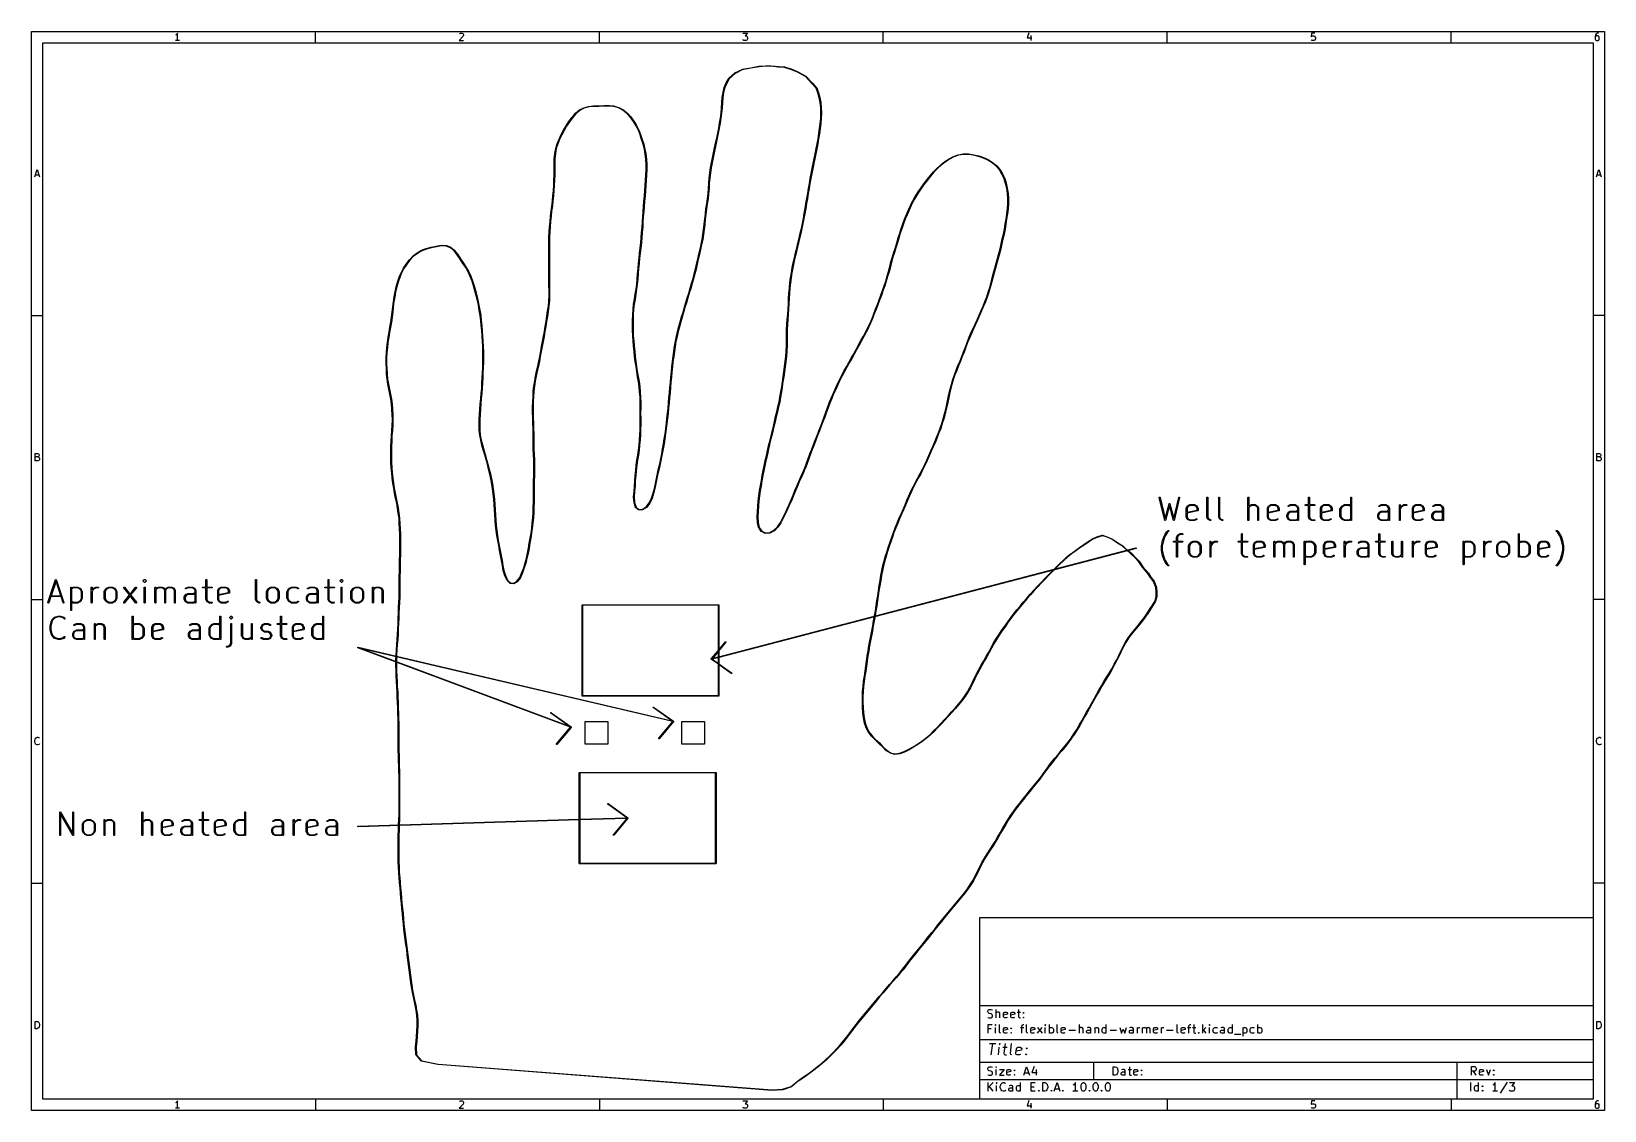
# Model space of a CAD drawing. Header units: inches. Extents: x 0.4 to 11.3, y -7.9 to -0.4.
import ezdxf

# ---------------------------------------------------------------- set-up
doc = ezdxf.new("R2010")
doc.units = ezdxf.units.IN
doc.header["$MEASUREMENT"] = 0
for name, color, linetype, true_color in [('Edge.Cuts', 254, 'CONTINUOUS', 0xd0d2cd), ('F.Cu', 13, 'CONTINUOUS', 0xc83434), ('User.Drawings', 9, 'CONTINUOUS', 0xc2c2c2)]:
    doc.layers.add(name, color=color, linetype=linetype, true_color=true_color)

msp = doc.modelspace()

# ---------------------------------------------------------------- linework, layer by layer
at = {"layer": 'BLACK', "linetype": 'CONTINUOUS'}
for p, q in [((0.394, -0.394), (11.299, -0.394)), ((0.394, -7.874), (0.394, -0.394)), ((1.396, -0.417), (1.392, -0.42)), ((1.401, -0.413), (1.396, -0.417)), ((1.406, -0.405), (1.401, -0.413)), ((1.406, -0.456), (1.406, -0.405)), ((2.362, -0.472), (2.362, -0.394)), ((3.387, -0.427), (3.358, -0.456)), ((3.36, -0.41), (3.363, -0.408)), ((3.363, -0.408), (3.367, -0.405)), ((3.367, -0.405), (3.38, -0.405)), ((3.38, -0.405), (3.384, -0.408)), ((3.384, -0.408), (3.387, -0.41)), ((3.387, -0.41), (3.389, -0.415)), ((3.389, -0.42), (3.387, -0.427)), ((3.389, -0.415), (3.389, -0.42)), ((4.331, -0.472), (4.331, -0.394)), ((5.326, -0.405), (5.358, -0.405)), ((5.358, -0.405), (5.341, -0.425)), ((5.341, -0.425), (5.348, -0.425)), ((5.348, -0.425), (5.353, -0.427)), ((5.353, -0.427), (5.355, -0.43)), ((5.355, -0.43), (5.358, -0.435)), ((5.358, -0.435), (5.358, -0.447)), ((6.299, -0.472), (6.299, -0.394)), ((7.309, -0.403), (7.297, -0.439)), ((7.321, -0.422), (7.321, -0.456)), ((8.268, -0.472), (8.268, -0.394)), ((9.268, -0.405), (9.266, -0.43)), ((9.266, -0.43), (9.268, -0.427)), ((9.292, -0.405), (9.268, -0.405)), ((9.268, -0.427), (9.273, -0.425)), ((9.273, -0.425), (9.285, -0.425)), ((9.285, -0.425), (9.29, -0.427)), ((9.29, -0.427), (9.292, -0.43)), ((9.292, -0.43), (9.295, -0.435)), ((9.295, -0.435), (9.295, -0.447)), ((10.236, -0.472), (10.236, -0.394)), ((11.237, -0.417), (11.234, -0.427)), ((11.234, -0.427), (11.234, -0.447)), ((11.237, -0.43), (11.234, -0.435)), ((11.241, -0.41), (11.237, -0.417)), ((11.239, -0.427), (11.237, -0.43)), ((11.244, -0.425), (11.239, -0.427)), ((11.244, -0.408), (11.241, -0.41)), ((11.249, -0.405), (11.244, -0.408)), ((11.254, -0.425), (11.244, -0.425)), ((11.258, -0.405), (11.249, -0.405)), ((11.258, -0.427), (11.254, -0.425)), ((11.261, -0.43), (11.258, -0.427)), ((11.263, -0.435), (11.261, -0.43)), ((11.263, -0.447), (11.263, -0.435)), ((11.299, -0.394), (11.299, -7.874)), ((0.472, -0.472), (11.221, -0.472)), ((0.472, -7.796), (0.472, -0.472)), ((1.421, -0.456), (1.392, -0.456)), ((3.358, -0.456), (3.389, -0.456)), ((5.329, -0.454), (5.326, -0.452)), ((5.333, -0.456), (5.329, -0.454)), ((5.348, -0.456), (5.333, -0.456)), ((5.353, -0.454), (5.348, -0.456)), ((5.355, -0.452), (5.353, -0.454)), ((5.358, -0.447), (5.355, -0.452)), ((7.297, -0.439), (7.329, -0.439)), ((9.268, -0.454), (9.266, -0.452)), ((9.273, -0.456), (9.268, -0.454)), ((9.285, -0.456), (9.273, -0.456)), ((9.29, -0.454), (9.285, -0.456)), ((9.292, -0.452), (9.29, -0.454)), ((9.295, -0.447), (9.292, -0.452)), ((11.221, -0.472), (11.221, -7.796)), ((11.234, -0.447), (11.237, -0.452)), ((11.237, -0.452), (11.239, -0.454)), ((11.239, -0.454), (11.244, -0.456)), ((11.244, -0.456), (11.254, -0.456)), ((11.254, -0.456), (11.258, -0.454)), ((11.258, -0.454), (11.261, -0.452)), ((11.261, -0.452), (11.263, -0.447)), ((0.416, -1.401), (0.433, -1.35)), ((0.421, -1.387), (0.445, -1.387)), ((0.433, -1.35), (0.45, -1.401)), ((11.243, -1.401), (11.26, -1.35)), ((11.248, -1.387), (11.272, -1.387)), ((11.26, -1.35), (11.277, -1.401)), ((0.394, -2.362), (0.472, -2.362)), ((11.299, -2.362), (11.221, -2.362)), ((0.42, -3.37), (0.42, -3.319)), ((0.42, -3.319), (0.437, -3.319)), ((0.437, -3.343), (0.42, -3.343)), ((0.439, -3.37), (0.42, -3.37)), ((0.437, -3.319), (0.442, -3.321)), ((0.442, -3.341), (0.437, -3.343)), ((0.437, -3.343), (0.444, -3.345)), ((0.444, -3.367), (0.439, -3.37)), ((0.442, -3.321), (0.444, -3.324)), ((0.444, -3.338), (0.442, -3.341)), ((0.444, -3.324), (0.446, -3.328)), ((0.446, -3.333), (0.444, -3.338)), ((0.444, -3.345), (0.446, -3.348)), ((0.446, -3.365), (0.444, -3.367)), ((0.446, -3.328), (0.446, -3.333)), ((0.446, -3.348), (0.449, -3.353)), ((0.449, -3.36), (0.446, -3.365)), ((0.449, -3.353), (0.449, -3.36)), ((11.247, -3.37), (11.247, -3.319)), ((11.247, -3.319), (11.264, -3.319)), ((11.264, -3.343), (11.247, -3.343)), ((11.266, -3.37), (11.247, -3.37)), ((11.264, -3.319), (11.268, -3.321)), ((11.268, -3.341), (11.264, -3.343)), ((11.264, -3.343), (11.271, -3.345)), ((11.271, -3.367), (11.266, -3.37)), ((11.268, -3.321), (11.271, -3.324)), ((11.271, -3.338), (11.268, -3.341)), ((11.271, -3.324), (11.273, -3.328)), ((11.273, -3.333), (11.271, -3.338)), ((11.271, -3.345), (11.273, -3.348)), ((11.273, -3.365), (11.271, -3.367)), ((11.273, -3.328), (11.273, -3.333)), ((11.273, -3.348), (11.276, -3.353)), ((11.276, -3.36), (11.273, -3.365)), ((11.276, -3.353), (11.276, -3.36)), ((0.394, -4.331), (0.472, -4.331)), ((11.299, -4.331), (11.221, -4.331)), ((0.417, -5.309), (0.42, -5.299)), ((0.417, -5.316), (0.417, -5.309)), ((0.42, -5.326), (0.417, -5.316)), ((0.42, -5.299), (0.422, -5.294)), ((0.422, -5.331), (0.42, -5.326)), ((0.422, -5.294), (0.427, -5.29)), ((0.427, -5.336), (0.422, -5.331)), ((0.427, -5.29), (0.434, -5.287)), ((0.434, -5.338), (0.427, -5.336)), ((0.434, -5.287), (0.439, -5.287)), ((0.439, -5.338), (0.434, -5.338)), ((0.439, -5.287), (0.446, -5.29)), ((0.446, -5.336), (0.439, -5.338)), ((0.446, -5.29), (0.449, -5.292)), ((0.449, -5.333), (0.446, -5.336)), ((11.244, -5.309), (11.247, -5.299)), ((11.244, -5.316), (11.244, -5.309)), ((11.247, -5.326), (11.244, -5.316)), ((11.247, -5.299), (11.249, -5.294)), ((11.249, -5.331), (11.247, -5.326)), ((11.249, -5.294), (11.254, -5.29)), ((11.254, -5.336), (11.249, -5.331)), ((11.254, -5.29), (11.261, -5.287)), ((11.261, -5.338), (11.254, -5.336)), ((11.261, -5.287), (11.266, -5.287)), ((11.266, -5.338), (11.261, -5.338)), ((11.266, -5.287), (11.273, -5.29)), ((11.273, -5.336), (11.266, -5.338)), ((11.273, -5.29), (11.276, -5.292)), ((11.276, -5.333), (11.273, -5.336)), ((0.394, -6.299), (0.472, -6.299)), ((11.299, -6.299), (11.221, -6.299)), ((6.969, -6.536), (11.221, -6.536)), ((6.969, -7.796), (6.969, -6.536)), ((11.221, -6.536), (11.221, -7.796)), ((6.969, -7.146), (11.221, -7.146)), ((7.023, -7.184), (7.026, -7.179)), ((7.023, -7.19), (7.023, -7.184)), ((7.026, -7.195), (7.023, -7.19)), ((7.026, -7.179), (7.029, -7.176)), ((7.029, -7.198), (7.026, -7.195)), ((7.029, -7.176), (7.034, -7.173)), ((7.034, -7.173), (7.048, -7.173)), ((7.048, -7.173), (7.057, -7.176)), ((7.082, -7.232), (7.082, -7.173)), ((7.085, -7.195), (7.082, -7.198)), ((7.091, -7.193), (7.085, -7.195)), ((7.099, -7.193), (7.091, -7.193)), ((7.105, -7.195), (7.099, -7.193)), ((7.107, -7.201), (7.105, -7.195)), ((7.133, -7.201), (7.136, -7.195)), ((7.136, -7.195), (7.141, -7.193)), ((7.141, -7.193), (7.152, -7.193)), ((7.152, -7.193), (7.158, -7.195)), ((7.158, -7.195), (7.161, -7.201)), ((7.183, -7.201), (7.186, -7.195)), ((7.186, -7.195), (7.192, -7.193)), ((7.192, -7.193), (7.203, -7.193)), ((7.203, -7.193), (7.209, -7.195)), ((7.209, -7.195), (7.212, -7.201)), ((7.228, -7.193), (7.251, -7.193)), ((7.237, -7.173), (7.237, -7.224)), ((7.268, -7.198), (7.271, -7.195)), ((7.271, -7.195), (7.273, -7.198)), ((7.271, -7.195), (7.271, -7.201)), ((0.42, -7.307), (0.42, -7.256)), ((0.42, -7.256), (0.432, -7.256)), ((0.432, -7.256), (0.439, -7.258)), ((0.439, -7.304), (0.432, -7.307)), ((0.439, -7.258), (0.444, -7.263)), ((0.444, -7.3), (0.439, -7.304)), ((0.444, -7.263), (0.446, -7.268)), ((0.446, -7.295), (0.444, -7.3)), ((0.446, -7.268), (0.449, -7.278)), ((0.449, -7.285), (0.446, -7.295)), ((0.449, -7.278), (0.449, -7.285)), ((7.023, -7.229), (7.032, -7.232)), ((7.026, -7.338), (7.026, -7.279)), ((7.026, -7.279), (7.054, -7.279)), ((7.034, -7.201), (7.029, -7.198)), ((7.032, -7.232), (7.046, -7.232)), ((7.046, -7.204), (7.034, -7.201)), ((7.051, -7.207), (7.046, -7.204)), ((7.046, -7.232), (7.051, -7.229)), ((7.054, -7.21), (7.051, -7.207)), ((7.051, -7.229), (7.054, -7.226)), ((7.057, -7.215), (7.054, -7.21)), ((7.054, -7.226), (7.057, -7.221)), ((7.057, -7.221), (7.057, -7.215)), ((7.077, -7.279), (7.074, -7.282)), ((7.074, -7.282), (7.077, -7.285)), ((7.079, -7.282), (7.077, -7.279)), ((7.077, -7.279), (7.077, -7.285)), ((7.077, -7.285), (7.079, -7.282)), ((7.077, -7.338), (7.077, -7.299)), ((7.105, -7.33), (7.105, -7.279)), ((7.107, -7.232), (7.107, -7.201)), ((7.133, -7.224), (7.133, -7.201)), ((7.161, -7.207), (7.133, -7.212)), ((7.136, -7.229), (7.133, -7.224)), ((7.133, -7.307), (7.136, -7.302)), ((7.141, -7.232), (7.136, -7.229)), ((7.136, -7.302), (7.141, -7.299)), ((7.152, -7.232), (7.141, -7.232)), ((7.141, -7.299), (7.152, -7.299)), ((7.158, -7.229), (7.152, -7.232)), ((7.152, -7.299), (7.158, -7.302)), ((7.158, -7.302), (7.161, -7.307)), ((7.161, -7.201), (7.161, -7.207)), ((7.183, -7.224), (7.183, -7.201)), ((7.212, -7.207), (7.183, -7.212)), ((7.186, -7.229), (7.183, -7.224)), ((7.183, -7.305), (7.186, -7.302)), ((7.186, -7.307), (7.183, -7.305)), ((7.192, -7.232), (7.186, -7.229)), ((7.186, -7.302), (7.189, -7.305)), ((7.186, -7.302), (7.186, -7.307)), ((7.189, -7.305), (7.186, -7.307)), ((7.203, -7.232), (7.192, -7.232)), ((7.209, -7.229), (7.203, -7.232)), ((7.212, -7.201), (7.212, -7.207)), ((7.237, -7.224), (7.24, -7.229)), ((7.24, -7.229), (7.245, -7.232)), ((7.245, -7.232), (7.251, -7.232)), ((7.251, -7.299), (7.273, -7.299)), ((7.259, -7.288), (7.262, -7.282)), ((7.259, -7.338), (7.259, -7.288)), ((7.262, -7.282), (7.268, -7.279)), ((7.271, -7.201), (7.268, -7.198)), ((7.268, -7.229), (7.271, -7.226)), ((7.271, -7.232), (7.268, -7.229)), ((7.268, -7.279), (7.273, -7.279)), ((7.273, -7.198), (7.271, -7.201)), ((7.271, -7.226), (7.273, -7.229)), ((7.271, -7.226), (7.271, -7.232)), ((7.273, -7.229), (7.271, -7.232)), ((7.293, -7.33), (7.293, -7.279)), ((7.321, -7.307), (7.324, -7.302)), ((7.324, -7.302), (7.33, -7.299)), ((7.33, -7.299), (7.341, -7.299)), ((7.341, -7.299), (7.346, -7.302)), ((7.346, -7.302), (7.349, -7.307)), ((7.369, -7.338), (7.4, -7.299)), ((7.369, -7.299), (7.4, -7.338)), ((7.422, -7.279), (7.42, -7.282)), ((7.42, -7.282), (7.422, -7.285)), ((7.425, -7.282), (7.422, -7.279)), ((7.422, -7.279), (7.422, -7.285)), ((7.422, -7.285), (7.425, -7.282)), ((7.422, -7.338), (7.422, -7.299)), ((7.451, -7.338), (7.451, -7.279)), ((7.451, -7.302), (7.456, -7.299)), ((7.456, -7.299), (7.467, -7.299)), ((7.467, -7.299), (7.473, -7.302)), ((7.473, -7.302), (7.476, -7.305)), ((7.476, -7.305), (7.479, -7.31)), ((7.504, -7.33), (7.504, -7.279)), ((7.532, -7.307), (7.535, -7.302)), ((7.535, -7.302), (7.541, -7.299)), ((7.541, -7.299), (7.552, -7.299)), ((7.552, -7.299), (7.557, -7.302)), ((7.557, -7.302), (7.56, -7.307)), ((7.659, -7.338), (7.659, -7.279)), ((7.661, -7.302), (7.659, -7.305)), ((7.667, -7.299), (7.661, -7.302)), ((7.676, -7.299), (7.667, -7.299)), ((7.681, -7.302), (7.676, -7.299)), ((7.684, -7.307), (7.681, -7.302)), ((7.718, -7.299), (7.712, -7.302)), ((7.729, -7.299), (7.718, -7.299)), ((7.735, -7.302), (7.729, -7.299)), ((7.737, -7.307), (7.735, -7.302)), ((7.766, -7.299), (7.766, -7.338)), ((7.766, -7.305), (7.768, -7.302)), ((7.768, -7.302), (7.774, -7.299)), ((7.774, -7.299), (7.782, -7.299)), ((7.782, -7.299), (7.788, -7.302)), ((7.788, -7.302), (7.791, -7.307)), ((7.816, -7.31), (7.819, -7.305)), ((7.819, -7.305), (7.822, -7.302)), ((7.822, -7.302), (7.827, -7.299)), ((7.827, -7.299), (7.839, -7.299)), ((7.839, -7.299), (7.844, -7.302)), ((7.844, -7.338), (7.844, -7.279)), ((7.94, -7.299), (7.951, -7.338)), ((7.974, -7.338), (7.985, -7.299)), ((8.013, -7.299), (8.007, -7.302)), ((8.024, -7.299), (8.013, -7.299)), ((8.03, -7.302), (8.024, -7.299)), ((8.033, -7.307), (8.03, -7.302)), ((8.061, -7.338), (8.061, -7.299)), ((8.061, -7.31), (8.064, -7.305)), ((8.064, -7.305), (8.066, -7.302)), ((8.066, -7.302), (8.072, -7.299)), ((8.072, -7.299), (8.078, -7.299)), ((8.097, -7.338), (8.097, -7.299)), ((8.097, -7.305), (8.1, -7.302)), ((8.1, -7.302), (8.106, -7.299)), ((8.106, -7.299), (8.114, -7.299)), ((8.114, -7.299), (8.12, -7.302)), ((8.12, -7.302), (8.123, -7.307)), ((8.123, -7.307), (8.125, -7.302)), ((8.125, -7.302), (8.131, -7.299)), ((8.131, -7.299), (8.14, -7.299)), ((8.14, -7.299), (8.145, -7.302)), ((8.145, -7.302), (8.148, -7.307)), ((8.173, -7.307), (8.176, -7.302)), ((8.176, -7.302), (8.182, -7.299)), ((8.182, -7.299), (8.193, -7.299)), ((8.193, -7.299), (8.199, -7.302)), ((8.199, -7.302), (8.201, -7.307)), ((8.227, -7.338), (8.227, -7.299)), ((8.227, -7.31), (8.23, -7.305)), ((8.23, -7.305), (8.232, -7.302)), ((8.232, -7.302), (8.238, -7.299)), ((8.238, -7.299), (8.244, -7.299)), ((8.336, -7.33), (8.336, -7.279)), ((8.364, -7.307), (8.367, -7.302)), ((8.367, -7.302), (8.373, -7.299)), ((8.373, -7.299), (8.384, -7.299)), ((8.384, -7.299), (8.39, -7.302)), ((8.39, -7.302), (8.393, -7.307)), ((8.409, -7.299), (8.432, -7.299)), ((8.418, -7.288), (8.421, -7.282)), ((8.418, -7.338), (8.418, -7.288)), ((8.421, -7.282), (8.426, -7.279)), ((8.426, -7.279), (8.432, -7.279)), ((8.443, -7.299), (8.466, -7.299)), ((8.452, -7.279), (8.452, -7.33)), ((8.514, -7.338), (8.514, -7.279)), ((8.536, -7.299), (8.514, -7.321)), ((8.561, -7.279), (8.559, -7.282)), ((8.559, -7.282), (8.561, -7.285)), ((8.564, -7.282), (8.561, -7.279)), ((8.561, -7.279), (8.561, -7.285)), ((8.561, -7.285), (8.564, -7.282)), ((8.561, -7.338), (8.561, -7.299)), ((8.587, -7.31), (8.589, -7.305)), ((8.589, -7.305), (8.592, -7.302)), ((8.592, -7.302), (8.598, -7.299)), ((8.598, -7.299), (8.609, -7.299)), ((8.609, -7.299), (8.615, -7.302)), ((8.646, -7.299), (8.64, -7.302)), ((8.657, -7.299), (8.646, -7.299)), ((8.663, -7.302), (8.657, -7.299)), ((8.665, -7.307), (8.663, -7.302)), ((8.691, -7.31), (8.694, -7.305)), ((8.694, -7.305), (8.696, -7.302)), ((8.696, -7.302), (8.702, -7.299)), ((8.702, -7.299), (8.713, -7.299)), ((8.713, -7.299), (8.719, -7.302)), ((8.719, -7.338), (8.719, -7.279)), ((8.792, -7.299), (8.792, -7.358)), ((8.792, -7.302), (8.798, -7.299)), ((8.798, -7.299), (8.809, -7.299)), ((8.809, -7.299), (8.814, -7.302)), ((8.814, -7.302), (8.817, -7.305)), ((8.817, -7.305), (8.82, -7.31)), ((8.843, -7.31), (8.845, -7.305)), ((8.845, -7.305), (8.848, -7.302)), ((8.848, -7.302), (8.854, -7.299)), ((8.854, -7.299), (8.865, -7.299)), ((8.865, -7.299), (8.871, -7.302)), ((8.896, -7.338), (8.896, -7.279)), ((8.896, -7.302), (8.902, -7.299)), ((8.902, -7.299), (8.913, -7.299)), ((8.913, -7.299), (8.918, -7.302)), ((8.918, -7.302), (8.921, -7.305)), ((8.921, -7.305), (8.924, -7.31)), ((11.247, -7.307), (11.247, -7.256)), ((11.247, -7.256), (11.259, -7.256)), ((11.259, -7.256), (11.266, -7.258)), ((11.266, -7.304), (11.259, -7.307)), ((11.266, -7.258), (11.271, -7.263)), ((11.271, -7.3), (11.266, -7.304)), ((11.271, -7.263), (11.273, -7.268)), ((11.273, -7.295), (11.271, -7.3)), ((11.273, -7.268), (11.276, -7.278)), ((11.276, -7.285), (11.273, -7.295)), ((11.276, -7.278), (11.276, -7.285)), ((0.432, -7.307), (0.42, -7.307)), ((6.969, -7.382), (11.221, -7.382)), ((7.046, -7.307), (7.026, -7.307)), ((7.035, -7.41), (7.08, -7.41)), ((7.048, -7.489), (7.058, -7.41)), ((7.106, -7.41), (7.102, -7.414)), ((7.102, -7.414), (7.105, -7.417)), ((7.107, -7.336), (7.105, -7.33)), ((7.106, -7.41), (7.105, -7.417)), ((7.105, -7.417), (7.11, -7.414)), ((7.11, -7.414), (7.106, -7.41)), ((7.113, -7.338), (7.107, -7.336)), ((7.133, -7.33), (7.133, -7.307)), ((7.161, -7.313), (7.133, -7.319)), ((7.136, -7.336), (7.133, -7.33)), ((7.144, -7.41), (7.135, -7.477)), ((7.141, -7.338), (7.136, -7.336)), ((7.152, -7.338), (7.141, -7.338)), ((7.158, -7.336), (7.152, -7.338)), ((7.161, -7.307), (7.161, -7.313)), ((7.18, -7.477), (7.189, -7.41)), ((7.183, -7.336), (7.186, -7.333)), ((7.186, -7.338), (7.183, -7.336)), ((7.186, -7.333), (7.189, -7.336)), ((7.186, -7.333), (7.186, -7.338)), ((7.189, -7.336), (7.186, -7.338)), ((7.296, -7.336), (7.293, -7.33)), ((7.301, -7.338), (7.296, -7.336)), ((7.321, -7.33), (7.321, -7.307)), ((7.349, -7.313), (7.321, -7.319)), ((7.324, -7.336), (7.321, -7.33)), ((7.33, -7.338), (7.324, -7.336)), ((7.341, -7.338), (7.33, -7.338)), ((7.346, -7.336), (7.341, -7.338)), ((7.349, -7.307), (7.349, -7.313)), ((7.456, -7.338), (7.451, -7.336)), ((7.467, -7.338), (7.456, -7.338)), ((7.473, -7.336), (7.467, -7.338)), ((7.476, -7.333), (7.473, -7.336)), ((7.479, -7.327), (7.476, -7.333)), ((7.479, -7.31), (7.479, -7.327)), ((7.507, -7.336), (7.504, -7.33)), ((7.512, -7.338), (7.507, -7.336)), ((7.532, -7.33), (7.532, -7.307)), ((7.56, -7.313), (7.532, -7.319)), ((7.535, -7.336), (7.532, -7.33)), ((7.541, -7.338), (7.535, -7.336)), ((7.552, -7.338), (7.541, -7.338)), ((7.557, -7.336), (7.552, -7.338)), ((7.56, -7.307), (7.56, -7.313)), ((7.586, -7.316), (7.631, -7.316)), ((7.684, -7.338), (7.684, -7.307)), ((7.709, -7.324), (7.712, -7.319)), ((7.709, -7.33), (7.709, -7.324)), ((7.712, -7.336), (7.709, -7.33)), ((7.712, -7.319), (7.718, -7.316)), ((7.718, -7.338), (7.712, -7.336)), ((7.718, -7.316), (7.732, -7.316)), ((7.732, -7.338), (7.718, -7.338)), ((7.732, -7.316), (7.737, -7.313)), ((7.737, -7.336), (7.732, -7.338)), ((7.737, -7.338), (7.737, -7.307)), ((7.791, -7.307), (7.791, -7.338)), ((7.816, -7.327), (7.816, -7.31)), ((7.819, -7.333), (7.816, -7.327)), ((7.822, -7.336), (7.819, -7.333)), ((7.827, -7.338), (7.822, -7.336)), ((7.839, -7.338), (7.827, -7.338)), ((7.844, -7.336), (7.839, -7.338)), ((7.872, -7.316), (7.917, -7.316)), ((7.951, -7.338), (7.962, -7.31)), ((7.962, -7.31), (7.974, -7.338)), ((8.005, -7.324), (8.007, -7.319)), ((8.005, -7.33), (8.005, -7.324)), ((8.007, -7.336), (8.005, -7.33)), ((8.007, -7.319), (8.013, -7.316)), ((8.013, -7.338), (8.007, -7.336)), ((8.013, -7.316), (8.027, -7.316)), ((8.027, -7.338), (8.013, -7.338)), ((8.027, -7.316), (8.033, -7.313)), ((8.033, -7.336), (8.027, -7.338)), ((8.033, -7.338), (8.033, -7.307)), ((8.123, -7.307), (8.123, -7.338)), ((8.148, -7.307), (8.148, -7.338)), ((8.173, -7.33), (8.173, -7.307)), ((8.201, -7.313), (8.173, -7.319)), ((8.176, -7.336), (8.173, -7.33)), ((8.182, -7.338), (8.176, -7.336)), ((8.193, -7.338), (8.182, -7.338)), ((8.199, -7.336), (8.193, -7.338)), ((8.201, -7.307), (8.201, -7.313)), ((8.263, -7.316), (8.308, -7.316)), ((8.339, -7.336), (8.336, -7.33)), ((8.345, -7.338), (8.339, -7.336)), ((8.364, -7.33), (8.364, -7.307)), ((8.393, -7.313), (8.364, -7.319)), ((8.367, -7.336), (8.364, -7.33)), ((8.373, -7.338), (8.367, -7.336)), ((8.384, -7.338), (8.373, -7.338)), ((8.39, -7.336), (8.384, -7.338)), ((8.393, -7.307), (8.393, -7.313)), ((8.452, -7.33), (8.454, -7.336)), ((8.454, -7.336), (8.46, -7.338)), ((8.46, -7.338), (8.466, -7.338)), ((8.483, -7.336), (8.485, -7.333)), ((8.485, -7.338), (8.483, -7.336)), ((8.485, -7.333), (8.488, -7.336)), ((8.485, -7.333), (8.485, -7.338)), ((8.488, -7.336), (8.485, -7.338)), ((8.519, -7.316), (8.536, -7.338)), ((8.587, -7.327), (8.587, -7.31)), ((8.589, -7.333), (8.587, -7.327)), ((8.592, -7.336), (8.589, -7.333)), ((8.598, -7.338), (8.592, -7.336)), ((8.609, -7.338), (8.598, -7.338)), ((8.615, -7.336), (8.609, -7.338)), ((8.637, -7.324), (8.64, -7.319)), ((8.637, -7.33), (8.637, -7.324)), ((8.64, -7.336), (8.637, -7.33)), ((8.64, -7.319), (8.646, -7.316)), ((8.646, -7.338), (8.64, -7.336)), ((8.646, -7.316), (8.66, -7.316)), ((8.66, -7.338), (8.646, -7.338)), ((8.66, -7.316), (8.665, -7.313)), ((8.665, -7.336), (8.66, -7.338)), ((8.665, -7.338), (8.665, -7.307)), ((8.691, -7.327), (8.691, -7.31)), ((8.694, -7.333), (8.691, -7.327)), ((8.696, -7.336), (8.694, -7.333)), ((8.702, -7.338), (8.696, -7.336)), ((8.713, -7.338), (8.702, -7.338)), ((8.719, -7.336), (8.713, -7.338)), ((8.733, -7.344), (8.778, -7.344)), ((8.798, -7.338), (8.792, -7.336)), ((8.809, -7.338), (8.798, -7.338)), ((8.814, -7.336), (8.809, -7.338)), ((8.817, -7.333), (8.814, -7.336)), ((8.82, -7.327), (8.817, -7.333)), ((8.82, -7.31), (8.82, -7.327)), ((8.843, -7.327), (8.843, -7.31)), ((8.845, -7.333), (8.843, -7.327)), ((8.848, -7.336), (8.845, -7.333)), ((8.854, -7.338), (8.848, -7.336)), ((8.865, -7.338), (8.854, -7.338)), ((8.871, -7.336), (8.865, -7.338)), ((8.902, -7.338), (8.896, -7.336)), ((8.913, -7.338), (8.902, -7.338)), ((8.918, -7.336), (8.913, -7.338)), ((8.921, -7.333), (8.918, -7.336)), ((8.924, -7.327), (8.921, -7.333)), ((8.924, -7.31), (8.924, -7.327)), ((11.259, -7.307), (11.247, -7.307)), ((7.097, -7.489), (7.103, -7.436)), ((7.129, -7.436), (7.159, -7.436)), ((7.135, -7.477), (7.138, -7.485)), ((7.138, -7.485), (7.145, -7.489)), ((7.145, -7.489), (7.153, -7.489)), ((7.183, -7.485), (7.18, -7.477)), ((7.19, -7.489), (7.183, -7.485)), ((7.218, -7.477), (7.222, -7.447)), ((7.221, -7.485), (7.218, -7.477)), ((7.258, -7.455), (7.22, -7.462)), ((7.228, -7.489), (7.221, -7.485)), ((7.222, -7.447), (7.226, -7.44)), ((7.226, -7.44), (7.234, -7.436)), ((7.243, -7.489), (7.228, -7.489)), ((7.234, -7.436), (7.249, -7.436)), ((7.251, -7.485), (7.243, -7.489)), ((7.249, -7.436), (7.256, -7.44)), ((7.256, -7.44), (7.259, -7.447)), ((7.259, -7.447), (7.258, -7.455)), ((7.285, -7.485), (7.289, -7.481)), ((7.288, -7.489), (7.285, -7.485)), ((7.289, -7.481), (7.288, -7.489)), ((7.292, -7.485), (7.288, -7.489)), ((7.289, -7.481), (7.292, -7.485)), ((7.29, -7.444), (7.294, -7.44)), ((7.293, -7.447), (7.29, -7.444)), ((7.294, -7.44), (7.293, -7.447)), ((7.297, -7.444), (7.293, -7.447)), ((7.294, -7.44), (7.297, -7.444)), ((6.969, -7.54), (11.221, -7.54)), ((7.023, -7.582), (7.026, -7.576)), ((7.023, -7.587), (7.023, -7.582)), ((7.026, -7.593), (7.023, -7.587)), ((7.023, -7.627), (7.032, -7.63)), ((7.026, -7.576), (7.029, -7.573)), ((7.029, -7.596), (7.026, -7.593)), ((7.029, -7.573), (7.034, -7.571)), ((7.034, -7.599), (7.029, -7.596)), ((7.032, -7.63), (7.046, -7.63)), ((7.034, -7.571), (7.048, -7.571)), ((7.046, -7.602), (7.034, -7.599)), ((7.051, -7.604), (7.046, -7.602)), ((7.046, -7.63), (7.051, -7.627)), ((7.048, -7.571), (7.057, -7.573)), ((7.054, -7.607), (7.051, -7.604)), ((7.051, -7.627), (7.054, -7.624)), ((7.057, -7.613), (7.054, -7.607)), ((7.054, -7.624), (7.057, -7.618)), ((7.057, -7.618), (7.057, -7.613)), ((7.082, -7.571), (7.079, -7.573)), ((7.079, -7.573), (7.082, -7.576)), ((7.085, -7.573), (7.082, -7.571)), ((7.082, -7.571), (7.082, -7.576)), ((7.082, -7.576), (7.085, -7.573)), ((7.082, -7.63), (7.082, -7.59)), ((7.105, -7.59), (7.136, -7.59)), ((7.136, -7.59), (7.105, -7.63)), ((7.105, -7.63), (7.136, -7.63)), ((7.155, -7.599), (7.158, -7.593)), ((7.155, -7.621), (7.155, -7.599)), ((7.183, -7.604), (7.155, -7.61)), ((7.158, -7.627), (7.155, -7.621)), ((7.158, -7.593), (7.164, -7.59)), ((7.164, -7.63), (7.158, -7.627)), ((7.164, -7.59), (7.175, -7.59)), ((7.175, -7.63), (7.164, -7.63)), ((7.175, -7.59), (7.181, -7.593)), ((7.181, -7.627), (7.175, -7.63)), ((7.181, -7.593), (7.183, -7.599)), ((7.183, -7.599), (7.183, -7.604)), ((7.206, -7.596), (7.209, -7.593)), ((7.209, -7.599), (7.206, -7.596)), ((7.206, -7.627), (7.209, -7.624)), ((7.209, -7.63), (7.206, -7.627)), ((7.209, -7.593), (7.212, -7.596)), ((7.209, -7.593), (7.209, -7.599)), ((7.212, -7.596), (7.209, -7.599)), ((7.209, -7.624), (7.212, -7.627)), ((7.209, -7.624), (7.209, -7.63)), ((7.212, -7.627), (7.209, -7.63)), ((7.273, -7.63), (7.293, -7.571)), ((7.279, -7.613), (7.307, -7.613)), ((7.293, -7.571), (7.313, -7.63)), ((7.344, -7.568), (7.33, -7.61)), ((7.33, -7.61), (7.366, -7.61)), ((7.358, -7.59), (7.358, -7.63)), ((7.756, -7.54), (7.756, -7.658)), ((7.892, -7.63), (7.892, -7.571)), ((7.892, -7.571), (7.906, -7.571)), ((7.906, -7.63), (7.892, -7.63)), ((7.906, -7.571), (7.915, -7.573)), ((7.915, -7.627), (7.906, -7.63)), ((7.915, -7.573), (7.92, -7.579)), ((7.92, -7.621), (7.915, -7.627)), ((7.92, -7.579), (7.923, -7.585)), ((7.923, -7.616), (7.92, -7.621)), ((7.923, -7.585), (7.926, -7.596)), ((7.926, -7.604), (7.923, -7.616)), ((7.926, -7.596), (7.926, -7.604)), ((7.948, -7.616), (7.951, -7.61)), ((7.948, -7.621), (7.948, -7.616)), ((7.951, -7.627), (7.948, -7.621)), ((7.957, -7.59), (7.951, -7.593)), ((7.951, -7.61), (7.957, -7.607)), ((7.957, -7.63), (7.951, -7.627)), ((7.968, -7.59), (7.957, -7.59)), ((7.957, -7.607), (7.971, -7.607)), ((7.971, -7.63), (7.957, -7.63)), ((7.974, -7.593), (7.968, -7.59)), ((7.971, -7.607), (7.976, -7.604)), ((7.976, -7.627), (7.971, -7.63)), ((7.976, -7.599), (7.974, -7.593)), ((7.976, -7.63), (7.976, -7.599)), ((7.996, -7.59), (8.019, -7.59)), ((8.005, -7.571), (8.005, -7.621)), ((8.005, -7.621), (8.007, -7.627)), ((8.007, -7.627), (8.013, -7.63)), ((8.013, -7.63), (8.019, -7.63)), ((8.035, -7.599), (8.038, -7.593)), ((8.035, -7.621), (8.035, -7.599)), ((8.064, -7.604), (8.035, -7.61)), ((8.038, -7.627), (8.035, -7.621)), ((8.038, -7.593), (8.044, -7.59)), ((8.044, -7.63), (8.038, -7.627)), ((8.044, -7.59), (8.055, -7.59)), ((8.055, -7.63), (8.044, -7.63)), ((8.055, -7.59), (8.061, -7.593)), ((8.061, -7.627), (8.055, -7.63)), ((8.061, -7.593), (8.064, -7.599)), ((8.064, -7.599), (8.064, -7.604)), ((8.086, -7.596), (8.089, -7.593)), ((8.089, -7.599), (8.086, -7.596)), ((8.086, -7.627), (8.089, -7.624)), ((8.089, -7.63), (8.086, -7.627)), ((8.089, -7.593), (8.092, -7.596)), ((8.089, -7.593), (8.089, -7.599)), ((8.092, -7.596), (8.089, -7.599)), ((8.089, -7.624), (8.092, -7.627)), ((8.089, -7.624), (8.089, -7.63)), ((8.092, -7.627), (8.089, -7.63)), ((10.276, -7.54), (10.276, -7.796)), ((10.376, -7.629), (10.376, -7.57)), ((10.376, -7.57), (10.399, -7.57)), ((10.399, -7.601), (10.376, -7.601)), ((10.41, -7.629), (10.39, -7.601)), ((10.399, -7.57), (10.404, -7.573)), ((10.404, -7.598), (10.399, -7.601)), ((10.404, -7.573), (10.407, -7.576)), ((10.407, -7.596), (10.404, -7.598)), ((10.407, -7.576), (10.41, -7.582)), ((10.41, -7.59), (10.407, -7.596)), ((10.41, -7.582), (10.41, -7.59)), ((10.432, -7.598), (10.435, -7.593)), ((10.432, -7.621), (10.432, -7.598)), ((10.461, -7.604), (10.432, -7.61)), ((10.435, -7.627), (10.432, -7.621)), ((10.435, -7.593), (10.441, -7.59)), ((10.441, -7.629), (10.435, -7.627)), ((10.441, -7.59), (10.452, -7.59)), ((10.452, -7.629), (10.441, -7.629)), ((10.452, -7.59), (10.458, -7.593)), ((10.458, -7.627), (10.452, -7.629)), ((10.458, -7.593), (10.461, -7.598)), ((10.461, -7.598), (10.461, -7.604)), ((10.48, -7.59), (10.494, -7.629)), ((10.494, -7.629), (10.508, -7.59)), ((10.528, -7.596), (10.531, -7.593)), ((10.531, -7.598), (10.528, -7.596)), ((10.528, -7.627), (10.531, -7.624)), ((10.531, -7.629), (10.528, -7.627)), ((10.531, -7.593), (10.534, -7.596)), ((10.531, -7.593), (10.531, -7.598)), ((10.534, -7.596), (10.531, -7.598)), ((10.531, -7.624), (10.534, -7.627)), ((10.531, -7.624), (10.531, -7.629)), ((10.534, -7.627), (10.531, -7.629)), ((6.969, -7.658), (11.221, -7.658)), ((7.026, -7.74), (7.026, -7.681)), ((7.06, -7.681), (7.026, -7.715)), ((7.06, -7.74), (7.034, -7.706)), ((7.085, -7.681), (7.082, -7.684)), ((7.082, -7.684), (7.085, -7.686)), ((7.088, -7.684), (7.085, -7.681)), ((7.085, -7.681), (7.085, -7.686)), ((7.085, -7.686), (7.088, -7.684)), ((7.085, -7.74), (7.085, -7.701)), ((7.11, -7.706), (7.113, -7.695)), ((7.11, -7.715), (7.11, -7.706)), ((7.113, -7.726), (7.11, -7.715)), ((7.113, -7.695), (7.116, -7.689)), ((7.116, -7.731), (7.113, -7.726)), ((7.116, -7.689), (7.122, -7.684)), ((7.122, -7.737), (7.116, -7.731)), ((7.122, -7.684), (7.13, -7.681)), ((7.13, -7.74), (7.122, -7.737)), ((7.13, -7.681), (7.136, -7.681)), ((7.136, -7.74), (7.13, -7.74)), ((7.136, -7.681), (7.144, -7.684)), ((7.144, -7.737), (7.136, -7.74)), ((7.144, -7.684), (7.147, -7.686)), ((7.147, -7.734), (7.144, -7.737)), ((7.169, -7.726), (7.172, -7.72)), ((7.169, -7.731), (7.169, -7.726)), ((7.172, -7.737), (7.169, -7.731)), ((7.178, -7.701), (7.172, -7.703)), ((7.172, -7.72), (7.178, -7.717)), ((7.178, -7.74), (7.172, -7.737)), ((7.189, -7.701), (7.178, -7.701)), ((7.178, -7.717), (7.192, -7.717)), ((7.192, -7.74), (7.178, -7.74)), ((7.195, -7.703), (7.189, -7.701)), ((7.192, -7.717), (7.197, -7.715)), ((7.197, -7.737), (7.192, -7.74)), ((7.197, -7.709), (7.195, -7.703)), ((7.197, -7.74), (7.197, -7.709)), ((7.223, -7.712), (7.226, -7.706)), ((7.223, -7.729), (7.223, -7.712)), ((7.226, -7.734), (7.223, -7.729)), ((7.226, -7.706), (7.228, -7.703)), ((7.228, -7.737), (7.226, -7.734)), ((7.228, -7.703), (7.234, -7.701)), ((7.234, -7.74), (7.228, -7.737)), ((7.234, -7.701), (7.245, -7.701)), ((7.245, -7.74), (7.234, -7.74)), ((7.245, -7.701), (7.251, -7.703)), ((7.251, -7.737), (7.245, -7.74)), ((7.251, -7.74), (7.251, -7.681)), ((7.324, -7.74), (7.324, -7.681)), ((7.324, -7.681), (7.352, -7.681)), ((7.324, -7.709), (7.344, -7.709)), ((7.352, -7.74), (7.324, -7.74)), ((7.375, -7.737), (7.377, -7.734)), ((7.377, -7.74), (7.375, -7.737)), ((7.377, -7.734), (7.38, -7.737)), ((7.377, -7.734), (7.377, -7.74)), ((7.38, -7.737), (7.377, -7.74)), ((7.406, -7.74), (7.406, -7.681)), ((7.406, -7.681), (7.42, -7.681)), ((7.42, -7.74), (7.406, -7.74)), ((7.42, -7.681), (7.428, -7.684)), ((7.428, -7.737), (7.42, -7.74)), ((7.428, -7.684), (7.434, -7.689)), ((7.434, -7.731), (7.428, -7.737)), ((7.434, -7.689), (7.436, -7.695)), ((7.436, -7.726), (7.434, -7.731)), ((7.436, -7.695), (7.439, -7.706)), ((7.439, -7.715), (7.436, -7.726)), ((7.439, -7.706), (7.439, -7.715)), ((7.462, -7.737), (7.465, -7.734)), ((7.465, -7.74), (7.462, -7.737)), ((7.465, -7.734), (7.467, -7.737)), ((7.465, -7.734), (7.465, -7.74)), ((7.467, -7.737), (7.465, -7.74)), ((7.484, -7.74), (7.504, -7.681)), ((7.49, -7.723), (7.518, -7.723)), ((7.504, -7.681), (7.524, -7.74)), ((7.541, -7.737), (7.543, -7.734)), ((7.543, -7.74), (7.541, -7.737)), ((7.543, -7.734), (7.546, -7.737)), ((7.543, -7.734), (7.543, -7.74)), ((7.546, -7.737), (7.543, -7.74)), ((7.619, -7.695), (7.614, -7.698)), ((7.647, -7.74), (7.614, -7.74)), ((7.625, -7.689), (7.619, -7.695)), ((7.631, -7.681), (7.625, -7.689)), ((7.631, -7.74), (7.631, -7.681)), ((7.67, -7.703), (7.673, -7.692)), ((7.67, -7.717), (7.67, -7.703)), ((7.673, -7.729), (7.67, -7.717)), ((7.673, -7.692), (7.676, -7.686)), ((7.676, -7.734), (7.673, -7.729)), ((7.676, -7.686), (7.678, -7.684)), ((7.678, -7.737), (7.676, -7.734)), ((7.678, -7.684), (7.684, -7.681)), ((7.684, -7.74), (7.678, -7.737)), ((7.684, -7.681), (7.69, -7.681)), ((7.69, -7.74), (7.684, -7.74)), ((7.69, -7.681), (7.695, -7.684)), ((7.695, -7.737), (7.69, -7.74)), ((7.695, -7.684), (7.698, -7.686)), ((7.698, -7.734), (7.695, -7.737)), ((7.698, -7.686), (7.701, -7.692)), ((7.701, -7.729), (7.698, -7.734)), ((7.701, -7.692), (7.704, -7.703)), ((7.704, -7.717), (7.701, -7.729)), ((7.704, -7.703), (7.704, -7.717)), ((7.726, -7.737), (7.729, -7.734)), ((7.729, -7.74), (7.726, -7.737)), ((7.729, -7.734), (7.732, -7.737)), ((7.729, -7.734), (7.729, -7.74)), ((7.732, -7.737), (7.729, -7.74)), ((7.754, -7.703), (7.757, -7.692)), ((7.754, -7.717), (7.754, -7.703)), ((7.757, -7.729), (7.754, -7.717)), ((7.757, -7.692), (7.76, -7.686)), ((7.76, -7.734), (7.757, -7.729)), ((7.76, -7.686), (7.763, -7.684)), ((7.763, -7.737), (7.76, -7.734)), ((7.763, -7.684), (7.768, -7.681)), ((7.768, -7.74), (7.763, -7.737)), ((7.768, -7.681), (7.774, -7.681)), ((7.774, -7.74), (7.768, -7.74)), ((7.774, -7.681), (7.78, -7.684)), ((7.78, -7.737), (7.774, -7.74)), ((7.78, -7.684), (7.782, -7.686)), ((7.782, -7.734), (7.78, -7.737)), ((7.782, -7.686), (7.785, -7.692)), ((7.785, -7.729), (7.782, -7.734)), ((7.785, -7.692), (7.788, -7.703)), ((7.788, -7.717), (7.785, -7.729)), ((7.788, -7.703), (7.788, -7.717)), ((7.81, -7.737), (7.813, -7.734)), ((7.813, -7.74), (7.81, -7.737)), ((7.813, -7.734), (7.816, -7.737)), ((7.813, -7.734), (7.813, -7.74)), ((7.816, -7.737), (7.813, -7.74)), ((7.839, -7.703), (7.841, -7.692)), ((7.839, -7.717), (7.839, -7.703)), ((7.841, -7.729), (7.839, -7.717)), ((7.841, -7.692), (7.844, -7.686)), ((7.844, -7.734), (7.841, -7.729)), ((7.844, -7.686), (7.847, -7.684)), ((7.847, -7.737), (7.844, -7.734)), ((7.847, -7.684), (7.853, -7.681)), ((7.853, -7.74), (7.847, -7.737)), ((7.853, -7.681), (7.858, -7.681)), ((7.858, -7.74), (7.853, -7.74)), ((7.858, -7.681), (7.864, -7.684)), ((7.864, -7.737), (7.858, -7.74)), ((7.864, -7.684), (7.867, -7.686)), ((7.867, -7.734), (7.864, -7.737)), ((7.867, -7.686), (7.87, -7.692)), ((7.87, -7.729), (7.867, -7.734)), ((7.87, -7.692), (7.872, -7.703)), ((7.872, -7.717), (7.87, -7.729)), ((7.872, -7.703), (7.872, -7.717)), ((10.372, -7.74), (10.372, -7.681)), ((10.398, -7.712), (10.4, -7.706)), ((10.398, -7.729), (10.398, -7.712)), ((10.4, -7.734), (10.398, -7.729)), ((10.4, -7.706), (10.403, -7.703)), ((10.403, -7.737), (10.4, -7.734)), ((10.403, -7.703), (10.409, -7.701)), ((10.409, -7.74), (10.403, -7.737)), ((10.409, -7.701), (10.42, -7.701)), ((10.42, -7.74), (10.409, -7.74)), ((10.42, -7.701), (10.426, -7.703)), ((10.426, -7.737), (10.42, -7.74)), ((10.426, -7.74), (10.426, -7.681)), ((10.451, -7.706), (10.454, -7.703)), ((10.454, -7.709), (10.451, -7.706)), ((10.451, -7.737), (10.454, -7.734)), ((10.454, -7.74), (10.451, -7.737)), ((10.454, -7.703), (10.457, -7.706)), ((10.454, -7.703), (10.454, -7.709)), ((10.457, -7.706), (10.454, -7.709)), ((10.454, -7.734), (10.457, -7.737)), ((10.454, -7.734), (10.454, -7.74)), ((10.457, -7.737), (10.454, -7.74)), ((10.53, -7.695), (10.524, -7.698)), ((10.558, -7.74), (10.524, -7.74)), ((10.535, -7.689), (10.53, -7.695)), ((10.541, -7.681), (10.535, -7.689)), ((10.541, -7.74), (10.541, -7.681)), ((10.625, -7.678), (10.575, -7.754)), ((10.64, -7.681), (10.676, -7.681)), ((10.642, -7.737), (10.64, -7.734)), ((10.648, -7.74), (10.642, -7.737)), ((10.665, -7.74), (10.648, -7.74)), ((10.676, -7.681), (10.656, -7.703)), ((10.656, -7.703), (10.665, -7.703)), ((10.665, -7.703), (10.67, -7.706)), ((10.67, -7.737), (10.665, -7.74)), ((10.67, -7.706), (10.673, -7.709)), ((10.673, -7.734), (10.67, -7.737)), ((10.673, -7.709), (10.676, -7.715)), ((10.676, -7.729), (10.673, -7.734)), ((10.676, -7.715), (10.676, -7.729)), ((11.221, -7.796), (0.472, -7.796)), ((1.396, -7.819), (1.392, -7.822)), ((1.401, -7.814), (1.396, -7.819)), ((1.406, -7.807), (1.401, -7.814)), ((1.406, -7.858), (1.406, -7.807)), ((2.362, -7.796), (2.362, -7.874)), ((3.387, -7.829), (3.358, -7.858)), ((3.36, -7.812), (3.363, -7.81)), ((3.363, -7.81), (3.367, -7.807)), ((3.367, -7.807), (3.38, -7.807)), ((3.38, -7.807), (3.384, -7.81)), ((3.384, -7.81), (3.387, -7.812)), ((3.387, -7.812), (3.389, -7.817)), ((3.389, -7.822), (3.387, -7.829)), ((3.389, -7.817), (3.389, -7.822)), ((4.331, -7.796), (4.331, -7.874)), ((5.326, -7.807), (5.358, -7.807)), ((5.358, -7.807), (5.341, -7.827)), ((5.341, -7.827), (5.348, -7.827)), ((5.348, -7.827), (5.353, -7.829)), ((5.353, -7.829), (5.355, -7.831)), ((5.355, -7.831), (5.358, -7.836)), ((5.358, -7.849), (5.355, -7.853)), ((5.358, -7.836), (5.358, -7.849)), ((6.299, -7.796), (6.299, -7.874)), ((11.221, -7.796), (6.969, -7.796)), ((7.309, -7.805), (7.297, -7.841)), ((7.297, -7.841), (7.329, -7.841)), ((7.321, -7.824), (7.321, -7.858)), ((8.268, -7.796), (8.268, -7.874)), ((9.268, -7.807), (9.266, -7.831)), ((9.266, -7.831), (9.268, -7.829)), ((9.292, -7.807), (9.268, -7.807)), ((9.268, -7.829), (9.273, -7.827)), ((9.273, -7.827), (9.285, -7.827)), ((9.285, -7.827), (9.29, -7.829)), ((9.29, -7.829), (9.292, -7.831)), ((9.292, -7.831), (9.295, -7.836)), ((9.295, -7.849), (9.292, -7.853)), ((9.295, -7.836), (9.295, -7.849)), ((10.236, -7.796), (10.236, -7.874)), ((11.237, -7.819), (11.234, -7.829)), ((11.234, -7.829), (11.234, -7.849)), ((11.237, -7.831), (11.234, -7.836)), ((11.234, -7.849), (11.237, -7.853)), ((11.241, -7.812), (11.237, -7.819)), ((11.239, -7.829), (11.237, -7.831)), ((11.244, -7.827), (11.239, -7.829)), ((11.244, -7.81), (11.241, -7.812)), ((11.249, -7.807), (11.244, -7.81)), ((11.254, -7.827), (11.244, -7.827)), ((11.258, -7.807), (11.249, -7.807)), ((11.258, -7.829), (11.254, -7.827)), ((11.261, -7.831), (11.258, -7.829)), ((11.263, -7.836), (11.261, -7.831)), ((11.261, -7.853), (11.263, -7.849)), ((11.263, -7.849), (11.263, -7.836)), ((11.299, -7.874), (0.394, -7.874)), ((1.421, -7.858), (1.392, -7.858)), ((3.358, -7.858), (3.389, -7.858)), ((5.329, -7.856), (5.326, -7.853)), ((5.333, -7.858), (5.329, -7.856)), ((5.348, -7.858), (5.333, -7.858)), ((5.353, -7.856), (5.348, -7.858)), ((5.355, -7.853), (5.353, -7.856)), ((9.268, -7.856), (9.266, -7.853)), ((9.273, -7.858), (9.268, -7.856)), ((9.285, -7.858), (9.273, -7.858)), ((9.29, -7.856), (9.285, -7.858)), ((9.292, -7.853), (9.29, -7.856)), ((11.237, -7.853), (11.239, -7.856)), ((11.239, -7.856), (11.244, -7.858)), ((11.244, -7.858), (11.254, -7.858)), ((11.254, -7.858), (11.258, -7.856)), ((11.258, -7.856), (11.261, -7.853))]:
    msp.add_line(p, q, dxfattribs=at)
at = {"layer": 'Edge.Cuts', "linetype": 'CONTINUOUS'}
for p, q in [((5.32, -0.656), (5.381, -0.645)), ((5.382, -0.649), (5.321, -0.66)), ((5.381, -0.645), (5.437, -0.635)), ((5.381, -0.645), (5.381, -0.645)), ((5.381, -0.645), (5.381, -0.645)), ((5.438, -0.639), (5.382, -0.649)), ((5.437, -0.635), (5.484, -0.631)), ((5.437, -0.635), (5.437, -0.635)), ((5.437, -0.635), (5.437, -0.635)), ((5.484, -0.635), (5.438, -0.639)), ((5.484, -0.631), (5.484, -0.631)), ((5.484, -0.631), (5.484, -0.631)), ((5.484, -0.631), (5.521, -0.631)), ((5.521, -0.635), (5.484, -0.635)), ((5.521, -0.631), (5.522, -0.631)), ((5.573, -0.641), (5.521, -0.635)), ((5.522, -0.631), (5.522, -0.631)), ((5.522, -0.631), (5.574, -0.637)), ((5.574, -0.641), (5.573, -0.641)), ((5.574, -0.637), (5.614, -0.639)), ((5.614, -0.643), (5.574, -0.641)), ((5.574, -0.641), (5.574, -0.641)), ((5.614, -0.639), (5.615, -0.639)), ((5.658, -0.657), (5.614, -0.643)), ((5.615, -0.639), (5.615, -0.639)), ((5.615, -0.639), (5.659, -0.653)), ((5.659, -0.653), (5.659, -0.653)), ((5.659, -0.653), (5.66, -0.653)), ((5.66, -0.653), (5.707, -0.673)), ((5.197, -0.782), (5.21, -0.749)), ((5.214, -0.751), (5.201, -0.783)), ((5.21, -0.749), (5.228, -0.719)), ((5.21, -0.749), (5.21, -0.749)), ((5.21, -0.749), (5.21, -0.749)), ((5.231, -0.721), (5.214, -0.751)), ((5.228, -0.718), (5.269, -0.681)), ((5.228, -0.719), (5.228, -0.718)), ((5.228, -0.719), (5.228, -0.719)), ((5.272, -0.684), (5.231, -0.721)), ((5.269, -0.681), (5.269, -0.681)), ((5.269, -0.681), (5.27, -0.681)), ((5.27, -0.681), (5.32, -0.657)), ((5.321, -0.66), (5.272, -0.684)), ((5.32, -0.657), (5.32, -0.656)), ((5.32, -0.656), (5.32, -0.656)), ((5.705, -0.676), (5.658, -0.657)), ((5.76, -0.707), (5.705, -0.676)), ((5.707, -0.673), (5.707, -0.673)), ((5.707, -0.673), (5.707, -0.673)), ((5.707, -0.673), (5.762, -0.703)), ((5.806, -0.756), (5.76, -0.707)), ((5.762, -0.703), (5.762, -0.704)), ((5.762, -0.704), (5.763, -0.704)), ((5.763, -0.704), (5.809, -0.753)), ((5.834, -0.787), (5.806, -0.756)), ((5.809, -0.753), (5.809, -0.753)), ((5.809, -0.753), (5.809, -0.753)), ((5.809, -0.753), (5.837, -0.785)), ((5.18, -0.887), (5.183, -0.851)), ((5.183, -0.851), (5.188, -0.816)), ((5.183, -0.851), (5.183, -0.851)), ((5.183, -0.851), (5.183, -0.851)), ((5.187, -0.851), (5.184, -0.887)), ((5.192, -0.816), (5.187, -0.851)), ((5.188, -0.815), (5.197, -0.782)), ((5.188, -0.816), (5.188, -0.815)), ((5.188, -0.816), (5.188, -0.816)), ((5.201, -0.783), (5.192, -0.816)), ((5.197, -0.782), (5.197, -0.782)), ((5.197, -0.782), (5.197, -0.782)), ((5.846, -0.819), (5.834, -0.787)), ((5.837, -0.785), (5.838, -0.785)), ((5.838, -0.785), (5.838, -0.785)), ((5.838, -0.785), (5.85, -0.818)), ((5.855, -0.852), (5.846, -0.819)), ((5.85, -0.818), (5.85, -0.818)), ((5.85, -0.818), (5.85, -0.818)), ((5.85, -0.818), (5.859, -0.851)), ((5.862, -0.887), (5.855, -0.852)), ((5.859, -0.851), (5.859, -0.851)), ((5.859, -0.851), (5.859, -0.851)), ((5.859, -0.851), (5.866, -0.886)), ((4.142, -0.989), (4.165, -0.961)), ((4.168, -0.964), (4.145, -0.992)), ((4.165, -0.961), (4.192, -0.938)), ((4.165, -0.961), (4.165, -0.961)), ((4.165, -0.961), (4.165, -0.961)), ((4.195, -0.941), (4.168, -0.964)), ((4.192, -0.938), (4.192, -0.938)), ((4.192, -0.938), (4.193, -0.938)), ((4.193, -0.938), (4.223, -0.922)), ((4.224, -0.926), (4.195, -0.941)), ((4.223, -0.922), (4.256, -0.913)), ((4.223, -0.922), (4.223, -0.922)), ((4.223, -0.922), (4.223, -0.922)), ((4.257, -0.917), (4.224, -0.926)), ((4.256, -0.913), (4.291, -0.909)), ((4.256, -0.913), (4.256, -0.913)), ((4.256, -0.913), (4.256, -0.913)), ((4.291, -0.913), (4.257, -0.917)), ((4.291, -0.909), (4.291, -0.909)), ((4.291, -0.909), (4.291, -0.909)), ((4.291, -0.909), (4.327, -0.909)), ((4.327, -0.913), (4.291, -0.913)), ((4.327, -0.909), (4.363, -0.907)), ((4.363, -0.911), (4.327, -0.913)), ((4.327, -0.913), (4.327, -0.913)), ((4.327, -0.913), (4.327, -0.913)), ((4.363, -0.907), (4.363, -0.907)), ((4.363, -0.907), (4.363, -0.907)), ((4.363, -0.907), (4.398, -0.907)), ((4.398, -0.911), (4.363, -0.911)), ((4.398, -0.907), (4.398, -0.907)), ((4.398, -0.907), (4.398, -0.907)), ((4.398, -0.907), (4.433, -0.91)), ((4.432, -0.914), (4.398, -0.911)), ((4.464, -0.924), (4.432, -0.914)), ((4.433, -0.91), (4.433, -0.911)), ((4.433, -0.911), (4.433, -0.911)), ((4.433, -0.911), (4.466, -0.92)), ((4.494, -0.94), (4.464, -0.924)), ((4.466, -0.92), (4.466, -0.92)), ((4.466, -0.92), (4.466, -0.92)), ((4.466, -0.92), (4.496, -0.937)), ((4.522, -0.962), (4.494, -0.94)), ((4.496, -0.937), (4.497, -0.937)), ((4.497, -0.937), (4.497, -0.937)), ((4.497, -0.937), (4.524, -0.959)), ((4.546, -0.989), (4.522, -0.962)), ((4.524, -0.959), (4.524, -0.959)), ((4.524, -0.959), (4.525, -0.959)), ((4.525, -0.959), (4.549, -0.986)), ((5.17, -0.994), (5.175, -0.959)), ((5.178, -0.96), (5.174, -0.995)), ((5.175, -0.959), (5.178, -0.923)), ((5.178, -0.923), (5.18, -0.887)), ((5.182, -0.924), (5.178, -0.96)), ((5.178, -0.96), (5.178, -0.96)), ((5.178, -0.96), (5.178, -0.96)), ((5.18, -0.887), (5.18, -0.887)), ((5.18, -0.887), (5.18, -0.887)), ((5.184, -0.887), (5.182, -0.924)), ((5.182, -0.924), (5.182, -0.924)), ((5.182, -0.924), (5.182, -0.924)), ((5.865, -0.922), (5.862, -0.887)), ((5.866, -0.958), (5.865, -0.922)), ((5.865, -0.995), (5.866, -0.958)), ((5.866, -0.886), (5.866, -0.886)), ((5.866, -0.886), (5.866, -0.886)), ((5.866, -0.886), (5.869, -0.922)), ((5.869, -0.922), (5.869, -0.922)), ((5.869, -0.922), (5.869, -0.922)), ((5.869, -0.922), (5.87, -0.958)), ((5.87, -0.959), (5.869, -0.995)), ((5.87, -0.958), (5.87, -0.958)), ((5.87, -0.958), (5.87, -0.959)), ((4.067, -1.109), (4.083, -1.078)), ((4.087, -1.08), (4.07, -1.111)), ((4.083, -1.078), (4.101, -1.048)), ((4.083, -1.078), (4.083, -1.078)), ((4.083, -1.078), (4.083, -1.078)), ((4.104, -1.051), (4.087, -1.08)), ((4.101, -1.048), (4.12, -1.019)), ((4.101, -1.048), (4.101, -1.048)), ((4.101, -1.048), (4.101, -1.048)), ((4.123, -1.021), (4.104, -1.051)), ((4.12, -1.019), (4.141, -0.989)), ((4.12, -1.019), (4.12, -1.019)), ((4.12, -1.019), (4.12, -1.019)), ((4.145, -0.992), (4.123, -1.021)), ((4.141, -0.989), (4.141, -0.989)), ((4.141, -0.989), (4.142, -0.989)), ((4.567, -1.018), (4.546, -0.989)), ((4.549, -0.986), (4.549, -0.986)), ((4.549, -0.986), (4.549, -0.986)), ((4.549, -0.986), (4.57, -1.016)), ((4.585, -1.048), (4.567, -1.018)), ((4.57, -1.016), (4.57, -1.016)), ((4.57, -1.016), (4.57, -1.016)), ((4.57, -1.016), (4.588, -1.046)), ((4.601, -1.078), (4.585, -1.048)), ((4.588, -1.046), (4.588, -1.046)), ((4.588, -1.046), (4.589, -1.046)), ((4.589, -1.046), (4.604, -1.077)), ((4.613, -1.11), (4.601, -1.078)), ((4.604, -1.077), (4.604, -1.077)), ((4.604, -1.077), (4.604, -1.077)), ((4.604, -1.077), (4.617, -1.109)), ((5.151, -1.098), (5.158, -1.064)), ((5.162, -1.065), (5.155, -1.099)), ((5.158, -1.064), (5.164, -1.029)), ((5.168, -1.03), (5.162, -1.065)), ((5.162, -1.065), (5.162, -1.065)), ((5.162, -1.065), (5.162, -1.065)), ((5.164, -1.029), (5.17, -0.994)), ((5.174, -0.995), (5.168, -1.03)), ((5.168, -1.03), (5.168, -1.03)), ((5.168, -1.03), (5.168, -1.03)), ((5.174, -0.995), (5.174, -0.995)), ((5.174, -0.995), (5.174, -0.995)), ((5.853, -1.102), (5.858, -1.067)), ((5.862, -1.068), (5.857, -1.103)), ((5.858, -1.067), (5.862, -1.031)), ((5.862, -1.031), (5.865, -0.995)), ((5.866, -1.032), (5.862, -1.068)), ((5.862, -1.068), (5.862, -1.068)), ((5.862, -1.068), (5.862, -1.068)), ((5.869, -0.995), (5.866, -1.032)), ((5.866, -1.032), (5.866, -1.032)), ((5.866, -1.032), (5.866, -1.032)), ((5.869, -0.995), (5.869, -0.995)), ((5.869, -0.995), (5.869, -0.995)), ((4.028, -1.205), (4.038, -1.172)), ((4.042, -1.173), (4.032, -1.206)), ((4.038, -1.172), (4.051, -1.14)), ((4.038, -1.172), (4.038, -1.172)), ((4.038, -1.172), (4.038, -1.172)), ((4.055, -1.142), (4.042, -1.173)), ((4.051, -1.14), (4.067, -1.109)), ((4.051, -1.14), (4.051, -1.14)), ((4.051, -1.14), (4.051, -1.14)), ((4.07, -1.111), (4.055, -1.142)), ((4.067, -1.109), (4.067, -1.109)), ((4.067, -1.109), (4.067, -1.109)), ((4.624, -1.143), (4.613, -1.11)), ((4.617, -1.109), (4.617, -1.109)), ((4.617, -1.109), (4.617, -1.109)), ((4.617, -1.109), (4.628, -1.142)), ((4.634, -1.176), (4.624, -1.143)), ((4.628, -1.142), (4.628, -1.142)), ((4.628, -1.142), (4.628, -1.142)), ((4.628, -1.142), (4.638, -1.175)), ((4.643, -1.209), (4.634, -1.176)), ((4.638, -1.175), (4.638, -1.175)), ((4.638, -1.175), (4.638, -1.175)), ((4.638, -1.175), (4.647, -1.209)), ((5.129, -1.201), (5.136, -1.167)), ((5.14, -1.167), (5.133, -1.202)), ((5.136, -1.167), (5.144, -1.133)), ((5.136, -1.167), (5.136, -1.167)), ((5.136, -1.167), (5.136, -1.167)), ((5.148, -1.133), (5.14, -1.167)), ((5.144, -1.133), (5.151, -1.098)), ((5.155, -1.099), (5.148, -1.133)), ((5.148, -1.133), (5.148, -1.133)), ((5.148, -1.133), (5.148, -1.133)), ((5.155, -1.099), (5.155, -1.099)), ((5.155, -1.099), (5.155, -1.099)), ((5.834, -1.206), (5.841, -1.172)), ((5.845, -1.172), (5.838, -1.207)), ((5.841, -1.172), (5.848, -1.137)), ((5.841, -1.172), (5.841, -1.172)), ((5.841, -1.172), (5.841, -1.172)), ((5.851, -1.138), (5.845, -1.172)), ((5.848, -1.137), (5.853, -1.102)), ((5.857, -1.103), (5.851, -1.138)), ((5.851, -1.138), (5.851, -1.138)), ((5.851, -1.138), (5.851, -1.138)), ((5.857, -1.103), (5.857, -1.103)), ((5.857, -1.103), (5.857, -1.103)), ((4.017, -1.313), (4.018, -1.276)), ((4.018, -1.276), (4.022, -1.24)), ((4.018, -1.276), (4.018, -1.276)), ((4.018, -1.276), (4.018, -1.276)), ((4.022, -1.276), (4.021, -1.313)), ((4.022, -1.24), (4.028, -1.205)), ((4.022, -1.24), (4.022, -1.24)), ((4.022, -1.24), (4.022, -1.24)), ((4.026, -1.241), (4.022, -1.276)), ((4.032, -1.206), (4.026, -1.241)), ((4.028, -1.205), (4.028, -1.205)), ((4.028, -1.205), (4.028, -1.205)), ((4.649, -1.244), (4.643, -1.209)), ((4.647, -1.209), (4.647, -1.209)), ((4.647, -1.209), (4.647, -1.209)), ((4.647, -1.209), (4.653, -1.243)), ((4.653, -1.28), (4.649, -1.244)), ((4.653, -1.243), (4.653, -1.244)), ((4.653, -1.244), (4.653, -1.244)), ((4.653, -1.244), (4.657, -1.279)), ((4.655, -1.316), (4.653, -1.28)), ((4.657, -1.279), (4.657, -1.279)), ((4.657, -1.279), (4.657, -1.279)), ((4.657, -1.279), (4.659, -1.316)), ((5.102, -1.339), (5.108, -1.304)), ((5.112, -1.305), (5.106, -1.339)), ((5.108, -1.304), (5.115, -1.27)), ((5.108, -1.304), (5.108, -1.304)), ((5.108, -1.304), (5.108, -1.304)), ((5.119, -1.27), (5.112, -1.305)), ((5.115, -1.27), (5.122, -1.235)), ((5.126, -1.236), (5.119, -1.27)), ((5.119, -1.27), (5.119, -1.27)), ((5.119, -1.27), (5.119, -1.27)), ((5.122, -1.235), (5.129, -1.201)), ((5.122, -1.235), (5.122, -1.235)), ((5.122, -1.235), (5.122, -1.235)), ((5.133, -1.202), (5.126, -1.236)), ((5.129, -1.201), (5.129, -1.201)), ((5.129, -1.201), (5.129, -1.201)), ((5.814, -1.309), (5.821, -1.275)), ((5.825, -1.276), (5.817, -1.31)), ((5.821, -1.275), (5.828, -1.241)), ((5.832, -1.241), (5.825, -1.276)), ((5.825, -1.276), (5.825, -1.276)), ((5.825, -1.276), (5.825, -1.276)), ((5.828, -1.241), (5.834, -1.206)), ((5.838, -1.207), (5.832, -1.241)), ((5.832, -1.241), (5.832, -1.241)), ((5.832, -1.241), (5.832, -1.241)), ((5.838, -1.207), (5.838, -1.207)), ((5.838, -1.207), (5.838, -1.207)), ((6.698, -1.318), (6.726, -1.296)), ((6.728, -1.3), (6.701, -1.321)), ((6.726, -1.296), (6.755, -1.277)), ((6.726, -1.296), (6.726, -1.296)), ((6.726, -1.296), (6.726, -1.296)), ((6.757, -1.28), (6.728, -1.3)), ((6.755, -1.277), (6.755, -1.277)), ((6.755, -1.277), (6.756, -1.277)), ((6.756, -1.277), (6.786, -1.26)), ((6.788, -1.263), (6.757, -1.28)), ((6.786, -1.26), (6.787, -1.26)), ((6.787, -1.26), (6.819, -1.248)), ((6.787, -1.26), (6.787, -1.26)), ((6.82, -1.252), (6.788, -1.263)), ((6.819, -1.248), (6.819, -1.248)), ((6.819, -1.248), (6.82, -1.248)), ((6.82, -1.248), (6.854, -1.243)), ((6.854, -1.247), (6.82, -1.252)), ((6.854, -1.243), (6.854, -1.243)), ((6.854, -1.243), (6.854, -1.243)), ((6.854, -1.243), (6.89, -1.243)), ((6.89, -1.247), (6.854, -1.247)), ((6.89, -1.243), (6.89, -1.243)), ((6.89, -1.243), (6.89, -1.243)), ((6.89, -1.243), (6.926, -1.249)), ((6.925, -1.252), (6.89, -1.247)), ((6.96, -1.261), (6.925, -1.252)), ((6.926, -1.249), (6.926, -1.249)), ((6.926, -1.249), (6.926, -1.249)), ((6.926, -1.249), (6.961, -1.257)), ((6.993, -1.272), (6.96, -1.261)), ((6.961, -1.257), (6.961, -1.257)), ((6.961, -1.257), (6.961, -1.257)), ((6.961, -1.257), (6.994, -1.268)), ((7.025, -1.285), (6.993, -1.272)), ((6.994, -1.268), (6.994, -1.268)), ((6.994, -1.268), (6.994, -1.268)), ((6.994, -1.268), (7.026, -1.282)), ((7.054, -1.304), (7.025, -1.285)), ((7.026, -1.282), (7.026, -1.282)), ((7.026, -1.282), (7.027, -1.282)), ((7.027, -1.282), (7.057, -1.301)), ((7.081, -1.327), (7.054, -1.304)), ((7.057, -1.301), (7.057, -1.301)), ((7.057, -1.301), (7.057, -1.301)), ((7.057, -1.301), (7.084, -1.324)), ((4.016, -1.424), (4.017, -1.387)), ((4.017, -1.35), (4.017, -1.313)), ((4.017, -1.313), (4.017, -1.313)), ((4.017, -1.313), (4.017, -1.313)), ((4.017, -1.387), (4.017, -1.35)), ((4.017, -1.35), (4.017, -1.35)), ((4.021, -1.387), (4.02, -1.424)), ((4.021, -1.313), (4.021, -1.35)), ((4.021, -1.35), (4.021, -1.35)), ((4.021, -1.35), (4.021, -1.35)), ((4.021, -1.35), (4.021, -1.387)), ((4.021, -1.387), (4.021, -1.387)), ((4.021, -1.387), (4.021, -1.387)), ((4.651, -1.425), (4.653, -1.389)), ((4.653, -1.389), (4.655, -1.352)), ((4.655, -1.352), (4.655, -1.316)), ((4.657, -1.389), (4.655, -1.426)), ((4.659, -1.352), (4.657, -1.389)), ((4.657, -1.389), (4.657, -1.389)), ((4.657, -1.389), (4.657, -1.389)), ((4.659, -1.316), (4.659, -1.316)), ((4.659, -1.316), (4.659, -1.316)), ((4.659, -1.316), (4.659, -1.352)), ((4.659, -1.352), (4.659, -1.352)), ((4.659, -1.352), (4.659, -1.352)), ((5.089, -1.445), (5.093, -1.41)), ((5.093, -1.41), (5.097, -1.374)), ((5.093, -1.41), (5.093, -1.41)), ((5.093, -1.41), (5.093, -1.41)), ((5.097, -1.41), (5.093, -1.446)), ((5.097, -1.374), (5.102, -1.339)), ((5.097, -1.374), (5.097, -1.374)), ((5.097, -1.374), (5.097, -1.374)), ((5.101, -1.374), (5.097, -1.41)), ((5.106, -1.339), (5.101, -1.374)), ((5.102, -1.339), (5.102, -1.339)), ((5.102, -1.339), (5.102, -1.339)), ((5.788, -1.448), (5.793, -1.413)), ((5.797, -1.414), (5.791, -1.448)), ((5.793, -1.413), (5.8, -1.378)), ((5.793, -1.413), (5.793, -1.413)), ((5.793, -1.413), (5.793, -1.413)), ((5.804, -1.379), (5.797, -1.414)), ((5.8, -1.378), (5.807, -1.344)), ((5.8, -1.378), (5.8, -1.378)), ((5.8, -1.378), (5.8, -1.378)), ((5.811, -1.345), (5.804, -1.379)), ((5.804, -1.379), (5.804, -1.379)), ((5.807, -1.344), (5.814, -1.309)), ((5.807, -1.344), (5.807, -1.344)), ((5.807, -1.344), (5.807, -1.344)), ((5.817, -1.31), (5.811, -1.345)), ((5.811, -1.345), (5.811, -1.345)), ((5.814, -1.309), (5.814, -1.309)), ((5.814, -1.309), (5.814, -1.309)), ((6.602, -1.422), (6.624, -1.394)), ((6.627, -1.396), (6.605, -1.425)), ((6.624, -1.394), (6.647, -1.367)), ((6.624, -1.394), (6.624, -1.394)), ((6.624, -1.394), (6.624, -1.394)), ((6.65, -1.369), (6.627, -1.396)), ((6.647, -1.367), (6.672, -1.341)), ((6.647, -1.367), (6.647, -1.367)), ((6.647, -1.367), (6.647, -1.367)), ((6.674, -1.344), (6.65, -1.369)), ((6.672, -1.341), (6.698, -1.318)), ((6.672, -1.341), (6.672, -1.341)), ((6.672, -1.341), (6.672, -1.341)), ((6.701, -1.321), (6.674, -1.344)), ((6.698, -1.318), (6.698, -1.318)), ((6.698, -1.318), (6.698, -1.318)), ((7.104, -1.354), (7.081, -1.327)), ((7.084, -1.324), (7.084, -1.324)), ((7.084, -1.324), (7.084, -1.324)), ((7.084, -1.324), (7.107, -1.351)), ((7.122, -1.383), (7.104, -1.354)), ((7.107, -1.351), (7.107, -1.351)), ((7.107, -1.351), (7.107, -1.351)), ((7.107, -1.351), (7.126, -1.381)), ((7.137, -1.415), (7.122, -1.383)), ((7.126, -1.381), (7.126, -1.381)), ((7.126, -1.381), (7.126, -1.381)), ((7.126, -1.381), (7.141, -1.413)), ((7.147, -1.447), (7.137, -1.415)), ((7.141, -1.413), (7.141, -1.413)), ((7.141, -1.413), (7.141, -1.413)), ((7.141, -1.413), (7.151, -1.446)), ((4.008, -1.533), (4.012, -1.497)), ((4.012, -1.497), (4.014, -1.461)), ((4.016, -1.497), (4.012, -1.533)), ((4.014, -1.461), (4.016, -1.424)), ((4.018, -1.461), (4.016, -1.497)), ((4.016, -1.497), (4.016, -1.497)), ((4.016, -1.497), (4.016, -1.497)), ((4.02, -1.424), (4.018, -1.461)), ((4.018, -1.461), (4.018, -1.461)), ((4.018, -1.461), (4.018, -1.461)), ((4.02, -1.424), (4.02, -1.424)), ((4.02, -1.424), (4.02, -1.424)), ((4.644, -1.534), (4.646, -1.498)), ((4.646, -1.498), (4.649, -1.462)), ((4.646, -1.498), (4.646, -1.498)), ((4.65, -1.498), (4.648, -1.535)), ((4.649, -1.462), (4.651, -1.425)), ((4.653, -1.462), (4.65, -1.498)), ((4.65, -1.498), (4.65, -1.498)), ((4.65, -1.498), (4.65, -1.498)), ((4.651, -1.425), (4.651, -1.425)), ((4.651, -1.425), (4.651, -1.425)), ((4.655, -1.426), (4.653, -1.462)), ((4.653, -1.462), (4.653, -1.462)), ((4.653, -1.462), (4.653, -1.462)), ((5.08, -1.553), (5.084, -1.518)), ((5.084, -1.518), (5.087, -1.482)), ((5.088, -1.518), (5.084, -1.554)), ((5.087, -1.482), (5.089, -1.445)), ((5.087, -1.482), (5.087, -1.482)), ((5.091, -1.482), (5.088, -1.518)), ((5.088, -1.518), (5.088, -1.518)), ((5.088, -1.518), (5.088, -1.518)), ((5.089, -1.445), (5.089, -1.445)), ((5.089, -1.445), (5.089, -1.445)), ((5.093, -1.446), (5.091, -1.482)), ((5.091, -1.482), (5.091, -1.482)), ((5.091, -1.482), (5.091, -1.482)), ((5.769, -1.552), (5.775, -1.517)), ((5.779, -1.518), (5.773, -1.553)), ((5.775, -1.517), (5.781, -1.482)), ((5.775, -1.517), (5.775, -1.517)), ((5.775, -1.517), (5.775, -1.517)), ((5.785, -1.483), (5.779, -1.518)), ((5.781, -1.482), (5.788, -1.448)), ((5.781, -1.482), (5.781, -1.482)), ((5.781, -1.482), (5.781, -1.482)), ((5.791, -1.448), (5.785, -1.483)), ((5.791, -1.448), (5.791, -1.448)), ((5.791, -1.448), (5.791, -1.448)), ((6.521, -1.538), (6.539, -1.509)), ((6.543, -1.511), (6.524, -1.54)), ((6.539, -1.508), (6.559, -1.479)), ((6.539, -1.509), (6.539, -1.508)), ((6.539, -1.508), (6.539, -1.508)), ((6.562, -1.482), (6.543, -1.511)), ((6.559, -1.479), (6.58, -1.451)), ((6.559, -1.479), (6.559, -1.479)), ((6.559, -1.479), (6.559, -1.479)), ((6.583, -1.453), (6.562, -1.482)), ((6.58, -1.451), (6.602, -1.422)), ((6.58, -1.451), (6.58, -1.451)), ((6.58, -1.451), (6.58, -1.451)), ((6.605, -1.425), (6.583, -1.453)), ((6.602, -1.422), (6.602, -1.422)), ((6.602, -1.422), (6.602, -1.422)), ((7.155, -1.481), (7.147, -1.447)), ((7.151, -1.446), (7.151, -1.446)), ((7.151, -1.446), (7.151, -1.446)), ((7.151, -1.446), (7.159, -1.481)), ((7.161, -1.516), (7.155, -1.481)), ((7.159, -1.481), (7.159, -1.481)), ((7.159, -1.481), (7.159, -1.481)), ((7.159, -1.481), (7.165, -1.516)), ((7.163, -1.552), (7.161, -1.516)), ((7.165, -1.516), (7.165, -1.516)), ((7.165, -1.516), (7.165, -1.516)), ((7.165, -1.516), (7.167, -1.552)), ((3.996, -1.639), (4.001, -1.604)), ((4.005, -1.604), (4, -1.64)), ((4.001, -1.604), (4.005, -1.568)), ((4.005, -1.568), (4.008, -1.533)), ((4.009, -1.569), (4.005, -1.604)), ((4.005, -1.604), (4.005, -1.604)), ((4.005, -1.604), (4.005, -1.604)), ((4.012, -1.533), (4.009, -1.569)), ((4.009, -1.569), (4.009, -1.569)), ((4.009, -1.569), (4.009, -1.569)), ((4.012, -1.533), (4.012, -1.533)), ((4.012, -1.533), (4.012, -1.533)), ((4.634, -1.642), (4.637, -1.606)), ((4.637, -1.606), (4.64, -1.57)), ((4.641, -1.606), (4.638, -1.642)), ((4.64, -1.57), (4.644, -1.534)), ((4.64, -1.57), (4.64, -1.57)), ((4.64, -1.57), (4.64, -1.57)), ((4.644, -1.57), (4.641, -1.606)), ((4.641, -1.606), (4.641, -1.606)), ((4.641, -1.606), (4.641, -1.606)), ((4.648, -1.535), (4.644, -1.57)), ((4.648, -1.535), (4.648, -1.535)), ((4.648, -1.535), (4.648, -1.535)), ((5.066, -1.659), (5.07, -1.624)), ((5.074, -1.624), (5.069, -1.66)), ((5.07, -1.624), (5.075, -1.588)), ((5.07, -1.624), (5.07, -1.624)), ((5.07, -1.624), (5.07, -1.624)), ((5.079, -1.589), (5.074, -1.624)), ((5.075, -1.588), (5.08, -1.553)), ((5.084, -1.554), (5.079, -1.589)), ((5.079, -1.589), (5.079, -1.589)), ((5.079, -1.589), (5.079, -1.589)), ((5.084, -1.554), (5.084, -1.554)), ((5.084, -1.554), (5.084, -1.554)), ((5.751, -1.656), (5.757, -1.621)), ((5.761, -1.622), (5.755, -1.657)), ((5.757, -1.621), (5.763, -1.587)), ((5.757, -1.621), (5.757, -1.621)), ((5.757, -1.621), (5.757, -1.621)), ((5.767, -1.587), (5.761, -1.622)), ((5.763, -1.587), (5.769, -1.552)), ((5.763, -1.587), (5.763, -1.587)), ((5.763, -1.587), (5.763, -1.587)), ((5.773, -1.553), (5.767, -1.587)), ((5.767, -1.587), (5.767, -1.587)), ((5.773, -1.553), (5.773, -1.553)), ((5.773, -1.553), (5.773, -1.553)), ((6.461, -1.662), (6.474, -1.631)), ((6.478, -1.633), (6.464, -1.664)), ((6.474, -1.631), (6.488, -1.6)), ((6.474, -1.631), (6.474, -1.631)), ((6.474, -1.631), (6.474, -1.631)), ((6.492, -1.601), (6.478, -1.633)), ((6.488, -1.599), (6.504, -1.569)), ((6.488, -1.6), (6.488, -1.599)), ((6.488, -1.599), (6.488, -1.599)), ((6.507, -1.57), (6.492, -1.601)), ((6.504, -1.568), (6.521, -1.538)), ((6.504, -1.569), (6.504, -1.568)), ((6.504, -1.569), (6.504, -1.569)), ((6.524, -1.54), (6.507, -1.57)), ((6.521, -1.538), (6.521, -1.538)), ((6.521, -1.538), (6.521, -1.538)), ((7.156, -1.658), (7.16, -1.623)), ((7.16, -1.623), (7.163, -1.588)), ((7.164, -1.624), (7.16, -1.659)), ((7.163, -1.588), (7.163, -1.552)), ((7.167, -1.588), (7.164, -1.624)), ((7.164, -1.624), (7.164, -1.624)), ((7.164, -1.624), (7.164, -1.624)), ((7.167, -1.552), (7.167, -1.552)), ((7.167, -1.552), (7.167, -1.552)), ((7.167, -1.552), (7.167, -1.588)), ((7.167, -1.588), (7.167, -1.588)), ((7.167, -1.588), (7.167, -1.588)), ((3.985, -1.747), (3.989, -1.711)), ((3.989, -1.711), (3.992, -1.675)), ((3.989, -1.711), (3.989, -1.711)), ((3.989, -1.711), (3.989, -1.711)), ((3.993, -1.711), (3.989, -1.747)), ((3.992, -1.675), (3.996, -1.639)), ((3.992, -1.675), (3.992, -1.675)), ((3.992, -1.675), (3.992, -1.675)), ((3.996, -1.675), (3.993, -1.711)), ((3.996, -1.639), (3.996, -1.639)), ((3.996, -1.639), (3.996, -1.639)), ((4, -1.64), (3.996, -1.675)), ((4.627, -1.751), (4.629, -1.714)), ((4.629, -1.714), (4.631, -1.678)), ((4.629, -1.714), (4.629, -1.714)), ((4.629, -1.714), (4.629, -1.714)), ((4.631, -1.678), (4.634, -1.642)), ((4.631, -1.678), (4.631, -1.678)), ((4.631, -1.678), (4.631, -1.678)), ((4.633, -1.715), (4.631, -1.751)), ((4.635, -1.678), (4.633, -1.715)), ((4.634, -1.642), (4.634, -1.642)), ((4.634, -1.642), (4.634, -1.642)), ((4.638, -1.642), (4.635, -1.678)), ((5.053, -1.766), (5.057, -1.73)), ((5.057, -1.73), (5.061, -1.694)), ((5.061, -1.731), (5.057, -1.766)), ((5.061, -1.694), (5.066, -1.659)), ((5.061, -1.694), (5.061, -1.694)), ((5.061, -1.694), (5.061, -1.694)), ((5.065, -1.695), (5.061, -1.731)), ((5.061, -1.731), (5.061, -1.731)), ((5.061, -1.731), (5.061, -1.731)), ((5.069, -1.66), (5.065, -1.695)), ((5.066, -1.659), (5.066, -1.659)), ((5.066, -1.659), (5.066, -1.659)), ((5.731, -1.759), (5.738, -1.725)), ((5.742, -1.726), (5.734, -1.76)), ((5.738, -1.725), (5.745, -1.691)), ((5.749, -1.691), (5.742, -1.726)), ((5.742, -1.726), (5.742, -1.726)), ((5.742, -1.726), (5.742, -1.726)), ((5.745, -1.691), (5.751, -1.656)), ((5.755, -1.657), (5.749, -1.691)), ((5.749, -1.691), (5.749, -1.691)), ((5.749, -1.691), (5.749, -1.691)), ((5.751, -1.656), (5.751, -1.656)), ((5.751, -1.656), (5.751, -1.656)), ((5.755, -1.657), (5.755, -1.657)), ((6.424, -1.759), (6.435, -1.727)), ((6.439, -1.728), (6.428, -1.761)), ((6.435, -1.727), (6.447, -1.694)), ((6.435, -1.727), (6.435, -1.727)), ((6.435, -1.727), (6.435, -1.727)), ((6.451, -1.696), (6.439, -1.728)), ((6.447, -1.694), (6.46, -1.663)), ((6.447, -1.694), (6.447, -1.694)), ((6.447, -1.694), (6.447, -1.694)), ((6.464, -1.664), (6.451, -1.696)), ((6.46, -1.663), (6.461, -1.662)), ((6.461, -1.662), (6.461, -1.662)), ((7.139, -1.764), (7.145, -1.729)), ((7.149, -1.729), (7.143, -1.764)), ((7.145, -1.729), (7.15, -1.694)), ((7.154, -1.694), (7.149, -1.729)), ((7.149, -1.729), (7.149, -1.729)), ((7.149, -1.729), (7.149, -1.729)), ((7.15, -1.694), (7.156, -1.658)), ((7.15, -1.694), (7.15, -1.694)), ((7.15, -1.694), (7.15, -1.694)), ((7.16, -1.659), (7.154, -1.694)), ((7.16, -1.659), (7.16, -1.659)), ((7.16, -1.659), (7.16, -1.659)), ((3.98, -1.856), (3.981, -1.819)), ((3.981, -1.819), (3.983, -1.783)), ((3.981, -1.819), (3.981, -1.819)), ((3.981, -1.819), (3.981, -1.819)), ((3.983, -1.783), (3.985, -1.747)), ((3.983, -1.783), (3.983, -1.783)), ((3.983, -1.783), (3.983, -1.783)), ((3.985, -1.82), (3.984, -1.856)), ((3.985, -1.747), (3.985, -1.747)), ((3.985, -1.747), (3.985, -1.747)), ((3.987, -1.783), (3.985, -1.82)), ((3.989, -1.747), (3.987, -1.783)), ((4.618, -1.859), (4.621, -1.823)), ((4.621, -1.823), (4.624, -1.787)), ((4.625, -1.823), (4.622, -1.859)), ((4.624, -1.787), (4.627, -1.751)), ((4.628, -1.787), (4.625, -1.823)), ((4.625, -1.823), (4.625, -1.823)), ((4.625, -1.823), (4.625, -1.823)), ((4.631, -1.751), (4.628, -1.787)), ((4.628, -1.787), (4.628, -1.787)), ((4.628, -1.787), (4.628, -1.787)), ((4.631, -1.751), (4.631, -1.751)), ((4.631, -1.751), (4.631, -1.751)), ((5.036, -1.87), (5.043, -1.836)), ((5.047, -1.836), (5.04, -1.871)), ((5.043, -1.836), (5.049, -1.801)), ((5.052, -1.802), (5.047, -1.836)), ((5.047, -1.836), (5.047, -1.836)), ((5.047, -1.836), (5.047, -1.836)), ((5.049, -1.801), (5.053, -1.766)), ((5.057, -1.766), (5.052, -1.801)), ((5.052, -1.801), (5.052, -1.801)), ((5.052, -1.801), (5.052, -1.802)), ((5.057, -1.766), (5.057, -1.766)), ((5.057, -1.766), (5.057, -1.766)), ((5.707, -1.861), (5.715, -1.827)), ((5.718, -1.828), (5.711, -1.862)), ((5.715, -1.827), (5.723, -1.793)), ((5.715, -1.827), (5.715, -1.827)), ((5.715, -1.827), (5.715, -1.827)), ((5.727, -1.794), (5.718, -1.828)), ((5.723, -1.793), (5.731, -1.759)), ((5.734, -1.76), (5.727, -1.794)), ((5.727, -1.794), (5.727, -1.794)), ((5.727, -1.794), (5.727, -1.794)), ((5.734, -1.76), (5.734, -1.76)), ((5.734, -1.76), (5.734, -1.76)), ((6.393, -1.858), (6.403, -1.825)), ((6.407, -1.827), (6.397, -1.86)), ((6.403, -1.825), (6.414, -1.792)), ((6.403, -1.825), (6.403, -1.825)), ((6.403, -1.825), (6.403, -1.825)), ((6.417, -1.793), (6.407, -1.827)), ((6.407, -1.827), (6.407, -1.827)), ((6.414, -1.792), (6.424, -1.759)), ((6.414, -1.792), (6.414, -1.792)), ((6.414, -1.792), (6.414, -1.792)), ((6.428, -1.761), (6.417, -1.793)), ((6.424, -1.759), (6.424, -1.759)), ((6.424, -1.759), (6.424, -1.759)), ((7.117, -1.866), (7.124, -1.832)), ((7.128, -1.833), (7.121, -1.867)), ((7.124, -1.832), (7.132, -1.798)), ((7.124, -1.832), (7.124, -1.832)), ((7.124, -1.832), (7.124, -1.832)), ((7.136, -1.799), (7.128, -1.833)), ((7.132, -1.798), (7.139, -1.764)), ((7.143, -1.764), (7.136, -1.799)), ((7.136, -1.799), (7.136, -1.799)), ((7.136, -1.799), (7.136, -1.799)), ((7.143, -1.764), (7.143, -1.764)), ((7.143, -1.764), (7.143, -1.764)), ((3.014, -1.976), (3.039, -1.95)), ((3.041, -1.953), (3.017, -1.979)), ((3.039, -1.95), (3.067, -1.928)), ((3.039, -1.95), (3.039, -1.95)), ((3.039, -1.95), (3.039, -1.95)), ((3.07, -1.932), (3.041, -1.953)), ((3.067, -1.928), (3.067, -1.928)), ((3.067, -1.928), (3.068, -1.928)), ((3.068, -1.928), (3.098, -1.911)), ((3.1, -1.915), (3.07, -1.932)), ((3.098, -1.911), (3.13, -1.899)), ((3.098, -1.911), (3.098, -1.911)), ((3.098, -1.911), (3.098, -1.911)), ((3.132, -1.903), (3.1, -1.915)), ((3.13, -1.899), (3.131, -1.899)), ((3.131, -1.899), (3.165, -1.89)), ((3.131, -1.899), (3.131, -1.899)), ((3.165, -1.894), (3.132, -1.903)), ((3.165, -1.89), (3.2, -1.882)), ((3.201, -1.886), (3.165, -1.894)), ((3.165, -1.89), (3.165, -1.89)), ((3.165, -1.89), (3.165, -1.89)), ((3.2, -1.882), (3.235, -1.876)), ((3.2, -1.882), (3.2, -1.882)), ((3.2, -1.882), (3.2, -1.882)), ((3.236, -1.88), (3.201, -1.886)), ((3.235, -1.876), (3.236, -1.876)), ((3.236, -1.876), (3.236, -1.876)), ((3.236, -1.876), (3.269, -1.878)), ((3.269, -1.882), (3.236, -1.88)), ((3.269, -1.878), (3.27, -1.878)), ((3.299, -1.894), (3.269, -1.882)), ((3.27, -1.878), (3.27, -1.878)), ((3.27, -1.878), (3.3, -1.89)), ((3.324, -1.914), (3.299, -1.894)), ((3.3, -1.89), (3.301, -1.891)), ((3.301, -1.891), (3.301, -1.891)), ((3.301, -1.891), (3.327, -1.911)), ((3.346, -1.942), (3.324, -1.914)), ((3.327, -1.911), (3.327, -1.912)), ((3.327, -1.912), (3.327, -1.912)), ((3.327, -1.912), (3.349, -1.94)), ((3.365, -1.972), (3.346, -1.942)), ((3.349, -1.94), (3.349, -1.94)), ((3.349, -1.94), (3.349, -1.94)), ((3.349, -1.94), (3.369, -1.97)), ((3.98, -1.893), (3.98, -1.856)), ((3.98, -1.856), (3.98, -1.856)), ((3.98, -1.856), (3.98, -1.856)), ((3.98, -1.931), (3.98, -1.893)), ((3.98, -1.893), (3.98, -1.893)), ((3.98, -1.893), (3.98, -1.893)), ((3.98, -1.968), (3.98, -1.931)), ((3.984, -1.856), (3.984, -1.893)), ((3.984, -1.893), (3.984, -1.931)), ((3.984, -1.931), (3.984, -1.931)), ((3.984, -1.931), (3.984, -1.931)), ((3.984, -1.931), (3.984, -1.968)), ((4.606, -1.965), (4.609, -1.93)), ((4.609, -1.93), (4.614, -1.894)), ((4.613, -1.93), (4.609, -1.966)), ((4.609, -1.93), (4.609, -1.93)), ((4.609, -1.93), (4.609, -1.93)), ((4.618, -1.895), (4.613, -1.93)), ((4.614, -1.894), (4.618, -1.859)), ((4.622, -1.859), (4.618, -1.895)), ((4.618, -1.895), (4.618, -1.895)), ((4.618, -1.895), (4.618, -1.895)), ((4.622, -1.859), (4.622, -1.859)), ((4.622, -1.859), (4.622, -1.859)), ((5.013, -1.972), (5.021, -1.938)), ((5.024, -1.939), (5.016, -1.973)), ((5.021, -1.938), (5.029, -1.904)), ((5.021, -1.938), (5.021, -1.938)), ((5.021, -1.938), (5.021, -1.938)), ((5.032, -1.905), (5.024, -1.939)), ((5.024, -1.939), (5.024, -1.939)), ((5.029, -1.904), (5.036, -1.87)), ((5.04, -1.871), (5.032, -1.905)), ((5.032, -1.905), (5.032, -1.905)), ((5.032, -1.905), (5.032, -1.905)), ((5.04, -1.871), (5.04, -1.871)), ((5.04, -1.871), (5.04, -1.871)), ((5.675, -1.997), (5.683, -1.963)), ((5.683, -1.963), (5.691, -1.929)), ((5.683, -1.963), (5.683, -1.963)), ((5.683, -1.963), (5.683, -1.963)), ((5.695, -1.93), (5.687, -1.964)), ((5.691, -1.929), (5.699, -1.895)), ((5.703, -1.896), (5.695, -1.93)), ((5.695, -1.93), (5.695, -1.93)), ((5.695, -1.93), (5.695, -1.93)), ((5.699, -1.895), (5.707, -1.861)), ((5.711, -1.862), (5.703, -1.896)), ((5.703, -1.896), (5.703, -1.896)), ((5.703, -1.896), (5.703, -1.896)), ((5.707, -1.861), (5.707, -1.861)), ((5.707, -1.861), (5.707, -1.861)), ((6.352, -1.991), (6.362, -1.957)), ((6.366, -1.958), (6.356, -1.992)), ((6.362, -1.957), (6.372, -1.924)), ((6.362, -1.957), (6.362, -1.957)), ((6.362, -1.957), (6.362, -1.957)), ((6.376, -1.925), (6.366, -1.958)), ((6.372, -1.924), (6.383, -1.891)), ((6.372, -1.924), (6.372, -1.924)), ((6.372, -1.924), (6.372, -1.924)), ((6.387, -1.893), (6.376, -1.925)), ((6.383, -1.891), (6.393, -1.858)), ((6.397, -1.86), (6.387, -1.893)), ((6.387, -1.893), (6.387, -1.893)), ((6.387, -1.893), (6.387, -1.893)), ((6.397, -1.86), (6.397, -1.86)), ((6.397, -1.86), (6.397, -1.86)), ((7.092, -1.967), (7.1, -1.934)), ((7.104, -1.935), (7.095, -1.968)), ((7.1, -1.934), (7.109, -1.9)), ((7.113, -1.901), (7.104, -1.935)), ((7.104, -1.935), (7.104, -1.935)), ((7.104, -1.935), (7.104, -1.935)), ((7.109, -1.9), (7.117, -1.866)), ((7.121, -1.867), (7.113, -1.901)), ((7.113, -1.901), (7.113, -1.901)), ((7.113, -1.901), (7.113, -1.901)), ((7.121, -1.867), (7.121, -1.867)), ((7.121, -1.867), (7.121, -1.867)), ((2.943, -2.098), (2.956, -2.066)), ((2.96, -2.068), (2.947, -2.099)), ((2.956, -2.066), (2.972, -2.035)), ((2.956, -2.066), (2.956, -2.066)), ((2.956, -2.066), (2.956, -2.066)), ((2.976, -2.037), (2.96, -2.068)), ((2.972, -2.035), (2.992, -2.006)), ((2.972, -2.035), (2.972, -2.035)), ((2.972, -2.035), (2.972, -2.035)), ((2.995, -2.008), (2.976, -2.037)), ((2.992, -2.006), (3.014, -1.976)), ((2.992, -2.006), (2.992, -2.006)), ((2.992, -2.006), (2.992, -2.006)), ((3.017, -1.979), (2.995, -2.008)), ((3.014, -1.976), (3.014, -1.976)), ((3.014, -1.976), (3.014, -1.976)), ((3.385, -2.002), (3.365, -1.972)), ((3.365, -1.972), (3.365, -1.972)), ((3.365, -1.972), (3.365, -1.972)), ((3.369, -1.97), (3.388, -2)), ((3.404, -2.031), (3.385, -2.002)), ((3.388, -2), (3.388, -2)), ((3.388, -2), (3.388, -2)), ((3.388, -2), (3.408, -2.029)), ((3.421, -2.061), (3.404, -2.031)), ((3.408, -2.029), (3.408, -2.029)), ((3.408, -2.029), (3.408, -2.029)), ((3.408, -2.029), (3.425, -2.06)), ((3.436, -2.092), (3.421, -2.061)), ((3.425, -2.06), (3.425, -2.06)), ((3.425, -2.06), (3.425, -2.06)), ((3.425, -2.06), (3.439, -2.091)), ((3.98, -2.043), (3.98, -1.968)), ((3.98, -2.08), (3.98, -2.043)), ((3.984, -1.968), (3.984, -1.968)), ((3.984, -1.968), (3.984, -1.968)), ((3.984, -1.968), (3.984, -2.043)), ((3.984, -2.043), (3.984, -2.043)), ((3.984, -2.043), (3.984, -2.043)), ((3.984, -2.043), (3.984, -2.08)), ((4.596, -2.073), (4.599, -2.037)), ((4.599, -2.037), (4.603, -2.001)), ((4.599, -2.037), (4.599, -2.037)), ((4.599, -2.037), (4.599, -2.037)), ((4.603, -2.037), (4.6, -2.074)), ((4.603, -2.001), (4.606, -1.965)), ((4.606, -2.002), (4.603, -2.037)), ((4.606, -1.965), (4.606, -1.965)), ((4.606, -1.965), (4.606, -1.965)), ((4.609, -1.966), (4.606, -2.002)), ((4.606, -2.002), (4.606, -2.002)), ((4.606, -2.002), (4.606, -2.002)), ((4.989, -2.074), (4.997, -2.04)), ((5.001, -2.041), (4.992, -2.075)), ((4.997, -2.04), (5.004, -2.006)), ((5.008, -2.007), (5.001, -2.041)), ((5.001, -2.041), (5.001, -2.041)), ((5.001, -2.041), (5.001, -2.041)), ((5.004, -2.006), (5.013, -1.972)), ((5.004, -2.006), (5.004, -2.006)), ((5.004, -2.006), (5.004, -2.006)), ((5.016, -1.973), (5.008, -2.007)), ((5.016, -1.973), (5.016, -1.973)), ((5.016, -1.973), (5.016, -1.973)), ((5.657, -2.101), (5.662, -2.066)), ((5.666, -2.067), (5.661, -2.102)), ((5.662, -2.066), (5.668, -2.031)), ((5.662, -2.066), (5.662, -2.066)), ((5.662, -2.066), (5.662, -2.066)), ((5.672, -2.032), (5.666, -2.067)), ((5.668, -2.031), (5.675, -1.997)), ((5.668, -2.031), (5.668, -2.031)), ((5.668, -2.031), (5.668, -2.031)), ((5.679, -1.998), (5.672, -2.032)), ((5.675, -1.997), (5.675, -1.997)), ((5.675, -1.997), (5.675, -1.997)), ((5.687, -1.964), (5.679, -1.998)), ((6.326, -2.091), (6.335, -2.058)), ((6.339, -2.059), (6.329, -2.092)), ((6.335, -2.058), (6.344, -2.024)), ((6.348, -2.025), (6.339, -2.059)), ((6.339, -2.059), (6.339, -2.059)), ((6.339, -2.059), (6.339, -2.059)), ((6.344, -2.024), (6.352, -1.991)), ((6.356, -1.992), (6.348, -2.025)), ((6.348, -2.025), (6.348, -2.025)), ((6.348, -2.025), (6.348, -2.025)), ((6.352, -1.991), (6.352, -1.991)), ((6.352, -1.991), (6.352, -1.991)), ((7.054, -2.101), (7.063, -2.067)), ((7.067, -2.068), (7.058, -2.102)), ((7.063, -2.067), (7.072, -2.034)), ((7.063, -2.067), (7.063, -2.067)), ((7.063, -2.067), (7.063, -2.067)), ((7.076, -2.035), (7.067, -2.068)), ((7.072, -2.034), (7.082, -2)), ((7.072, -2.034), (7.072, -2.034)), ((7.072, -2.034), (7.072, -2.034)), ((7.086, -2.001), (7.076, -2.035)), ((7.082, -2), (7.092, -1.967)), ((7.082, -2), (7.082, -2)), ((7.082, -2), (7.082, -2)), ((7.095, -1.968), (7.086, -2.001)), ((7.095, -1.968), (7.095, -1.968)), ((7.095, -1.968), (7.095, -1.968)), ((2.915, -2.198), (2.923, -2.164)), ((2.926, -2.165), (2.918, -2.199)), ((2.923, -2.164), (2.932, -2.131)), ((2.923, -2.164), (2.923, -2.164)), ((2.923, -2.164), (2.923, -2.164)), ((2.936, -2.132), (2.926, -2.165)), ((2.932, -2.131), (2.943, -2.098)), ((2.932, -2.131), (2.932, -2.131)), ((2.932, -2.131), (2.932, -2.131)), ((2.947, -2.099), (2.936, -2.132)), ((2.943, -2.098), (2.943, -2.098)), ((2.943, -2.098), (2.943, -2.098)), ((3.448, -2.124), (3.436, -2.092)), ((3.439, -2.091), (3.439, -2.091)), ((3.439, -2.091), (3.439, -2.091)), ((3.439, -2.091), (3.452, -2.123)), ((3.458, -2.157), (3.448, -2.124)), ((3.452, -2.123), (3.452, -2.123)), ((3.452, -2.123), (3.452, -2.123)), ((3.452, -2.123), (3.462, -2.156)), ((3.468, -2.191), (3.458, -2.157)), ((3.462, -2.156), (3.462, -2.156)), ((3.462, -2.156), (3.462, -2.156)), ((3.462, -2.156), (3.472, -2.189)), ((3.981, -2.117), (3.98, -2.08)), ((3.98, -2.08), (3.98, -2.08)), ((3.98, -2.08), (3.98, -2.08)), ((3.981, -2.154), (3.981, -2.117)), ((3.982, -2.19), (3.981, -2.154)), ((3.981, -2.154), (3.981, -2.154)), ((3.981, -2.154), (3.981, -2.154)), ((3.984, -2.08), (3.985, -2.117)), ((3.985, -2.117), (3.985, -2.117)), ((3.985, -2.117), (3.985, -2.117)), ((3.985, -2.117), (3.985, -2.154)), ((3.985, -2.154), (3.986, -2.19)), ((4.58, -2.215), (4.585, -2.18)), ((4.589, -2.181), (4.584, -2.216)), ((4.585, -2.18), (4.59, -2.145)), ((4.594, -2.146), (4.589, -2.181)), ((4.589, -2.181), (4.589, -2.181)), ((4.589, -2.181), (4.589, -2.181)), ((4.59, -2.145), (4.594, -2.109)), ((4.594, -2.109), (4.596, -2.073)), ((4.597, -2.11), (4.594, -2.146)), ((4.594, -2.146), (4.594, -2.146)), ((4.594, -2.146), (4.594, -2.146)), ((4.6, -2.074), (4.597, -2.11)), ((4.597, -2.11), (4.597, -2.11)), ((4.597, -2.11), (4.597, -2.11)), ((4.6, -2.074), (4.6, -2.074)), ((4.6, -2.074), (4.6, -2.074)), ((4.95, -2.207), (4.96, -2.174)), ((4.964, -2.175), (4.954, -2.208)), ((4.96, -2.174), (4.97, -2.141)), ((4.96, -2.174), (4.96, -2.174)), ((4.96, -2.174), (4.96, -2.174)), ((4.974, -2.142), (4.964, -2.175)), ((4.97, -2.141), (4.98, -2.107)), ((4.983, -2.108), (4.974, -2.142)), ((4.974, -2.142), (4.974, -2.142)), ((4.974, -2.142), (4.974, -2.142)), ((4.98, -2.107), (4.989, -2.074)), ((4.992, -2.075), (4.983, -2.108)), ((4.983, -2.108), (4.983, -2.108)), ((4.983, -2.108), (4.983, -2.108)), ((4.992, -2.075), (4.992, -2.075)), ((4.992, -2.075), (4.992, -2.075)), ((5.645, -2.208), (5.648, -2.172)), ((5.648, -2.172), (5.652, -2.137)), ((5.648, -2.172), (5.648, -2.172)), ((5.648, -2.172), (5.648, -2.172)), ((5.652, -2.173), (5.649, -2.209)), ((5.652, -2.137), (5.657, -2.101)), ((5.656, -2.137), (5.652, -2.173)), ((5.652, -2.137), (5.652, -2.137)), ((5.652, -2.137), (5.652, -2.137)), ((5.661, -2.102), (5.656, -2.137)), ((5.657, -2.101), (5.657, -2.101)), ((5.657, -2.101), (5.657, -2.101)), ((6.294, -2.19), (6.305, -2.157)), ((6.309, -2.158), (6.297, -2.191)), ((6.305, -2.157), (6.316, -2.124)), ((6.319, -2.125), (6.309, -2.158)), ((6.309, -2.158), (6.309, -2.158)), ((6.309, -2.158), (6.309, -2.158)), ((6.316, -2.124), (6.326, -2.091)), ((6.329, -2.092), (6.319, -2.125)), ((6.319, -2.125), (6.319, -2.125)), ((6.319, -2.125), (6.319, -2.125)), ((6.329, -2.092), (6.329, -2.092)), ((6.329, -2.092), (6.329, -2.092)), ((7.027, -2.201), (7.037, -2.168)), ((7.04, -2.169), (7.031, -2.202)), ((7.037, -2.168), (7.046, -2.135)), ((7.05, -2.136), (7.04, -2.169)), ((7.04, -2.169), (7.04, -2.169)), ((7.04, -2.169), (7.04, -2.169)), ((7.046, -2.135), (7.054, -2.101)), ((7.058, -2.102), (7.05, -2.136)), ((7.05, -2.136), (7.05, -2.136)), ((7.05, -2.136), (7.05, -2.136)), ((7.054, -2.101), (7.054, -2.101)), ((7.054, -2.101), (7.054, -2.101)), ((7.058, -2.102), (7.058, -2.102)), ((2.898, -2.303), (2.903, -2.268)), ((2.907, -2.269), (2.902, -2.304)), ((2.903, -2.268), (2.908, -2.233)), ((2.903, -2.268), (2.903, -2.268)), ((2.903, -2.268), (2.903, -2.268)), ((2.912, -2.234), (2.907, -2.269)), ((2.908, -2.233), (2.915, -2.198)), ((2.908, -2.233), (2.908, -2.233)), ((2.908, -2.233), (2.908, -2.233)), ((2.918, -2.199), (2.912, -2.234)), ((2.915, -2.198), (2.915, -2.198)), ((2.915, -2.198), (2.915, -2.198)), ((3.477, -2.224), (3.468, -2.191)), ((3.472, -2.189), (3.472, -2.189)), ((3.472, -2.189), (3.472, -2.19)), ((3.472, -2.19), (3.481, -2.223)), ((3.485, -2.258), (3.477, -2.224)), ((3.481, -2.223), (3.481, -2.223)), ((3.481, -2.223), (3.481, -2.223)), ((3.481, -2.223), (3.489, -2.257)), ((3.492, -2.292), (3.485, -2.258)), ((3.489, -2.257), (3.489, -2.257)), ((3.489, -2.257), (3.489, -2.257)), ((3.489, -2.257), (3.496, -2.291)), ((3.977, -2.298), (3.98, -2.262)), ((3.98, -2.262), (3.982, -2.226)), ((3.984, -2.262), (3.981, -2.298)), ((3.982, -2.226), (3.982, -2.19)), ((3.986, -2.227), (3.984, -2.262)), ((3.984, -2.262), (3.984, -2.262)), ((3.984, -2.262), (3.984, -2.262)), ((3.986, -2.19), (3.986, -2.19)), ((3.986, -2.19), (3.986, -2.19)), ((3.986, -2.19), (3.986, -2.227)), ((3.986, -2.227), (3.986, -2.227)), ((3.986, -2.227), (3.986, -2.227)), ((4.565, -2.321), (4.568, -2.285)), ((4.568, -2.285), (4.574, -2.25)), ((4.568, -2.285), (4.568, -2.285)), ((4.568, -2.285), (4.568, -2.285)), ((4.572, -2.285), (4.568, -2.321)), ((4.578, -2.251), (4.572, -2.285)), ((4.574, -2.25), (4.58, -2.215)), ((4.574, -2.25), (4.574, -2.25)), ((4.574, -2.25), (4.574, -2.25)), ((4.584, -2.216), (4.578, -2.251)), ((4.584, -2.216), (4.584, -2.216)), ((4.584, -2.216), (4.584, -2.216)), ((4.92, -2.306), (4.93, -2.273)), ((4.934, -2.274), (4.924, -2.307)), ((4.93, -2.273), (4.94, -2.24)), ((4.93, -2.273), (4.93, -2.273)), ((4.93, -2.273), (4.93, -2.273)), ((4.944, -2.241), (4.934, -2.274)), ((4.94, -2.24), (4.95, -2.207)), ((4.94, -2.24), (4.94, -2.24)), ((4.94, -2.24), (4.94, -2.24)), ((4.954, -2.208), (4.944, -2.241)), ((4.944, -2.241), (4.944, -2.241)), ((4.95, -2.207), (4.95, -2.207)), ((4.95, -2.207), (4.95, -2.207)), ((4.954, -2.208), (4.954, -2.208)), ((5.639, -2.318), (5.641, -2.281)), ((5.641, -2.281), (5.643, -2.245)), ((5.641, -2.281), (5.641, -2.281)), ((5.641, -2.281), (5.641, -2.281)), ((5.643, -2.245), (5.645, -2.208)), ((5.643, -2.245), (5.643, -2.245)), ((5.643, -2.245), (5.643, -2.245)), ((5.645, -2.281), (5.643, -2.318)), ((5.645, -2.208), (5.645, -2.208)), ((5.645, -2.208), (5.645, -2.208)), ((5.647, -2.245), (5.645, -2.281)), ((5.649, -2.209), (5.647, -2.245)), ((6.246, -2.319), (6.258, -2.286)), ((6.261, -2.288), (6.249, -2.32)), ((6.258, -2.286), (6.27, -2.254)), ((6.258, -2.286), (6.258, -2.286)), ((6.258, -2.286), (6.258, -2.286)), ((6.274, -2.256), (6.261, -2.288)), ((6.27, -2.254), (6.282, -2.222)), ((6.286, -2.223), (6.274, -2.256)), ((6.274, -2.256), (6.274, -2.256)), ((6.274, -2.256), (6.274, -2.256)), ((6.282, -2.222), (6.294, -2.19)), ((6.297, -2.191), (6.286, -2.223)), ((6.286, -2.223), (6.286, -2.223)), ((6.286, -2.223), (6.286, -2.223)), ((6.297, -2.191), (6.297, -2.191)), ((6.297, -2.191), (6.297, -2.191)), ((6.991, -2.298), (7.004, -2.266)), ((7.007, -2.267), (6.994, -2.299)), ((7.004, -2.266), (7.016, -2.234)), ((7.019, -2.235), (7.007, -2.267)), ((7.007, -2.267), (7.007, -2.267)), ((7.007, -2.267), (7.007, -2.267)), ((7.016, -2.234), (7.027, -2.201)), ((7.03, -2.202), (7.019, -2.235)), ((7.019, -2.235), (7.019, -2.235)), ((7.019, -2.235), (7.019, -2.235)), ((7.031, -2.202), (7.03, -2.202)), ((7.03, -2.202), (7.03, -2.202)), ((2.885, -2.41), (2.89, -2.375)), ((2.894, -2.375), (2.889, -2.41)), ((2.89, -2.375), (2.894, -2.339)), ((2.894, -2.339), (2.898, -2.304)), ((2.898, -2.34), (2.894, -2.375)), ((2.894, -2.375), (2.894, -2.375)), ((2.894, -2.375), (2.894, -2.375)), ((2.898, -2.304), (2.898, -2.304)), ((2.902, -2.304), (2.898, -2.34)), ((2.898, -2.34), (2.898, -2.34)), ((2.898, -2.34), (2.898, -2.34)), ((2.898, -2.304), (2.898, -2.303)), ((3.498, -2.327), (3.492, -2.292)), ((3.496, -2.291), (3.496, -2.291)), ((3.496, -2.291), (3.496, -2.291)), ((3.496, -2.291), (3.502, -2.326)), ((3.504, -2.362), (3.498, -2.327)), ((3.502, -2.326), (3.502, -2.326)), ((3.502, -2.326), (3.502, -2.326)), ((3.502, -2.326), (3.508, -2.361)), ((3.508, -2.397), (3.504, -2.362)), ((3.508, -2.361), (3.508, -2.361)), ((3.508, -2.361), (3.508, -2.361)), ((3.508, -2.361), (3.512, -2.397)), ((3.511, -2.433), (3.508, -2.397)), ((3.512, -2.397), (3.512, -2.397)), ((3.512, -2.397), (3.512, -2.397)), ((3.512, -2.397), (3.515, -2.433)), ((3.961, -2.403), (3.967, -2.368)), ((3.971, -2.369), (3.965, -2.404)), ((3.967, -2.368), (3.972, -2.333)), ((3.976, -2.334), (3.971, -2.369)), ((3.971, -2.369), (3.971, -2.369)), ((3.971, -2.369), (3.971, -2.369)), ((3.972, -2.333), (3.977, -2.298)), ((3.981, -2.298), (3.976, -2.334)), ((3.976, -2.334), (3.976, -2.334)), ((3.976, -2.334), (3.976, -2.334)), ((3.981, -2.298), (3.981, -2.298)), ((3.981, -2.298), (3.981, -2.298)), ((4.561, -2.394), (4.562, -2.358)), ((4.561, -2.431), (4.561, -2.394)), ((4.561, -2.394), (4.561, -2.394)), ((4.561, -2.394), (4.561, -2.394)), ((4.562, -2.358), (4.565, -2.321)), ((4.562, -2.358), (4.562, -2.358)), ((4.562, -2.358), (4.562, -2.358)), ((4.565, -2.321), (4.565, -2.321)), ((4.565, -2.321), (4.565, -2.321)), ((4.566, -2.358), (4.565, -2.394)), ((4.565, -2.394), (4.565, -2.431)), ((4.568, -2.321), (4.566, -2.358)), ((4.892, -2.406), (4.901, -2.373)), ((4.905, -2.374), (4.895, -2.407)), ((4.901, -2.373), (4.911, -2.34)), ((4.914, -2.341), (4.905, -2.374)), ((4.905, -2.374), (4.905, -2.374)), ((4.905, -2.374), (4.905, -2.374)), ((4.911, -2.34), (4.92, -2.306)), ((4.911, -2.34), (4.911, -2.34)), ((4.911, -2.34), (4.911, -2.34)), ((4.924, -2.307), (4.914, -2.341)), ((4.92, -2.306), (4.92, -2.306)), ((4.92, -2.306), (4.92, -2.306)), ((5.631, -2.426), (5.633, -2.39)), ((5.633, -2.39), (5.637, -2.354)), ((5.633, -2.39), (5.633, -2.39)), ((5.633, -2.39), (5.633, -2.39)), ((5.637, -2.39), (5.635, -2.426)), ((5.637, -2.354), (5.639, -2.318)), ((5.64, -2.354), (5.637, -2.39)), ((5.643, -2.318), (5.64, -2.354)), ((5.64, -2.354), (5.64, -2.354)), ((5.64, -2.354), (5.64, -2.354)), ((5.643, -2.318), (5.643, -2.318)), ((5.643, -2.318), (5.643, -2.318)), ((6.208, -2.415), (6.221, -2.383)), ((6.225, -2.384), (6.211, -2.416)), ((6.221, -2.383), (6.234, -2.351)), ((6.237, -2.352), (6.225, -2.384)), ((6.225, -2.384), (6.225, -2.384)), ((6.225, -2.384), (6.225, -2.384)), ((6.234, -2.351), (6.246, -2.319)), ((6.249, -2.32), (6.237, -2.352)), ((6.237, -2.352), (6.237, -2.352)), ((6.237, -2.352), (6.237, -2.352)), ((6.246, -2.319), (6.246, -2.319)), ((6.249, -2.32), (6.249, -2.32)), ((6.249, -2.32), (6.249, -2.32)), ((6.935, -2.424), (6.95, -2.392)), ((6.953, -2.394), (6.939, -2.425)), ((6.95, -2.392), (6.964, -2.361)), ((6.967, -2.363), (6.953, -2.394)), ((6.953, -2.394), (6.953, -2.394)), ((6.953, -2.394), (6.953, -2.394)), ((6.964, -2.361), (6.977, -2.329)), ((6.981, -2.331), (6.967, -2.363)), ((6.967, -2.363), (6.967, -2.363)), ((6.967, -2.363), (6.967, -2.363)), ((6.977, -2.329), (6.991, -2.298)), ((6.994, -2.299), (6.981, -2.331)), ((6.981, -2.331), (6.981, -2.331)), ((6.981, -2.331), (6.981, -2.331)), ((6.994, -2.299), (6.994, -2.299)), ((6.994, -2.299), (6.994, -2.299)), ((2.867, -2.514), (2.873, -2.479)), ((2.877, -2.48), (2.871, -2.514)), ((2.873, -2.479), (2.879, -2.444)), ((2.883, -2.445), (2.877, -2.48)), ((2.877, -2.48), (2.877, -2.48)), ((2.877, -2.48), (2.877, -2.48)), ((2.879, -2.444), (2.885, -2.41)), ((2.879, -2.444), (2.879, -2.444)), ((2.879, -2.444), (2.879, -2.444)), ((2.889, -2.41), (2.883, -2.445)), ((2.889, -2.41), (2.889, -2.41)), ((2.889, -2.41), (2.889, -2.41)), ((3.515, -2.469), (3.511, -2.433)), ((3.511, -2.433), (3.511, -2.433)), ((3.515, -2.433), (3.515, -2.433)), ((3.515, -2.433), (3.515, -2.433)), ((3.515, -2.433), (3.518, -2.469)), ((3.518, -2.505), (3.515, -2.469)), ((3.518, -2.469), (3.518, -2.469)), ((3.518, -2.469), (3.518, -2.469)), ((3.518, -2.469), (3.521, -2.505)), ((3.52, -2.541), (3.518, -2.505)), ((3.521, -2.505), (3.521, -2.505)), ((3.521, -2.505), (3.521, -2.505)), ((3.521, -2.505), (3.524, -2.541)), ((3.937, -2.542), (3.943, -2.507)), ((3.947, -2.508), (3.941, -2.543)), ((3.943, -2.507), (3.95, -2.473)), ((3.943, -2.507), (3.943, -2.507)), ((3.943, -2.507), (3.943, -2.507)), ((3.953, -2.474), (3.947, -2.508)), ((3.95, -2.473), (3.955, -2.438)), ((3.959, -2.439), (3.953, -2.473)), ((3.953, -2.473), (3.953, -2.474)), ((3.953, -2.474), (3.953, -2.474)), ((3.955, -2.438), (3.961, -2.403)), ((3.955, -2.438), (3.955, -2.438)), ((3.965, -2.404), (3.959, -2.439)), ((3.959, -2.439), (3.959, -2.439)), ((3.959, -2.439), (3.959, -2.439)), ((3.961, -2.403), (3.961, -2.403)), ((3.961, -2.403), (3.961, -2.403)), ((4.561, -2.467), (4.561, -2.431)), ((4.561, -2.431), (4.561, -2.431)), ((4.561, -2.431), (4.561, -2.431)), ((4.562, -2.503), (4.561, -2.467)), ((4.561, -2.467), (4.561, -2.467)), ((4.561, -2.467), (4.561, -2.467)), ((4.565, -2.539), (4.562, -2.503)), ((4.562, -2.503), (4.562, -2.503)), ((4.562, -2.503), (4.562, -2.503)), ((4.565, -2.431), (4.565, -2.467)), ((4.565, -2.467), (4.566, -2.503)), ((4.566, -2.503), (4.569, -2.538)), ((4.858, -2.541), (4.865, -2.507)), ((4.869, -2.508), (4.862, -2.542)), ((4.865, -2.507), (4.873, -2.473)), ((4.865, -2.507), (4.865, -2.507)), ((4.865, -2.507), (4.865, -2.507)), ((4.877, -2.474), (4.869, -2.508)), ((4.873, -2.473), (4.882, -2.44)), ((4.873, -2.473), (4.873, -2.473)), ((4.873, -2.473), (4.873, -2.473)), ((4.886, -2.441), (4.877, -2.474)), ((4.882, -2.44), (4.892, -2.406)), ((4.882, -2.44), (4.882, -2.44)), ((4.882, -2.44), (4.882, -2.44)), ((4.895, -2.407), (4.886, -2.441)), ((4.892, -2.406), (4.892, -2.406)), ((4.892, -2.406), (4.892, -2.406)), ((5.629, -2.463), (5.631, -2.426)), ((5.629, -2.5), (5.629, -2.463)), ((5.629, -2.463), (5.629, -2.463)), ((5.629, -2.463), (5.629, -2.463)), ((5.629, -2.537), (5.629, -2.5)), ((5.629, -2.5), (5.629, -2.5)), ((5.629, -2.5), (5.629, -2.5)), ((5.631, -2.426), (5.631, -2.426)), ((5.631, -2.426), (5.631, -2.426)), ((5.635, -2.426), (5.633, -2.463)), ((5.633, -2.463), (5.633, -2.5)), ((5.633, -2.5), (5.633, -2.537)), ((6.144, -2.537), (6.161, -2.507)), ((6.161, -2.507), (6.178, -2.476)), ((6.161, -2.507), (6.161, -2.507)), ((6.161, -2.507), (6.161, -2.507)), ((6.181, -2.478), (6.164, -2.509)), ((6.178, -2.476), (6.193, -2.446)), ((6.197, -2.448), (6.181, -2.478)), ((6.181, -2.478), (6.181, -2.478)), ((6.181, -2.478), (6.181, -2.478)), ((6.193, -2.446), (6.208, -2.415)), ((6.211, -2.416), (6.197, -2.447)), ((6.197, -2.447), (6.197, -2.447)), ((6.197, -2.447), (6.197, -2.448)), ((6.211, -2.416), (6.211, -2.416)), ((6.211, -2.416), (6.211, -2.416)), ((6.892, -2.518), (6.906, -2.486)), ((6.91, -2.488), (6.896, -2.519)), ((6.906, -2.486), (6.92, -2.455)), ((6.906, -2.486), (6.906, -2.486)), ((6.906, -2.486), (6.906, -2.486)), ((6.924, -2.456), (6.91, -2.488)), ((6.92, -2.455), (6.935, -2.424)), ((6.92, -2.455), (6.92, -2.455)), ((6.92, -2.455), (6.92, -2.455)), ((6.939, -2.425), (6.924, -2.456)), ((6.939, -2.425), (6.939, -2.425)), ((6.939, -2.425), (6.939, -2.425)), ((2.854, -2.621), (2.857, -2.584)), ((2.857, -2.584), (2.861, -2.549)), ((2.857, -2.584), (2.857, -2.584)), ((2.857, -2.584), (2.857, -2.584)), ((2.861, -2.585), (2.858, -2.621)), ((2.861, -2.549), (2.867, -2.514)), ((2.861, -2.549), (2.861, -2.549)), ((2.861, -2.549), (2.861, -2.549)), ((2.865, -2.549), (2.861, -2.585)), ((2.871, -2.514), (2.865, -2.549)), ((2.867, -2.514), (2.867, -2.514)), ((2.867, -2.514), (2.867, -2.514)), ((3.522, -2.577), (3.52, -2.541)), ((3.524, -2.614), (3.522, -2.577)), ((3.524, -2.541), (3.524, -2.541)), ((3.524, -2.541), (3.524, -2.541)), ((3.524, -2.541), (3.526, -2.577)), ((3.524, -2.651), (3.524, -2.614)), ((3.526, -2.577), (3.526, -2.577)), ((3.526, -2.577), (3.526, -2.577)), ((3.526, -2.577), (3.528, -2.614)), ((3.528, -2.614), (3.528, -2.614)), ((3.528, -2.614), (3.528, -2.614)), ((3.528, -2.614), (3.528, -2.651)), ((3.917, -2.646), (3.924, -2.611)), ((3.928, -2.612), (3.921, -2.646)), ((3.924, -2.611), (3.93, -2.577)), ((3.934, -2.577), (3.928, -2.612)), ((3.928, -2.612), (3.928, -2.612)), ((3.928, -2.612), (3.928, -2.612)), ((3.93, -2.577), (3.937, -2.542)), ((3.941, -2.543), (3.934, -2.577)), ((3.934, -2.577), (3.934, -2.577)), ((3.934, -2.577), (3.934, -2.577)), ((3.941, -2.543), (3.941, -2.543)), ((3.941, -2.543), (3.941, -2.543)), ((4.568, -2.575), (4.565, -2.539)), ((4.565, -2.539), (4.565, -2.539)), ((4.565, -2.539), (4.565, -2.539)), ((4.572, -2.61), (4.568, -2.575)), ((4.569, -2.538), (4.572, -2.574)), ((4.572, -2.574), (4.572, -2.574)), ((4.572, -2.574), (4.572, -2.574)), ((4.572, -2.574), (4.576, -2.61)), ((4.575, -2.646), (4.572, -2.61)), ((4.572, -2.61), (4.572, -2.61)), ((4.572, -2.61), (4.572, -2.61)), ((4.576, -2.61), (4.576, -2.61)), ((4.576, -2.61), (4.579, -2.646)), ((4.842, -2.647), (4.847, -2.611)), ((4.851, -2.612), (4.846, -2.647)), ((4.847, -2.611), (4.852, -2.576)), ((4.847, -2.611), (4.847, -2.611)), ((4.847, -2.611), (4.847, -2.611)), ((4.856, -2.577), (4.851, -2.612)), ((4.852, -2.576), (4.858, -2.541)), ((4.852, -2.576), (4.852, -2.576)), ((4.852, -2.576), (4.852, -2.576)), ((4.862, -2.542), (4.856, -2.577)), ((4.858, -2.541), (4.858, -2.541)), ((4.858, -2.541), (4.858, -2.541)), ((5.623, -2.646), (5.626, -2.61)), ((5.626, -2.61), (5.628, -2.574)), ((5.63, -2.611), (5.627, -2.647)), ((5.628, -2.574), (5.629, -2.537)), ((5.632, -2.574), (5.63, -2.611)), ((5.63, -2.611), (5.63, -2.611)), ((5.63, -2.611), (5.63, -2.611)), ((5.633, -2.537), (5.632, -2.574)), ((5.632, -2.574), (5.632, -2.574)), ((5.632, -2.574), (5.632, -2.574)), ((5.633, -2.537), (5.633, -2.537)), ((5.633, -2.537), (5.633, -2.537)), ((6.094, -2.628), (6.11, -2.598)), ((6.114, -2.6), (6.097, -2.63)), ((6.11, -2.598), (6.128, -2.567)), ((6.11, -2.598), (6.11, -2.598)), ((6.11, -2.598), (6.11, -2.598)), ((6.131, -2.569), (6.114, -2.6)), ((6.128, -2.567), (6.144, -2.537)), ((6.148, -2.539), (6.131, -2.569)), ((6.131, -2.569), (6.131, -2.569)), ((6.131, -2.569), (6.131, -2.569)), ((6.164, -2.509), (6.148, -2.539)), ((6.148, -2.539), (6.148, -2.539)), ((6.148, -2.539), (6.148, -2.539)), ((6.844, -2.647), (6.856, -2.614)), ((6.86, -2.616), (6.847, -2.648)), ((6.856, -2.614), (6.868, -2.582)), ((6.872, -2.583), (6.86, -2.616)), ((6.86, -2.616), (6.86, -2.616)), ((6.86, -2.616), (6.86, -2.616)), ((6.868, -2.582), (6.88, -2.55)), ((6.868, -2.582), (6.868, -2.582)), ((6.868, -2.582), (6.868, -2.582)), ((6.883, -2.551), (6.872, -2.583)), ((6.88, -2.55), (6.892, -2.518)), ((6.88, -2.55), (6.88, -2.55)), ((6.88, -2.55), (6.88, -2.55)), ((6.896, -2.519), (6.883, -2.551)), ((6.892, -2.518), (6.892, -2.518)), ((6.892, -2.518), (6.892, -2.518)), ((2.852, -2.657), (2.854, -2.621)), ((2.853, -2.695), (2.852, -2.657)), ((2.852, -2.657), (2.852, -2.657)), ((2.852, -2.657), (2.852, -2.657)), ((2.854, -2.732), (2.853, -2.695)), ((2.853, -2.695), (2.853, -2.695)), ((2.853, -2.695), (2.853, -2.695)), ((2.854, -2.621), (2.854, -2.621)), ((2.854, -2.621), (2.854, -2.621)), ((2.858, -2.621), (2.856, -2.658)), ((2.856, -2.658), (2.856, -2.695)), ((2.856, -2.695), (2.858, -2.732)), ((3.52, -2.76), (3.522, -2.725)), ((3.522, -2.725), (3.523, -2.688)), ((3.523, -2.688), (3.524, -2.651)), ((3.523, -2.688), (3.523, -2.688)), ((3.523, -2.688), (3.523, -2.688)), ((3.526, -2.725), (3.524, -2.761)), ((3.527, -2.688), (3.526, -2.725)), ((3.526, -2.725), (3.526, -2.725)), ((3.526, -2.725), (3.526, -2.725)), ((3.528, -2.651), (3.527, -2.688)), ((3.528, -2.651), (3.528, -2.651)), ((3.528, -2.651), (3.528, -2.651)), ((3.896, -2.749), (3.904, -2.715)), ((3.908, -2.715), (3.9, -2.75)), ((3.904, -2.715), (3.911, -2.68)), ((3.915, -2.681), (3.908, -2.715)), ((3.908, -2.715), (3.908, -2.715)), ((3.908, -2.715), (3.908, -2.715)), ((3.911, -2.68), (3.917, -2.646)), ((3.921, -2.646), (3.915, -2.681)), ((3.915, -2.681), (3.915, -2.681)), ((3.915, -2.681), (3.915, -2.681)), ((3.917, -2.646), (3.917, -2.646)), ((3.917, -2.646), (3.917, -2.646)), ((4.579, -2.682), (4.575, -2.646)), ((4.575, -2.646), (4.575, -2.646)), ((4.575, -2.646), (4.575, -2.646)), ((4.579, -2.646), (4.583, -2.681)), ((4.579, -2.682), (4.579, -2.682)), ((4.585, -2.717), (4.579, -2.682)), ((4.579, -2.682), (4.579, -2.682)), ((4.583, -2.681), (4.588, -2.717)), ((4.59, -2.752), (4.585, -2.717)), ((4.585, -2.717), (4.585, -2.717)), ((4.585, -2.717), (4.585, -2.717)), ((4.588, -2.717), (4.594, -2.751)), ((4.83, -2.754), (4.834, -2.718)), ((4.834, -2.718), (4.838, -2.682)), ((4.834, -2.718), (4.834, -2.718)), ((4.834, -2.718), (4.834, -2.718)), ((4.837, -2.718), (4.834, -2.754)), ((4.841, -2.683), (4.837, -2.718)), ((4.838, -2.682), (4.842, -2.647)), ((4.838, -2.682), (4.838, -2.682)), ((4.838, -2.682), (4.838, -2.682)), ((4.846, -2.647), (4.841, -2.683)), ((4.842, -2.647), (4.842, -2.647)), ((4.846, -2.647), (4.846, -2.647)), ((4.846, -2.647), (4.846, -2.647)), ((5.61, -2.753), (5.615, -2.717)), ((5.619, -2.718), (5.614, -2.753)), ((5.615, -2.717), (5.62, -2.682)), ((5.615, -2.717), (5.615, -2.717)), ((5.615, -2.717), (5.615, -2.717)), ((5.624, -2.683), (5.619, -2.718)), ((5.62, -2.682), (5.623, -2.646)), ((5.627, -2.647), (5.624, -2.683)), ((5.624, -2.683), (5.624, -2.683)), ((5.624, -2.683), (5.624, -2.683)), ((5.627, -2.647), (5.627, -2.647)), ((5.627, -2.647), (5.627, -2.647)), ((6.026, -2.749), (6.043, -2.719)), ((6.046, -2.721), (6.03, -2.751)), ((6.043, -2.719), (6.06, -2.688)), ((6.043, -2.719), (6.043, -2.719)), ((6.043, -2.719), (6.043, -2.719)), ((6.063, -2.69), (6.046, -2.721)), ((6.06, -2.688), (6.077, -2.658)), ((6.06, -2.688), (6.06, -2.688)), ((6.06, -2.688), (6.06, -2.688)), ((6.08, -2.66), (6.063, -2.69)), ((6.063, -2.69), (6.063, -2.69)), ((6.077, -2.658), (6.094, -2.628)), ((6.077, -2.658), (6.077, -2.658)), ((6.077, -2.658), (6.077, -2.658)), ((6.097, -2.63), (6.08, -2.66)), ((6.08, -2.66), (6.08, -2.66)), ((6.097, -2.63), (6.097, -2.63)), ((6.097, -2.63), (6.097, -2.63)), ((6.804, -2.742), (6.817, -2.71)), ((6.821, -2.712), (6.808, -2.743)), ((6.817, -2.71), (6.831, -2.678)), ((6.817, -2.71), (6.817, -2.71)), ((6.817, -2.71), (6.817, -2.71)), ((6.834, -2.68), (6.821, -2.712)), ((6.821, -2.712), (6.821, -2.712)), ((6.831, -2.678), (6.844, -2.647)), ((6.847, -2.648), (6.834, -2.68)), ((6.834, -2.68), (6.834, -2.68)), ((6.834, -2.68), (6.834, -2.68)), ((6.847, -2.648), (6.847, -2.648)), ((6.847, -2.648), (6.847, -2.648)), ((2.855, -2.768), (2.854, -2.732)), ((2.854, -2.732), (2.854, -2.732)), ((2.854, -2.732), (2.854, -2.732)), ((2.855, -2.769), (2.855, -2.768)), ((2.855, -2.768), (2.855, -2.768)), ((2.859, -2.804), (2.855, -2.769)), ((2.858, -2.732), (2.859, -2.768)), ((2.859, -2.768), (2.863, -2.804)), ((2.865, -2.839), (2.859, -2.804)), ((2.859, -2.804), (2.859, -2.804)), ((2.859, -2.804), (2.859, -2.804)), ((2.863, -2.804), (2.869, -2.839)), ((3.515, -2.867), (3.517, -2.831)), ((3.517, -2.831), (3.519, -2.796)), ((3.519, -2.796), (3.52, -2.76)), ((3.521, -2.832), (3.519, -2.867)), ((3.52, -2.76), (3.52, -2.76)), ((3.52, -2.76), (3.52, -2.76)), ((3.523, -2.796), (3.521, -2.832)), ((3.521, -2.832), (3.521, -2.832)), ((3.521, -2.832), (3.521, -2.832)), ((3.524, -2.761), (3.523, -2.796)), ((3.523, -2.796), (3.523, -2.796)), ((3.523, -2.796), (3.523, -2.796)), ((3.524, -2.761), (3.524, -2.761)), ((3.877, -2.853), (3.883, -2.818)), ((3.886, -2.818), (3.881, -2.853)), ((3.883, -2.818), (3.889, -2.783)), ((3.883, -2.818), (3.883, -2.818)), ((3.883, -2.818), (3.883, -2.818)), ((3.893, -2.784), (3.886, -2.818)), ((3.889, -2.783), (3.896, -2.749)), ((3.889, -2.783), (3.889, -2.783)), ((3.889, -2.783), (3.889, -2.783)), ((3.9, -2.75), (3.893, -2.784)), ((3.896, -2.749), (3.896, -2.749)), ((3.896, -2.749), (3.896, -2.749)), ((3.9, -2.75), (3.9, -2.75)), ((4.596, -2.787), (4.59, -2.752)), ((4.59, -2.752), (4.59, -2.752)), ((4.59, -2.752), (4.59, -2.752)), ((4.594, -2.751), (4.6, -2.786)), ((4.602, -2.822), (4.596, -2.787)), ((4.596, -2.787), (4.596, -2.787)), ((4.596, -2.787), (4.596, -2.787)), ((4.6, -2.786), (4.606, -2.821)), ((4.607, -2.857), (4.602, -2.822)), ((4.606, -2.821), (4.606, -2.821)), ((4.606, -2.821), (4.606, -2.821)), ((4.606, -2.821), (4.611, -2.856)), ((4.82, -2.861), (4.823, -2.825)), ((4.823, -2.825), (4.827, -2.79)), ((4.823, -2.825), (4.823, -2.825)), ((4.823, -2.825), (4.823, -2.825)), ((4.827, -2.826), (4.824, -2.862)), ((4.827, -2.79), (4.83, -2.754)), ((4.831, -2.79), (4.827, -2.826)), ((4.83, -2.754), (4.83, -2.754)), ((4.83, -2.754), (4.83, -2.754)), ((4.834, -2.754), (4.831, -2.79)), ((4.831, -2.79), (4.831, -2.79)), ((4.831, -2.79), (4.831, -2.79)), ((5.595, -2.858), (5.6, -2.823)), ((5.603, -2.823), (5.599, -2.859)), ((5.6, -2.823), (5.605, -2.788)), ((5.6, -2.823), (5.6, -2.823)), ((5.6, -2.823), (5.6, -2.823)), ((5.609, -2.788), (5.603, -2.823)), ((5.605, -2.788), (5.61, -2.753)), ((5.614, -2.753), (5.609, -2.788)), ((5.609, -2.788), (5.609, -2.788)), ((5.609, -2.788), (5.609, -2.788)), ((5.614, -2.753), (5.614, -2.753)), ((5.614, -2.753), (5.614, -2.753)), ((5.98, -2.842), (5.995, -2.811)), ((5.999, -2.812), (5.984, -2.844)), ((5.995, -2.811), (6.01, -2.78)), ((5.995, -2.811), (5.995, -2.811)), ((5.995, -2.811), (5.995, -2.811)), ((6.014, -2.782), (5.999, -2.812)), ((6.01, -2.78), (6.026, -2.749)), ((6.01, -2.78), (6.01, -2.78)), ((6.01, -2.78), (6.01, -2.78)), ((6.03, -2.751), (6.014, -2.782)), ((6.026, -2.749), (6.026, -2.749)), ((6.026, -2.749), (6.026, -2.749)), ((6.771, -2.84), (6.781, -2.807)), ((6.784, -2.808), (6.775, -2.841)), ((6.781, -2.807), (6.792, -2.774)), ((6.781, -2.807), (6.781, -2.807)), ((6.781, -2.807), (6.781, -2.807)), ((6.795, -2.775), (6.784, -2.808)), ((6.792, -2.774), (6.804, -2.742)), ((6.792, -2.774), (6.792, -2.774)), ((6.792, -2.774), (6.792, -2.774)), ((6.808, -2.743), (6.795, -2.775)), ((6.804, -2.742), (6.804, -2.742)), ((6.804, -2.742), (6.804, -2.742)), ((2.871, -2.874), (2.865, -2.839)), ((2.865, -2.839), (2.865, -2.839)), ((2.865, -2.839), (2.865, -2.839)), ((2.869, -2.839), (2.875, -2.873)), ((2.878, -2.908), (2.871, -2.874)), ((2.871, -2.874), (2.871, -2.874)), ((2.871, -2.874), (2.871, -2.874)), ((2.875, -2.873), (2.882, -2.908)), ((2.885, -2.943), (2.878, -2.908)), ((2.878, -2.908), (2.878, -2.908)), ((2.878, -2.908), (2.878, -2.908)), ((2.882, -2.908), (2.882, -2.908)), ((2.882, -2.908), (2.889, -2.942)), ((2.89, -2.978), (2.885, -2.943)), ((2.889, -2.942), (2.889, -2.942)), ((2.889, -2.942), (2.889, -2.942)), ((2.889, -2.942), (2.894, -2.977)), ((3.505, -2.975), (3.508, -2.939)), ((3.508, -2.939), (3.512, -2.903)), ((3.508, -2.939), (3.508, -2.939)), ((3.508, -2.939), (3.508, -2.939)), ((3.512, -2.939), (3.509, -2.975)), ((3.512, -2.903), (3.515, -2.867)), ((3.516, -2.903), (3.512, -2.939)), ((3.519, -2.867), (3.516, -2.903)), ((3.516, -2.903), (3.516, -2.903)), ((3.516, -2.903), (3.516, -2.903)), ((3.519, -2.867), (3.519, -2.867)), ((3.519, -2.867), (3.519, -2.867)), ((3.869, -2.961), (3.871, -2.925)), ((3.871, -2.925), (3.873, -2.888)), ((3.871, -2.925), (3.871, -2.925)), ((3.871, -2.925), (3.871, -2.925)), ((3.873, -2.888), (3.877, -2.853)), ((3.873, -2.888), (3.873, -2.888)), ((3.873, -2.888), (3.873, -2.888)), ((3.875, -2.925), (3.873, -2.962)), ((3.877, -2.889), (3.875, -2.925)), ((3.877, -2.853), (3.877, -2.853)), ((3.877, -2.853), (3.877, -2.853)), ((3.881, -2.853), (3.877, -2.889)), ((4.61, -2.893), (4.607, -2.857)), ((4.613, -2.929), (4.61, -2.893)), ((4.611, -2.856), (4.611, -2.856)), ((4.611, -2.856), (4.611, -2.856)), ((4.611, -2.856), (4.614, -2.892)), ((4.614, -2.966), (4.613, -2.929)), ((4.614, -2.892), (4.614, -2.892)), ((4.614, -2.892), (4.614, -2.892)), ((4.614, -2.892), (4.617, -2.929)), ((4.617, -2.929), (4.617, -2.929)), ((4.617, -2.929), (4.617, -2.929)), ((4.617, -2.929), (4.618, -2.965)), ((4.81, -2.969), (4.813, -2.933)), ((4.813, -2.933), (4.817, -2.897)), ((4.813, -2.933), (4.813, -2.933)), ((4.813, -2.933), (4.813, -2.933)), ((4.817, -2.933), (4.814, -2.969)), ((4.817, -2.897), (4.82, -2.861)), ((4.821, -2.898), (4.817, -2.933)), ((4.82, -2.861), (4.82, -2.861)), ((4.824, -2.862), (4.821, -2.898)), ((4.821, -2.898), (4.821, -2.898)), ((4.821, -2.898), (4.821, -2.898)), ((4.824, -2.862), (4.824, -2.862)), ((4.824, -2.862), (4.824, -2.862)), ((5.577, -2.962), (5.583, -2.928)), ((5.587, -2.928), (5.581, -2.963)), ((5.583, -2.928), (5.589, -2.893)), ((5.593, -2.893), (5.587, -2.928)), ((5.587, -2.928), (5.587, -2.928)), ((5.587, -2.928), (5.587, -2.928)), ((5.589, -2.893), (5.595, -2.858)), ((5.589, -2.893), (5.589, -2.893)), ((5.599, -2.859), (5.593, -2.893)), ((5.593, -2.893), (5.593, -2.893)), ((5.593, -2.893), (5.593, -2.893)), ((5.599, -2.859), (5.599, -2.859)), ((5.599, -2.859), (5.599, -2.859)), ((5.925, -2.968), (5.938, -2.936)), ((5.942, -2.938), (5.929, -2.97)), ((5.938, -2.936), (5.952, -2.905)), ((5.938, -2.936), (5.938, -2.936)), ((5.938, -2.936), (5.938, -2.936)), ((5.955, -2.906), (5.942, -2.938)), ((5.952, -2.905), (5.966, -2.873)), ((5.952, -2.905), (5.952, -2.905)), ((5.952, -2.905), (5.952, -2.905)), ((5.969, -2.875), (5.955, -2.906)), ((5.966, -2.873), (5.98, -2.842)), ((5.966, -2.873), (5.966, -2.873)), ((5.966, -2.873), (5.966, -2.873)), ((5.984, -2.844), (5.969, -2.875)), ((5.98, -2.842), (5.98, -2.842)), ((5.98, -2.842), (5.98, -2.842)), ((5.984, -2.844), (5.984, -2.844)), ((6.74, -2.977), (6.747, -2.942)), ((6.751, -2.943), (6.744, -2.977)), ((6.747, -2.942), (6.754, -2.908)), ((6.747, -2.942), (6.747, -2.942)), ((6.747, -2.942), (6.747, -2.942)), ((6.758, -2.909), (6.751, -2.943)), ((6.754, -2.908), (6.762, -2.874)), ((6.754, -2.908), (6.754, -2.908)), ((6.754, -2.908), (6.754, -2.908)), ((6.766, -2.875), (6.758, -2.909)), ((6.762, -2.874), (6.771, -2.84)), ((6.762, -2.874), (6.762, -2.874)), ((6.762, -2.874), (6.762, -2.874)), ((6.775, -2.841), (6.766, -2.875)), ((6.771, -2.84), (6.771, -2.84)), ((6.771, -2.84), (6.771, -2.84)), ((2.893, -3.014), (2.89, -2.978)), ((2.895, -3.05), (2.893, -3.014)), ((2.894, -2.977), (2.894, -2.977)), ((2.894, -2.977), (2.894, -2.977)), ((2.894, -2.977), (2.897, -3.013)), ((2.896, -3.087), (2.895, -3.05)), ((2.897, -3.013), (2.897, -3.013)), ((2.897, -3.013), (2.897, -3.013)), ((2.897, -3.013), (2.899, -3.05)), ((2.899, -3.05), (2.899, -3.05)), ((2.899, -3.05), (2.899, -3.05)), ((2.899, -3.05), (2.9, -3.087)), ((3.498, -3.084), (3.5, -3.047)), ((3.5, -3.047), (3.502, -3.011)), ((3.5, -3.047), (3.5, -3.047)), ((3.5, -3.047), (3.5, -3.047)), ((3.502, -3.011), (3.505, -2.975)), ((3.502, -3.011), (3.502, -3.011)), ((3.502, -3.011), (3.502, -3.011)), ((3.504, -3.048), (3.502, -3.084)), ((3.506, -3.011), (3.504, -3.048)), ((3.509, -2.975), (3.506, -3.011)), ((3.509, -2.975), (3.509, -2.975)), ((3.509, -2.975), (3.509, -2.975)), ((3.868, -2.999), (3.869, -2.961)), ((3.868, -3.035), (3.868, -2.999)), ((3.868, -2.999), (3.868, -2.999)), ((3.868, -2.999), (3.868, -2.999)), ((3.868, -3.036), (3.868, -3.035)), ((3.869, -3.073), (3.868, -3.036)), ((3.868, -3.036), (3.868, -3.036)), ((3.869, -2.961), (3.869, -2.961)), ((3.869, -2.961), (3.869, -2.961)), ((3.873, -2.962), (3.872, -2.999)), ((3.872, -2.999), (3.872, -3.035)), ((3.872, -3.035), (3.873, -3.072)), ((4.613, -3.04), (4.614, -3.003)), ((4.614, -3.078), (4.613, -3.04)), ((4.613, -3.04), (4.613, -3.04)), ((4.613, -3.04), (4.613, -3.04)), ((4.614, -3.003), (4.614, -2.966)), ((4.618, -3.003), (4.617, -3.04)), ((4.617, -3.04), (4.618, -3.078)), ((4.618, -2.965), (4.618, -2.965)), ((4.618, -2.965), (4.618, -2.966)), ((4.618, -2.966), (4.618, -3.003)), ((4.618, -3.003), (4.618, -3.003)), ((4.618, -3.003), (4.618, -3.003)), ((4.799, -3.076), (4.803, -3.041)), ((4.803, -3.041), (4.807, -3.005)), ((4.807, -3.041), (4.803, -3.077)), ((4.807, -3.005), (4.81, -2.969)), ((4.807, -3.005), (4.807, -3.005)), ((4.807, -3.005), (4.807, -3.005)), ((4.811, -3.005), (4.807, -3.041)), ((4.807, -3.041), (4.807, -3.041)), ((4.807, -3.041), (4.807, -3.041)), ((4.814, -2.969), (4.811, -3.005)), ((4.811, -3.005), (4.811, -3.005)), ((4.814, -2.969), (4.814, -2.969)), ((4.814, -2.969), (4.814, -2.969)), ((5.553, -3.064), (5.561, -3.03)), ((5.565, -3.031), (5.557, -3.065)), ((5.561, -3.03), (5.569, -2.996)), ((5.561, -3.03), (5.561, -3.03)), ((5.561, -3.03), (5.561, -3.03)), ((5.573, -2.997), (5.565, -3.031)), ((5.569, -2.996), (5.577, -2.962)), ((5.581, -2.963), (5.573, -2.997)), ((5.573, -2.997), (5.573, -2.997)), ((5.573, -2.997), (5.573, -2.997)), ((5.581, -2.963), (5.581, -2.963)), ((5.581, -2.963), (5.581, -2.963)), ((5.89, -3.065), (5.901, -3.033)), ((5.905, -3.034), (5.893, -3.067)), ((5.901, -3.033), (5.913, -3)), ((5.917, -3.002), (5.905, -3.034)), ((5.905, -3.034), (5.905, -3.034)), ((5.905, -3.034), (5.905, -3.034)), ((5.913, -3), (5.925, -2.968)), ((5.913, -3), (5.913, -3)), ((5.913, -3), (5.913, -3)), ((5.929, -2.97), (5.917, -3.002)), ((5.925, -2.968), (5.925, -2.968)), ((5.925, -2.968), (5.925, -2.968)), ((6.714, -3.078), (6.724, -3.044)), ((6.728, -3.045), (6.718, -3.079)), ((6.724, -3.044), (6.732, -3.011)), ((6.736, -3.011), (6.728, -3.045)), ((6.728, -3.045), (6.728, -3.045)), ((6.728, -3.045), (6.728, -3.045)), ((6.732, -3.011), (6.74, -2.977)), ((6.744, -2.977), (6.736, -3.011)), ((6.736, -3.011), (6.736, -3.011)), ((6.736, -3.011), (6.736, -3.011)), ((6.744, -2.977), (6.744, -2.977)), ((6.744, -2.977), (6.744, -2.977)), ((2.889, -3.196), (2.892, -3.16)), ((2.892, -3.16), (2.894, -3.124)), ((2.896, -3.161), (2.893, -3.197)), ((2.894, -3.124), (2.896, -3.087)), ((2.898, -3.124), (2.896, -3.161)), ((2.896, -3.161), (2.896, -3.161)), ((2.896, -3.161), (2.896, -3.161)), ((2.9, -3.087), (2.898, -3.124)), ((2.898, -3.124), (2.898, -3.124)), ((2.898, -3.124), (2.898, -3.124)), ((2.9, -3.087), (2.9, -3.087)), ((2.9, -3.087), (2.9, -3.087)), ((3.497, -3.121), (3.498, -3.084)), ((3.498, -3.157), (3.497, -3.121)), ((3.497, -3.121), (3.497, -3.121)), ((3.497, -3.121), (3.497, -3.121)), ((3.498, -3.084), (3.498, -3.084)), ((3.498, -3.084), (3.498, -3.084)), ((3.501, -3.192), (3.498, -3.157)), ((3.498, -3.157), (3.498, -3.157)), ((3.498, -3.157), (3.498, -3.157)), ((3.502, -3.084), (3.501, -3.121)), ((3.501, -3.121), (3.502, -3.157)), ((3.502, -3.157), (3.505, -3.192)), ((3.87, -3.109), (3.869, -3.073)), ((3.871, -3.146), (3.87, -3.109)), ((3.872, -3.182), (3.871, -3.146)), ((3.873, -3.072), (3.873, -3.072)), ((3.873, -3.072), (3.873, -3.072)), ((3.873, -3.072), (3.874, -3.109)), ((3.874, -3.109), (3.874, -3.109)), ((3.874, -3.109), (3.874, -3.109)), ((3.874, -3.109), (3.875, -3.146)), ((3.875, -3.146), (3.875, -3.146)), ((3.875, -3.146), (3.875, -3.146)), ((3.875, -3.146), (3.876, -3.182)), ((4.612, -3.189), (4.613, -3.152)), ((4.613, -3.152), (4.614, -3.115)), ((4.614, -3.115), (4.614, -3.078)), ((4.617, -3.152), (4.616, -3.189)), ((4.618, -3.115), (4.617, -3.152)), ((4.617, -3.152), (4.617, -3.152)), ((4.617, -3.152), (4.617, -3.152)), ((4.618, -3.078), (4.618, -3.078)), ((4.618, -3.078), (4.618, -3.078)), ((4.618, -3.078), (4.618, -3.115)), ((4.618, -3.115), (4.618, -3.115)), ((4.618, -3.115), (4.618, -3.115)), ((4.786, -3.182), (4.791, -3.147)), ((4.795, -3.148), (4.79, -3.183)), ((4.791, -3.147), (4.796, -3.112)), ((4.799, -3.112), (4.795, -3.148)), ((4.795, -3.148), (4.795, -3.148)), ((4.795, -3.148), (4.795, -3.148)), ((4.796, -3.112), (4.799, -3.076)), ((4.799, -3.076), (4.799, -3.076)), ((4.799, -3.076), (4.799, -3.076)), ((4.803, -3.077), (4.799, -3.112)), ((4.799, -3.112), (4.799, -3.112)), ((4.799, -3.112), (4.799, -3.112)), ((5.529, -3.166), (5.537, -3.132)), ((5.541, -3.133), (5.533, -3.167)), ((5.537, -3.132), (5.546, -3.098)), ((5.537, -3.132), (5.537, -3.132)), ((5.537, -3.132), (5.537, -3.132)), ((5.549, -3.099), (5.541, -3.133)), ((5.546, -3.098), (5.553, -3.064)), ((5.557, -3.065), (5.549, -3.099)), ((5.549, -3.099), (5.549, -3.099)), ((5.549, -3.099), (5.549, -3.099)), ((5.553, -3.064), (5.553, -3.064)), ((5.557, -3.065), (5.557, -3.065)), ((5.557, -3.065), (5.557, -3.065)), ((5.84, -3.194), (5.853, -3.162)), ((5.853, -3.162), (5.865, -3.13)), ((5.853, -3.162), (5.853, -3.162)), ((5.853, -3.162), (5.853, -3.162)), ((5.869, -3.131), (5.856, -3.163)), ((5.865, -3.13), (5.878, -3.098)), ((5.865, -3.13), (5.865, -3.13)), ((5.865, -3.13), (5.865, -3.13)), ((5.881, -3.099), (5.869, -3.131)), ((5.878, -3.098), (5.89, -3.065)), ((5.893, -3.067), (5.881, -3.099)), ((5.881, -3.099), (5.881, -3.099)), ((5.881, -3.099), (5.881, -3.099)), ((5.893, -3.067), (5.893, -3.067)), ((5.893, -3.067), (5.893, -3.067)), ((6.682, -3.176), (6.693, -3.143)), ((6.697, -3.145), (6.685, -3.177)), ((6.693, -3.143), (6.704, -3.111)), ((6.708, -3.112), (6.697, -3.144)), ((6.697, -3.144), (6.697, -3.144)), ((6.697, -3.144), (6.697, -3.145)), ((6.704, -3.111), (6.714, -3.078)), ((6.718, -3.079), (6.708, -3.112)), ((6.708, -3.112), (6.708, -3.112)), ((6.708, -3.112), (6.708, -3.112)), ((6.718, -3.079), (6.718, -3.079)), ((6.718, -3.079), (6.718, -3.079)), ((2.885, -3.307), (2.886, -3.27)), ((2.886, -3.269), (2.887, -3.233)), ((2.886, -3.27), (2.886, -3.269)), ((2.886, -3.269), (2.886, -3.269)), ((2.887, -3.233), (2.889, -3.196)), ((2.887, -3.233), (2.887, -3.233)), ((2.887, -3.233), (2.887, -3.233)), ((2.889, -3.196), (2.889, -3.196)), ((2.889, -3.196), (2.889, -3.196)), ((2.89, -3.27), (2.889, -3.307)), ((2.891, -3.233), (2.89, -3.27)), ((2.893, -3.197), (2.891, -3.233)), ((3.508, -3.227), (3.501, -3.192)), ((3.501, -3.192), (3.501, -3.192)), ((3.501, -3.192), (3.501, -3.192)), ((3.505, -3.192), (3.512, -3.226)), ((3.517, -3.261), (3.508, -3.227)), ((3.508, -3.227), (3.508, -3.227)), ((3.508, -3.227), (3.508, -3.227)), ((3.512, -3.226), (3.52, -3.26)), ((3.526, -3.294), (3.517, -3.261)), ((3.517, -3.261), (3.517, -3.261)), ((3.517, -3.261), (3.517, -3.261)), ((3.52, -3.26), (3.53, -3.293)), ((3.872, -3.218), (3.872, -3.182)), ((3.872, -3.254), (3.872, -3.218)), ((3.873, -3.29), (3.872, -3.254)), ((3.872, -3.254), (3.872, -3.254)), ((3.872, -3.254), (3.872, -3.254)), ((3.876, -3.182), (3.876, -3.182)), ((3.876, -3.182), (3.876, -3.182)), ((3.876, -3.182), (3.876, -3.218)), ((3.876, -3.218), (3.876, -3.218)), ((3.876, -3.218), (3.876, -3.218)), ((3.876, -3.218), (3.876, -3.254)), ((3.876, -3.254), (3.877, -3.29)), ((4.602, -3.296), (4.607, -3.261)), ((4.61, -3.261), (4.606, -3.296)), ((4.607, -3.261), (4.61, -3.225)), ((4.61, -3.225), (4.612, -3.189)), ((4.614, -3.225), (4.61, -3.261)), ((4.61, -3.261), (4.61, -3.261)), ((4.61, -3.261), (4.61, -3.261)), ((4.616, -3.189), (4.614, -3.225)), ((4.614, -3.225), (4.614, -3.225)), ((4.614, -3.225), (4.614, -3.225)), ((4.616, -3.189), (4.616, -3.189)), ((4.616, -3.189), (4.616, -3.189)), ((4.769, -3.287), (4.775, -3.252)), ((4.779, -3.253), (4.773, -3.288)), ((4.775, -3.252), (4.781, -3.217)), ((4.775, -3.252), (4.775, -3.252)), ((4.775, -3.252), (4.775, -3.252)), ((4.785, -3.218), (4.779, -3.253)), ((4.781, -3.217), (4.786, -3.182)), ((4.79, -3.183), (4.785, -3.218)), ((4.785, -3.218), (4.785, -3.218)), ((4.785, -3.218), (4.785, -3.218)), ((4.79, -3.183), (4.79, -3.183)), ((4.79, -3.183), (4.79, -3.183)), ((5.496, -3.301), (5.504, -3.267)), ((5.508, -3.268), (5.5, -3.302)), ((5.504, -3.267), (5.512, -3.233)), ((5.504, -3.267), (5.504, -3.267)), ((5.516, -3.234), (5.508, -3.268)), ((5.508, -3.268), (5.508, -3.268)), ((5.508, -3.268), (5.508, -3.268)), ((5.512, -3.233), (5.521, -3.2)), ((5.512, -3.233), (5.512, -3.233)), ((5.512, -3.233), (5.512, -3.233)), ((5.525, -3.201), (5.516, -3.234)), ((5.521, -3.2), (5.529, -3.166)), ((5.533, -3.167), (5.525, -3.201)), ((5.525, -3.201), (5.525, -3.201)), ((5.525, -3.201), (5.525, -3.201)), ((5.529, -3.166), (5.529, -3.166)), ((5.529, -3.166), (5.529, -3.166)), ((5.804, -3.29), (5.816, -3.258)), ((5.82, -3.26), (5.807, -3.292)), ((5.816, -3.258), (5.828, -3.226)), ((5.832, -3.227), (5.82, -3.26)), ((5.82, -3.26), (5.82, -3.26)), ((5.82, -3.26), (5.82, -3.26)), ((5.828, -3.226), (5.84, -3.194)), ((5.828, -3.226), (5.828, -3.226)), ((5.828, -3.226), (5.828, -3.226)), ((5.844, -3.195), (5.832, -3.227)), ((5.856, -3.163), (5.844, -3.195)), ((5.844, -3.195), (5.844, -3.195)), ((5.844, -3.195), (5.844, -3.195)), ((6.628, -3.302), (6.643, -3.271)), ((6.643, -3.271), (6.656, -3.239)), ((6.66, -3.241), (6.646, -3.273)), ((6.656, -3.239), (6.669, -3.208)), ((6.673, -3.209), (6.66, -3.241)), ((6.66, -3.241), (6.66, -3.241)), ((6.66, -3.241), (6.66, -3.241)), ((6.669, -3.208), (6.682, -3.176)), ((6.685, -3.177), (6.673, -3.209)), ((6.673, -3.209), (6.673, -3.209)), ((6.673, -3.209), (6.673, -3.209)), ((6.685, -3.177), (6.685, -3.177)), ((6.685, -3.177), (6.685, -3.177)), ((2.886, -3.344), (2.885, -3.307)), ((2.885, -3.307), (2.885, -3.307)), ((2.885, -3.307), (2.885, -3.307)), ((2.886, -3.381), (2.886, -3.344)), ((2.886, -3.344), (2.886, -3.344)), ((2.886, -3.344), (2.886, -3.344)), ((2.889, -3.307), (2.889, -3.344)), ((2.889, -3.344), (2.89, -3.381)), ((3.536, -3.328), (3.526, -3.294)), ((3.526, -3.294), (3.526, -3.294)), ((3.526, -3.294), (3.526, -3.294)), ((3.53, -3.293), (3.54, -3.326)), ((3.545, -3.361), (3.536, -3.328)), ((3.54, -3.326), (3.54, -3.326)), ((3.54, -3.326), (3.54, -3.326)), ((3.54, -3.326), (3.549, -3.36)), ((3.555, -3.394), (3.545, -3.361)), ((3.549, -3.36), (3.549, -3.36)), ((3.549, -3.36), (3.549, -3.36)), ((3.549, -3.36), (3.558, -3.393)), ((3.875, -3.327), (3.873, -3.29)), ((3.873, -3.29), (3.873, -3.29)), ((3.873, -3.29), (3.873, -3.29)), ((3.876, -3.364), (3.875, -3.327)), ((3.877, -3.401), (3.876, -3.364)), ((3.877, -3.29), (3.879, -3.327)), ((3.879, -3.327), (3.879, -3.327)), ((3.879, -3.327), (3.879, -3.327)), ((3.879, -3.327), (3.88, -3.364)), ((3.88, -3.364), (3.88, -3.364)), ((3.88, -3.364), (3.88, -3.364)), ((3.88, -3.364), (3.881, -3.401)), ((4.586, -3.401), (4.591, -3.366)), ((4.595, -3.366), (4.59, -3.402)), ((4.591, -3.366), (4.597, -3.331)), ((4.591, -3.366), (4.591, -3.366)), ((4.591, -3.366), (4.591, -3.366)), ((4.601, -3.332), (4.595, -3.366)), ((4.597, -3.331), (4.602, -3.296)), ((4.606, -3.297), (4.601, -3.332)), ((4.601, -3.332), (4.601, -3.332)), ((4.601, -3.332), (4.601, -3.332)), ((4.606, -3.296), (4.606, -3.297)), ((4.606, -3.297), (4.606, -3.297)), ((4.749, -3.39), (4.756, -3.356)), ((4.76, -3.357), (4.752, -3.391)), ((4.756, -3.356), (4.763, -3.322)), ((4.767, -3.322), (4.76, -3.357)), ((4.76, -3.357), (4.76, -3.357)), ((4.76, -3.357), (4.76, -3.357)), ((4.763, -3.322), (4.769, -3.287)), ((4.773, -3.288), (4.767, -3.322)), ((4.767, -3.322), (4.767, -3.322)), ((4.767, -3.322), (4.767, -3.322)), ((4.773, -3.288), (4.773, -3.288)), ((4.773, -3.288), (4.773, -3.288)), ((5.474, -3.404), (5.481, -3.37)), ((5.485, -3.37), (5.478, -3.405)), ((5.481, -3.369), (5.489, -3.335)), ((5.481, -3.37), (5.481, -3.369)), ((5.481, -3.37), (5.481, -3.37)), ((5.493, -3.336), (5.485, -3.37)), ((5.489, -3.335), (5.496, -3.301)), ((5.5, -3.302), (5.493, -3.336)), ((5.493, -3.336), (5.493, -3.336)), ((5.493, -3.336), (5.493, -3.336)), ((5.496, -3.301), (5.496, -3.301)), ((5.496, -3.301), (5.496, -3.301)), ((5.767, -3.387), (5.779, -3.355)), ((5.783, -3.356), (5.771, -3.388)), ((5.779, -3.355), (5.791, -3.322)), ((5.779, -3.355), (5.779, -3.355)), ((5.779, -3.355), (5.779, -3.355)), ((5.795, -3.324), (5.783, -3.356)), ((5.791, -3.322), (5.804, -3.29)), ((5.791, -3.322), (5.791, -3.322)), ((5.791, -3.322), (5.791, -3.322)), ((5.807, -3.292), (5.795, -3.324)), ((5.807, -3.292), (5.807, -3.292)), ((5.807, -3.292), (5.807, -3.292)), ((6.586, -3.396), (6.6, -3.365)), ((6.604, -3.367), (6.589, -3.398)), ((6.6, -3.365), (6.614, -3.334)), ((6.618, -3.335), (6.604, -3.367)), ((6.604, -3.367), (6.604, -3.367)), ((6.604, -3.367), (6.604, -3.367)), ((6.614, -3.334), (6.628, -3.302)), ((6.632, -3.304), (6.618, -3.335)), ((6.618, -3.335), (6.618, -3.335)), ((6.618, -3.335), (6.618, -3.335)), ((6.628, -3.302), (6.628, -3.302)), ((6.628, -3.302), (6.628, -3.302)), ((6.646, -3.273), (6.632, -3.304)), ((6.632, -3.304), (6.632, -3.304)), ((6.646, -3.273), (6.646, -3.273)), ((6.646, -3.273), (6.646, -3.273)), ((2.888, -3.418), (2.886, -3.381)), ((2.886, -3.381), (2.886, -3.381)), ((2.886, -3.381), (2.886, -3.381)), ((2.891, -3.454), (2.888, -3.418)), ((2.888, -3.418), (2.888, -3.418)), ((2.888, -3.418), (2.888, -3.418)), ((2.89, -3.381), (2.892, -3.417)), ((2.895, -3.49), (2.891, -3.454)), ((2.891, -3.454), (2.891, -3.454)), ((2.891, -3.454), (2.891, -3.454)), ((2.892, -3.417), (2.895, -3.454)), ((2.895, -3.454), (2.899, -3.489)), ((2.899, -3.525), (2.895, -3.49)), ((2.895, -3.49), (2.895, -3.49)), ((2.895, -3.49), (2.895, -3.49)), ((2.899, -3.489), (2.903, -3.524)), ((3.563, -3.428), (3.555, -3.394)), ((3.558, -3.393), (3.558, -3.393)), ((3.558, -3.393), (3.558, -3.393)), ((3.558, -3.393), (3.567, -3.427)), ((3.571, -3.462), (3.563, -3.428)), ((3.567, -3.427), (3.567, -3.427)), ((3.567, -3.427), (3.567, -3.427)), ((3.567, -3.427), (3.575, -3.461)), ((3.579, -3.496), (3.571, -3.462)), ((3.575, -3.461), (3.575, -3.461)), ((3.575, -3.461), (3.575, -3.461)), ((3.575, -3.461), (3.582, -3.495)), ((3.875, -3.51), (3.876, -3.474)), ((3.876, -3.437), (3.877, -3.401)), ((3.876, -3.474), (3.876, -3.437)), ((3.88, -3.474), (3.879, -3.51)), ((3.881, -3.401), (3.88, -3.437)), ((3.88, -3.437), (3.88, -3.437)), ((3.88, -3.437), (3.88, -3.437)), ((3.88, -3.437), (3.88, -3.474)), ((3.88, -3.474), (3.88, -3.474)), ((3.88, -3.474), (3.88, -3.474)), ((3.881, -3.401), (3.881, -3.401)), ((3.881, -3.401), (3.881, -3.401)), ((4.576, -3.509), (4.579, -3.473)), ((4.579, -3.473), (4.583, -3.437)), ((4.579, -3.473), (4.579, -3.473)), ((4.579, -3.473), (4.579, -3.473)), ((4.583, -3.473), (4.58, -3.509)), ((4.583, -3.437), (4.586, -3.401)), ((4.586, -3.437), (4.583, -3.473)), ((4.583, -3.437), (4.583, -3.437)), ((4.583, -3.437), (4.583, -3.437)), ((4.586, -3.401), (4.586, -3.401)), ((4.586, -3.401), (4.586, -3.401)), ((4.59, -3.402), (4.586, -3.437)), ((4.726, -3.493), (4.733, -3.458)), ((4.737, -3.459), (4.73, -3.493)), ((4.733, -3.458), (4.741, -3.424)), ((4.733, -3.458), (4.733, -3.458)), ((4.745, -3.425), (4.737, -3.459)), ((4.737, -3.459), (4.737, -3.459)), ((4.737, -3.459), (4.737, -3.459)), ((4.741, -3.424), (4.749, -3.39)), ((4.741, -3.424), (4.741, -3.424)), ((4.741, -3.424), (4.741, -3.424)), ((4.752, -3.391), (4.745, -3.425)), ((4.752, -3.391), (4.752, -3.391)), ((4.752, -3.391), (4.752, -3.391)), ((5.454, -3.507), (5.46, -3.473)), ((5.464, -3.473), (5.458, -3.508)), ((5.46, -3.473), (5.467, -3.438)), ((5.46, -3.473), (5.46, -3.473)), ((5.46, -3.473), (5.46, -3.473)), ((5.471, -3.439), (5.464, -3.473)), ((5.467, -3.438), (5.474, -3.404)), ((5.467, -3.438), (5.467, -3.438)), ((5.467, -3.438), (5.467, -3.438)), ((5.478, -3.405), (5.471, -3.439)), ((5.474, -3.404), (5.474, -3.404)), ((5.474, -3.404), (5.474, -3.404)), ((5.714, -3.514), (5.728, -3.482)), ((5.731, -3.484), (5.717, -3.515)), ((5.728, -3.482), (5.741, -3.451)), ((5.745, -3.452), (5.731, -3.484)), ((5.731, -3.484), (5.731, -3.484)), ((5.731, -3.484), (5.731, -3.484)), ((5.741, -3.451), (5.755, -3.419)), ((5.758, -3.421), (5.745, -3.452)), ((5.745, -3.452), (5.745, -3.452)), ((5.745, -3.452), (5.745, -3.452)), ((5.755, -3.419), (5.767, -3.387)), ((5.759, -3.421), (5.758, -3.421)), ((5.758, -3.421), (5.758, -3.421)), ((5.771, -3.388), (5.759, -3.421)), ((5.771, -3.388), (5.771, -3.388)), ((5.771, -3.388), (5.771, -3.388)), ((6.522, -3.519), (6.539, -3.489)), ((6.539, -3.489), (6.555, -3.458)), ((6.559, -3.46), (6.542, -3.49)), ((6.555, -3.458), (6.571, -3.427)), ((6.574, -3.429), (6.559, -3.46)), ((6.559, -3.46), (6.559, -3.46)), ((6.559, -3.46), (6.559, -3.46)), ((6.571, -3.427), (6.586, -3.396)), ((6.589, -3.398), (6.574, -3.429)), ((6.574, -3.429), (6.574, -3.429)), ((6.574, -3.429), (6.574, -3.429)), ((6.589, -3.398), (6.589, -3.398)), ((6.589, -3.398), (6.589, -3.398)), ((2.905, -3.56), (2.899, -3.525)), ((2.899, -3.525), (2.899, -3.525)), ((2.899, -3.525), (2.899, -3.525)), ((2.903, -3.524), (2.909, -3.559)), ((2.911, -3.595), (2.905, -3.56)), ((2.905, -3.56), (2.905, -3.56)), ((2.905, -3.56), (2.905, -3.56)), ((2.909, -3.559), (2.915, -3.594)), ((2.918, -3.629), (2.911, -3.595)), ((2.911, -3.595), (2.911, -3.595)), ((2.911, -3.595), (2.911, -3.595)), ((2.915, -3.594), (2.922, -3.628)), ((3.585, -3.531), (3.579, -3.496)), ((3.582, -3.495), (3.582, -3.495)), ((3.582, -3.495), (3.582, -3.495)), ((3.582, -3.495), (3.589, -3.53)), ((3.591, -3.565), (3.585, -3.531)), ((3.589, -3.53), (3.589, -3.53)), ((3.589, -3.53), (3.589, -3.53)), ((3.589, -3.53), (3.595, -3.565)), ((3.595, -3.601), (3.591, -3.565)), ((3.595, -3.565), (3.595, -3.565)), ((3.595, -3.565), (3.595, -3.565)), ((3.595, -3.565), (3.599, -3.6)), ((3.874, -3.546), (3.875, -3.51)), ((3.874, -3.582), (3.874, -3.546)), ((3.874, -3.546), (3.874, -3.546)), ((3.874, -3.546), (3.874, -3.546)), ((3.874, -3.619), (3.874, -3.582)), ((3.874, -3.582), (3.874, -3.582)), ((3.874, -3.582), (3.874, -3.582)), ((3.875, -3.51), (3.875, -3.51)), ((3.875, -3.51), (3.875, -3.51)), ((3.879, -3.51), (3.878, -3.546)), ((3.878, -3.546), (3.878, -3.582)), ((3.878, -3.582), (3.878, -3.619)), ((4.568, -3.621), (4.571, -3.582)), ((4.571, -3.582), (4.574, -3.545)), ((4.571, -3.582), (4.571, -3.582)), ((4.571, -3.582), (4.571, -3.582)), ((4.575, -3.583), (4.572, -3.621)), ((4.574, -3.545), (4.576, -3.509)), ((4.578, -3.546), (4.575, -3.583)), ((4.576, -3.509), (4.576, -3.509)), ((4.576, -3.509), (4.576, -3.509)), ((4.58, -3.509), (4.578, -3.546)), ((4.578, -3.546), (4.578, -3.546)), ((4.578, -3.546), (4.578, -3.546)), ((4.693, -3.628), (4.703, -3.595)), ((4.707, -3.596), (4.696, -3.629)), ((4.703, -3.595), (4.712, -3.561)), ((4.716, -3.562), (4.707, -3.596)), ((4.707, -3.596), (4.707, -3.596)), ((4.707, -3.596), (4.707, -3.596)), ((4.712, -3.561), (4.719, -3.527)), ((4.723, -3.528), (4.716, -3.562)), ((4.716, -3.562), (4.716, -3.562)), ((4.716, -3.562), (4.716, -3.562)), ((4.719, -3.527), (4.726, -3.493)), ((4.719, -3.527), (4.719, -3.527)), ((4.719, -3.527), (4.719, -3.527)), ((4.73, -3.493), (4.723, -3.528)), ((4.723, -3.528), (4.723, -3.528)), ((4.726, -3.493), (4.726, -3.493)), ((4.726, -3.493), (4.726, -3.493)), ((5.437, -3.612), (5.442, -3.577)), ((5.446, -3.578), (5.441, -3.613)), ((5.442, -3.577), (5.448, -3.542)), ((5.442, -3.577), (5.442, -3.577)), ((5.442, -3.577), (5.442, -3.577)), ((5.452, -3.543), (5.446, -3.578)), ((5.448, -3.542), (5.454, -3.507)), ((5.448, -3.542), (5.448, -3.542)), ((5.448, -3.542), (5.448, -3.542)), ((5.458, -3.508), (5.452, -3.543)), ((5.454, -3.507), (5.454, -3.507)), ((5.454, -3.507), (5.454, -3.507)), ((5.674, -3.609), (5.687, -3.577)), ((5.691, -3.579), (5.677, -3.611)), ((5.687, -3.577), (5.7, -3.546)), ((5.704, -3.547), (5.691, -3.579)), ((5.691, -3.579), (5.691, -3.579)), ((5.691, -3.579), (5.691, -3.579)), ((5.7, -3.546), (5.714, -3.514)), ((5.7, -3.546), (5.7, -3.546)), ((5.7, -3.546), (5.7, -3.546)), ((5.717, -3.515), (5.704, -3.547)), ((5.714, -3.514), (5.714, -3.514)), ((5.714, -3.514), (5.714, -3.514)), ((6.477, -3.612), (6.491, -3.581)), ((6.494, -3.582), (6.481, -3.614)), ((6.491, -3.581), (6.506, -3.55)), ((6.491, -3.581), (6.491, -3.581)), ((6.491, -3.581), (6.491, -3.581)), ((6.509, -3.551), (6.494, -3.582)), ((6.506, -3.55), (6.522, -3.519)), ((6.506, -3.55), (6.506, -3.55)), ((6.506, -3.55), (6.506, -3.55)), ((6.525, -3.521), (6.509, -3.551)), ((6.522, -3.519), (6.522, -3.519)), ((6.522, -3.519), (6.522, -3.519)), ((6.542, -3.49), (6.525, -3.521)), ((6.542, -3.49), (6.542, -3.49)), ((6.542, -3.49), (6.542, -3.49)), ((2.926, -3.663), (2.918, -3.629)), ((2.918, -3.629), (2.918, -3.629)), ((2.918, -3.629), (2.918, -3.629)), ((2.922, -3.628), (2.929, -3.663)), ((2.932, -3.698), (2.926, -3.663)), ((2.929, -3.663), (2.929, -3.663)), ((2.929, -3.663), (2.929, -3.663)), ((2.929, -3.663), (2.936, -3.697)), ((2.937, -3.733), (2.932, -3.698)), ((2.936, -3.697), (2.936, -3.697)), ((2.936, -3.697), (2.936, -3.697)), ((2.936, -3.697), (2.941, -3.732)), ((3.599, -3.636), (3.595, -3.601)), ((3.599, -3.6), (3.599, -3.6)), ((3.599, -3.6), (3.599, -3.6)), ((3.599, -3.6), (3.603, -3.636)), ((3.602, -3.672), (3.599, -3.636)), ((3.604, -3.709), (3.602, -3.672)), ((3.603, -3.636), (3.603, -3.636)), ((3.603, -3.636), (3.603, -3.636)), ((3.603, -3.636), (3.606, -3.672)), ((3.606, -3.672), (3.606, -3.672)), ((3.606, -3.672), (3.606, -3.672)), ((3.606, -3.672), (3.608, -3.708)), ((3.872, -3.729), (3.873, -3.692)), ((3.873, -3.692), (3.874, -3.655)), ((3.873, -3.692), (3.873, -3.692)), ((3.873, -3.692), (3.873, -3.692)), ((3.874, -3.655), (3.874, -3.619)), ((3.877, -3.693), (3.876, -3.729)), ((3.878, -3.656), (3.877, -3.693)), ((3.878, -3.619), (3.878, -3.619)), ((3.878, -3.619), (3.878, -3.619)), ((3.878, -3.619), (3.878, -3.656)), ((3.878, -3.656), (3.878, -3.656)), ((3.878, -3.656), (3.878, -3.656)), ((4.571, -3.66), (4.568, -3.621)), ((4.568, -3.621), (4.569, -3.621)), ((4.569, -3.621), (4.568, -3.621)), ((4.571, -3.661), (4.571, -3.66)), ((4.582, -3.692), (4.571, -3.661)), ((4.571, -3.661), (4.571, -3.661)), ((4.572, -3.621), (4.575, -3.66)), ((4.575, -3.66), (4.585, -3.691)), ((4.582, -3.693), (4.582, -3.692)), ((4.602, -3.71), (4.582, -3.693)), ((4.582, -3.693), (4.582, -3.693)), ((4.582, -3.693), (4.582, -3.693)), ((4.582, -3.693), (4.582, -3.693)), ((4.582, -3.693), (4.582, -3.693)), ((4.582, -3.693), (4.582, -3.693)), ((4.585, -3.691), (4.604, -3.707)), ((4.604, -3.707), (4.628, -3.707)), ((4.628, -3.707), (4.655, -3.69)), ((4.657, -3.693), (4.63, -3.71)), ((4.655, -3.69), (4.677, -3.661)), ((4.658, -3.693), (4.657, -3.693)), ((4.681, -3.664), (4.658, -3.693)), ((4.658, -3.693), (4.658, -3.693)), ((4.677, -3.661), (4.693, -3.628)), ((4.696, -3.63), (4.681, -3.663)), ((4.681, -3.663), (4.681, -3.663)), ((4.681, -3.663), (4.681, -3.664)), ((4.696, -3.629), (4.696, -3.629)), ((4.696, -3.629), (4.696, -3.63)), ((5.427, -3.721), (5.429, -3.684)), ((5.429, -3.684), (5.432, -3.648)), ((5.429, -3.684), (5.429, -3.684)), ((5.429, -3.684), (5.429, -3.684)), ((5.433, -3.684), (5.431, -3.721)), ((5.432, -3.648), (5.437, -3.612)), ((5.432, -3.648), (5.432, -3.648)), ((5.432, -3.648), (5.432, -3.648)), ((5.436, -3.648), (5.433, -3.684)), ((5.441, -3.613), (5.436, -3.648)), ((5.437, -3.612), (5.437, -3.612)), ((5.437, -3.612), (5.437, -3.612)), ((5.618, -3.735), (5.632, -3.703)), ((5.636, -3.705), (5.621, -3.736)), ((5.632, -3.703), (5.646, -3.672)), ((5.65, -3.674), (5.636, -3.705)), ((5.636, -3.705), (5.636, -3.705)), ((5.636, -3.705), (5.636, -3.705)), ((5.646, -3.672), (5.66, -3.641)), ((5.664, -3.642), (5.65, -3.674)), ((5.65, -3.674), (5.65, -3.674)), ((5.65, -3.674), (5.65, -3.674)), ((5.66, -3.641), (5.674, -3.609)), ((5.677, -3.611), (5.664, -3.642)), ((5.664, -3.642), (5.664, -3.642)), ((5.664, -3.642), (5.664, -3.642)), ((5.674, -3.609), (5.674, -3.609)), ((5.674, -3.609), (5.674, -3.609)), ((6.422, -3.739), (6.436, -3.707)), ((6.436, -3.707), (6.45, -3.676)), ((6.454, -3.677), (6.44, -3.709)), ((6.45, -3.676), (6.463, -3.644)), ((6.467, -3.645), (6.454, -3.677)), ((6.454, -3.677), (6.454, -3.677)), ((6.454, -3.677), (6.454, -3.677)), ((6.463, -3.644), (6.477, -3.612)), ((6.463, -3.644), (6.463, -3.644)), ((6.463, -3.644), (6.463, -3.644)), ((6.481, -3.614), (6.467, -3.645)), ((6.477, -3.612), (6.477, -3.612)), ((6.477, -3.612), (6.477, -3.612)), ((2.942, -3.768), (2.937, -3.733)), ((2.941, -3.732), (2.941, -3.732)), ((2.941, -3.732), (2.941, -3.732)), ((2.941, -3.732), (2.946, -3.768)), ((2.944, -3.804), (2.942, -3.768)), ((2.946, -3.841), (2.944, -3.804)), ((2.946, -3.768), (2.946, -3.768)), ((2.946, -3.768), (2.946, -3.768)), ((2.946, -3.768), (2.948, -3.804)), ((2.948, -3.804), (2.948, -3.804)), ((2.948, -3.804), (2.948, -3.804)), ((2.948, -3.804), (2.95, -3.841)), ((3.606, -3.745), (3.604, -3.709)), ((3.608, -3.782), (3.606, -3.745)), ((3.606, -3.745), (3.606, -3.745)), ((3.606, -3.745), (3.606, -3.745)), ((3.608, -3.708), (3.608, -3.708)), ((3.608, -3.708), (3.608, -3.708)), ((3.608, -3.708), (3.61, -3.745)), ((3.611, -3.817), (3.608, -3.782)), ((3.608, -3.782), (3.608, -3.782)), ((3.608, -3.782), (3.608, -3.782)), ((3.61, -3.745), (3.612, -3.781)), ((3.612, -3.781), (3.615, -3.817)), ((3.862, -3.837), (3.866, -3.801)), ((3.87, -3.802), (3.865, -3.837)), ((3.866, -3.801), (3.87, -3.766)), ((3.87, -3.766), (3.872, -3.729)), ((3.874, -3.766), (3.87, -3.802)), ((3.87, -3.802), (3.87, -3.802)), ((3.87, -3.802), (3.87, -3.802)), ((3.876, -3.729), (3.874, -3.766)), ((3.874, -3.766), (3.874, -3.766)), ((3.874, -3.766), (3.874, -3.766)), ((3.876, -3.729), (3.876, -3.729)), ((3.876, -3.729), (3.876, -3.729)), ((4.602, -3.711), (4.602, -3.71)), ((4.603, -3.711), (4.602, -3.711)), ((4.602, -3.711), (4.602, -3.711)), ((4.602, -3.711), (4.602, -3.711)), ((4.602, -3.711), (4.602, -3.711)), ((4.602, -3.711), (4.602, -3.711)), ((4.629, -3.711), (4.603, -3.711)), ((4.63, -3.71), (4.629, -3.71)), ((4.629, -3.71), (4.629, -3.71)), ((4.629, -3.71), (4.629, -3.711)), ((4.629, -3.711), (4.629, -3.711)), ((4.629, -3.711), (4.629, -3.711)), ((4.63, -3.71), (4.63, -3.71)), ((5.425, -3.759), (5.427, -3.721)), ((5.427, -3.797), (5.425, -3.759)), ((5.425, -3.759), (5.425, -3.759)), ((5.425, -3.759), (5.425, -3.759)), ((5.427, -3.721), (5.427, -3.721)), ((5.427, -3.721), (5.427, -3.721)), ((5.427, -3.798), (5.427, -3.797)), ((5.435, -3.833), (5.427, -3.798)), ((5.427, -3.798), (5.427, -3.798)), ((5.431, -3.721), (5.429, -3.759)), ((5.429, -3.759), (5.431, -3.797)), ((5.431, -3.797), (5.439, -3.832)), ((5.566, -3.827), (5.586, -3.797)), ((5.589, -3.799), (5.569, -3.829)), ((5.586, -3.797), (5.603, -3.766)), ((5.606, -3.768), (5.589, -3.799)), ((5.589, -3.799), (5.589, -3.799)), ((5.589, -3.799), (5.589, -3.799)), ((5.603, -3.766), (5.618, -3.735)), ((5.621, -3.736), (5.606, -3.768)), ((5.606, -3.768), (5.606, -3.768)), ((5.606, -3.768), (5.606, -3.768)), ((5.621, -3.736), (5.621, -3.736)), ((5.621, -3.736), (5.621, -3.736)), ((6.382, -3.834), (6.395, -3.802)), ((6.399, -3.803), (6.386, -3.835)), ((6.395, -3.802), (6.408, -3.77)), ((6.395, -3.802), (6.395, -3.802)), ((6.395, -3.802), (6.395, -3.802)), ((6.412, -3.772), (6.399, -3.803)), ((6.408, -3.77), (6.422, -3.739)), ((6.408, -3.77), (6.408, -3.77)), ((6.408, -3.77), (6.408, -3.77)), ((6.426, -3.74), (6.412, -3.772)), ((6.422, -3.739), (6.422, -3.739)), ((6.422, -3.739), (6.422, -3.739)), ((6.44, -3.709), (6.426, -3.74)), ((6.44, -3.709), (6.44, -3.709)), ((6.44, -3.709), (6.44, -3.709)), ((2.948, -3.878), (2.946, -3.841)), ((2.948, -3.914), (2.948, -3.878)), ((2.948, -3.95), (2.948, -3.914)), ((2.95, -3.841), (2.95, -3.841)), ((2.95, -3.841), (2.95, -3.841)), ((2.95, -3.841), (2.952, -3.877)), ((2.952, -3.877), (2.952, -3.877)), ((2.952, -3.877), (2.952, -3.877)), ((2.952, -3.877), (2.952, -3.914)), ((2.952, -3.914), (2.952, -3.914)), ((2.952, -3.914), (2.952, -3.914)), ((2.952, -3.914), (2.952, -3.95)), ((3.611, -3.818), (3.611, -3.817)), ((3.611, -3.817), (3.611, -3.817)), ((3.616, -3.853), (3.611, -3.818)), ((3.615, -3.817), (3.619, -3.853)), ((3.621, -3.888), (3.616, -3.853)), ((3.616, -3.853), (3.616, -3.853)), ((3.616, -3.853), (3.616, -3.853)), ((3.619, -3.853), (3.625, -3.888)), ((3.627, -3.923), (3.621, -3.888)), ((3.621, -3.888), (3.621, -3.888)), ((3.621, -3.888), (3.621, -3.888)), ((3.625, -3.888), (3.63, -3.922)), ((3.633, -3.958), (3.627, -3.923)), ((3.627, -3.923), (3.627, -3.923)), ((3.63, -3.922), (3.63, -3.922)), ((3.63, -3.922), (3.63, -3.922)), ((3.63, -3.922), (3.636, -3.957)), ((3.845, -3.942), (3.851, -3.907)), ((3.855, -3.907), (3.849, -3.942)), ((3.851, -3.907), (3.857, -3.872)), ((3.861, -3.872), (3.855, -3.907)), ((3.855, -3.907), (3.855, -3.907)), ((3.855, -3.907), (3.855, -3.907)), ((3.857, -3.872), (3.862, -3.837)), ((3.865, -3.837), (3.861, -3.872)), ((3.861, -3.872), (3.861, -3.872)), ((3.861, -3.872), (3.861, -3.872)), ((3.865, -3.837), (3.865, -3.837)), ((3.865, -3.837), (3.865, -3.837)), ((5.436, -3.833), (5.435, -3.833)), ((5.435, -3.833), (5.435, -3.833)), ((5.453, -3.86), (5.436, -3.833)), ((5.439, -3.832), (5.456, -3.857)), ((5.454, -3.86), (5.453, -3.86)), ((5.453, -3.86), (5.453, -3.86)), ((5.453, -3.86), (5.453, -3.86)), ((5.453, -3.86), (5.453, -3.86)), ((5.453, -3.86), (5.453, -3.86)), ((5.454, -3.861), (5.454, -3.86)), ((5.48, -3.874), (5.454, -3.861)), ((5.456, -3.857), (5.481, -3.87)), ((5.481, -3.874), (5.48, -3.874)), ((5.48, -3.874), (5.48, -3.874)), ((5.48, -3.874), (5.48, -3.874)), ((5.48, -3.874), (5.48, -3.874)), ((5.481, -3.87), (5.512, -3.868)), ((5.512, -3.872), (5.481, -3.874)), ((5.481, -3.874), (5.481, -3.874)), ((5.481, -3.874), (5.481, -3.874)), ((5.512, -3.868), (5.541, -3.852)), ((5.513, -3.872), (5.512, -3.872)), ((5.512, -3.872), (5.512, -3.872)), ((5.512, -3.872), (5.512, -3.872)), ((5.543, -3.855), (5.513, -3.872)), ((5.513, -3.872), (5.513, -3.872)), ((5.513, -3.872), (5.513, -3.872)), ((5.513, -3.872), (5.513, -3.872)), ((5.541, -3.852), (5.566, -3.827)), ((5.544, -3.855), (5.543, -3.855)), ((5.543, -3.855), (5.543, -3.855)), ((5.569, -3.829), (5.544, -3.855)), ((5.569, -3.829), (5.569, -3.829)), ((5.569, -3.829), (5.569, -3.829)), ((6.347, -3.931), (6.358, -3.899)), ((6.362, -3.9), (6.351, -3.932)), ((6.358, -3.899), (6.37, -3.866)), ((6.358, -3.899), (6.358, -3.899)), ((6.373, -3.867), (6.362, -3.9)), ((6.362, -3.9), (6.362, -3.9)), ((6.362, -3.9), (6.362, -3.9)), ((6.37, -3.866), (6.382, -3.834)), ((6.37, -3.866), (6.37, -3.866)), ((6.37, -3.866), (6.37, -3.866)), ((6.386, -3.835), (6.373, -3.867)), ((6.382, -3.834), (6.382, -3.834)), ((6.382, -3.834), (6.382, -3.834)), ((7.719, -3.93), (7.749, -3.91)), ((7.751, -3.913), (7.721, -3.933)), ((7.749, -3.91), (7.78, -3.897)), ((7.749, -3.91), (7.749, -3.91)), ((7.749, -3.91), (7.749, -3.91)), ((7.781, -3.901), (7.751, -3.913)), ((7.78, -3.897), (7.817, -3.886)), ((7.78, -3.897), (7.78, -3.897)), ((7.78, -3.897), (7.78, -3.897)), ((7.817, -3.89), (7.781, -3.901)), ((7.817, -3.886), (7.817, -3.886)), ((7.817, -3.886), (7.817, -3.886)), ((7.817, -3.886), (7.817, -3.886)), ((7.817, -3.886), (7.818, -3.886)), ((7.844, -3.898), (7.817, -3.89)), ((7.818, -3.886), (7.818, -3.886)), ((7.818, -3.886), (7.818, -3.886)), ((7.818, -3.886), (7.845, -3.894)), ((7.878, -3.912), (7.844, -3.898)), ((7.845, -3.894), (7.845, -3.894)), ((7.845, -3.894), (7.845, -3.894)), ((7.845, -3.894), (7.88, -3.909)), ((7.899, -3.925), (7.878, -3.912)), ((7.88, -3.909), (7.88, -3.909)), ((7.88, -3.909), (7.88, -3.909)), ((7.88, -3.909), (7.901, -3.922)), ((7.922, -3.942), (7.899, -3.925)), ((7.901, -3.922), (7.901, -3.922)), ((7.901, -3.922), (7.901, -3.922)), ((7.901, -3.922), (7.924, -3.939)), ((2.946, -4.06), (2.947, -4.023)), ((2.947, -4.023), (2.948, -3.986)), ((2.947, -4.023), (2.947, -4.023)), ((2.948, -3.986), (2.948, -3.95)), ((2.948, -3.95), (2.948, -3.95)), ((2.951, -4.023), (2.95, -4.06)), ((2.952, -3.987), (2.951, -4.023)), ((2.951, -4.023), (2.951, -4.023)), ((2.951, -4.023), (2.951, -4.023)), ((2.952, -3.95), (2.952, -3.95)), ((2.952, -3.95), (2.952, -3.95)), ((2.952, -3.95), (2.952, -3.987)), ((2.952, -3.987), (2.952, -3.987)), ((2.952, -3.987), (2.952, -3.987)), ((3.639, -3.993), (3.633, -3.958)), ((3.633, -3.958), (3.633, -3.958)), ((3.633, -3.958), (3.633, -3.958)), ((3.636, -3.957), (3.643, -3.992)), ((3.645, -4.027), (3.639, -3.993)), ((3.639, -3.993), (3.639, -3.993)), ((3.639, -3.993), (3.639, -3.993)), ((3.643, -3.992), (3.649, -4.026)), ((3.652, -4.062), (3.645, -4.027)), ((3.645, -4.027), (3.645, -4.027)), ((3.645, -4.027), (3.645, -4.027)), ((3.649, -4.026), (3.656, -4.061)), ((3.826, -4.045), (3.833, -4.011)), ((3.837, -4.012), (3.829, -4.046)), ((3.833, -4.011), (3.839, -3.976)), ((3.843, -3.977), (3.837, -4.012)), ((3.837, -4.012), (3.837, -4.012)), ((3.837, -4.012), (3.837, -4.012)), ((3.839, -3.976), (3.845, -3.942)), ((3.849, -3.942), (3.843, -3.977)), ((3.843, -3.977), (3.843, -3.977)), ((3.843, -3.977), (3.843, -3.977)), ((3.849, -3.942), (3.849, -3.942)), ((3.849, -3.942), (3.849, -3.942)), ((6.305, -4.063), (6.315, -4.03)), ((6.319, -4.031), (6.309, -4.064)), ((6.315, -4.03), (6.325, -3.997)), ((6.315, -4.03), (6.315, -4.03)), ((6.315, -4.03), (6.315, -4.03)), ((6.329, -3.998), (6.319, -4.031)), ((6.325, -3.997), (6.336, -3.964)), ((6.325, -3.997), (6.325, -3.997)), ((6.325, -3.997), (6.325, -3.997)), ((6.34, -3.965), (6.329, -3.998)), ((6.336, -3.964), (6.347, -3.931)), ((6.336, -3.964), (6.336, -3.964)), ((6.336, -3.964), (6.336, -3.964)), ((6.351, -3.932), (6.34, -3.965)), ((6.347, -3.931), (6.347, -3.931)), ((6.347, -3.931), (6.347, -3.931)), ((7.548, -4.058), (7.574, -4.034)), ((7.574, -4.034), (7.575, -4.034)), ((7.575, -4.034), (7.602, -4.012)), ((7.575, -4.034), (7.575, -4.034)), ((7.605, -4.015), (7.577, -4.037)), ((7.602, -4.012), (7.602, -4.012)), ((7.602, -4.012), (7.603, -4.012)), ((7.603, -4.012), (7.631, -3.991)), ((7.633, -3.994), (7.605, -4.015)), ((7.631, -3.991), (7.66, -3.97)), ((7.631, -3.991), (7.631, -3.991)), ((7.631, -3.991), (7.631, -3.991)), ((7.662, -3.974), (7.633, -3.994)), ((7.66, -3.97), (7.689, -3.951)), ((7.66, -3.97), (7.66, -3.97)), ((7.66, -3.97), (7.66, -3.97)), ((7.691, -3.954), (7.662, -3.974)), ((7.689, -3.951), (7.719, -3.93)), ((7.721, -3.933), (7.691, -3.954)), ((7.691, -3.954), (7.691, -3.954)), ((7.691, -3.954), (7.691, -3.954)), ((7.719, -3.93), (7.719, -3.93)), ((7.719, -3.93), (7.719, -3.93)), ((7.957, -3.963), (7.922, -3.942)), ((7.922, -3.942), (7.922, -3.942)), ((7.922, -3.942), (7.922, -3.942)), ((7.924, -3.939), (7.959, -3.96)), ((7.982, -3.985), (7.957, -3.963)), ((7.959, -3.96), (7.96, -3.96)), ((7.96, -3.96), (7.96, -3.96)), ((7.96, -3.96), (7.984, -3.982)), ((8.016, -4.014), (7.982, -3.985)), ((7.982, -3.985), (7.982, -3.985)), ((7.982, -3.985), (7.982, -3.985)), ((7.984, -3.982), (8.019, -4.011)), ((8.042, -4.041), (8.016, -4.014)), ((8.019, -4.011), (8.019, -4.011)), ((8.019, -4.011), (8.019, -4.011)), ((8.019, -4.011), (8.045, -4.038)), ((2.944, -4.171), (2.945, -4.134)), ((2.945, -4.134), (2.946, -4.097)), ((2.946, -4.097), (2.946, -4.06)), ((2.946, -4.06), (2.946, -4.06)), ((2.946, -4.06), (2.946, -4.06)), ((2.949, -4.135), (2.948, -4.171)), ((2.95, -4.097), (2.949, -4.135)), ((2.949, -4.135), (2.949, -4.135)), ((2.949, -4.135), (2.949, -4.135)), ((2.95, -4.06), (2.95, -4.097)), ((2.95, -4.097), (2.95, -4.097)), ((2.95, -4.097), (2.95, -4.097)), ((3.659, -4.096), (3.652, -4.062)), ((3.652, -4.062), (3.652, -4.062)), ((3.652, -4.062), (3.652, -4.062)), ((3.656, -4.061), (3.662, -4.095)), ((3.665, -4.131), (3.659, -4.096)), ((3.662, -4.095), (3.662, -4.095)), ((3.662, -4.095), (3.662, -4.095)), ((3.662, -4.095), (3.669, -4.13)), ((3.675, -4.168), (3.665, -4.131)), ((3.665, -4.131), (3.665, -4.131)), ((3.665, -4.131), (3.665, -4.131)), ((3.669, -4.13), (3.679, -4.166)), ((3.794, -4.145), (3.806, -4.111)), ((3.81, -4.113), (3.798, -4.146)), ((3.806, -4.111), (3.817, -4.078)), ((3.82, -4.08), (3.81, -4.113)), ((3.81, -4.113), (3.81, -4.113)), ((3.81, -4.113), (3.81, -4.113)), ((3.817, -4.078), (3.826, -4.045)), ((3.829, -4.046), (3.82, -4.08)), ((3.82, -4.08), (3.82, -4.08)), ((3.82, -4.08), (3.82, -4.08)), ((3.829, -4.046), (3.829, -4.046)), ((3.829, -4.046), (3.829, -4.046)), ((6.283, -4.166), (6.29, -4.131)), ((6.294, -4.132), (6.287, -4.166)), ((6.29, -4.131), (6.297, -4.097)), ((6.29, -4.131), (6.29, -4.131)), ((6.29, -4.131), (6.29, -4.131)), ((6.301, -4.098), (6.294, -4.132)), ((6.297, -4.097), (6.305, -4.063)), ((6.297, -4.097), (6.297, -4.097)), ((6.297, -4.097), (6.297, -4.097)), ((6.309, -4.064), (6.301, -4.098)), ((6.305, -4.063), (6.305, -4.063)), ((6.305, -4.063), (6.305, -4.063)), ((7.444, -4.161), (7.47, -4.135)), ((7.473, -4.138), (7.447, -4.163)), ((7.47, -4.135), (7.496, -4.109)), ((7.498, -4.112), (7.473, -4.138)), ((7.473, -4.138), (7.473, -4.138)), ((7.473, -4.138), (7.473, -4.138)), ((7.496, -4.109), (7.521, -4.084)), ((7.496, -4.109), (7.496, -4.109)), ((7.496, -4.109), (7.496, -4.109)), ((7.524, -4.086), (7.498, -4.112)), ((7.521, -4.084), (7.548, -4.058)), ((7.521, -4.084), (7.521, -4.084)), ((7.521, -4.084), (7.521, -4.084)), ((7.55, -4.061), (7.524, -4.086)), ((7.548, -4.058), (7.548, -4.058)), ((7.548, -4.058), (7.548, -4.058)), ((7.577, -4.037), (7.55, -4.061)), ((8.068, -4.067), (8.042, -4.041)), ((8.042, -4.041), (8.042, -4.041)), ((8.045, -4.038), (8.045, -4.038)), ((8.045, -4.038), (8.045, -4.038)), ((8.045, -4.038), (8.071, -4.064)), ((8.095, -4.108), (8.068, -4.067)), ((8.071, -4.064), (8.072, -4.065)), ((8.072, -4.065), (8.072, -4.065)), ((8.072, -4.065), (8.098, -4.105)), ((8.134, -4.151), (8.095, -4.108)), ((8.095, -4.108), (8.095, -4.108)), ((8.095, -4.108), (8.095, -4.108)), ((8.098, -4.105), (8.137, -4.149)), ((2.943, -4.244), (2.944, -4.208)), ((2.943, -4.28), (2.943, -4.244)), ((2.943, -4.244), (2.943, -4.244)), ((2.943, -4.244), (2.943, -4.244)), ((2.944, -4.208), (2.944, -4.171)), ((2.944, -4.171), (2.944, -4.171)), ((2.944, -4.171), (2.944, -4.171)), ((2.944, -4.208), (2.944, -4.208)), ((2.944, -4.208), (2.944, -4.208)), ((2.948, -4.208), (2.947, -4.244)), ((2.947, -4.244), (2.947, -4.28)), ((2.948, -4.171), (2.948, -4.208)), ((2.948, -4.208), (2.948, -4.208)), ((3.691, -4.2), (3.675, -4.168)), ((3.675, -4.168), (3.675, -4.168)), ((3.675, -4.168), (3.675, -4.168)), ((3.679, -4.166), (3.694, -4.197)), ((3.712, -4.22), (3.691, -4.2)), ((3.691, -4.2), (3.691, -4.2)), ((3.691, -4.2), (3.691, -4.2)), ((3.694, -4.197), (3.714, -4.216)), ((3.713, -4.22), (3.712, -4.22)), ((3.712, -4.22), (3.712, -4.22)), ((3.737, -4.223), (3.713, -4.22)), ((3.713, -4.22), (3.713, -4.22)), ((3.713, -4.22), (3.713, -4.22)), ((3.713, -4.22), (3.713, -4.22)), ((3.713, -4.22), (3.713, -4.22)), ((3.714, -4.216), (3.737, -4.219)), ((3.737, -4.219), (3.759, -4.205)), ((3.738, -4.223), (3.737, -4.223)), ((3.737, -4.223), (3.737, -4.223)), ((3.737, -4.223), (3.737, -4.223)), ((3.737, -4.223), (3.737, -4.223)), ((3.762, -4.208), (3.738, -4.223)), ((3.738, -4.223), (3.738, -4.223)), ((3.738, -4.223), (3.738, -4.223)), ((3.759, -4.205), (3.779, -4.178)), ((3.783, -4.181), (3.762, -4.208)), ((3.762, -4.208), (3.762, -4.208)), ((3.762, -4.208), (3.762, -4.208)), ((3.762, -4.208), (3.762, -4.208)), ((3.762, -4.208), (3.762, -4.208)), ((3.762, -4.208), (3.762, -4.208)), ((3.762, -4.208), (3.762, -4.208)), ((3.779, -4.178), (3.794, -4.145)), ((3.798, -4.146), (3.783, -4.18)), ((3.783, -4.18), (3.783, -4.18)), ((3.783, -4.18), (3.783, -4.181)), ((3.798, -4.146), (3.798, -4.146)), ((3.798, -4.146), (3.798, -4.146)), ((6.265, -4.27), (6.271, -4.235)), ((6.275, -4.236), (6.269, -4.271)), ((6.271, -4.235), (6.277, -4.2)), ((6.271, -4.235), (6.271, -4.235)), ((6.271, -4.235), (6.271, -4.235)), ((6.281, -4.201), (6.275, -4.236)), ((6.277, -4.2), (6.283, -4.166)), ((6.277, -4.2), (6.277, -4.2)), ((6.287, -4.166), (6.281, -4.201)), ((6.281, -4.201), (6.281, -4.201)), ((6.281, -4.201), (6.281, -4.201)), ((6.283, -4.166), (6.283, -4.166)), ((6.283, -4.166), (6.283, -4.166)), ((7.343, -4.267), (7.368, -4.24)), ((7.371, -4.243), (7.346, -4.27)), ((7.368, -4.24), (7.393, -4.213)), ((7.396, -4.216), (7.371, -4.243)), ((7.371, -4.243), (7.371, -4.243)), ((7.371, -4.243), (7.371, -4.243)), ((7.393, -4.213), (7.418, -4.187)), ((7.393, -4.213), (7.393, -4.213)), ((7.393, -4.213), (7.393, -4.213)), ((7.421, -4.19), (7.396, -4.216)), ((7.418, -4.187), (7.444, -4.161)), ((7.418, -4.187), (7.418, -4.187)), ((7.418, -4.187), (7.418, -4.187)), ((7.447, -4.163), (7.421, -4.19)), ((7.444, -4.161), (7.444, -4.161)), ((7.444, -4.161), (7.444, -4.161)), ((8.152, -4.178), (8.134, -4.151)), ((8.137, -4.149), (8.137, -4.149)), ((8.137, -4.149), (8.137, -4.149)), ((8.137, -4.149), (8.155, -4.176)), ((8.173, -4.206), (8.152, -4.178)), ((8.152, -4.178), (8.152, -4.178)), ((8.152, -4.178), (8.152, -4.178)), ((8.155, -4.176), (8.177, -4.204)), ((8.189, -4.249), (8.173, -4.206)), ((8.177, -4.204), (8.177, -4.204)), ((8.177, -4.204), (8.177, -4.205)), ((8.177, -4.205), (8.193, -4.248)), ((8.191, -4.281), (8.189, -4.249)), ((8.193, -4.248), (8.193, -4.248)), ((8.193, -4.248), (8.193, -4.248)), ((8.193, -4.248), (8.195, -4.281)), ((2.939, -4.388), (2.941, -4.352)), ((2.941, -4.352), (2.943, -4.316)), ((2.943, -4.316), (2.943, -4.28)), ((2.945, -4.352), (2.943, -4.389)), ((2.947, -4.316), (2.945, -4.352)), ((2.945, -4.352), (2.945, -4.352)), ((2.945, -4.352), (2.945, -4.352)), ((2.947, -4.28), (2.947, -4.28)), ((2.947, -4.28), (2.947, -4.28)), ((2.947, -4.28), (2.947, -4.316)), ((2.947, -4.316), (2.947, -4.316)), ((2.947, -4.316), (2.947, -4.316)), ((6.25, -4.376), (6.255, -4.341)), ((6.259, -4.341), (6.254, -4.376)), ((6.255, -4.341), (6.261, -4.305)), ((6.264, -4.306), (6.259, -4.341)), ((6.259, -4.341), (6.259, -4.341)), ((6.259, -4.341), (6.259, -4.341)), ((6.261, -4.305), (6.265, -4.27)), ((6.269, -4.271), (6.264, -4.306)), ((6.264, -4.306), (6.264, -4.306)), ((6.264, -4.306), (6.264, -4.306)), ((6.265, -4.27), (6.265, -4.27)), ((6.265, -4.27), (6.265, -4.27)), ((7.247, -4.377), (7.27, -4.349)), ((7.273, -4.352), (7.25, -4.379)), ((7.27, -4.349), (7.294, -4.322)), ((7.27, -4.349), (7.27, -4.349)), ((7.27, -4.349), (7.27, -4.349)), ((7.297, -4.324), (7.273, -4.352)), ((7.294, -4.322), (7.318, -4.294)), ((7.294, -4.322), (7.294, -4.322)), ((7.294, -4.322), (7.294, -4.322)), ((7.321, -4.297), (7.297, -4.324)), ((7.297, -4.324), (7.297, -4.324)), ((7.318, -4.294), (7.318, -4.294)), ((7.318, -4.294), (7.343, -4.267)), ((7.318, -4.294), (7.318, -4.294)), ((7.346, -4.27), (7.321, -4.297)), ((7.343, -4.267), (7.343, -4.267)), ((7.343, -4.267), (7.343, -4.267)), ((8.165, -4.371), (8.183, -4.341)), ((8.186, -4.342), (8.168, -4.373)), ((8.183, -4.341), (8.192, -4.31)), ((8.196, -4.311), (8.186, -4.342)), ((8.186, -4.342), (8.186, -4.342)), ((8.186, -4.342), (8.186, -4.342)), ((8.192, -4.31), (8.191, -4.281)), ((8.195, -4.281), (8.195, -4.281)), ((8.195, -4.281), (8.195, -4.281)), ((8.195, -4.281), (8.196, -4.31)), ((8.196, -4.31), (8.196, -4.311)), ((8.196, -4.311), (8.196, -4.311)), ((2.935, -4.499), (2.937, -4.462)), ((2.937, -4.462), (2.938, -4.425)), ((2.938, -4.425), (2.939, -4.388)), ((2.938, -4.425), (2.938, -4.425)), ((2.938, -4.425), (2.938, -4.425)), ((2.939, -4.388), (2.939, -4.388)), ((2.939, -4.388), (2.939, -4.388)), ((2.941, -4.462), (2.939, -4.499)), ((2.943, -4.389), (2.941, -4.425)), ((2.941, -4.425), (2.941, -4.462)), ((2.941, -4.462), (2.941, -4.462)), ((2.941, -4.462), (2.941, -4.462)), ((6.232, -4.48), (6.238, -4.445)), ((6.242, -4.446), (6.236, -4.48)), ((6.238, -4.445), (6.244, -4.41)), ((6.248, -4.411), (6.242, -4.446)), ((6.242, -4.446), (6.242, -4.446)), ((6.242, -4.446), (6.242, -4.446)), ((6.244, -4.41), (6.25, -4.376)), ((6.254, -4.376), (6.248, -4.411)), ((6.248, -4.411), (6.248, -4.411)), ((6.248, -4.411), (6.248, -4.411)), ((6.25, -4.376), (6.25, -4.376)), ((6.254, -4.376), (6.254, -4.376)), ((6.254, -4.376), (6.254, -4.376)), ((7.16, -4.49), (7.181, -4.461)), ((7.184, -4.463), (7.163, -4.492)), ((7.181, -4.461), (7.202, -4.433)), ((7.181, -4.461), (7.181, -4.461)), ((7.181, -4.461), (7.181, -4.461)), ((7.205, -4.435), (7.184, -4.463)), ((7.202, -4.433), (7.224, -4.404)), ((7.202, -4.433), (7.202, -4.433)), ((7.202, -4.433), (7.202, -4.433)), ((7.227, -4.407), (7.205, -4.435)), ((7.224, -4.404), (7.247, -4.377)), ((7.224, -4.404), (7.224, -4.404)), ((7.224, -4.404), (7.224, -4.404)), ((7.25, -4.379), (7.227, -4.407)), ((7.247, -4.377), (7.247, -4.377)), ((7.247, -4.377), (7.247, -4.377)), ((8.085, -4.487), (8.106, -4.46)), ((8.109, -4.462), (8.088, -4.49)), ((8.106, -4.46), (8.126, -4.431)), ((8.129, -4.433), (8.109, -4.462)), ((8.109, -4.462), (8.109, -4.462)), ((8.109, -4.462), (8.109, -4.462)), ((8.126, -4.431), (8.145, -4.401)), ((8.13, -4.433), (8.129, -4.433)), ((8.129, -4.433), (8.129, -4.433)), ((8.149, -4.404), (8.13, -4.433)), ((8.145, -4.401), (8.165, -4.371)), ((8.145, -4.401), (8.145, -4.401)), ((8.145, -4.401), (8.145, -4.401)), ((8.168, -4.373), (8.149, -4.404)), ((8.168, -4.373), (8.168, -4.373)), ((8.168, -4.373), (8.168, -4.373)), ((2.929, -4.608), (2.931, -4.572)), ((2.931, -4.572), (2.933, -4.535)), ((2.933, -4.535), (2.935, -4.499)), ((2.935, -4.572), (2.933, -4.608)), ((2.937, -4.535), (2.935, -4.572)), ((2.935, -4.572), (2.935, -4.572)), ((2.935, -4.572), (2.935, -4.572)), ((2.939, -4.499), (2.937, -4.535)), ((2.937, -4.535), (2.937, -4.535)), ((2.937, -4.535), (2.937, -4.535)), ((2.939, -4.499), (2.939, -4.499)), ((2.939, -4.499), (2.939, -4.499)), ((6.206, -4.618), (6.22, -4.549)), ((6.224, -4.55), (6.21, -4.619)), ((6.22, -4.549), (6.226, -4.515)), ((6.23, -4.515), (6.224, -4.55)), ((6.224, -4.55), (6.224, -4.55)), ((6.224, -4.55), (6.224, -4.55)), ((6.226, -4.515), (6.232, -4.48)), ((6.236, -4.48), (6.23, -4.515)), ((6.23, -4.515), (6.23, -4.515)), ((6.23, -4.515), (6.23, -4.515)), ((6.232, -4.48), (6.232, -4.48)), ((6.232, -4.48), (6.232, -4.48)), ((7.08, -4.606), (7.099, -4.576)), ((7.103, -4.579), (7.083, -4.608)), ((7.099, -4.576), (7.119, -4.547)), ((7.099, -4.576), (7.099, -4.576)), ((7.099, -4.576), (7.099, -4.576)), ((7.122, -4.55), (7.103, -4.579)), ((7.119, -4.547), (7.14, -4.519)), ((7.119, -4.547), (7.119, -4.547)), ((7.119, -4.547), (7.119, -4.547)), ((7.143, -4.521), (7.122, -4.55)), ((7.14, -4.519), (7.16, -4.49)), ((7.14, -4.519), (7.14, -4.519)), ((7.14, -4.519), (7.14, -4.519)), ((7.163, -4.492), (7.143, -4.521)), ((7.16, -4.49), (7.16, -4.49)), ((7.16, -4.49), (7.16, -4.49)), ((7.996, -4.597), (8.018, -4.569)), ((8.021, -4.572), (8, -4.6)), ((8.018, -4.569), (8.04, -4.542)), ((8.018, -4.569), (8.018, -4.569)), ((8.018, -4.569), (8.018, -4.569)), ((8.043, -4.544), (8.021, -4.572)), ((8.04, -4.542), (8.063, -4.515)), ((8.04, -4.542), (8.04, -4.542)), ((8.04, -4.542), (8.04, -4.542)), ((8.066, -4.517), (8.043, -4.544)), ((8.043, -4.544), (8.043, -4.544)), ((8.063, -4.515), (8.085, -4.487)), ((8.088, -4.49), (8.066, -4.517)), ((8.066, -4.517), (8.066, -4.517)), ((8.066, -4.517), (8.066, -4.517)), ((8.088, -4.49), (8.088, -4.49)), ((8.088, -4.49), (8.088, -4.49)), ((2.921, -4.717), (2.924, -4.68)), ((2.924, -4.68), (2.926, -4.644)), ((2.924, -4.68), (2.924, -4.68)), ((2.924, -4.68), (2.924, -4.68)), ((2.927, -4.681), (2.925, -4.717)), ((2.926, -4.644), (2.929, -4.608)), ((2.93, -4.644), (2.927, -4.681)), ((2.933, -4.608), (2.93, -4.644)), ((2.93, -4.644), (2.93, -4.644)), ((2.93, -4.644), (2.93, -4.644)), ((2.933, -4.608), (2.933, -4.608)), ((2.933, -4.608), (2.933, -4.608)), ((6.188, -4.722), (6.194, -4.688)), ((6.198, -4.688), (6.192, -4.723)), ((6.194, -4.688), (6.2, -4.653)), ((6.194, -4.688), (6.194, -4.688)), ((6.194, -4.688), (6.194, -4.688)), ((6.204, -4.653), (6.198, -4.688)), ((6.2, -4.653), (6.206, -4.618)), ((6.2, -4.653), (6.2, -4.653)), ((6.2, -4.653), (6.2, -4.653)), ((6.21, -4.619), (6.204, -4.653)), ((6.206, -4.618), (6.206, -4.618)), ((6.206, -4.618), (6.206, -4.618)), ((7.03, -4.697), (7.046, -4.666)), ((7.05, -4.668), (7.034, -4.699)), ((7.046, -4.666), (7.062, -4.636)), ((7.046, -4.666), (7.046, -4.666)), ((7.046, -4.666), (7.046, -4.666)), ((7.066, -4.638), (7.05, -4.668)), ((7.05, -4.668), (7.05, -4.668)), ((7.062, -4.636), (7.08, -4.606)), ((7.062, -4.636), (7.062, -4.636)), ((7.062, -4.636), (7.062, -4.636)), ((7.083, -4.608), (7.066, -4.638)), ((7.08, -4.606), (7.08, -4.606)), ((7.08, -4.606), (7.08, -4.606)), ((7.932, -4.72), (7.946, -4.689)), ((7.946, -4.689), (7.961, -4.658)), ((7.946, -4.689), (7.946, -4.689)), ((7.946, -4.689), (7.946, -4.689)), ((7.964, -4.66), (7.949, -4.691)), ((7.961, -4.658), (7.978, -4.627)), ((7.961, -4.658), (7.961, -4.658)), ((7.961, -4.658), (7.961, -4.658)), ((7.981, -4.629), (7.964, -4.66)), ((7.978, -4.627), (7.996, -4.598)), ((7.978, -4.627), (7.978, -4.627)), ((7.978, -4.627), (7.978, -4.627)), ((8, -4.6), (7.981, -4.629)), ((7.996, -4.598), (7.996, -4.597)), ((7.996, -4.598), (7.996, -4.598)), ((2.92, -4.753), (2.921, -4.717)), ((2.92, -4.789), (2.92, -4.753)), ((2.92, -4.753), (2.92, -4.753)), ((2.92, -4.753), (2.92, -4.753)), ((2.921, -4.826), (2.92, -4.789)), ((2.92, -4.789), (2.92, -4.789)), ((2.92, -4.789), (2.92, -4.789)), ((2.921, -4.717), (2.921, -4.717)), ((2.921, -4.717), (2.921, -4.717)), ((2.925, -4.717), (2.924, -4.753)), ((2.924, -4.753), (2.924, -4.789)), ((2.924, -4.789), (2.925, -4.826)), ((6.173, -4.828), (6.178, -4.793)), ((6.182, -4.793), (6.177, -4.828)), ((6.178, -4.793), (6.183, -4.758)), ((6.187, -4.758), (6.182, -4.793)), ((6.182, -4.793), (6.182, -4.793)), ((6.182, -4.793), (6.182, -4.793)), ((6.183, -4.758), (6.188, -4.722)), ((6.183, -4.758), (6.183, -4.758)), ((6.183, -4.758), (6.183, -4.758)), ((6.192, -4.723), (6.187, -4.758)), ((6.188, -4.722), (6.188, -4.722)), ((6.188, -4.722), (6.188, -4.722)), ((6.961, -4.817), (6.978, -4.787)), ((6.982, -4.789), (6.965, -4.819)), ((6.978, -4.787), (6.996, -4.757)), ((6.978, -4.787), (6.978, -4.787)), ((6.978, -4.787), (6.978, -4.787)), ((6.999, -4.759), (6.982, -4.789)), ((6.996, -4.757), (7.013, -4.727)), ((7.017, -4.729), (6.999, -4.759)), ((6.999, -4.759), (6.999, -4.759)), ((6.999, -4.759), (6.999, -4.759)), ((7.013, -4.727), (7.03, -4.697)), ((7.033, -4.699), (7.017, -4.729)), ((7.017, -4.729), (7.017, -4.729)), ((7.017, -4.729), (7.017, -4.729)), ((7.034, -4.699), (7.033, -4.699)), ((7.033, -4.699), (7.033, -4.699)), ((7.883, -4.812), (7.9, -4.781)), ((7.903, -4.783), (7.887, -4.814)), ((7.9, -4.781), (7.916, -4.751)), ((7.919, -4.753), (7.903, -4.783)), ((7.903, -4.783), (7.903, -4.783)), ((7.903, -4.783), (7.903, -4.783)), ((7.916, -4.751), (7.932, -4.72)), ((7.935, -4.722), (7.919, -4.753)), ((7.919, -4.753), (7.919, -4.753)), ((7.919, -4.753), (7.919, -4.753)), ((7.949, -4.691), (7.935, -4.722)), ((7.935, -4.722), (7.935, -4.722)), ((7.935, -4.722), (7.935, -4.722)), ((2.923, -4.862), (2.921, -4.826)), ((2.921, -4.826), (2.921, -4.826)), ((2.921, -4.826), (2.921, -4.826)), ((2.925, -4.899), (2.923, -4.862)), ((2.925, -4.826), (2.927, -4.862)), ((2.926, -4.936), (2.925, -4.899)), ((2.925, -4.899), (2.925, -4.899)), ((2.925, -4.899), (2.925, -4.899)), ((2.927, -4.862), (2.927, -4.862)), ((2.927, -4.862), (2.927, -4.862)), ((2.927, -4.862), (2.929, -4.899)), ((2.929, -4.899), (2.93, -4.935)), ((6.159, -4.934), (6.163, -4.898)), ((6.163, -4.898), (6.168, -4.863)), ((6.163, -4.898), (6.163, -4.898)), ((6.163, -4.898), (6.163, -4.898)), ((6.167, -4.899), (6.163, -4.934)), ((6.172, -4.864), (6.167, -4.899)), ((6.168, -4.863), (6.173, -4.828)), ((6.168, -4.863), (6.168, -4.863)), ((6.168, -4.863), (6.168, -4.863)), ((6.177, -4.828), (6.172, -4.864)), ((6.173, -4.828), (6.173, -4.828)), ((6.173, -4.828), (6.173, -4.828)), ((6.177, -4.828), (6.177, -4.828)), ((6.915, -4.91), (6.93, -4.879)), ((6.934, -4.881), (6.919, -4.912)), ((6.93, -4.879), (6.945, -4.848)), ((6.93, -4.879), (6.93, -4.879)), ((6.93, -4.879), (6.93, -4.879)), ((6.949, -4.85), (6.934, -4.881)), ((6.934, -4.881), (6.934, -4.881)), ((6.945, -4.848), (6.961, -4.817)), ((6.945, -4.848), (6.945, -4.848)), ((6.945, -4.848), (6.945, -4.848)), ((6.965, -4.819), (6.949, -4.85)), ((6.961, -4.817), (6.961, -4.817)), ((6.961, -4.817), (6.961, -4.817)), ((7.811, -4.931), (7.829, -4.901)), ((7.833, -4.903), (7.815, -4.933)), ((7.829, -4.901), (7.847, -4.871)), ((7.851, -4.873), (7.833, -4.903)), ((7.833, -4.903), (7.833, -4.903)), ((7.833, -4.903), (7.833, -4.903)), ((7.847, -4.871), (7.865, -4.842)), ((7.847, -4.871), (7.847, -4.871)), ((7.847, -4.871), (7.847, -4.871)), ((7.869, -4.844), (7.851, -4.873)), ((7.865, -4.842), (7.883, -4.812)), ((7.886, -4.814), (7.869, -4.844)), ((7.869, -4.844), (7.869, -4.844)), ((7.869, -4.844), (7.869, -4.844)), ((7.887, -4.814), (7.886, -4.814)), ((7.886, -4.814), (7.886, -4.814)), ((2.929, -4.972), (2.926, -4.936)), ((2.926, -4.936), (2.926, -4.936)), ((2.926, -4.936), (2.926, -4.936)), ((2.93, -5.009), (2.929, -4.972)), ((2.93, -4.935), (2.933, -4.972)), ((2.931, -5.045), (2.93, -5.009)), ((2.933, -4.972), (2.933, -4.972)), ((2.933, -4.972), (2.933, -4.972)), ((2.933, -4.972), (2.934, -5.008)), ((2.934, -5.008), (2.934, -5.008)), ((2.934, -5.008), (2.934, -5.008)), ((2.934, -5.008), (2.935, -5.045)), ((6.154, -5.007), (6.156, -4.97)), ((6.154, -5.044), (6.154, -5.007)), ((6.154, -5.007), (6.154, -5.007)), ((6.154, -5.007), (6.154, -5.007)), ((6.156, -4.97), (6.159, -4.934)), ((6.156, -4.97), (6.156, -4.97)), ((6.156, -4.97), (6.156, -4.97)), ((6.16, -4.97), (6.158, -5.007)), ((6.158, -5.007), (6.158, -5.044)), ((6.159, -4.934), (6.159, -4.934)), ((6.159, -4.934), (6.159, -4.934)), ((6.163, -4.934), (6.16, -4.97)), ((6.843, -5.029), (6.864, -5)), ((6.867, -5.003), (6.846, -5.031)), ((6.864, -5), (6.882, -4.971)), ((6.886, -4.973), (6.867, -5.003)), ((6.867, -5.003), (6.867, -5.003)), ((6.867, -5.003), (6.867, -5.003)), ((6.882, -4.971), (6.899, -4.941)), ((6.903, -4.943), (6.886, -4.973)), ((6.886, -4.973), (6.886, -4.973)), ((6.886, -4.973), (6.886, -4.973)), ((6.899, -4.941), (6.915, -4.91)), ((6.919, -4.912), (6.903, -4.943)), ((6.903, -4.943), (6.903, -4.943)), ((6.903, -4.943), (6.903, -4.943)), ((6.919, -4.912), (6.919, -4.912)), ((6.919, -4.912), (6.919, -4.912)), ((7.76, -5.021), (7.777, -4.991)), ((7.78, -4.993), (7.763, -5.023)), ((7.777, -4.991), (7.793, -4.961)), ((7.777, -4.991), (7.777, -4.991)), ((7.777, -4.991), (7.777, -4.991)), ((7.797, -4.963), (7.78, -4.993)), ((7.78, -4.993), (7.78, -4.993)), ((7.793, -4.961), (7.811, -4.931)), ((7.793, -4.961), (7.793, -4.961)), ((7.793, -4.961), (7.793, -4.961)), ((7.815, -4.933), (7.797, -4.963)), ((7.811, -4.931), (7.811, -4.931)), ((7.811, -4.931), (7.811, -4.931)), ((2.933, -5.082), (2.931, -5.045)), ((2.931, -5.045), (2.931, -5.045)), ((2.931, -5.045), (2.931, -5.045)), ((2.934, -5.119), (2.933, -5.082)), ((2.933, -5.082), (2.933, -5.082)), ((2.933, -5.082), (2.933, -5.082)), ((2.935, -5.156), (2.934, -5.119)), ((2.935, -5.045), (2.937, -5.082)), ((2.937, -5.082), (2.937, -5.082)), ((2.937, -5.082), (2.938, -5.119)), ((2.938, -5.119), (2.938, -5.119)), ((2.938, -5.119), (2.938, -5.119)), ((2.938, -5.119), (2.939, -5.155)), ((6.155, -5.081), (6.154, -5.044)), ((6.154, -5.044), (6.154, -5.044)), ((6.154, -5.044), (6.154, -5.044)), ((6.158, -5.118), (6.155, -5.081)), ((6.155, -5.081), (6.155, -5.081)), ((6.155, -5.081), (6.155, -5.081)), ((6.158, -5.044), (6.159, -5.081)), ((6.163, -5.153), (6.158, -5.118)), ((6.158, -5.118), (6.158, -5.118)), ((6.158, -5.118), (6.158, -5.118)), ((6.159, -5.081), (6.162, -5.117)), ((6.162, -5.117), (6.167, -5.152)), ((6.748, -5.138), (6.773, -5.111)), ((6.775, -5.114), (6.751, -5.141)), ((6.773, -5.111), (6.797, -5.085)), ((6.8, -5.087), (6.775, -5.114)), ((6.775, -5.114), (6.775, -5.114)), ((6.775, -5.114), (6.775, -5.114)), ((6.797, -5.085), (6.821, -5.057)), ((6.824, -5.059), (6.8, -5.087)), ((6.8, -5.087), (6.8, -5.087)), ((6.8, -5.087), (6.8, -5.087)), ((6.821, -5.057), (6.843, -5.029)), ((6.846, -5.031), (6.824, -5.059)), ((6.824, -5.059), (6.824, -5.059)), ((6.824, -5.059), (6.824, -5.059)), ((6.846, -5.031), (6.846, -5.031)), ((6.846, -5.031), (6.846, -5.031)), ((7.692, -5.142), (7.709, -5.112)), ((7.712, -5.114), (7.695, -5.144)), ((7.709, -5.112), (7.726, -5.082)), ((7.729, -5.084), (7.712, -5.114)), ((7.712, -5.114), (7.712, -5.114)), ((7.712, -5.114), (7.712, -5.114)), ((7.726, -5.082), (7.743, -5.052)), ((7.726, -5.082), (7.726, -5.082)), ((7.726, -5.082), (7.726, -5.082)), ((7.746, -5.054), (7.729, -5.084)), ((7.743, -5.052), (7.76, -5.021)), ((7.763, -5.023), (7.746, -5.054)), ((7.746, -5.054), (7.746, -5.054)), ((7.746, -5.054), (7.746, -5.054)), ((7.763, -5.023), (7.763, -5.023)), ((7.763, -5.023), (7.763, -5.023)), ((2.936, -5.192), (2.935, -5.156)), ((2.935, -5.156), (2.935, -5.156)), ((2.935, -5.156), (2.935, -5.156)), ((2.937, -5.229), (2.936, -5.192)), ((2.937, -5.266), (2.937, -5.229)), ((2.939, -5.155), (2.94, -5.192)), ((2.94, -5.192), (2.94, -5.192)), ((2.94, -5.192), (2.94, -5.192)), ((2.94, -5.192), (2.941, -5.229)), ((2.941, -5.229), (2.941, -5.229)), ((2.941, -5.229), (2.941, -5.229)), ((2.941, -5.229), (2.941, -5.266)), ((6.17, -5.188), (6.163, -5.153)), ((6.163, -5.153), (6.163, -5.153)), ((6.163, -5.153), (6.163, -5.153)), ((6.167, -5.152), (6.173, -5.187)), ((6.18, -5.221), (6.17, -5.188)), ((6.17, -5.188), (6.17, -5.188)), ((6.17, -5.188), (6.17, -5.188)), ((6.173, -5.187), (6.184, -5.22)), ((6.196, -5.252), (6.18, -5.221)), ((6.18, -5.221), (6.18, -5.221)), ((6.18, -5.221), (6.18, -5.221)), ((6.184, -5.22), (6.199, -5.25)), ((6.648, -5.243), (6.674, -5.217)), ((6.677, -5.22), (6.651, -5.246)), ((6.674, -5.217), (6.699, -5.191)), ((6.702, -5.194), (6.677, -5.22)), ((6.677, -5.22), (6.677, -5.22)), ((6.677, -5.22), (6.677, -5.22)), ((6.699, -5.191), (6.724, -5.164)), ((6.726, -5.167), (6.702, -5.194)), ((6.702, -5.194), (6.702, -5.194)), ((6.702, -5.194), (6.702, -5.194)), ((6.724, -5.164), (6.748, -5.138)), ((6.751, -5.141), (6.726, -5.167)), ((6.726, -5.167), (6.726, -5.167)), ((6.726, -5.167), (6.726, -5.167)), ((6.748, -5.138), (6.748, -5.138)), ((6.748, -5.138), (6.748, -5.138)), ((6.751, -5.141), (6.751, -5.141)), ((7.621, -5.262), (7.64, -5.232)), ((7.643, -5.235), (7.625, -5.264)), ((7.64, -5.232), (7.658, -5.203)), ((7.661, -5.205), (7.643, -5.234)), ((7.643, -5.234), (7.643, -5.235)), ((7.643, -5.235), (7.643, -5.235)), ((7.658, -5.203), (7.675, -5.173)), ((7.678, -5.175), (7.661, -5.205)), ((7.661, -5.205), (7.661, -5.205)), ((7.661, -5.205), (7.661, -5.205)), ((7.675, -5.173), (7.692, -5.142)), ((7.679, -5.175), (7.678, -5.175)), ((7.678, -5.175), (7.678, -5.175)), ((7.695, -5.144), (7.679, -5.175)), ((7.692, -5.142), (7.692, -5.142)), ((7.692, -5.142), (7.692, -5.142)), ((2.937, -5.304), (2.937, -5.266)), ((2.937, -5.341), (2.937, -5.304)), ((2.937, -5.304), (2.937, -5.304)), ((2.937, -5.304), (2.937, -5.304)), ((2.937, -5.378), (2.937, -5.341)), ((2.937, -5.341), (2.937, -5.341)), ((2.937, -5.341), (2.937, -5.341)), ((2.941, -5.266), (2.941, -5.266)), ((2.941, -5.266), (2.941, -5.266)), ((2.941, -5.266), (2.941, -5.304)), ((2.941, -5.304), (2.941, -5.341)), ((2.941, -5.341), (2.941, -5.378)), ((6.218, -5.279), (6.196, -5.252)), ((6.196, -5.252), (6.196, -5.252)), ((6.196, -5.252), (6.196, -5.252)), ((6.199, -5.25), (6.221, -5.276)), ((6.243, -5.304), (6.218, -5.279)), ((6.218, -5.279), (6.218, -5.279)), ((6.218, -5.279), (6.218, -5.279)), ((6.221, -5.276), (6.246, -5.301)), ((6.269, -5.329), (6.243, -5.304)), ((6.243, -5.304), (6.243, -5.304)), ((6.243, -5.304), (6.243, -5.304)), ((6.246, -5.301), (6.246, -5.301)), ((6.246, -5.301), (6.272, -5.326)), ((6.295, -5.355), (6.269, -5.329)), ((6.272, -5.326), (6.272, -5.326)), ((6.272, -5.326), (6.272, -5.326)), ((6.272, -5.326), (6.297, -5.352)), ((6.507, -5.352), (6.537, -5.334)), ((6.539, -5.337), (6.509, -5.355)), ((6.537, -5.334), (6.566, -5.314)), ((6.568, -5.317), (6.539, -5.337)), ((6.539, -5.337), (6.539, -5.337)), ((6.539, -5.337), (6.539, -5.337)), ((6.566, -5.314), (6.594, -5.292)), ((6.596, -5.295), (6.568, -5.317)), ((6.568, -5.317), (6.568, -5.317)), ((6.568, -5.317), (6.568, -5.317)), ((6.594, -5.292), (6.621, -5.269)), ((6.624, -5.272), (6.596, -5.295)), ((6.596, -5.295), (6.596, -5.295)), ((6.596, -5.295), (6.596, -5.295)), ((6.621, -5.269), (6.648, -5.243)), ((6.651, -5.246), (6.624, -5.272)), ((6.624, -5.272), (6.624, -5.272)), ((6.624, -5.272), (6.624, -5.272)), ((6.651, -5.246), (6.651, -5.246)), ((6.651, -5.246), (6.651, -5.246)), ((7.558, -5.349), (7.58, -5.321)), ((7.583, -5.323), (7.561, -5.352)), ((7.58, -5.321), (7.601, -5.292)), ((7.604, -5.294), (7.583, -5.323)), ((7.583, -5.323), (7.583, -5.323)), ((7.583, -5.323), (7.583, -5.323)), ((7.601, -5.292), (7.621, -5.262)), ((7.625, -5.265), (7.604, -5.294)), ((7.604, -5.294), (7.604, -5.294)), ((7.604, -5.294), (7.604, -5.294)), ((7.625, -5.264), (7.625, -5.264)), ((7.625, -5.264), (7.625, -5.265)), ((2.938, -5.414), (2.937, -5.378)), ((2.937, -5.378), (2.937, -5.378)), ((2.937, -5.378), (2.937, -5.378)), ((2.939, -5.449), (2.938, -5.414)), ((2.938, -5.414), (2.938, -5.414)), ((2.938, -5.414), (2.938, -5.414)), ((2.941, -5.485), (2.939, -5.449)), ((2.941, -5.378), (2.942, -5.414)), ((2.942, -5.414), (2.943, -5.449)), ((2.943, -5.449), (2.943, -5.449)), ((2.943, -5.449), (2.943, -5.449)), ((2.943, -5.449), (2.944, -5.485)), ((6.32, -5.38), (6.295, -5.355)), ((6.295, -5.355), (6.295, -5.355)), ((6.295, -5.355), (6.295, -5.355)), ((6.297, -5.352), (6.323, -5.377)), ((6.321, -5.38), (6.32, -5.38)), ((6.32, -5.38), (6.32, -5.38)), ((6.348, -5.398), (6.321, -5.38)), ((6.323, -5.377), (6.35, -5.394)), ((6.379, -5.405), (6.348, -5.398)), ((6.348, -5.398), (6.348, -5.398)), ((6.348, -5.398), (6.348, -5.398)), ((6.35, -5.394), (6.379, -5.401)), ((6.379, -5.401), (6.412, -5.398)), ((6.412, -5.402), (6.379, -5.405)), ((6.379, -5.405), (6.379, -5.405)), ((6.379, -5.405), (6.379, -5.405)), ((6.412, -5.398), (6.445, -5.386)), ((6.413, -5.402), (6.412, -5.402)), ((6.447, -5.389), (6.413, -5.402)), ((6.413, -5.402), (6.413, -5.402)), ((6.445, -5.386), (6.477, -5.369)), ((6.479, -5.373), (6.447, -5.389)), ((6.447, -5.389), (6.447, -5.389)), ((6.447, -5.389), (6.447, -5.389)), ((6.477, -5.369), (6.507, -5.352)), ((6.509, -5.356), (6.479, -5.373)), ((6.479, -5.373), (6.479, -5.373)), ((6.479, -5.373), (6.479, -5.373)), ((6.509, -5.355), (6.509, -5.355)), ((6.509, -5.355), (6.509, -5.356)), ((7.466, -5.46), (7.488, -5.432)), ((7.491, -5.435), (7.469, -5.463)), ((7.488, -5.432), (7.511, -5.405)), ((7.488, -5.432), (7.488, -5.432)), ((7.488, -5.432), (7.488, -5.432)), ((7.514, -5.407), (7.491, -5.435)), ((7.511, -5.405), (7.535, -5.377)), ((7.511, -5.405), (7.511, -5.405)), ((7.511, -5.405), (7.511, -5.405)), ((7.538, -5.38), (7.514, -5.407)), ((7.535, -5.377), (7.558, -5.349)), ((7.561, -5.352), (7.538, -5.38)), ((7.538, -5.38), (7.538, -5.38)), ((7.538, -5.38), (7.538, -5.38)), ((7.561, -5.352), (7.561, -5.352)), ((7.561, -5.352), (7.561, -5.352)), ((2.941, -5.521), (2.941, -5.485)), ((2.942, -5.558), (2.941, -5.521)), ((2.942, -5.596), (2.942, -5.558)), ((2.944, -5.485), (2.944, -5.485)), ((2.944, -5.485), (2.944, -5.485)), ((2.944, -5.485), (2.945, -5.521)), ((2.945, -5.521), (2.945, -5.521)), ((2.945, -5.521), (2.945, -5.521)), ((2.945, -5.521), (2.946, -5.558)), ((2.946, -5.558), (2.946, -5.558)), ((2.946, -5.558), (2.946, -5.558)), ((2.946, -5.558), (2.946, -5.596)), ((7.381, -5.574), (7.402, -5.546)), ((7.405, -5.548), (7.384, -5.577)), ((7.402, -5.546), (7.423, -5.517)), ((7.426, -5.519), (7.405, -5.548)), ((7.405, -5.548), (7.405, -5.548)), ((7.405, -5.548), (7.405, -5.548)), ((7.423, -5.517), (7.444, -5.489)), ((7.447, -5.491), (7.426, -5.519)), ((7.426, -5.519), (7.426, -5.519)), ((7.426, -5.519), (7.426, -5.519)), ((7.444, -5.488), (7.466, -5.46)), ((7.444, -5.489), (7.444, -5.488)), ((7.444, -5.488), (7.444, -5.488)), ((7.469, -5.463), (7.447, -5.491)), ((7.466, -5.46), (7.466, -5.46)), ((7.466, -5.46), (7.466, -5.46)), ((2.942, -5.633), (2.942, -5.596)), ((2.942, -5.745), (2.942, -5.633)), ((2.942, -5.633), (2.942, -5.633)), ((2.942, -5.633), (2.942, -5.633)), ((2.946, -5.596), (2.946, -5.596)), ((2.946, -5.596), (2.946, -5.596)), ((2.946, -5.596), (2.946, -5.633)), ((2.946, -5.633), (2.946, -5.745)), ((7.29, -5.688), (7.313, -5.659)), ((7.316, -5.662), (7.293, -5.69)), ((7.313, -5.659), (7.336, -5.631)), ((7.313, -5.659), (7.313, -5.659)), ((7.313, -5.659), (7.313, -5.659)), ((7.339, -5.633), (7.316, -5.662)), ((7.336, -5.631), (7.359, -5.603)), ((7.362, -5.605), (7.339, -5.633)), ((7.339, -5.633), (7.339, -5.633)), ((7.339, -5.633), (7.339, -5.633)), ((7.359, -5.603), (7.381, -5.574)), ((7.384, -5.577), (7.362, -5.605)), ((7.362, -5.605), (7.362, -5.605)), ((7.362, -5.605), (7.362, -5.605)), ((7.384, -5.577), (7.384, -5.577)), ((7.384, -5.577), (7.384, -5.577)), ((2.942, -5.782), (2.942, -5.745)), ((2.942, -5.745), (2.942, -5.745)), ((2.942, -5.745), (2.942, -5.745)), ((2.946, -5.745), (2.946, -5.782)), ((7.202, -5.801), (7.223, -5.772)), ((7.226, -5.775), (7.205, -5.803)), ((7.223, -5.772), (7.245, -5.744)), ((7.223, -5.772), (7.223, -5.772)), ((7.223, -5.772), (7.223, -5.772)), ((7.248, -5.746), (7.226, -5.775)), ((7.245, -5.744), (7.267, -5.716)), ((7.245, -5.744), (7.245, -5.744)), ((7.245, -5.744), (7.245, -5.744)), ((7.271, -5.718), (7.248, -5.746)), ((7.267, -5.716), (7.29, -5.688)), ((7.267, -5.716), (7.267, -5.716)), ((7.293, -5.69), (7.271, -5.718)), ((7.271, -5.718), (7.271, -5.718)), ((7.271, -5.718), (7.271, -5.718)), ((7.29, -5.688), (7.29, -5.688)), ((7.29, -5.688), (7.29, -5.688)), ((2.939, -5.893), (2.941, -5.856)), ((2.941, -5.856), (2.942, -5.819)), ((2.942, -5.819), (2.942, -5.782)), ((2.945, -5.856), (2.943, -5.893)), ((2.946, -5.82), (2.945, -5.856)), ((2.945, -5.856), (2.945, -5.856)), ((2.945, -5.856), (2.945, -5.856)), ((2.946, -5.782), (2.946, -5.782)), ((2.946, -5.782), (2.946, -5.782)), ((2.946, -5.782), (2.946, -5.819)), ((2.946, -5.819), (2.946, -5.819)), ((2.946, -5.819), (2.946, -5.82)), ((7.126, -5.919), (7.144, -5.889)), ((7.144, -5.889), (7.162, -5.859)), ((7.144, -5.889), (7.144, -5.889)), ((7.144, -5.889), (7.144, -5.889)), ((7.166, -5.861), (7.148, -5.891)), ((7.162, -5.859), (7.182, -5.83)), ((7.162, -5.859), (7.162, -5.859)), ((7.162, -5.859), (7.162, -5.859)), ((7.185, -5.832), (7.166, -5.861)), ((7.182, -5.83), (7.202, -5.801)), ((7.182, -5.83), (7.182, -5.83)), ((7.182, -5.83), (7.182, -5.83)), ((7.205, -5.803), (7.185, -5.832)), ((7.202, -5.801), (7.202, -5.801)), ((7.202, -5.801), (7.202, -5.801)), ((2.936, -6.003), (2.937, -5.967)), ((2.937, -5.967), (2.938, -5.93)), ((2.937, -5.967), (2.937, -5.967)), ((2.937, -5.967), (2.937, -5.967)), ((2.938, -5.93), (2.939, -5.893)), ((2.939, -5.893), (2.939, -5.893)), ((2.939, -5.893), (2.939, -5.893)), ((2.941, -5.967), (2.94, -6.003)), ((2.942, -5.93), (2.941, -5.967)), ((2.943, -5.893), (2.942, -5.93)), ((2.942, -5.93), (2.942, -5.93)), ((2.942, -5.93), (2.942, -5.93)), ((7.075, -6.009), (7.092, -5.979)), ((7.096, -5.981), (7.078, -6.011)), ((7.092, -5.979), (7.109, -5.949)), ((7.112, -5.951), (7.096, -5.981)), ((7.096, -5.981), (7.096, -5.981)), ((7.096, -5.981), (7.096, -5.981)), ((7.109, -5.949), (7.126, -5.919)), ((7.109, -5.949), (7.109, -5.949)), ((7.109, -5.949), (7.109, -5.949)), ((7.13, -5.921), (7.112, -5.951)), ((7.126, -5.919), (7.126, -5.919)), ((7.126, -5.919), (7.126, -5.919)), ((7.148, -5.891), (7.13, -5.921)), ((2.936, -6.039), (2.936, -6.003)), ((2.936, -6.003), (2.936, -6.003)), ((2.936, -6.003), (2.936, -6.003)), ((2.936, -6.076), (2.936, -6.039)), ((2.936, -6.039), (2.936, -6.039)), ((2.936, -6.112), (2.936, -6.076)), ((2.94, -6.003), (2.94, -6.039)), ((2.94, -6.039), (2.94, -6.039)), ((2.94, -6.039), (2.94, -6.039)), ((2.94, -6.039), (2.94, -6.076)), ((2.94, -6.076), (2.94, -6.076)), ((2.94, -6.076), (2.94, -6.076)), ((2.94, -6.076), (2.94, -6.112)), ((7, -6.125), (7.019, -6.095)), ((7.022, -6.098), (7.003, -6.127)), ((7.019, -6.095), (7.038, -6.067)), ((7.019, -6.095), (7.019, -6.095)), ((7.019, -6.095), (7.019, -6.095)), ((7.041, -6.069), (7.022, -6.098)), ((7.038, -6.067), (7.057, -6.038)), ((7.06, -6.04), (7.041, -6.069)), ((7.041, -6.069), (7.041, -6.069)), ((7.041, -6.069), (7.041, -6.069)), ((7.057, -6.038), (7.075, -6.009)), ((7.078, -6.011), (7.06, -6.04)), ((7.06, -6.04), (7.06, -6.04)), ((7.06, -6.04), (7.06, -6.04)), ((7.078, -6.011), (7.078, -6.011)), ((7.078, -6.011), (7.078, -6.011)), ((2.937, -6.149), (2.936, -6.112)), ((2.936, -6.112), (2.936, -6.112)), ((2.936, -6.112), (2.936, -6.112)), ((2.938, -6.186), (2.937, -6.149)), ((2.937, -6.149), (2.937, -6.149)), ((2.937, -6.149), (2.937, -6.149)), ((2.94, -6.222), (2.938, -6.186)), ((2.938, -6.186), (2.938, -6.186)), ((2.938, -6.186), (2.938, -6.186)), ((2.94, -6.112), (2.941, -6.149)), ((2.941, -6.149), (2.942, -6.186)), ((2.942, -6.186), (2.944, -6.222)), ((6.952, -6.217), (6.967, -6.186)), ((6.971, -6.188), (6.956, -6.219)), ((6.967, -6.186), (6.983, -6.155)), ((6.967, -6.186), (6.967, -6.186)), ((6.967, -6.186), (6.967, -6.186)), ((6.986, -6.157), (6.971, -6.188)), ((6.983, -6.155), (7, -6.125)), ((6.983, -6.155), (6.983, -6.155)), ((6.983, -6.155), (6.983, -6.155)), ((7.003, -6.127), (6.986, -6.157)), ((7, -6.125), (7, -6.125)), ((7, -6.125), (7, -6.125)), ((2.94, -6.223), (2.94, -6.222)), ((2.943, -6.259), (2.94, -6.223)), ((2.94, -6.223), (2.94, -6.223)), ((2.946, -6.295), (2.943, -6.259)), ((2.943, -6.259), (2.943, -6.259)), ((2.944, -6.222), (2.947, -6.258)), ((2.949, -6.33), (2.946, -6.295)), ((2.946, -6.295), (2.946, -6.295)), ((2.946, -6.295), (2.946, -6.295)), ((2.947, -6.258), (2.947, -6.258)), ((2.947, -6.258), (2.947, -6.258)), ((2.947, -6.258), (2.95, -6.294)), ((2.95, -6.294), (2.953, -6.33)), ((6.882, -6.337), (6.902, -6.308)), ((6.906, -6.31), (6.886, -6.339)), ((6.902, -6.308), (6.921, -6.279)), ((6.924, -6.281), (6.906, -6.31)), ((6.906, -6.31), (6.906, -6.31)), ((6.906, -6.31), (6.906, -6.31)), ((6.921, -6.279), (6.937, -6.248)), ((6.941, -6.25), (6.924, -6.28)), ((6.924, -6.28), (6.924, -6.281)), ((6.924, -6.281), (6.924, -6.281)), ((6.937, -6.248), (6.952, -6.217)), ((6.956, -6.219), (6.941, -6.25)), ((6.941, -6.25), (6.941, -6.25)), ((6.941, -6.25), (6.941, -6.25)), ((6.952, -6.217), (6.952, -6.217)), ((6.952, -6.217), (6.952, -6.217)), ((2.952, -6.366), (2.949, -6.33)), ((2.952, -6.367), (2.952, -6.366)), ((2.955, -6.402), (2.952, -6.367)), ((2.952, -6.367), (2.952, -6.367)), ((2.953, -6.33), (2.953, -6.33)), ((2.953, -6.33), (2.953, -6.33)), ((2.953, -6.33), (2.956, -6.366)), ((2.958, -6.438), (2.955, -6.402)), ((2.956, -6.366), (2.959, -6.402)), ((2.959, -6.402), (2.959, -6.402)), ((2.959, -6.402), (2.959, -6.402)), ((2.959, -6.402), (2.962, -6.438)), ((6.792, -6.448), (6.815, -6.421)), ((6.818, -6.423), (6.795, -6.451)), ((6.815, -6.421), (6.838, -6.393)), ((6.841, -6.395), (6.818, -6.423)), ((6.818, -6.423), (6.818, -6.423)), ((6.818, -6.423), (6.818, -6.423)), ((6.838, -6.393), (6.861, -6.365)), ((6.838, -6.393), (6.838, -6.393)), ((6.838, -6.393), (6.838, -6.393)), ((6.864, -6.368), (6.841, -6.395)), ((6.841, -6.395), (6.841, -6.395)), ((6.861, -6.365), (6.882, -6.337)), ((6.886, -6.339), (6.864, -6.368)), ((6.864, -6.368), (6.864, -6.368)), ((6.864, -6.368), (6.864, -6.368)), ((6.886, -6.339), (6.886, -6.339)), ((6.886, -6.339), (6.886, -6.339)), ((2.962, -6.474), (2.958, -6.438)), ((2.958, -6.438), (2.958, -6.438)), ((2.958, -6.438), (2.958, -6.438)), ((2.962, -6.438), (2.966, -6.474)), ((2.966, -6.51), (2.962, -6.474)), ((2.962, -6.474), (2.962, -6.474)), ((2.962, -6.474), (2.962, -6.474)), ((2.966, -6.474), (2.97, -6.509)), ((2.969, -6.546), (2.966, -6.51)), ((2.97, -6.509), (2.97, -6.509)), ((2.97, -6.509), (2.97, -6.509)), ((2.97, -6.509), (2.973, -6.545)), ((6.701, -6.56), (6.723, -6.532)), ((6.726, -6.534), (6.704, -6.562)), ((6.723, -6.532), (6.746, -6.504)), ((6.749, -6.506), (6.726, -6.534)), ((6.726, -6.534), (6.726, -6.534)), ((6.726, -6.534), (6.726, -6.534)), ((6.746, -6.504), (6.769, -6.476)), ((6.746, -6.504), (6.746, -6.504)), ((6.746, -6.504), (6.746, -6.504)), ((6.772, -6.479), (6.749, -6.506)), ((6.769, -6.476), (6.792, -6.448)), ((6.769, -6.476), (6.769, -6.476)), ((6.769, -6.476), (6.769, -6.476)), ((6.795, -6.451), (6.772, -6.479)), ((6.795, -6.451), (6.795, -6.451)), ((6.795, -6.451), (6.795, -6.451)), ((2.972, -6.582), (2.969, -6.546)), ((2.969, -6.546), (2.969, -6.546)), ((2.969, -6.546), (2.969, -6.546)), ((2.976, -6.617), (2.972, -6.582)), ((2.972, -6.582), (2.972, -6.582)), ((2.972, -6.582), (2.972, -6.582)), ((2.973, -6.545), (2.976, -6.581)), ((2.976, -6.581), (2.98, -6.617)), ((2.981, -6.653), (2.976, -6.617)), ((2.976, -6.617), (2.976, -6.617)), ((2.976, -6.617), (2.976, -6.617)), ((2.98, -6.617), (2.985, -6.652)), ((2.985, -6.652), (2.985, -6.652)), ((2.985, -6.652), (2.985, -6.652)), ((2.985, -6.652), (2.989, -6.687)), ((6.611, -6.671), (6.633, -6.643)), ((6.636, -6.646), (6.614, -6.674)), ((6.633, -6.643), (6.656, -6.616)), ((6.633, -6.643), (6.633, -6.643)), ((6.659, -6.618), (6.636, -6.646)), ((6.636, -6.646), (6.636, -6.646)), ((6.636, -6.646), (6.636, -6.646)), ((6.656, -6.616), (6.678, -6.588)), ((6.681, -6.59), (6.659, -6.618)), ((6.659, -6.618), (6.659, -6.618)), ((6.659, -6.618), (6.659, -6.618)), ((6.678, -6.588), (6.701, -6.56)), ((6.678, -6.588), (6.678, -6.588)), ((6.678, -6.588), (6.678, -6.588)), ((6.704, -6.562), (6.681, -6.59)), ((6.701, -6.56), (6.701, -6.56)), ((6.701, -6.56), (6.701, -6.56)), ((6.704, -6.562), (6.704, -6.562)), ((2.985, -6.688), (2.981, -6.653)), ((2.99, -6.723), (2.985, -6.688)), ((2.985, -6.688), (2.985, -6.688)), ((2.985, -6.688), (2.985, -6.688)), ((2.989, -6.687), (2.994, -6.723)), ((2.995, -6.759), (2.99, -6.723)), ((2.994, -6.723), (2.994, -6.723)), ((2.994, -6.723), (2.994, -6.723)), ((2.994, -6.723), (2.999, -6.758)), ((2.999, -6.794), (2.995, -6.759)), ((2.999, -6.758), (2.999, -6.758)), ((2.999, -6.758), (2.999, -6.758)), ((2.999, -6.758), (3.003, -6.794)), ((6.521, -6.783), (6.543, -6.755)), ((6.546, -6.758), (6.524, -6.786)), ((6.543, -6.755), (6.566, -6.727)), ((6.543, -6.755), (6.543, -6.755)), ((6.569, -6.73), (6.546, -6.758)), ((6.546, -6.758), (6.546, -6.758)), ((6.546, -6.758), (6.546, -6.758)), ((6.566, -6.727), (6.588, -6.699)), ((6.591, -6.702), (6.569, -6.73)), ((6.569, -6.73), (6.569, -6.73)), ((6.569, -6.73), (6.569, -6.73)), ((6.588, -6.699), (6.611, -6.671)), ((6.588, -6.699), (6.588, -6.699)), ((6.588, -6.699), (6.588, -6.699)), ((6.614, -6.674), (6.591, -6.702)), ((6.591, -6.702), (6.591, -6.702)), ((6.611, -6.671), (6.611, -6.671)), ((6.611, -6.671), (6.611, -6.671)), ((3.003, -6.83), (2.999, -6.794)), ((2.999, -6.794), (2.999, -6.794)), ((2.999, -6.794), (2.999, -6.794)), ((3.003, -6.794), (3.007, -6.829)), ((3.008, -6.865), (3.003, -6.83)), ((3.003, -6.83), (3.003, -6.83)), ((3.003, -6.83), (3.003, -6.83)), ((3.007, -6.829), (3.007, -6.829)), ((3.007, -6.829), (3.012, -6.864)), ((3.012, -6.9), (3.008, -6.865)), ((3.008, -6.865), (3.008, -6.865)), ((3.008, -6.865), (3.008, -6.865)), ((3.012, -6.864), (3.016, -6.9)), ((6.433, -6.895), (6.454, -6.868)), ((6.457, -6.87), (6.436, -6.898)), ((6.454, -6.868), (6.476, -6.839)), ((6.457, -6.87), (6.457, -6.87)), ((6.457, -6.87), (6.457, -6.87)), ((6.479, -6.842), (6.457, -6.87)), ((6.476, -6.839), (6.498, -6.811)), ((6.476, -6.839), (6.476, -6.839)), ((6.476, -6.839), (6.476, -6.839)), ((6.501, -6.814), (6.479, -6.842)), ((6.498, -6.811), (6.521, -6.783)), ((6.498, -6.811), (6.498, -6.811)), ((6.498, -6.811), (6.498, -6.811)), ((6.524, -6.786), (6.501, -6.814)), ((6.521, -6.783), (6.521, -6.783)), ((6.521, -6.783), (6.521, -6.783)), ((3.017, -6.936), (3.012, -6.9)), ((3.012, -6.9), (3.012, -6.9)), ((3.012, -6.9), (3.012, -6.9)), ((3.016, -6.9), (3.021, -6.935)), ((3.022, -6.971), (3.017, -6.936)), ((3.021, -6.935), (3.021, -6.935)), ((3.021, -6.935), (3.021, -6.935)), ((3.021, -6.935), (3.026, -6.97)), ((3.027, -7.006), (3.022, -6.971)), ((3.022, -6.971), (3.022, -6.971)), ((3.022, -6.971), (3.022, -6.971)), ((3.026, -6.97), (3.03, -7.006)), ((6.342, -7.001), (6.365, -6.975)), ((6.368, -6.977), (6.345, -7.004)), ((6.365, -6.975), (6.388, -6.948)), ((6.365, -6.975), (6.365, -6.975)), ((6.391, -6.951), (6.368, -6.977)), ((6.368, -6.977), (6.368, -6.977)), ((6.368, -6.977), (6.368, -6.977)), ((6.388, -6.948), (6.411, -6.922)), ((6.388, -6.948), (6.388, -6.948)), ((6.388, -6.948), (6.388, -6.948)), ((6.414, -6.925), (6.391, -6.951)), ((6.411, -6.922), (6.433, -6.895)), ((6.436, -6.898), (6.414, -6.925)), ((6.414, -6.925), (6.414, -6.925)), ((6.414, -6.925), (6.414, -6.925)), ((6.436, -6.898), (6.436, -6.898)), ((6.436, -6.898), (6.436, -6.898)), ((3.032, -7.041), (3.027, -7.006)), ((3.027, -7.006), (3.027, -7.006)), ((3.027, -7.006), (3.027, -7.006)), ((3.03, -7.006), (3.036, -7.04)), ((3.039, -7.076), (3.032, -7.041)), ((3.032, -7.041), (3.032, -7.041)), ((3.032, -7.041), (3.032, -7.041)), ((3.036, -7.04), (3.043, -7.075)), ((3.047, -7.11), (3.039, -7.076)), ((3.039, -7.076), (3.039, -7.076)), ((3.039, -7.076), (3.039, -7.076)), ((3.043, -7.075), (3.05, -7.109)), ((6.248, -7.112), (6.271, -7.084)), ((6.274, -7.087), (6.251, -7.114)), ((6.271, -7.084), (6.295, -7.056)), ((6.271, -7.084), (6.271, -7.084)), ((6.271, -7.084), (6.271, -7.084)), ((6.298, -7.059), (6.274, -7.087)), ((6.274, -7.087), (6.274, -7.087)), ((6.295, -7.056), (6.318, -7.029)), ((6.295, -7.056), (6.295, -7.056)), ((6.295, -7.056), (6.295, -7.056)), ((6.321, -7.031), (6.298, -7.059)), ((6.318, -7.029), (6.342, -7.001)), ((6.318, -7.029), (6.318, -7.029)), ((6.345, -7.004), (6.321, -7.031)), ((6.321, -7.031), (6.321, -7.031)), ((6.321, -7.031), (6.321, -7.031)), ((6.342, -7.001), (6.342, -7.001)), ((6.342, -7.001), (6.342, -7.001)), ((3.054, -7.144), (3.047, -7.11)), ((3.047, -7.11), (3.047, -7.11)), ((3.047, -7.11), (3.047, -7.11)), ((3.05, -7.109), (3.058, -7.143)), ((3.06, -7.179), (3.054, -7.144)), ((3.058, -7.143), (3.058, -7.143)), ((3.058, -7.143), (3.058, -7.143)), ((3.058, -7.143), (3.064, -7.178)), ((3.065, -7.214), (3.06, -7.179)), ((3.064, -7.178), (3.064, -7.178)), ((3.064, -7.178), (3.064, -7.178)), ((3.064, -7.178), (3.069, -7.213)), ((6.156, -7.223), (6.179, -7.195)), ((6.182, -7.197), (6.159, -7.225)), ((6.179, -7.195), (6.202, -7.167)), ((6.205, -7.17), (6.182, -7.197)), ((6.182, -7.197), (6.182, -7.197)), ((6.182, -7.197), (6.182, -7.197)), ((6.202, -7.167), (6.225, -7.139)), ((6.202, -7.167), (6.202, -7.167)), ((6.228, -7.142), (6.205, -7.17)), ((6.205, -7.17), (6.205, -7.17)), ((6.205, -7.17), (6.205, -7.17)), ((6.225, -7.139), (6.248, -7.112)), ((6.225, -7.139), (6.225, -7.139)), ((6.225, -7.139), (6.225, -7.139)), ((6.251, -7.114), (6.228, -7.142)), ((6.251, -7.114), (6.251, -7.114)), ((6.251, -7.114), (6.251, -7.114)), ((3.068, -7.25), (3.065, -7.214)), ((3.066, -7.324), (3.068, -7.287)), ((3.068, -7.287), (3.068, -7.25)), ((3.069, -7.213), (3.069, -7.213)), ((3.069, -7.213), (3.069, -7.214)), ((3.069, -7.214), (3.072, -7.25)), ((3.072, -7.287), (3.07, -7.324)), ((3.072, -7.25), (3.072, -7.25)), ((3.072, -7.25), (3.072, -7.25)), ((3.072, -7.25), (3.072, -7.287)), ((3.072, -7.287), (3.072, -7.287)), ((3.072, -7.287), (3.072, -7.287)), ((6.067, -7.335), (6.089, -7.307)), ((6.089, -7.307), (6.111, -7.278)), ((6.114, -7.281), (6.092, -7.309)), ((6.111, -7.278), (6.133, -7.25)), ((6.111, -7.278), (6.111, -7.278)), ((6.111, -7.278), (6.111, -7.278)), ((6.136, -7.253), (6.114, -7.281)), ((6.133, -7.25), (6.156, -7.223)), ((6.133, -7.25), (6.133, -7.25)), ((6.133, -7.25), (6.133, -7.25)), ((6.159, -7.225), (6.136, -7.253)), ((6.156, -7.223), (6.156, -7.223)), ((6.159, -7.225), (6.159, -7.225)), ((6.159, -7.225), (6.159, -7.225)), ((3.056, -7.431), (3.061, -7.396)), ((3.065, -7.396), (3.06, -7.432)), ((3.061, -7.396), (3.064, -7.36)), ((3.064, -7.36), (3.066, -7.324)), ((3.068, -7.36), (3.065, -7.396)), ((3.065, -7.396), (3.065, -7.396)), ((3.065, -7.396), (3.065, -7.396)), ((3.07, -7.324), (3.068, -7.36)), ((3.068, -7.36), (3.068, -7.36)), ((3.068, -7.36), (3.068, -7.36)), ((3.07, -7.324), (3.07, -7.324)), ((3.07, -7.324), (3.07, -7.324)), ((6.001, -7.418), (6.024, -7.391)), ((6.027, -7.394), (6.004, -7.421)), ((6.024, -7.391), (6.046, -7.363)), ((6.049, -7.366), (6.027, -7.394)), ((6.027, -7.394), (6.027, -7.394)), ((6.027, -7.394), (6.027, -7.394)), ((6.046, -7.363), (6.067, -7.335)), ((6.07, -7.337), (6.049, -7.366)), ((6.049, -7.366), (6.049, -7.366)), ((6.049, -7.366), (6.049, -7.366)), ((6.067, -7.335), (6.067, -7.335)), ((6.067, -7.335), (6.067, -7.335)), ((6.092, -7.309), (6.07, -7.337)), ((6.092, -7.309), (6.092, -7.309)), ((6.092, -7.309), (6.092, -7.309)), ((3.056, -7.432), (3.056, -7.431)), ((3.056, -7.431), (3.056, -7.431)), ((3.059, -7.488), (3.056, -7.432)), ((3.059, -7.489), (3.059, -7.488)), ((3.06, -7.489), (3.059, -7.489)), ((3.059, -7.489), (3.059, -7.489)), ((3.059, -7.489), (3.059, -7.489)), ((3.059, -7.489), (3.059, -7.489)), ((3.059, -7.489), (3.059, -7.489)), ((3.06, -7.432), (3.063, -7.487)), ((3.097, -7.532), (3.06, -7.489)), ((3.063, -7.487), (3.099, -7.529)), ((5.872, -7.546), (5.899, -7.522)), ((5.902, -7.525), (5.875, -7.549)), ((5.899, -7.522), (5.926, -7.497)), ((5.929, -7.5), (5.902, -7.525)), ((5.902, -7.525), (5.902, -7.525)), ((5.902, -7.525), (5.902, -7.525)), ((5.926, -7.497), (5.952, -7.471)), ((5.955, -7.474), (5.929, -7.5)), ((5.929, -7.5), (5.929, -7.5)), ((5.929, -7.5), (5.929, -7.5)), ((5.952, -7.471), (5.977, -7.445)), ((5.98, -7.448), (5.955, -7.474)), ((5.955, -7.474), (5.955, -7.474)), ((5.955, -7.474), (5.955, -7.474)), ((5.977, -7.445), (6.001, -7.418)), ((6.004, -7.421), (5.98, -7.448)), ((5.98, -7.448), (5.98, -7.448)), ((5.98, -7.448), (5.98, -7.448)), ((6.004, -7.421), (6.004, -7.421)), ((6.004, -7.421), (6.004, -7.421)), ((3.097, -7.533), (3.097, -7.532)), ((3.097, -7.532), (3.097, -7.532)), ((3.098, -7.533), (3.097, -7.533)), ((3.097, -7.533), (3.097, -7.533)), ((3.097, -7.533), (3.097, -7.533)), ((3.212, -7.556), (3.098, -7.533)), ((3.098, -7.533), (3.098, -7.533)), ((3.099, -7.529), (3.213, -7.552)), ((3.213, -7.556), (3.212, -7.556)), ((3.213, -7.552), (5.529, -7.731)), ((5.529, -7.735), (3.213, -7.556)), ((3.213, -7.556), (3.213, -7.556)), ((5.73, -7.653), (5.759, -7.632)), ((5.759, -7.632), (5.788, -7.612)), ((5.79, -7.615), (5.761, -7.636)), ((5.788, -7.612), (5.816, -7.591)), ((5.818, -7.594), (5.79, -7.615)), ((5.79, -7.615), (5.79, -7.615)), ((5.79, -7.615), (5.79, -7.615)), ((5.816, -7.591), (5.844, -7.569)), ((5.847, -7.572), (5.818, -7.594)), ((5.818, -7.594), (5.818, -7.594)), ((5.818, -7.594), (5.818, -7.594)), ((5.844, -7.569), (5.872, -7.546)), ((5.875, -7.549), (5.847, -7.572)), ((5.847, -7.572), (5.847, -7.572)), ((5.847, -7.572), (5.847, -7.572)), ((5.875, -7.549), (5.875, -7.549)), ((5.875, -7.549), (5.875, -7.549)), ((5.529, -7.731), (5.601, -7.727)), ((5.601, -7.731), (5.529, -7.735)), ((5.529, -7.735), (5.529, -7.735)), ((5.529, -7.735), (5.529, -7.735)), ((5.601, -7.727), (5.66, -7.707)), ((5.602, -7.731), (5.601, -7.731)), ((5.662, -7.71), (5.602, -7.731)), ((5.602, -7.731), (5.602, -7.731)), ((5.66, -7.707), (5.701, -7.673)), ((5.703, -7.676), (5.662, -7.71)), ((5.662, -7.71), (5.662, -7.71)), ((5.662, -7.71), (5.662, -7.71)), ((5.701, -7.673), (5.73, -7.653)), ((5.701, -7.673), (5.701, -7.673)), ((5.701, -7.673), (5.701, -7.673)), ((5.732, -7.656), (5.703, -7.676)), ((5.73, -7.653), (5.73, -7.653)), ((5.761, -7.636), (5.732, -7.656)), ((5.732, -7.656), (5.732, -7.656)), ((5.732, -7.656), (5.732, -7.656)), ((5.761, -7.636), (5.761, -7.636)), ((5.761, -7.636), (5.761, -7.636))]:
    msp.add_line(p, q, dxfattribs=at)
at = {"layer": 'F.Cu', "linetype": 'CONTINUOUS'}
for p, q in [((4.232, -5.335), (4.232, -5.177)), ((4.232, -5.177), (4.39, -5.177)), ((4.39, -5.177), (4.39, -5.335)), ((4.902, -5.335), (4.902, -5.177)), ((4.902, -5.177), (5.059, -5.177)), ((5.059, -5.177), (5.059, -5.335)), ((4.39, -5.335), (4.232, -5.335)), ((5.059, -5.335), (4.902, -5.335))]:
    msp.add_line(p, q, dxfattribs=at)
at = {"layer": 'User.Drawings', "linetype": 'CONTINUOUS'}
for p, q in [((8.212, -3.625), (8.213, -3.623)), ((8.25, -3.783), (8.212, -3.625)), ((8.212, -3.625), (8.212, -3.625)), ((8.213, -3.623), (8.214, -3.622)), ((8.213, -3.623), (8.213, -3.623)), ((8.214, -3.622), (8.215, -3.622)), ((8.215, -3.622), (8.216, -3.622)), ((8.216, -3.622), (8.217, -3.622)), ((8.217, -3.622), (8.218, -3.623)), ((8.218, -3.623), (8.218, -3.624)), ((8.218, -3.624), (8.253, -3.77)), ((8.253, -3.77), (8.28, -3.669)), ((8.283, -3.681), (8.256, -3.783)), ((8.28, -3.669), (8.28, -3.668)), ((8.28, -3.668), (8.28, -3.668)), ((8.28, -3.668), (8.28, -3.668)), ((8.28, -3.668), (8.281, -3.668)), ((8.28, -3.669), (8.28, -3.669)), ((8.28, -3.669), (8.28, -3.669)), ((8.281, -3.668), (8.281, -3.667)), ((8.281, -3.667), (8.281, -3.667)), ((8.281, -3.667), (8.281, -3.667)), ((8.281, -3.667), (8.282, -3.667)), ((8.282, -3.667), (8.282, -3.667)), ((8.282, -3.667), (8.282, -3.667)), ((8.282, -3.667), (8.282, -3.667)), ((8.282, -3.667), (8.283, -3.667)), ((8.283, -3.667), (8.283, -3.667)), ((8.283, -3.667), (8.283, -3.667)), ((8.283, -3.667), (8.283, -3.667)), ((8.283, -3.667), (8.284, -3.667)), ((8.31, -3.783), (8.283, -3.681)), ((8.284, -3.667), (8.284, -3.667)), ((8.284, -3.667), (8.284, -3.667)), ((8.284, -3.667), (8.284, -3.667)), ((8.284, -3.667), (8.285, -3.667)), ((8.285, -3.667), (8.285, -3.667)), ((8.285, -3.667), (8.285, -3.668)), ((8.285, -3.668), (8.285, -3.668)), ((8.285, -3.668), (8.286, -3.668)), ((8.286, -3.668), (8.286, -3.668)), ((8.286, -3.668), (8.286, -3.669)), ((8.286, -3.669), (8.286, -3.669)), ((8.286, -3.669), (8.286, -3.669)), ((8.286, -3.669), (8.313, -3.77)), ((8.313, -3.77), (8.347, -3.624)), ((8.353, -3.625), (8.316, -3.783)), ((8.347, -3.624), (8.348, -3.623)), ((8.348, -3.623), (8.348, -3.622)), ((8.348, -3.622), (8.349, -3.622)), ((8.349, -3.622), (8.35, -3.622)), ((8.35, -3.622), (8.352, -3.622)), ((8.352, -3.622), (8.353, -3.623)), ((8.353, -3.623), (8.353, -3.623)), ((8.353, -3.623), (8.353, -3.625)), ((8.353, -3.625), (8.353, -3.625)), ((8.4, -3.698), (8.408, -3.683)), ((8.4, -3.699), (8.4, -3.698)), ((8.4, -3.7), (8.4, -3.699)), ((8.4, -3.699), (8.4, -3.699)), ((8.4, -3.699), (8.4, -3.699)), ((8.4, -3.76), (8.4, -3.7)), ((8.413, -3.687), (8.406, -3.7)), ((8.406, -3.7), (8.406, -3.726)), ((8.408, -3.683), (8.408, -3.682)), ((8.408, -3.682), (8.409, -3.682)), ((8.408, -3.683), (8.408, -3.683)), ((8.408, -3.683), (8.408, -3.683)), ((8.408, -3.683), (8.408, -3.683)), ((8.408, -3.683), (8.408, -3.683)), ((8.409, -3.682), (8.424, -3.674)), ((8.409, -3.682), (8.409, -3.682)), ((8.409, -3.682), (8.409, -3.682)), ((8.409, -3.682), (8.409, -3.682)), ((8.409, -3.682), (8.409, -3.682)), ((8.426, -3.68), (8.413, -3.687)), ((8.424, -3.674), (8.425, -3.674)), ((8.425, -3.674), (8.425, -3.674)), ((8.425, -3.674), (8.425, -3.674)), ((8.425, -3.674), (8.425, -3.674)), ((8.425, -3.674), (8.455, -3.674)), ((8.455, -3.68), (8.426, -3.68)), ((8.455, -3.674), (8.456, -3.674)), ((8.468, -3.687), (8.455, -3.68)), ((8.456, -3.674), (8.456, -3.674)), ((8.456, -3.674), (8.456, -3.674)), ((8.456, -3.674), (8.457, -3.674)), ((8.457, -3.674), (8.472, -3.682)), ((8.475, -3.7), (8.468, -3.687)), ((8.472, -3.682), (8.472, -3.682)), ((8.472, -3.682), (8.472, -3.682)), ((8.472, -3.682), (8.472, -3.682)), ((8.472, -3.682), (8.472, -3.682)), ((8.472, -3.682), (8.472, -3.682)), ((8.472, -3.682), (8.473, -3.683)), ((8.473, -3.683), (8.473, -3.683)), ((8.473, -3.683), (8.473, -3.683)), ((8.473, -3.683), (8.473, -3.683)), ((8.473, -3.683), (8.473, -3.683)), ((8.473, -3.683), (8.48, -3.698)), ((8.475, -3.712), (8.475, -3.7)), ((8.48, -3.698), (8.481, -3.699)), ((8.481, -3.699), (8.481, -3.699)), ((8.481, -3.699), (8.481, -3.699)), ((8.481, -3.699), (8.481, -3.7)), ((8.481, -3.7), (8.481, -3.715)), ((8.542, -3.624), (8.543, -3.623)), ((8.542, -3.625), (8.542, -3.624)), ((8.542, -3.76), (8.542, -3.625)), ((8.543, -3.623), (8.544, -3.622)), ((8.544, -3.622), (8.545, -3.622)), ((8.545, -3.622), (8.546, -3.622)), ((8.546, -3.622), (8.547, -3.622)), ((8.547, -3.622), (8.548, -3.623)), ((8.548, -3.623), (8.548, -3.624)), ((8.548, -3.624), (8.548, -3.625)), ((8.548, -3.625), (8.548, -3.759)), ((8.625, -3.623), (8.626, -3.622)), ((8.625, -3.624), (8.625, -3.623)), ((8.625, -3.625), (8.625, -3.624)), ((8.625, -3.76), (8.625, -3.625)), ((8.626, -3.622), (8.627, -3.622)), ((8.627, -3.622), (8.628, -3.622)), ((8.628, -3.622), (8.629, -3.622)), ((8.629, -3.622), (8.63, -3.623)), ((8.63, -3.623), (8.631, -3.624)), ((8.631, -3.624), (8.631, -3.625)), ((8.631, -3.625), (8.631, -3.759)), ((8.827, -3.624), (8.828, -3.623)), ((8.827, -3.625), (8.827, -3.624)), ((8.827, -3.782), (8.827, -3.625)), ((8.828, -3.623), (8.829, -3.622)), ((8.829, -3.622), (8.83, -3.622)), ((8.83, -3.622), (8.831, -3.622)), ((8.831, -3.622), (8.832, -3.622)), ((8.832, -3.622), (8.833, -3.623)), ((8.833, -3.623), (8.833, -3.624)), ((8.833, -3.624), (8.833, -3.625)), ((8.833, -3.625), (8.833, -3.685)), ((8.833, -3.685), (8.836, -3.682)), ((8.84, -3.687), (8.833, -3.693)), ((8.833, -3.693), (8.833, -3.782)), ((8.836, -3.682), (8.851, -3.674)), ((8.836, -3.682), (8.836, -3.682)), ((8.836, -3.682), (8.836, -3.682)), ((8.836, -3.682), (8.836, -3.682)), ((8.836, -3.682), (8.836, -3.682)), ((8.836, -3.682), (8.836, -3.682)), ((8.836, -3.682), (8.836, -3.682)), ((8.853, -3.68), (8.84, -3.687)), ((8.851, -3.674), (8.852, -3.674)), ((8.852, -3.674), (8.852, -3.674)), ((8.852, -3.674), (8.852, -3.674)), ((8.852, -3.674), (8.853, -3.674)), ((8.853, -3.674), (8.875, -3.674)), ((8.875, -3.68), (8.853, -3.68)), ((8.875, -3.674), (8.876, -3.674)), ((8.888, -3.687), (8.875, -3.68)), ((8.876, -3.674), (8.876, -3.674)), ((8.876, -3.674), (8.876, -3.674)), ((8.876, -3.674), (8.877, -3.674)), ((8.877, -3.674), (8.892, -3.682)), ((8.895, -3.7), (8.888, -3.687)), ((8.892, -3.682), (8.892, -3.682)), ((8.892, -3.682), (8.892, -3.682)), ((8.892, -3.682), (8.892, -3.682)), ((8.892, -3.682), (8.892, -3.682)), ((8.892, -3.682), (8.892, -3.682)), ((8.892, -3.682), (8.893, -3.683)), ((8.893, -3.683), (8.893, -3.683)), ((8.893, -3.683), (8.893, -3.683)), ((8.893, -3.683), (8.893, -3.683)), ((8.893, -3.683), (8.893, -3.683)), ((8.893, -3.683), (8.9, -3.698)), ((8.895, -3.782), (8.895, -3.7)), ((8.9, -3.698), (8.901, -3.699)), ((8.901, -3.699), (8.901, -3.699)), ((8.901, -3.699), (8.901, -3.699)), ((8.901, -3.699), (8.901, -3.7)), ((8.901, -3.7), (8.901, -3.782)), ((8.962, -3.699), (8.963, -3.698)), ((8.962, -3.7), (8.962, -3.699)), ((8.962, -3.699), (8.962, -3.699)), ((8.962, -3.699), (8.962, -3.699)), ((8.962, -3.76), (8.962, -3.7)), ((8.963, -3.698), (8.97, -3.683)), ((8.975, -3.687), (8.968, -3.7)), ((8.968, -3.7), (8.968, -3.726)), ((8.97, -3.683), (8.971, -3.682)), ((8.97, -3.683), (8.97, -3.683)), ((8.97, -3.683), (8.97, -3.683)), ((8.97, -3.683), (8.97, -3.683)), ((8.97, -3.683), (8.97, -3.683)), ((8.971, -3.682), (8.986, -3.674)), ((8.971, -3.682), (8.971, -3.682)), ((8.971, -3.682), (8.971, -3.682)), ((8.971, -3.682), (8.971, -3.682)), ((8.971, -3.682), (8.971, -3.682)), ((8.971, -3.682), (8.971, -3.682)), ((8.988, -3.68), (8.975, -3.687)), ((8.986, -3.674), (8.987, -3.674)), ((8.987, -3.674), (8.987, -3.674)), ((8.987, -3.674), (8.987, -3.674)), ((8.987, -3.674), (8.988, -3.674)), ((8.988, -3.674), (9.018, -3.674)), ((9.017, -3.68), (8.988, -3.68)), ((9.031, -3.687), (9.017, -3.68)), ((9.018, -3.674), (9.018, -3.674)), ((9.018, -3.674), (9.019, -3.674)), ((9.018, -3.674), (9.018, -3.674)), ((9.019, -3.674), (9.019, -3.674)), ((9.019, -3.674), (9.034, -3.682)), ((9.037, -3.7), (9.031, -3.687)), ((9.034, -3.682), (9.034, -3.682)), ((9.034, -3.682), (9.034, -3.682)), ((9.034, -3.682), (9.034, -3.682)), ((9.034, -3.682), (9.035, -3.682)), ((9.035, -3.682), (9.035, -3.682)), ((9.035, -3.682), (9.035, -3.683)), ((9.035, -3.683), (9.035, -3.683)), ((9.035, -3.683), (9.035, -3.683)), ((9.035, -3.683), (9.035, -3.683)), ((9.035, -3.683), (9.035, -3.683)), ((9.035, -3.683), (9.043, -3.698)), ((9.037, -3.712), (9.037, -3.7)), ((9.043, -3.698), (9.043, -3.699)), ((9.043, -3.699), (9.043, -3.699)), ((9.043, -3.699), (9.043, -3.699)), ((9.043, -3.699), (9.043, -3.7)), ((9.043, -3.7), (9.043, -3.715)), ((9.105, -3.683), (9.106, -3.682)), ((9.105, -3.684), (9.105, -3.683)), ((9.105, -3.685), (9.105, -3.684)), ((9.105, -3.686), (9.105, -3.685)), ((9.106, -3.687), (9.105, -3.686)), ((9.106, -3.682), (9.121, -3.674)), ((9.106, -3.682), (9.106, -3.682)), ((9.107, -3.687), (9.106, -3.687)), ((9.109, -3.687), (9.107, -3.687)), ((9.123, -3.68), (9.109, -3.687)), ((9.109, -3.687), (9.109, -3.687)), ((9.121, -3.674), (9.122, -3.674)), ((9.122, -3.674), (9.122, -3.674)), ((9.122, -3.674), (9.122, -3.674)), ((9.122, -3.674), (9.123, -3.674)), ((9.123, -3.674), (9.153, -3.674)), ((9.152, -3.68), (9.123, -3.68)), ((9.166, -3.687), (9.152, -3.68)), ((9.153, -3.674), (9.153, -3.674)), ((9.153, -3.674), (9.154, -3.674)), ((9.153, -3.674), (9.153, -3.674)), ((9.154, -3.674), (9.154, -3.674)), ((9.154, -3.674), (9.169, -3.682)), ((9.172, -3.7), (9.166, -3.687)), ((9.169, -3.682), (9.169, -3.682)), ((9.169, -3.682), (9.169, -3.682)), ((9.169, -3.682), (9.169, -3.682)), ((9.169, -3.682), (9.17, -3.682)), ((9.17, -3.682), (9.17, -3.682)), ((9.17, -3.682), (9.17, -3.683)), ((9.17, -3.683), (9.17, -3.683)), ((9.17, -3.683), (9.17, -3.683)), ((9.17, -3.683), (9.17, -3.683)), ((9.17, -3.683), (9.17, -3.683)), ((9.17, -3.683), (9.178, -3.698)), ((9.172, -3.713), (9.172, -3.7)), ((9.178, -3.698), (9.178, -3.699)), ((9.178, -3.699), (9.178, -3.699)), ((9.178, -3.699), (9.178, -3.699)), ((9.178, -3.699), (9.178, -3.7)), ((9.178, -3.7), (9.178, -3.782)), ((9.225, -3.676), (9.225, -3.675)), ((9.225, -3.675), (9.226, -3.675)), ((9.225, -3.678), (9.225, -3.676)), ((9.225, -3.679), (9.225, -3.678)), ((9.226, -3.679), (9.225, -3.679)), ((9.226, -3.675), (9.227, -3.674)), ((9.227, -3.68), (9.226, -3.679)), ((9.227, -3.674), (9.228, -3.674)), ((9.228, -3.68), (9.227, -3.68)), ((9.228, -3.674), (9.247, -3.674)), ((9.247, -3.68), (9.228, -3.68)), ((9.247, -3.624), (9.248, -3.623)), ((9.247, -3.625), (9.247, -3.624)), ((9.247, -3.674), (9.247, -3.625)), ((9.247, -3.76), (9.247, -3.68)), ((9.248, -3.623), (9.249, -3.622)), ((9.249, -3.622), (9.25, -3.622)), ((9.25, -3.622), (9.251, -3.622)), ((9.251, -3.622), (9.252, -3.622)), ((9.252, -3.622), (9.253, -3.623)), ((9.253, -3.623), (9.253, -3.624)), ((9.253, -3.624), (9.253, -3.625)), ((9.253, -3.625), (9.253, -3.674)), ((9.253, -3.674), (9.288, -3.674)), ((9.288, -3.68), (9.253, -3.68)), ((9.253, -3.68), (9.253, -3.759)), ((9.288, -3.674), (9.288, -3.674)), ((9.288, -3.674), (9.289, -3.675)), ((9.289, -3.679), (9.288, -3.68)), ((9.288, -3.68), (9.288, -3.68)), ((9.289, -3.675), (9.29, -3.675)), ((9.29, -3.679), (9.289, -3.679)), ((9.29, -3.675), (9.291, -3.676)), ((9.291, -3.678), (9.29, -3.679)), ((9.291, -3.676), (9.291, -3.678)), ((9.33, -3.698), (9.338, -3.683)), ((9.33, -3.699), (9.33, -3.698)), ((9.33, -3.7), (9.33, -3.699)), ((9.33, -3.699), (9.33, -3.699)), ((9.33, -3.699), (9.33, -3.699)), ((9.33, -3.76), (9.33, -3.7)), ((9.342, -3.687), (9.336, -3.7)), ((9.336, -3.7), (9.336, -3.726)), ((9.338, -3.683), (9.338, -3.682)), ((9.338, -3.682), (9.338, -3.682)), ((9.338, -3.682), (9.339, -3.682)), ((9.338, -3.683), (9.338, -3.683)), ((9.338, -3.683), (9.338, -3.683)), ((9.338, -3.683), (9.338, -3.683)), ((9.338, -3.683), (9.338, -3.683)), ((9.339, -3.682), (9.354, -3.674)), ((9.339, -3.682), (9.339, -3.682)), ((9.339, -3.682), (9.339, -3.682)), ((9.339, -3.682), (9.339, -3.682)), ((9.356, -3.68), (9.342, -3.687)), ((9.354, -3.674), (9.354, -3.674)), ((9.354, -3.674), (9.355, -3.674)), ((9.355, -3.674), (9.355, -3.674)), ((9.355, -3.674), (9.355, -3.674)), ((9.355, -3.674), (9.385, -3.674)), ((9.385, -3.68), (9.356, -3.68)), ((9.385, -3.674), (9.386, -3.674)), ((9.398, -3.687), (9.385, -3.68)), ((9.386, -3.674), (9.386, -3.674)), ((9.386, -3.674), (9.386, -3.674)), ((9.386, -3.674), (9.387, -3.674)), ((9.387, -3.674), (9.402, -3.682)), ((9.405, -3.7), (9.398, -3.687)), ((9.402, -3.682), (9.402, -3.682)), ((9.402, -3.682), (9.402, -3.682)), ((9.402, -3.682), (9.402, -3.682)), ((9.402, -3.682), (9.402, -3.682)), ((9.402, -3.682), (9.402, -3.682)), ((9.402, -3.682), (9.403, -3.683)), ((9.403, -3.683), (9.403, -3.683)), ((9.403, -3.683), (9.403, -3.683)), ((9.403, -3.683), (9.403, -3.683)), ((9.403, -3.683), (9.403, -3.683)), ((9.403, -3.683), (9.41, -3.698)), ((9.405, -3.712), (9.405, -3.7)), ((9.41, -3.698), (9.411, -3.699)), ((9.411, -3.699), (9.411, -3.699)), ((9.411, -3.699), (9.411, -3.699)), ((9.411, -3.699), (9.411, -3.7)), ((9.411, -3.7), (9.411, -3.715)), ((9.465, -3.706), (9.473, -3.691)), ((9.465, -3.707), (9.465, -3.706)), ((9.465, -3.706), (9.465, -3.706)), ((9.465, -3.706), (9.465, -3.706)), ((9.465, -3.706), (9.465, -3.706)), ((9.465, -3.752), (9.465, -3.707)), ((9.478, -3.694), (9.471, -3.708)), ((9.471, -3.708), (9.471, -3.751)), ((9.473, -3.69), (9.481, -3.682)), ((9.473, -3.691), (9.473, -3.69)), ((9.473, -3.69), (9.473, -3.69)), ((9.473, -3.69), (9.473, -3.69)), ((9.473, -3.69), (9.473, -3.69)), ((9.473, -3.69), (9.473, -3.69)), ((9.473, -3.69), (9.473, -3.69)), ((9.484, -3.687), (9.478, -3.694)), ((9.481, -3.682), (9.496, -3.674)), ((9.481, -3.682), (9.481, -3.682)), ((9.481, -3.682), (9.481, -3.682)), ((9.481, -3.682), (9.481, -3.682)), ((9.481, -3.682), (9.481, -3.682)), ((9.481, -3.682), (9.481, -3.682)), ((9.481, -3.682), (9.481, -3.682)), ((9.498, -3.68), (9.484, -3.687)), ((9.496, -3.674), (9.497, -3.674)), ((9.497, -3.674), (9.497, -3.674)), ((9.497, -3.674), (9.497, -3.674)), ((9.497, -3.674), (9.498, -3.674)), ((9.498, -3.674), (9.528, -3.674)), ((9.527, -3.68), (9.498, -3.68)), ((9.54, -3.686), (9.527, -3.68)), ((9.528, -3.674), (9.528, -3.674)), ((9.528, -3.674), (9.528, -3.674)), ((9.528, -3.674), (9.528, -3.674)), ((9.528, -3.674), (9.529, -3.674)), ((9.529, -3.674), (9.54, -3.68)), ((9.54, -3.623), (9.541, -3.622)), ((9.54, -3.624), (9.54, -3.623)), ((9.54, -3.625), (9.54, -3.624)), ((9.54, -3.68), (9.54, -3.625)), ((9.54, -3.773), (9.54, -3.686)), ((9.541, -3.622), (9.542, -3.622)), ((9.542, -3.622), (9.543, -3.622)), ((9.543, -3.622), (9.544, -3.622)), ((9.544, -3.622), (9.545, -3.623)), ((9.545, -3.623), (9.546, -3.624)), ((9.546, -3.624), (9.546, -3.625)), ((9.546, -3.625), (9.546, -3.782)), ((9.735, -3.683), (9.736, -3.682)), ((9.735, -3.684), (9.735, -3.683)), ((9.735, -3.685), (9.735, -3.684)), ((9.735, -3.686), (9.735, -3.685)), ((9.736, -3.687), (9.735, -3.686)), ((9.736, -3.682), (9.751, -3.674)), ((9.736, -3.682), (9.736, -3.682)), ((9.737, -3.687), (9.736, -3.687)), ((9.738, -3.687), (9.737, -3.687)), ((9.739, -3.687), (9.738, -3.687)), ((9.753, -3.68), (9.739, -3.687)), ((9.751, -3.674), (9.752, -3.674)), ((9.752, -3.674), (9.752, -3.674)), ((9.752, -3.674), (9.752, -3.674)), ((9.752, -3.674), (9.753, -3.674)), ((9.753, -3.674), (9.783, -3.674)), ((9.782, -3.68), (9.753, -3.68)), ((9.795, -3.687), (9.782, -3.68)), ((9.783, -3.674), (9.783, -3.674)), ((9.783, -3.674), (9.783, -3.674)), ((9.783, -3.674), (9.784, -3.674)), ((9.783, -3.674), (9.783, -3.674)), ((9.784, -3.674), (9.799, -3.682)), ((9.802, -3.7), (9.795, -3.687)), ((9.799, -3.682), (9.799, -3.682)), ((9.799, -3.682), (9.799, -3.682)), ((9.799, -3.682), (9.799, -3.682)), ((9.799, -3.682), (9.799, -3.682)), ((9.799, -3.682), (9.8, -3.682)), ((9.8, -3.682), (9.8, -3.683)), ((9.8, -3.683), (9.8, -3.683)), ((9.8, -3.683), (9.8, -3.683)), ((9.8, -3.683), (9.8, -3.683)), ((9.8, -3.683), (9.8, -3.683)), ((9.8, -3.683), (9.808, -3.698)), ((9.802, -3.713), (9.802, -3.7)), ((9.808, -3.698), (9.808, -3.699)), ((9.808, -3.699), (9.808, -3.699)), ((9.808, -3.699), (9.808, -3.699)), ((9.808, -3.699), (9.808, -3.7)), ((9.808, -3.7), (9.808, -3.782)), ((9.877, -3.676), (9.878, -3.675)), ((9.877, -3.677), (9.877, -3.676)), ((9.877, -3.782), (9.877, -3.677)), ((9.878, -3.675), (9.879, -3.675)), ((9.879, -3.675), (9.88, -3.674)), ((9.88, -3.674), (9.881, -3.674)), ((9.881, -3.674), (9.882, -3.675)), ((9.882, -3.675), (9.883, -3.675)), ((9.883, -3.675), (9.883, -3.676)), ((9.883, -3.676), (9.883, -3.677)), ((9.883, -3.677), (9.883, -3.695)), ((9.883, -3.695), (9.885, -3.691)), ((9.89, -3.694), (9.883, -3.708)), ((9.883, -3.708), (9.883, -3.782)), ((9.885, -3.691), (9.885, -3.69)), ((9.885, -3.69), (9.885, -3.69)), ((9.885, -3.69), (9.885, -3.69)), ((9.885, -3.69), (9.885, -3.69)), ((9.885, -3.69), (9.885, -3.69)), ((9.885, -3.69), (9.886, -3.69)), ((9.886, -3.69), (9.893, -3.682)), ((9.897, -3.687), (9.89, -3.694)), ((9.893, -3.682), (9.893, -3.682)), ((9.893, -3.682), (9.893, -3.682)), ((9.893, -3.682), (9.893, -3.682)), ((9.893, -3.682), (9.894, -3.682)), ((9.894, -3.682), (9.909, -3.674)), ((9.894, -3.682), (9.894, -3.682)), ((9.894, -3.682), (9.894, -3.682)), ((9.911, -3.68), (9.897, -3.687)), ((9.909, -3.674), (9.909, -3.674)), ((9.909, -3.674), (9.909, -3.674)), ((9.909, -3.674), (9.91, -3.674)), ((9.91, -3.674), (9.91, -3.674)), ((9.91, -3.674), (9.925, -3.674)), ((9.925, -3.68), (9.911, -3.68)), ((9.925, -3.674), (9.926, -3.674)), ((9.926, -3.68), (9.925, -3.68)), ((9.926, -3.674), (9.927, -3.675)), ((9.927, -3.679), (9.926, -3.68)), ((9.927, -3.675), (9.928, -3.675)), ((9.928, -3.679), (9.927, -3.679)), ((9.928, -3.675), (9.928, -3.676)), ((9.928, -3.676), (9.928, -3.678)), ((9.928, -3.678), (9.928, -3.679)), ((9.967, -3.698), (9.975, -3.683)), ((9.967, -3.699), (9.967, -3.698)), ((9.967, -3.7), (9.967, -3.699)), ((9.967, -3.699), (9.967, -3.699)), ((9.967, -3.699), (9.967, -3.699)), ((9.967, -3.76), (9.967, -3.7)), ((9.98, -3.687), (9.973, -3.7)), ((9.973, -3.7), (9.973, -3.726)), ((9.975, -3.683), (9.976, -3.682)), ((9.975, -3.683), (9.975, -3.683)), ((9.975, -3.683), (9.975, -3.683)), ((9.975, -3.683), (9.975, -3.683)), ((9.975, -3.683), (9.975, -3.683)), ((9.976, -3.682), (9.991, -3.674)), ((9.976, -3.682), (9.976, -3.682)), ((9.976, -3.682), (9.976, -3.682)), ((9.976, -3.682), (9.976, -3.682)), ((9.976, -3.682), (9.976, -3.682)), ((9.976, -3.682), (9.976, -3.682)), ((9.993, -3.68), (9.98, -3.687)), ((9.991, -3.674), (9.992, -3.674)), ((9.992, -3.674), (9.992, -3.674)), ((9.992, -3.674), (9.992, -3.674)), ((9.992, -3.674), (9.993, -3.674)), ((9.993, -3.674), (10.023, -3.674)), ((10.022, -3.68), (9.993, -3.68)), ((10.035, -3.687), (10.022, -3.68)), ((10.023, -3.674), (10.023, -3.674)), ((10.023, -3.674), (10.023, -3.674)), ((10.023, -3.674), (10.024, -3.674)), ((10.023, -3.674), (10.023, -3.674)), ((10.024, -3.674), (10.039, -3.682)), ((10.042, -3.7), (10.035, -3.687)), ((10.039, -3.682), (10.039, -3.682)), ((10.039, -3.682), (10.039, -3.682)), ((10.039, -3.682), (10.039, -3.682)), ((10.039, -3.682), (10.039, -3.682)), ((10.039, -3.682), (10.04, -3.682)), ((10.04, -3.682), (10.04, -3.683)), ((10.04, -3.683), (10.04, -3.683)), ((10.04, -3.683), (10.04, -3.683)), ((10.04, -3.683), (10.04, -3.683)), ((10.04, -3.683), (10.04, -3.683)), ((10.04, -3.683), (10.048, -3.698)), ((10.042, -3.712), (10.042, -3.7)), ((10.048, -3.698), (10.048, -3.699)), ((10.048, -3.699), (10.048, -3.699)), ((10.048, -3.699), (10.048, -3.699)), ((10.048, -3.699), (10.048, -3.7)), ((10.048, -3.7), (10.048, -3.715)), ((10.11, -3.683), (10.111, -3.682)), ((10.11, -3.684), (10.11, -3.683)), ((10.11, -3.685), (10.11, -3.684)), ((10.11, -3.686), (10.11, -3.685)), ((10.111, -3.687), (10.11, -3.686)), ((10.111, -3.682), (10.126, -3.674)), ((10.111, -3.682), (10.111, -3.682)), ((10.112, -3.687), (10.111, -3.687)), ((10.113, -3.687), (10.112, -3.687)), ((10.114, -3.687), (10.113, -3.687)), ((10.128, -3.68), (10.114, -3.687)), ((10.126, -3.674), (10.127, -3.674)), ((10.127, -3.674), (10.127, -3.674)), ((10.127, -3.674), (10.127, -3.674)), ((10.127, -3.674), (10.128, -3.674)), ((10.128, -3.674), (10.158, -3.674)), ((10.157, -3.68), (10.128, -3.68)), ((10.17, -3.687), (10.157, -3.68)), ((10.158, -3.674), (10.158, -3.674)), ((10.158, -3.674), (10.158, -3.674)), ((10.158, -3.674), (10.159, -3.674)), ((10.158, -3.674), (10.158, -3.674)), ((10.159, -3.674), (10.174, -3.682)), ((10.177, -3.7), (10.17, -3.687)), ((10.174, -3.682), (10.174, -3.682)), ((10.174, -3.682), (10.174, -3.682)), ((10.174, -3.682), (10.174, -3.682)), ((10.174, -3.682), (10.174, -3.682)), ((10.174, -3.682), (10.175, -3.682)), ((10.175, -3.682), (10.175, -3.683)), ((10.175, -3.683), (10.175, -3.683)), ((10.175, -3.683), (10.175, -3.683)), ((10.175, -3.683), (10.175, -3.683)), ((10.175, -3.683), (10.175, -3.683)), ((10.175, -3.683), (10.183, -3.698)), ((10.177, -3.713), (10.177, -3.7)), ((10.183, -3.698), (10.183, -3.699)), ((10.183, -3.699), (10.183, -3.699)), ((10.183, -3.699), (10.183, -3.699)), ((10.183, -3.699), (10.183, -3.7)), ((10.183, -3.7), (10.183, -3.782)), ((8.25, -3.784), (8.25, -3.783)), ((8.25, -3.783), (8.25, -3.783)), ((8.25, -3.783), (8.25, -3.783)), ((8.25, -3.783), (8.25, -3.783)), ((8.25, -3.783), (8.25, -3.783)), ((8.251, -3.784), (8.25, -3.784)), ((8.252, -3.785), (8.251, -3.784)), ((8.251, -3.784), (8.251, -3.784)), ((8.251, -3.784), (8.251, -3.784)), ((8.251, -3.784), (8.251, -3.784)), ((8.253, -3.785), (8.252, -3.785)), ((8.252, -3.785), (8.252, -3.785)), ((8.252, -3.785), (8.252, -3.785)), ((8.252, -3.785), (8.252, -3.785)), ((8.254, -3.785), (8.253, -3.785)), ((8.253, -3.785), (8.253, -3.785)), ((8.253, -3.785), (8.253, -3.785)), ((8.253, -3.785), (8.253, -3.785)), ((8.255, -3.784), (8.254, -3.784)), ((8.254, -3.784), (8.254, -3.785)), ((8.254, -3.785), (8.254, -3.785)), ((8.254, -3.785), (8.254, -3.785)), ((8.256, -3.783), (8.255, -3.784)), ((8.255, -3.784), (8.255, -3.784)), ((8.255, -3.784), (8.255, -3.784)), ((8.255, -3.784), (8.255, -3.784)), ((8.256, -3.783), (8.256, -3.783)), ((8.256, -3.783), (8.256, -3.783)), ((8.256, -3.783), (8.256, -3.783)), ((8.256, -3.783), (8.256, -3.783)), ((8.31, -3.784), (8.31, -3.783)), ((8.31, -3.783), (8.31, -3.783)), ((8.31, -3.783), (8.31, -3.783)), ((8.31, -3.783), (8.31, -3.783)), ((8.31, -3.783), (8.31, -3.783)), ((8.311, -3.784), (8.31, -3.784)), ((8.312, -3.785), (8.311, -3.784)), ((8.311, -3.784), (8.311, -3.784)), ((8.311, -3.784), (8.311, -3.784)), ((8.311, -3.784), (8.311, -3.784)), ((8.313, -3.785), (8.312, -3.785)), ((8.312, -3.785), (8.312, -3.785)), ((8.312, -3.785), (8.312, -3.785)), ((8.312, -3.785), (8.312, -3.785)), ((8.314, -3.785), (8.313, -3.785)), ((8.313, -3.785), (8.313, -3.785)), ((8.313, -3.785), (8.313, -3.785)), ((8.313, -3.785), (8.313, -3.785)), ((8.315, -3.784), (8.314, -3.784)), ((8.314, -3.784), (8.314, -3.785)), ((8.314, -3.785), (8.314, -3.785)), ((8.314, -3.785), (8.314, -3.785)), ((8.316, -3.783), (8.315, -3.784)), ((8.315, -3.784), (8.315, -3.784)), ((8.315, -3.784), (8.315, -3.784)), ((8.315, -3.784), (8.315, -3.784)), ((8.316, -3.783), (8.316, -3.783)), ((8.316, -3.783), (8.316, -3.783)), ((8.316, -3.783), (8.316, -3.783)), ((8.316, -3.783), (8.316, -3.783)), ((8.4, -3.761), (8.4, -3.76)), ((8.4, -3.76), (8.4, -3.76)), ((8.4, -3.76), (8.4, -3.76)), ((8.4, -3.76), (8.4, -3.76)), ((8.408, -3.776), (8.4, -3.761)), ((8.406, -3.726), (8.475, -3.712)), ((8.478, -3.717), (8.406, -3.732)), ((8.406, -3.732), (8.406, -3.759)), ((8.406, -3.759), (8.413, -3.772)), ((8.408, -3.777), (8.408, -3.776)), ((8.408, -3.776), (8.408, -3.776)), ((8.408, -3.776), (8.408, -3.776)), ((8.408, -3.776), (8.408, -3.776)), ((8.408, -3.776), (8.408, -3.776)), ((8.409, -3.777), (8.408, -3.777)), ((8.424, -3.785), (8.409, -3.777)), ((8.409, -3.777), (8.409, -3.777)), ((8.409, -3.777), (8.409, -3.777)), ((8.409, -3.777), (8.409, -3.777)), ((8.409, -3.777), (8.409, -3.777)), ((8.413, -3.772), (8.426, -3.779)), ((8.425, -3.785), (8.424, -3.785)), ((8.455, -3.785), (8.425, -3.785)), ((8.425, -3.785), (8.425, -3.785)), ((8.425, -3.785), (8.425, -3.785)), ((8.425, -3.785), (8.425, -3.785)), ((8.426, -3.779), (8.455, -3.779)), ((8.455, -3.779), (8.469, -3.772)), ((8.456, -3.785), (8.455, -3.785)), ((8.457, -3.785), (8.456, -3.785)), ((8.456, -3.785), (8.456, -3.785)), ((8.456, -3.785), (8.456, -3.785)), ((8.472, -3.777), (8.457, -3.785)), ((8.469, -3.772), (8.47, -3.772)), ((8.47, -3.772), (8.471, -3.772)), ((8.471, -3.772), (8.472, -3.772)), ((8.472, -3.772), (8.473, -3.773)), ((8.473, -3.776), (8.472, -3.777)), ((8.472, -3.777), (8.472, -3.777)), ((8.473, -3.773), (8.473, -3.774)), ((8.473, -3.774), (8.473, -3.775)), ((8.473, -3.775), (8.473, -3.776)), ((8.479, -3.717), (8.478, -3.717)), ((8.478, -3.717), (8.478, -3.717)), ((8.478, -3.717), (8.478, -3.717)), ((8.478, -3.717), (8.478, -3.717)), ((8.48, -3.717), (8.479, -3.717)), ((8.479, -3.717), (8.479, -3.717)), ((8.479, -3.717), (8.479, -3.717)), ((8.481, -3.716), (8.48, -3.716)), ((8.48, -3.716), (8.48, -3.716)), ((8.48, -3.716), (8.48, -3.716)), ((8.48, -3.716), (8.48, -3.717)), ((8.48, -3.717), (8.48, -3.717)), ((8.481, -3.715), (8.481, -3.715)), ((8.481, -3.715), (8.481, -3.715)), ((8.481, -3.715), (8.481, -3.716)), ((8.543, -3.761), (8.542, -3.76)), ((8.542, -3.76), (8.542, -3.76)), ((8.542, -3.76), (8.542, -3.76)), ((8.542, -3.76), (8.542, -3.76)), ((8.55, -3.776), (8.543, -3.761)), ((8.548, -3.759), (8.555, -3.772)), ((8.551, -3.777), (8.55, -3.776)), ((8.55, -3.776), (8.55, -3.776)), ((8.55, -3.776), (8.55, -3.776)), ((8.55, -3.776), (8.55, -3.776)), ((8.55, -3.776), (8.55, -3.776)), ((8.566, -3.785), (8.551, -3.777)), ((8.551, -3.777), (8.551, -3.777)), ((8.551, -3.777), (8.551, -3.777)), ((8.551, -3.777), (8.551, -3.777)), ((8.551, -3.777), (8.551, -3.777)), ((8.551, -3.777), (8.551, -3.777)), ((8.555, -3.772), (8.569, -3.779)), ((8.567, -3.785), (8.566, -3.785)), ((8.568, -3.785), (8.567, -3.785)), ((8.569, -3.785), (8.568, -3.785)), ((8.569, -3.779), (8.57, -3.78)), ((8.57, -3.784), (8.569, -3.785)), ((8.57, -3.78), (8.57, -3.781)), ((8.57, -3.781), (8.571, -3.782)), ((8.571, -3.783), (8.57, -3.784)), ((8.571, -3.782), (8.571, -3.783)), ((8.625, -3.761), (8.625, -3.76)), ((8.625, -3.76), (8.625, -3.76)), ((8.625, -3.76), (8.625, -3.76)), ((8.625, -3.76), (8.625, -3.76)), ((8.633, -3.776), (8.625, -3.761)), ((8.631, -3.759), (8.638, -3.772)), ((8.633, -3.777), (8.633, -3.776)), ((8.633, -3.776), (8.633, -3.776)), ((8.633, -3.776), (8.633, -3.776)), ((8.633, -3.776), (8.633, -3.776)), ((8.633, -3.776), (8.633, -3.776)), ((8.634, -3.777), (8.633, -3.777)), ((8.633, -3.777), (8.633, -3.777)), ((8.649, -3.785), (8.634, -3.777)), ((8.634, -3.777), (8.634, -3.777)), ((8.634, -3.777), (8.634, -3.777)), ((8.634, -3.777), (8.634, -3.777)), ((8.638, -3.772), (8.652, -3.779)), ((8.65, -3.785), (8.649, -3.785)), ((8.651, -3.785), (8.65, -3.785)), ((8.652, -3.785), (8.651, -3.785)), ((8.652, -3.779), (8.652, -3.78)), ((8.652, -3.78), (8.653, -3.781)), ((8.653, -3.784), (8.652, -3.785)), ((8.653, -3.781), (8.653, -3.782)), ((8.653, -3.782), (8.653, -3.783)), ((8.653, -3.783), (8.653, -3.784)), ((8.827, -3.783), (8.827, -3.782)), ((8.828, -3.784), (8.827, -3.783)), ((8.829, -3.784), (8.828, -3.784)), ((8.83, -3.785), (8.829, -3.784)), ((8.831, -3.785), (8.83, -3.785)), ((8.832, -3.784), (8.831, -3.785)), ((8.833, -3.784), (8.832, -3.784)), ((8.833, -3.782), (8.833, -3.783)), ((8.833, -3.783), (8.833, -3.784)), ((8.895, -3.783), (8.895, -3.782)), ((8.895, -3.784), (8.895, -3.783)), ((8.896, -3.784), (8.895, -3.784)), ((8.897, -3.785), (8.896, -3.784)), ((8.898, -3.785), (8.897, -3.785)), ((8.899, -3.784), (8.898, -3.785)), ((8.9, -3.784), (8.899, -3.784)), ((8.901, -3.783), (8.9, -3.784)), ((8.901, -3.782), (8.901, -3.783)), ((8.963, -3.761), (8.962, -3.76)), ((8.962, -3.76), (8.962, -3.76)), ((8.962, -3.76), (8.962, -3.76)), ((8.962, -3.76), (8.962, -3.76)), ((8.97, -3.776), (8.963, -3.761)), ((8.968, -3.726), (9.037, -3.712)), ((9.041, -3.717), (8.968, -3.732)), ((8.968, -3.732), (8.968, -3.759)), ((8.968, -3.759), (8.975, -3.772)), ((8.971, -3.777), (8.97, -3.776)), ((8.97, -3.776), (8.97, -3.776)), ((8.97, -3.776), (8.97, -3.776)), ((8.97, -3.776), (8.97, -3.776)), ((8.97, -3.776), (8.97, -3.776)), ((8.986, -3.785), (8.971, -3.777)), ((8.971, -3.777), (8.971, -3.777)), ((8.971, -3.777), (8.971, -3.777)), ((8.971, -3.777), (8.971, -3.777)), ((8.971, -3.777), (8.971, -3.777)), ((8.971, -3.777), (8.971, -3.777)), ((8.975, -3.772), (8.988, -3.779)), ((8.987, -3.785), (8.986, -3.785)), ((8.988, -3.785), (8.987, -3.785)), ((8.987, -3.785), (8.987, -3.785)), ((8.987, -3.785), (8.987, -3.785)), ((8.988, -3.779), (9.017, -3.779)), ((9.018, -3.785), (8.988, -3.785)), ((9.017, -3.779), (9.031, -3.772)), ((9.019, -3.785), (9.018, -3.785)), ((9.018, -3.785), (9.018, -3.785)), ((9.018, -3.785), (9.018, -3.785)), ((9.034, -3.777), (9.019, -3.785)), ((9.019, -3.785), (9.019, -3.785)), ((9.031, -3.772), (9.032, -3.772)), ((9.032, -3.772), (9.033, -3.772)), ((9.033, -3.772), (9.034, -3.772)), ((9.034, -3.772), (9.035, -3.773)), ((9.035, -3.777), (9.034, -3.777)), ((9.035, -3.773), (9.036, -3.774)), ((9.036, -3.775), (9.035, -3.776)), ((9.035, -3.776), (9.035, -3.777)), ((9.036, -3.774), (9.036, -3.775)), ((9.042, -3.717), (9.041, -3.717)), ((9.041, -3.717), (9.041, -3.717)), ((9.041, -3.717), (9.041, -3.717)), ((9.041, -3.717), (9.041, -3.717)), ((9.041, -3.717), (9.041, -3.717)), ((9.043, -3.716), (9.042, -3.717)), ((9.042, -3.717), (9.042, -3.717)), ((9.042, -3.717), (9.042, -3.717)), ((9.042, -3.717), (9.042, -3.717)), ((9.043, -3.715), (9.043, -3.715)), ((9.043, -3.715), (9.043, -3.715)), ((9.043, -3.715), (9.043, -3.716)), ((9.043, -3.716), (9.043, -3.716)), ((9.043, -3.716), (9.043, -3.716)), ((9.043, -3.716), (9.043, -3.716)), ((9.097, -3.744), (9.098, -3.743)), ((9.097, -3.745), (9.097, -3.744)), ((9.097, -3.744), (9.097, -3.744)), ((9.097, -3.744), (9.097, -3.744)), ((9.097, -3.76), (9.097, -3.745)), ((9.098, -3.761), (9.097, -3.76)), ((9.097, -3.76), (9.097, -3.76)), ((9.097, -3.76), (9.097, -3.76)), ((9.097, -3.76), (9.097, -3.76)), ((9.098, -3.743), (9.105, -3.728)), ((9.105, -3.776), (9.098, -3.761)), ((9.11, -3.732), (9.103, -3.745)), ((9.103, -3.745), (9.103, -3.759)), ((9.103, -3.759), (9.11, -3.772)), ((9.105, -3.728), (9.106, -3.727)), ((9.105, -3.728), (9.105, -3.728)), ((9.105, -3.728), (9.105, -3.728)), ((9.105, -3.728), (9.105, -3.728)), ((9.105, -3.728), (9.105, -3.728)), ((9.106, -3.777), (9.105, -3.776)), ((9.105, -3.776), (9.105, -3.776)), ((9.105, -3.776), (9.105, -3.776)), ((9.105, -3.776), (9.105, -3.776)), ((9.105, -3.776), (9.105, -3.776)), ((9.106, -3.727), (9.121, -3.719)), ((9.106, -3.727), (9.106, -3.727)), ((9.106, -3.727), (9.106, -3.727)), ((9.106, -3.727), (9.106, -3.727)), ((9.106, -3.727), (9.106, -3.727)), ((9.106, -3.727), (9.106, -3.727)), ((9.121, -3.785), (9.106, -3.777)), ((9.106, -3.777), (9.106, -3.777)), ((9.106, -3.777), (9.106, -3.777)), ((9.106, -3.777), (9.106, -3.777)), ((9.106, -3.777), (9.106, -3.777)), ((9.106, -3.777), (9.106, -3.777)), ((9.123, -3.725), (9.11, -3.732)), ((9.11, -3.772), (9.123, -3.779)), ((9.121, -3.719), (9.122, -3.719)), ((9.122, -3.785), (9.121, -3.785)), ((9.122, -3.719), (9.122, -3.719)), ((9.122, -3.719), (9.122, -3.719)), ((9.122, -3.719), (9.123, -3.719)), ((9.123, -3.785), (9.122, -3.785)), ((9.122, -3.785), (9.122, -3.785)), ((9.122, -3.785), (9.122, -3.785)), ((9.123, -3.719), (9.16, -3.719)), ((9.16, -3.725), (9.123, -3.725)), ((9.123, -3.779), (9.16, -3.779)), ((9.16, -3.785), (9.123, -3.785)), ((9.16, -3.719), (9.172, -3.713)), ((9.161, -3.725), (9.16, -3.725)), ((9.16, -3.779), (9.172, -3.773)), ((9.161, -3.785), (9.16, -3.785)), ((9.162, -3.725), (9.161, -3.725)), ((9.161, -3.725), (9.161, -3.725)), ((9.161, -3.725), (9.161, -3.725)), ((9.162, -3.785), (9.161, -3.785)), ((9.161, -3.785), (9.161, -3.785)), ((9.161, -3.785), (9.161, -3.785)), ((9.172, -3.719), (9.162, -3.725)), ((9.172, -3.779), (9.162, -3.785)), ((9.172, -3.773), (9.172, -3.719)), ((9.172, -3.782), (9.172, -3.779)), ((9.172, -3.783), (9.172, -3.782)), ((9.173, -3.784), (9.172, -3.783)), ((9.174, -3.784), (9.173, -3.784)), ((9.175, -3.785), (9.174, -3.784)), ((9.176, -3.785), (9.175, -3.785)), ((9.177, -3.784), (9.176, -3.785)), ((9.178, -3.784), (9.177, -3.784)), ((9.178, -3.782), (9.178, -3.783)), ((9.178, -3.783), (9.178, -3.784)), ((9.248, -3.761), (9.247, -3.76)), ((9.247, -3.76), (9.247, -3.76)), ((9.247, -3.76), (9.247, -3.76)), ((9.247, -3.76), (9.247, -3.76)), ((9.255, -3.776), (9.248, -3.761)), ((9.253, -3.759), (9.26, -3.772)), ((9.256, -3.777), (9.255, -3.776)), ((9.255, -3.776), (9.255, -3.776)), ((9.255, -3.776), (9.255, -3.776)), ((9.255, -3.776), (9.255, -3.776)), ((9.255, -3.776), (9.255, -3.776)), ((9.271, -3.785), (9.256, -3.777)), ((9.256, -3.777), (9.256, -3.777)), ((9.256, -3.777), (9.256, -3.777)), ((9.256, -3.777), (9.256, -3.777)), ((9.256, -3.777), (9.256, -3.777)), ((9.256, -3.777), (9.256, -3.777)), ((9.26, -3.772), (9.273, -3.779)), ((9.272, -3.785), (9.271, -3.785)), ((9.273, -3.785), (9.272, -3.785)), ((9.272, -3.785), (9.272, -3.785)), ((9.272, -3.785), (9.272, -3.785)), ((9.273, -3.779), (9.288, -3.779)), ((9.288, -3.785), (9.273, -3.785)), ((9.288, -3.779), (9.288, -3.779)), ((9.288, -3.779), (9.289, -3.78)), ((9.289, -3.784), (9.288, -3.785)), ((9.288, -3.785), (9.288, -3.785)), ((9.289, -3.78), (9.29, -3.78)), ((9.29, -3.784), (9.289, -3.784)), ((9.29, -3.78), (9.291, -3.781)), ((9.291, -3.783), (9.29, -3.784)), ((9.291, -3.781), (9.291, -3.783)), ((9.33, -3.761), (9.33, -3.76)), ((9.33, -3.76), (9.33, -3.76)), ((9.33, -3.76), (9.33, -3.76)), ((9.33, -3.76), (9.33, -3.76)), ((9.338, -3.776), (9.33, -3.761)), ((9.336, -3.726), (9.405, -3.712)), ((9.408, -3.717), (9.336, -3.732)), ((9.336, -3.732), (9.336, -3.759)), ((9.336, -3.759), (9.342, -3.772)), ((9.338, -3.777), (9.338, -3.776)), ((9.338, -3.776), (9.338, -3.776)), ((9.338, -3.776), (9.338, -3.776)), ((9.338, -3.776), (9.338, -3.776)), ((9.338, -3.776), (9.338, -3.776)), ((9.339, -3.777), (9.338, -3.777)), ((9.338, -3.777), (9.338, -3.777)), ((9.354, -3.785), (9.339, -3.777)), ((9.339, -3.777), (9.339, -3.777)), ((9.339, -3.777), (9.339, -3.777)), ((9.339, -3.777), (9.339, -3.777)), ((9.342, -3.772), (9.356, -3.779)), ((9.355, -3.785), (9.354, -3.785)), ((9.354, -3.785), (9.354, -3.785)), ((9.385, -3.785), (9.355, -3.785)), ((9.355, -3.785), (9.355, -3.785)), ((9.355, -3.785), (9.355, -3.785)), ((9.356, -3.779), (9.385, -3.779)), ((9.385, -3.779), (9.399, -3.772)), ((9.386, -3.785), (9.385, -3.785)), ((9.387, -3.785), (9.386, -3.785)), ((9.386, -3.785), (9.386, -3.785)), ((9.386, -3.785), (9.386, -3.785)), ((9.402, -3.777), (9.387, -3.785)), ((9.399, -3.772), (9.399, -3.772)), ((9.399, -3.772), (9.401, -3.772)), ((9.401, -3.772), (9.402, -3.772)), ((9.402, -3.772), (9.403, -3.773)), ((9.403, -3.776), (9.402, -3.777)), ((9.402, -3.777), (9.402, -3.777)), ((9.403, -3.773), (9.403, -3.774)), ((9.403, -3.774), (9.403, -3.775)), ((9.403, -3.775), (9.403, -3.776)), ((9.409, -3.717), (9.408, -3.717)), ((9.408, -3.717), (9.408, -3.717)), ((9.408, -3.717), (9.408, -3.717)), ((9.408, -3.717), (9.408, -3.717)), ((9.41, -3.717), (9.409, -3.717)), ((9.409, -3.717), (9.409, -3.717)), ((9.409, -3.717), (9.409, -3.717)), ((9.411, -3.715), (9.41, -3.715)), ((9.41, -3.715), (9.41, -3.716)), ((9.41, -3.716), (9.41, -3.716)), ((9.41, -3.716), (9.41, -3.716)), ((9.41, -3.716), (9.41, -3.716)), ((9.41, -3.716), (9.41, -3.717)), ((9.41, -3.717), (9.41, -3.717)), ((9.411, -3.715), (9.411, -3.715)), ((9.465, -3.753), (9.465, -3.752)), ((9.473, -3.768), (9.465, -3.753)), ((9.465, -3.753), (9.465, -3.753)), ((9.465, -3.753), (9.465, -3.753)), ((9.465, -3.753), (9.465, -3.753)), ((9.471, -3.751), (9.478, -3.765)), ((9.473, -3.769), (9.473, -3.768)), ((9.481, -3.777), (9.473, -3.769)), ((9.473, -3.769), (9.473, -3.769)), ((9.473, -3.769), (9.473, -3.769)), ((9.473, -3.769), (9.473, -3.769)), ((9.473, -3.769), (9.473, -3.769)), ((9.473, -3.769), (9.473, -3.769)), ((9.478, -3.765), (9.484, -3.772)), ((9.496, -3.785), (9.481, -3.777)), ((9.481, -3.777), (9.481, -3.777)), ((9.481, -3.777), (9.481, -3.777)), ((9.481, -3.777), (9.481, -3.777)), ((9.481, -3.777), (9.481, -3.777)), ((9.481, -3.777), (9.481, -3.777)), ((9.481, -3.777), (9.481, -3.777)), ((9.484, -3.772), (9.498, -3.779)), ((9.497, -3.785), (9.496, -3.785)), ((9.498, -3.785), (9.497, -3.785)), ((9.497, -3.785), (9.497, -3.785)), ((9.497, -3.785), (9.497, -3.785)), ((9.498, -3.779), (9.527, -3.779)), ((9.528, -3.785), (9.498, -3.785)), ((9.527, -3.779), (9.54, -3.773)), ((9.529, -3.785), (9.528, -3.785)), ((9.528, -3.785), (9.528, -3.785)), ((9.528, -3.785), (9.528, -3.785)), ((9.528, -3.785), (9.528, -3.785)), ((9.54, -3.779), (9.529, -3.785)), ((9.54, -3.782), (9.54, -3.779)), ((9.54, -3.783), (9.54, -3.782)), ((9.54, -3.784), (9.54, -3.783)), ((9.541, -3.784), (9.54, -3.784)), ((9.542, -3.785), (9.541, -3.784)), ((9.543, -3.785), (9.542, -3.785)), ((9.544, -3.784), (9.543, -3.785)), ((9.545, -3.784), (9.544, -3.784)), ((9.546, -3.783), (9.545, -3.784)), ((9.546, -3.782), (9.546, -3.783)), ((9.727, -3.744), (9.728, -3.743)), ((9.727, -3.745), (9.727, -3.744)), ((9.727, -3.744), (9.727, -3.744)), ((9.727, -3.744), (9.727, -3.744)), ((9.727, -3.76), (9.727, -3.745)), ((9.728, -3.761), (9.727, -3.76)), ((9.727, -3.76), (9.727, -3.76)), ((9.727, -3.76), (9.727, -3.76)), ((9.727, -3.76), (9.727, -3.76)), ((9.728, -3.743), (9.735, -3.728)), ((9.735, -3.776), (9.728, -3.761)), ((9.74, -3.732), (9.733, -3.745)), ((9.733, -3.745), (9.733, -3.759)), ((9.733, -3.759), (9.74, -3.772)), ((9.735, -3.728), (9.736, -3.727)), ((9.735, -3.728), (9.735, -3.728)), ((9.735, -3.728), (9.735, -3.728)), ((9.735, -3.728), (9.735, -3.728)), ((9.735, -3.728), (9.735, -3.728)), ((9.736, -3.777), (9.735, -3.776)), ((9.735, -3.776), (9.735, -3.776)), ((9.735, -3.776), (9.735, -3.776)), ((9.735, -3.776), (9.735, -3.776)), ((9.735, -3.776), (9.735, -3.776)), ((9.736, -3.727), (9.751, -3.719)), ((9.736, -3.727), (9.736, -3.727)), ((9.736, -3.727), (9.736, -3.727)), ((9.736, -3.727), (9.736, -3.727)), ((9.736, -3.727), (9.736, -3.727)), ((9.736, -3.727), (9.736, -3.727)), ((9.751, -3.785), (9.736, -3.777)), ((9.736, -3.777), (9.736, -3.777)), ((9.736, -3.777), (9.736, -3.777)), ((9.736, -3.777), (9.736, -3.777)), ((9.736, -3.777), (9.736, -3.777)), ((9.736, -3.777), (9.736, -3.777)), ((9.753, -3.725), (9.74, -3.732)), ((9.74, -3.772), (9.753, -3.779)), ((9.751, -3.719), (9.752, -3.719)), ((9.752, -3.785), (9.751, -3.785)), ((9.752, -3.719), (9.752, -3.719)), ((9.752, -3.719), (9.752, -3.719)), ((9.752, -3.719), (9.753, -3.719)), ((9.753, -3.785), (9.752, -3.785)), ((9.752, -3.785), (9.752, -3.785)), ((9.752, -3.785), (9.752, -3.785)), ((9.753, -3.719), (9.789, -3.719)), ((9.79, -3.725), (9.753, -3.725)), ((9.753, -3.779), (9.789, -3.779)), ((9.79, -3.785), (9.753, -3.785)), ((9.789, -3.719), (9.802, -3.713)), ((9.789, -3.779), (9.802, -3.773)), ((9.791, -3.725), (9.79, -3.725)), ((9.791, -3.785), (9.79, -3.785)), ((9.802, -3.719), (9.791, -3.725)), ((9.791, -3.725), (9.791, -3.725)), ((9.791, -3.725), (9.791, -3.725)), ((9.791, -3.725), (9.791, -3.725)), ((9.802, -3.779), (9.791, -3.785)), ((9.791, -3.785), (9.791, -3.785)), ((9.791, -3.785), (9.791, -3.785)), ((9.791, -3.785), (9.791, -3.785)), ((9.802, -3.773), (9.802, -3.719)), ((9.802, -3.782), (9.802, -3.779)), ((9.802, -3.783), (9.802, -3.782)), ((9.803, -3.784), (9.802, -3.783)), ((9.804, -3.784), (9.803, -3.784)), ((9.805, -3.785), (9.804, -3.784)), ((9.806, -3.785), (9.805, -3.785)), ((9.807, -3.784), (9.806, -3.785)), ((9.808, -3.784), (9.807, -3.784)), ((9.808, -3.782), (9.808, -3.783)), ((9.808, -3.783), (9.808, -3.784)), ((9.877, -3.783), (9.877, -3.782)), ((9.878, -3.784), (9.877, -3.783)), ((9.879, -3.784), (9.878, -3.784)), ((9.88, -3.785), (9.879, -3.784)), ((9.881, -3.785), (9.88, -3.785)), ((9.882, -3.784), (9.881, -3.785)), ((9.883, -3.784), (9.882, -3.784)), ((9.883, -3.782), (9.883, -3.783)), ((9.883, -3.783), (9.883, -3.784)), ((9.967, -3.761), (9.967, -3.76)), ((9.967, -3.76), (9.967, -3.76)), ((9.967, -3.76), (9.967, -3.76)), ((9.967, -3.76), (9.967, -3.76)), ((9.975, -3.776), (9.967, -3.761)), ((9.973, -3.726), (10.042, -3.712)), ((10.046, -3.717), (9.973, -3.732)), ((9.973, -3.732), (9.973, -3.759)), ((9.973, -3.759), (9.98, -3.772)), ((9.976, -3.777), (9.975, -3.776)), ((9.975, -3.776), (9.975, -3.776)), ((9.975, -3.776), (9.975, -3.776)), ((9.975, -3.776), (9.975, -3.776)), ((9.975, -3.776), (9.975, -3.776)), ((9.991, -3.785), (9.976, -3.777)), ((9.976, -3.777), (9.976, -3.777)), ((9.976, -3.777), (9.976, -3.777)), ((9.976, -3.777), (9.976, -3.777)), ((9.976, -3.777), (9.976, -3.777)), ((9.976, -3.777), (9.976, -3.777)), ((9.98, -3.772), (9.993, -3.779)), ((9.992, -3.785), (9.991, -3.785)), ((9.993, -3.785), (9.992, -3.785)), ((9.992, -3.785), (9.992, -3.785)), ((9.992, -3.785), (9.992, -3.785)), ((9.993, -3.779), (10.022, -3.779)), ((10.023, -3.785), (9.993, -3.785)), ((10.022, -3.779), (10.036, -3.772)), ((10.024, -3.785), (10.023, -3.785)), ((10.023, -3.785), (10.023, -3.785)), ((10.023, -3.785), (10.023, -3.785)), ((10.023, -3.785), (10.023, -3.785)), ((10.039, -3.777), (10.024, -3.785)), ((10.036, -3.772), (10.037, -3.772)), ((10.037, -3.772), (10.038, -3.772)), ((10.038, -3.772), (10.039, -3.772)), ((10.039, -3.772), (10.04, -3.773)), ((10.04, -3.776), (10.039, -3.777)), ((10.039, -3.777), (10.039, -3.777)), ((10.04, -3.773), (10.04, -3.774)), ((10.04, -3.774), (10.041, -3.775)), ((10.041, -3.775), (10.04, -3.776)), ((10.047, -3.717), (10.046, -3.717)), ((10.046, -3.717), (10.046, -3.717)), ((10.046, -3.717), (10.046, -3.717)), ((10.046, -3.717), (10.046, -3.717)), ((10.046, -3.717), (10.046, -3.717)), ((10.048, -3.716), (10.047, -3.716)), ((10.047, -3.716), (10.047, -3.717)), ((10.047, -3.717), (10.047, -3.717)), ((10.047, -3.717), (10.047, -3.717)), ((10.047, -3.717), (10.047, -3.717)), ((10.048, -3.715), (10.048, -3.715)), ((10.048, -3.715), (10.048, -3.715)), ((10.048, -3.715), (10.048, -3.716)), ((10.048, -3.716), (10.048, -3.716)), ((10.048, -3.716), (10.048, -3.716)), ((10.102, -3.743), (10.11, -3.728)), ((10.102, -3.744), (10.102, -3.743)), ((10.102, -3.745), (10.102, -3.744)), ((10.102, -3.744), (10.102, -3.744)), ((10.102, -3.744), (10.102, -3.744)), ((10.102, -3.76), (10.102, -3.745)), ((10.102, -3.761), (10.102, -3.76)), ((10.102, -3.76), (10.102, -3.76)), ((10.102, -3.76), (10.102, -3.76)), ((10.102, -3.76), (10.102, -3.76)), ((10.11, -3.776), (10.102, -3.761)), ((10.115, -3.732), (10.108, -3.745)), ((10.108, -3.745), (10.108, -3.759)), ((10.108, -3.759), (10.115, -3.772)), ((10.11, -3.728), (10.111, -3.727)), ((10.11, -3.728), (10.11, -3.728)), ((10.11, -3.728), (10.11, -3.728)), ((10.11, -3.728), (10.11, -3.728)), ((10.11, -3.728), (10.11, -3.728)), ((10.111, -3.777), (10.11, -3.776)), ((10.11, -3.776), (10.11, -3.776)), ((10.11, -3.776), (10.11, -3.776)), ((10.11, -3.776), (10.11, -3.776)), ((10.11, -3.776), (10.11, -3.776)), ((10.111, -3.727), (10.126, -3.719)), ((10.111, -3.727), (10.111, -3.727)), ((10.111, -3.727), (10.111, -3.727)), ((10.111, -3.727), (10.111, -3.727)), ((10.111, -3.727), (10.111, -3.727)), ((10.111, -3.727), (10.111, -3.727)), ((10.126, -3.785), (10.111, -3.777)), ((10.111, -3.777), (10.111, -3.777)), ((10.111, -3.777), (10.111, -3.777)), ((10.111, -3.777), (10.111, -3.777)), ((10.111, -3.777), (10.111, -3.777)), ((10.111, -3.777), (10.111, -3.777)), ((10.128, -3.725), (10.115, -3.732)), ((10.115, -3.772), (10.128, -3.779)), ((10.126, -3.719), (10.127, -3.719)), ((10.127, -3.785), (10.126, -3.785)), ((10.127, -3.719), (10.127, -3.719)), ((10.127, -3.719), (10.127, -3.719)), ((10.127, -3.719), (10.128, -3.719)), ((10.128, -3.785), (10.127, -3.785)), ((10.127, -3.785), (10.127, -3.785)), ((10.127, -3.785), (10.127, -3.785)), ((10.128, -3.719), (10.164, -3.719)), ((10.165, -3.725), (10.128, -3.725)), ((10.128, -3.779), (10.164, -3.779)), ((10.165, -3.785), (10.128, -3.785)), ((10.164, -3.719), (10.177, -3.713)), ((10.164, -3.779), (10.177, -3.773)), ((10.166, -3.725), (10.165, -3.725)), ((10.166, -3.785), (10.165, -3.785)), ((10.177, -3.719), (10.166, -3.725)), ((10.166, -3.725), (10.166, -3.725)), ((10.166, -3.725), (10.166, -3.725)), ((10.166, -3.725), (10.166, -3.725)), ((10.177, -3.779), (10.166, -3.785)), ((10.166, -3.785), (10.166, -3.785)), ((10.166, -3.785), (10.166, -3.785)), ((10.166, -3.785), (10.166, -3.785)), ((10.177, -3.773), (10.177, -3.719)), ((10.177, -3.782), (10.177, -3.779)), ((10.177, -3.783), (10.177, -3.782)), ((10.178, -3.784), (10.177, -3.783)), ((10.18, -3.785), (10.178, -3.784)), ((10.178, -3.784), (10.178, -3.784)), ((10.181, -3.785), (10.18, -3.785)), ((10.182, -3.784), (10.181, -3.785)), ((10.183, -3.784), (10.182, -3.784)), ((10.183, -3.782), (10.183, -3.783)), ((10.183, -3.783), (10.183, -3.784)), ((8.227, -3.96), (8.235, -3.922)), ((8.241, -3.924), (8.233, -3.961)), ((8.235, -3.922), (8.243, -3.9)), ((8.235, -3.922), (8.235, -3.922)), ((8.235, -3.922), (8.235, -3.922)), ((8.248, -3.902), (8.241, -3.924)), ((8.243, -3.899), (8.25, -3.884)), ((8.243, -3.9), (8.243, -3.899)), ((8.243, -3.899), (8.243, -3.899)), ((8.255, -3.887), (8.248, -3.902)), ((8.25, -3.884), (8.265, -3.861)), ((8.25, -3.884), (8.25, -3.884)), ((8.25, -3.884), (8.25, -3.884)), ((8.27, -3.865), (8.255, -3.887)), ((8.265, -3.861), (8.265, -3.861)), ((8.265, -3.861), (8.265, -3.861)), ((8.265, -3.861), (8.266, -3.861)), ((8.266, -3.861), (8.273, -3.853)), ((8.266, -3.861), (8.266, -3.861)), ((8.266, -3.861), (8.266, -3.861)), ((8.266, -3.861), (8.266, -3.861)), ((8.277, -3.858), (8.27, -3.865)), ((8.273, -3.853), (8.274, -3.853)), ((8.274, -3.853), (8.275, -3.853)), ((8.275, -3.853), (8.276, -3.853)), ((8.276, -3.853), (8.277, -3.853)), ((8.277, -3.853), (8.278, -3.854)), ((8.278, -3.857), (8.277, -3.858)), ((8.278, -3.854), (8.278, -3.855)), ((8.278, -3.855), (8.278, -3.856)), ((8.278, -3.856), (8.278, -3.857)), ((8.332, -3.9), (8.333, -3.899)), ((8.332, -3.901), (8.332, -3.9)), ((8.332, -3.9), (8.332, -3.9)), ((8.332, -3.9), (8.332, -3.9)), ((8.332, -3.928), (8.332, -3.901)), ((8.333, -3.899), (8.34, -3.884)), ((8.345, -3.888), (8.338, -3.901)), ((8.338, -3.901), (8.338, -3.928)), ((8.34, -3.884), (8.34, -3.884)), ((8.34, -3.884), (8.34, -3.884)), ((8.34, -3.884), (8.34, -3.884)), ((8.34, -3.884), (8.341, -3.884)), ((8.341, -3.884), (8.341, -3.883)), ((8.341, -3.883), (8.341, -3.883)), ((8.341, -3.883), (8.341, -3.883)), ((8.341, -3.883), (8.341, -3.883)), ((8.341, -3.883), (8.342, -3.883)), ((8.341, -3.884), (8.341, -3.884)), ((8.342, -3.883), (8.357, -3.875)), ((8.359, -3.881), (8.345, -3.888)), ((8.357, -3.875), (8.357, -3.875)), ((8.357, -3.875), (8.357, -3.875)), ((8.357, -3.875), (8.357, -3.875)), ((8.357, -3.875), (8.358, -3.875)), ((8.358, -3.875), (8.373, -3.875)), ((8.373, -3.881), (8.359, -3.881)), ((8.373, -3.875), (8.374, -3.876)), ((8.373, -3.875), (8.373, -3.875)), ((8.374, -3.881), (8.373, -3.881)), ((8.373, -3.881), (8.373, -3.881)), ((8.374, -3.876), (8.375, -3.876)), ((8.375, -3.88), (8.374, -3.881)), ((8.375, -3.876), (8.376, -3.877)), ((8.376, -3.879), (8.375, -3.88)), ((8.376, -3.877), (8.376, -3.879)), ((8.782, -3.877), (8.783, -3.876)), ((8.782, -3.878), (8.782, -3.877)), ((8.782, -3.928), (8.782, -3.878)), ((8.783, -3.876), (8.784, -3.876)), ((8.784, -3.876), (8.785, -3.875)), ((8.785, -3.875), (8.786, -3.875)), ((8.786, -3.875), (8.787, -3.876)), ((8.787, -3.876), (8.788, -3.876)), ((8.788, -3.876), (8.788, -3.877)), ((8.788, -3.877), (8.788, -3.878)), ((8.788, -3.878), (8.788, -3.928)), ((9.735, -3.877), (9.735, -3.876)), ((9.735, -3.876), (9.736, -3.876)), ((9.735, -3.878), (9.735, -3.877)), ((9.735, -3.928), (9.735, -3.878)), ((9.736, -3.876), (9.737, -3.875)), ((9.737, -3.875), (9.738, -3.875)), ((9.738, -3.875), (9.739, -3.876)), ((9.739, -3.876), (9.74, -3.876)), ((9.74, -3.876), (9.741, -3.877)), ((9.741, -3.877), (9.741, -3.878)), ((9.741, -3.878), (9.741, -3.928)), ((10.702, -3.877), (10.703, -3.876)), ((10.702, -3.878), (10.702, -3.877)), ((10.702, -4.036), (10.702, -3.878)), ((10.703, -3.876), (10.704, -3.875)), ((10.703, -3.876), (10.703, -3.876)), ((10.704, -3.875), (10.706, -3.875)), ((10.706, -3.875), (10.707, -3.876)), ((10.707, -3.876), (10.708, -3.876)), ((10.708, -3.876), (10.708, -3.877)), ((10.708, -3.877), (10.708, -3.878)), ((10.708, -3.878), (10.708, -3.933)), ((10.965, -3.854), (10.966, -3.853)), ((10.965, -3.855), (10.965, -3.854)), ((10.965, -3.856), (10.965, -3.855)), ((10.965, -3.857), (10.965, -3.856)), ((10.965, -3.858), (10.965, -3.857)), ((10.973, -3.865), (10.965, -3.858)), ((10.966, -3.853), (10.967, -3.853)), ((10.967, -3.853), (10.968, -3.853)), ((10.968, -3.853), (10.969, -3.853)), ((10.969, -3.853), (10.97, -3.853)), ((10.97, -3.853), (10.977, -3.861)), ((10.987, -3.887), (10.973, -3.865)), ((10.977, -3.861), (10.977, -3.861)), ((10.977, -3.861), (10.977, -3.861)), ((10.977, -3.861), (10.977, -3.861)), ((10.977, -3.861), (10.977, -3.861)), ((10.977, -3.861), (10.977, -3.861)), ((10.977, -3.861), (10.977, -3.861)), ((10.977, -3.861), (10.992, -3.884)), ((10.995, -3.902), (10.987, -3.887)), ((10.992, -3.884), (10.993, -3.884)), ((10.993, -3.884), (10.993, -3.884)), ((10.993, -3.884), (11, -3.899)), ((11.002, -3.924), (10.995, -3.902)), ((11, -3.899), (11, -3.899)), ((11, -3.899), (11, -3.9)), ((11, -3.9), (11.008, -3.922)), ((11.01, -3.961), (11.002, -3.924)), ((11.008, -3.922), (11.008, -3.922)), ((11.008, -3.922), (11.008, -3.922)), ((11.008, -3.922), (11.015, -3.96)), ((5.159, -4.729), (8.051, -3.974)), ((8.052, -3.978), (5.159, -4.733)), ((8.051, -3.974), (8.051, -3.974)), ((8.051, -3.974), (8.053, -3.975)), ((8.053, -3.977), (8.052, -3.978)), ((8.052, -3.978), (8.052, -3.978)), ((8.053, -3.975), (8.053, -3.977)), ((8.227, -3.961), (8.227, -3.96)), ((8.227, -3.96), (8.227, -3.96)), ((8.227, -3.96), (8.227, -3.96)), ((8.227, -3.96), (8.227, -3.96)), ((8.227, -3.991), (8.227, -3.961)), ((8.227, -3.961), (8.227, -3.961)), ((8.227, -3.961), (8.227, -3.961)), ((8.235, -4.029), (8.227, -3.991)), ((8.227, -3.991), (8.227, -3.991)), ((8.227, -3.991), (8.227, -3.991)), ((8.227, -3.991), (8.227, -3.991)), ((8.227, -3.991), (8.227, -3.991)), ((8.227, -3.991), (8.227, -3.991)), ((8.227, -3.991), (8.227, -3.991)), ((8.233, -3.961), (8.233, -3.99)), ((8.233, -3.99), (8.241, -4.027)), ((8.243, -4.051), (8.235, -4.029)), ((8.235, -4.029), (8.235, -4.029)), ((8.235, -4.029), (8.235, -4.029)), ((8.241, -4.027), (8.248, -4.049)), ((8.31, -3.929), (8.311, -3.928)), ((8.31, -3.93), (8.31, -3.929)), ((8.31, -3.931), (8.31, -3.93)), ((8.31, -3.932), (8.31, -3.931)), ((8.311, -3.933), (8.31, -3.932)), ((8.311, -3.928), (8.312, -3.928)), ((8.312, -3.933), (8.311, -3.933)), ((8.312, -3.928), (8.313, -3.928)), ((8.313, -3.934), (8.312, -3.933)), ((8.313, -3.928), (8.332, -3.928)), ((8.332, -3.934), (8.313, -3.934)), ((8.332, -4.036), (8.332, -3.934)), ((8.338, -3.928), (8.373, -3.928)), ((8.373, -3.934), (8.338, -3.934)), ((8.338, -3.934), (8.338, -4.036)), ((8.373, -3.928), (8.373, -3.928)), ((8.373, -3.928), (8.374, -3.928)), ((8.374, -3.933), (8.373, -3.933)), ((8.373, -3.933), (8.373, -3.934)), ((8.374, -3.928), (8.375, -3.929)), ((8.375, -3.932), (8.374, -3.933)), ((8.375, -3.929), (8.376, -3.93)), ((8.376, -3.931), (8.375, -3.932)), ((8.376, -3.93), (8.376, -3.931)), ((8.415, -3.959), (8.423, -3.944)), ((8.415, -3.96), (8.415, -3.959)), ((8.415, -3.961), (8.415, -3.96)), ((8.415, -3.96), (8.415, -3.96)), ((8.415, -3.96), (8.415, -3.96)), ((8.415, -4.006), (8.415, -3.961)), ((8.415, -4.007), (8.415, -4.006)), ((8.415, -4.006), (8.415, -4.006)), ((8.415, -4.006), (8.415, -4.006)), ((8.415, -4.006), (8.415, -4.006)), ((8.423, -4.022), (8.415, -4.007)), ((8.428, -3.947), (8.421, -3.961)), ((8.421, -3.961), (8.421, -4.005)), ((8.421, -4.005), (8.428, -4.019)), ((8.423, -3.943), (8.431, -3.936)), ((8.423, -3.944), (8.423, -3.943)), ((8.423, -3.944), (8.423, -3.944)), ((8.423, -3.944), (8.423, -3.944)), ((8.423, -3.944), (8.423, -3.944)), ((8.423, -3.944), (8.423, -3.944)), ((8.423, -3.944), (8.423, -3.944)), ((8.423, -4.023), (8.423, -4.022)), ((8.423, -4.022), (8.423, -4.022)), ((8.423, -4.022), (8.423, -4.022)), ((8.423, -4.022), (8.423, -4.022)), ((8.423, -4.022), (8.423, -4.022)), ((8.423, -4.022), (8.423, -4.022)), ((8.431, -4.03), (8.423, -4.023)), ((8.435, -3.94), (8.428, -3.947)), ((8.428, -4.019), (8.435, -4.026)), ((8.431, -3.936), (8.432, -3.935)), ((8.431, -3.936), (8.431, -3.936)), ((8.431, -3.936), (8.431, -3.936)), ((8.431, -3.936), (8.431, -3.936)), ((8.431, -3.936), (8.431, -3.936)), ((8.431, -3.936), (8.431, -3.936)), ((8.431, -4.031), (8.431, -4.03)), ((8.431, -4.03), (8.431, -4.03)), ((8.431, -4.03), (8.431, -4.03)), ((8.431, -4.03), (8.431, -4.03)), ((8.431, -4.03), (8.431, -4.03)), ((8.432, -4.031), (8.431, -4.031)), ((8.432, -3.935), (8.447, -3.928)), ((8.447, -4.038), (8.432, -4.031)), ((8.449, -3.934), (8.435, -3.94)), ((8.435, -4.026), (8.449, -4.033)), ((8.447, -3.928), (8.447, -3.928)), ((8.447, -3.928), (8.447, -3.928)), ((8.447, -3.928), (8.447, -3.928)), ((8.447, -3.928), (8.448, -3.928)), ((8.448, -3.928), (8.47, -3.928)), ((8.47, -3.934), (8.449, -3.934)), ((8.449, -4.033), (8.47, -4.033)), ((8.47, -3.928), (8.471, -3.928)), ((8.484, -3.94), (8.47, -3.934)), ((8.47, -4.033), (8.484, -4.026)), ((8.471, -3.928), (8.471, -3.928)), ((8.471, -3.928), (8.471, -3.928)), ((8.471, -3.928), (8.472, -3.928)), ((8.472, -3.928), (8.487, -3.935)), ((8.487, -4.031), (8.472, -4.038)), ((8.49, -3.947), (8.484, -3.94)), ((8.484, -4.026), (8.49, -4.019)), ((8.487, -3.935), (8.487, -3.936)), ((8.487, -3.936), (8.487, -3.936)), ((8.487, -3.936), (8.487, -3.936)), ((8.487, -3.936), (8.487, -3.936)), ((8.487, -3.936), (8.487, -3.936)), ((8.487, -3.936), (8.487, -3.936)), ((8.487, -3.936), (8.495, -3.943)), ((8.495, -4.023), (8.487, -4.03)), ((8.487, -4.03), (8.487, -4.03)), ((8.487, -4.03), (8.487, -4.03)), ((8.487, -4.03), (8.487, -4.03)), ((8.487, -4.03), (8.487, -4.03)), ((8.487, -4.03), (8.487, -4.031)), ((8.487, -4.031), (8.487, -4.031)), ((8.497, -3.961), (8.49, -3.947)), ((8.49, -4.019), (8.497, -4.005)), ((8.495, -3.943), (8.495, -3.944)), ((8.495, -3.944), (8.495, -3.944)), ((8.495, -3.944), (8.495, -3.944)), ((8.495, -3.944), (8.495, -3.944)), ((8.495, -3.944), (8.495, -3.944)), ((8.495, -3.944), (8.495, -3.944)), ((8.495, -3.944), (8.503, -3.959)), ((8.503, -4.007), (8.495, -4.022)), ((8.495, -4.022), (8.495, -4.022)), ((8.495, -4.022), (8.495, -4.022)), ((8.495, -4.022), (8.495, -4.022)), ((8.495, -4.022), (8.495, -4.022)), ((8.495, -4.022), (8.495, -4.022)), ((8.495, -4.022), (8.495, -4.023)), ((8.497, -4.005), (8.497, -3.961)), ((8.503, -3.959), (8.503, -3.96)), ((8.503, -3.96), (8.503, -3.96)), ((8.503, -3.96), (8.503, -3.96)), ((8.503, -3.96), (8.503, -3.961)), ((8.503, -3.961), (8.503, -4.006)), ((8.503, -4.006), (8.503, -4.006)), ((8.503, -4.006), (8.503, -4.006)), ((8.503, -4.006), (8.503, -4.006)), ((8.503, -4.006), (8.503, -4.007)), ((8.565, -3.929), (8.566, -3.928)), ((8.565, -3.93), (8.565, -3.929)), ((8.565, -3.931), (8.565, -3.93)), ((8.565, -4.036), (8.565, -3.931)), ((8.566, -3.928), (8.567, -3.928)), ((8.567, -3.928), (8.568, -3.928)), ((8.568, -3.928), (8.569, -3.928)), ((8.569, -3.928), (8.57, -3.929)), ((8.57, -3.929), (8.571, -3.93)), ((8.571, -3.93), (8.571, -3.931)), ((8.571, -3.931), (8.571, -3.948)), ((8.571, -3.948), (8.573, -3.944)), ((8.578, -3.947), (8.571, -3.961)), ((8.571, -3.961), (8.571, -4.036)), ((8.573, -3.943), (8.581, -3.936)), ((8.573, -3.944), (8.573, -3.943)), ((8.573, -3.944), (8.573, -3.944)), ((8.573, -3.944), (8.573, -3.944)), ((8.573, -3.944), (8.573, -3.944)), ((8.573, -3.944), (8.573, -3.944)), ((8.573, -3.944), (8.573, -3.944)), ((8.585, -3.94), (8.578, -3.947)), ((8.581, -3.935), (8.596, -3.928)), ((8.581, -3.936), (8.581, -3.935)), ((8.581, -3.936), (8.581, -3.936)), ((8.581, -3.936), (8.581, -3.936)), ((8.581, -3.936), (8.581, -3.936)), ((8.581, -3.936), (8.581, -3.936)), ((8.581, -3.936), (8.581, -3.936)), ((8.599, -3.934), (8.585, -3.94)), ((8.596, -3.928), (8.597, -3.928)), ((8.597, -3.928), (8.597, -3.928)), ((8.597, -3.928), (8.597, -3.928)), ((8.597, -3.928), (8.598, -3.928)), ((8.598, -3.928), (8.613, -3.928)), ((8.613, -3.934), (8.599, -3.934)), ((8.613, -3.928), (8.614, -3.928)), ((8.613, -3.928), (8.613, -3.928)), ((8.614, -3.933), (8.613, -3.933)), ((8.613, -3.933), (8.613, -3.934)), ((8.614, -3.928), (8.615, -3.929)), ((8.615, -3.932), (8.614, -3.933)), ((8.615, -3.929), (8.616, -3.93)), ((8.616, -3.931), (8.615, -3.932)), ((8.616, -3.93), (8.616, -3.931)), ((8.76, -3.929), (8.761, -3.928)), ((8.76, -3.93), (8.76, -3.929)), ((8.76, -3.931), (8.76, -3.93)), ((8.76, -3.932), (8.76, -3.931)), ((8.761, -3.933), (8.76, -3.932)), ((8.761, -3.928), (8.762, -3.928)), ((8.762, -3.933), (8.761, -3.933)), ((8.762, -3.928), (8.763, -3.928)), ((8.763, -3.934), (8.762, -3.933)), ((8.763, -3.928), (8.782, -3.928)), ((8.782, -3.934), (8.763, -3.934)), ((8.782, -4.013), (8.782, -3.934)), ((8.782, -4.014), (8.782, -4.013)), ((8.783, -4.014), (8.782, -4.014)), ((8.782, -4.014), (8.782, -4.014)), ((8.782, -4.014), (8.782, -4.014)), ((8.79, -4.029), (8.783, -4.014)), ((8.788, -3.928), (8.823, -3.928)), ((8.823, -3.934), (8.788, -3.934)), ((8.788, -3.934), (8.788, -4.012)), ((8.788, -4.012), (8.795, -4.026)), ((8.79, -4.03), (8.79, -4.029)), ((8.79, -4.029), (8.79, -4.029)), ((8.791, -4.03), (8.79, -4.03)), ((8.79, -4.03), (8.79, -4.03)), ((8.79, -4.03), (8.79, -4.03)), ((8.791, -4.031), (8.791, -4.03)), ((8.791, -4.03), (8.791, -4.03)), ((8.806, -4.038), (8.791, -4.031)), ((8.791, -4.031), (8.791, -4.031)), ((8.791, -4.031), (8.791, -4.031)), ((8.791, -4.031), (8.791, -4.031)), ((8.795, -4.026), (8.808, -4.033)), ((8.808, -4.033), (8.823, -4.033)), ((8.823, -3.928), (8.823, -3.928)), ((8.823, -3.928), (8.824, -3.928)), ((8.824, -3.933), (8.823, -3.933)), ((8.823, -3.933), (8.823, -3.934)), ((8.823, -4.033), (8.823, -4.033)), ((8.823, -4.033), (8.824, -4.033)), ((8.824, -3.928), (8.825, -3.929)), ((8.825, -3.932), (8.824, -3.933)), ((8.824, -4.033), (8.825, -4.034)), ((8.825, -3.929), (8.826, -3.93)), ((8.826, -3.931), (8.825, -3.932)), ((8.825, -4.034), (8.826, -4.035)), ((8.826, -3.93), (8.826, -3.931)), ((8.826, -4.035), (8.826, -4.036)), ((8.865, -3.952), (8.873, -3.937)), ((8.865, -3.953), (8.865, -3.952)), ((8.865, -3.952), (8.865, -3.952)), ((8.865, -3.952), (8.865, -3.952)), ((8.865, -3.952), (8.865, -3.952)), ((8.865, -4.013), (8.865, -3.953)), ((8.865, -4.014), (8.865, -4.013)), ((8.873, -4.029), (8.865, -4.014)), ((8.865, -4.014), (8.865, -4.014)), ((8.865, -4.014), (8.865, -4.014)), ((8.865, -4.014), (8.865, -4.014)), ((8.877, -3.94), (8.871, -3.954)), ((8.871, -3.954), (8.871, -3.979)), ((8.871, -3.979), (8.94, -3.966)), ((8.943, -3.971), (8.871, -3.985)), ((8.871, -3.985), (8.871, -4.012)), ((8.871, -4.012), (8.877, -4.026)), ((8.873, -3.937), (8.873, -3.936)), ((8.873, -3.936), (8.873, -3.936)), ((8.873, -3.936), (8.873, -3.936)), ((8.873, -3.936), (8.874, -3.936)), ((8.873, -3.937), (8.873, -3.937)), ((8.873, -3.937), (8.873, -3.937)), ((8.873, -3.937), (8.873, -3.937)), ((8.873, -4.03), (8.873, -4.029)), ((8.873, -4.029), (8.873, -4.029)), ((8.874, -4.031), (8.873, -4.03)), ((8.873, -4.03), (8.873, -4.03)), ((8.873, -4.03), (8.873, -4.03)), ((8.873, -4.03), (8.873, -4.03)), ((8.873, -4.03), (8.873, -4.03)), ((8.874, -3.935), (8.889, -3.928)), ((8.874, -3.936), (8.874, -3.935)), ((8.874, -3.935), (8.874, -3.935)), ((8.874, -3.935), (8.874, -3.935)), ((8.889, -4.038), (8.874, -4.031)), ((8.874, -4.031), (8.874, -4.031)), ((8.874, -4.031), (8.874, -4.031)), ((8.874, -4.031), (8.874, -4.031)), ((8.891, -3.934), (8.877, -3.94)), ((8.877, -4.026), (8.891, -4.033)), ((8.889, -3.928), (8.889, -3.928)), ((8.889, -3.928), (8.89, -3.928)), ((8.89, -3.928), (8.89, -3.928)), ((8.89, -3.928), (8.89, -3.928)), ((8.89, -3.928), (8.92, -3.928)), ((8.92, -3.934), (8.891, -3.934)), ((8.891, -4.033), (8.92, -4.033)), ((8.92, -3.928), (8.921, -3.928)), ((8.933, -3.94), (8.92, -3.934)), ((8.92, -4.033), (8.934, -4.025)), ((8.921, -3.928), (8.921, -3.928)), ((8.921, -3.928), (8.921, -3.928)), ((8.921, -3.928), (8.922, -3.928)), ((8.922, -3.928), (8.937, -3.935)), ((8.937, -4.031), (8.922, -4.038)), ((8.94, -3.954), (8.933, -3.94)), ((8.934, -4.025), (8.934, -4.025)), ((8.934, -4.025), (8.936, -4.025)), ((8.936, -4.025), (8.937, -4.025)), ((8.937, -3.935), (8.937, -3.935)), ((8.937, -3.935), (8.937, -3.935)), ((8.937, -3.935), (8.937, -3.936)), ((8.937, -3.936), (8.937, -3.936)), ((8.937, -3.936), (8.937, -3.936)), ((8.937, -3.936), (8.938, -3.936)), ((8.937, -4.025), (8.938, -4.026)), ((8.938, -4.03), (8.937, -4.03)), ((8.937, -4.03), (8.937, -4.031)), ((8.938, -3.936), (8.938, -3.937)), ((8.938, -3.937), (8.938, -3.937)), ((8.938, -3.937), (8.938, -3.937)), ((8.938, -3.937), (8.938, -3.937)), ((8.938, -3.937), (8.945, -3.952)), ((8.938, -4.026), (8.938, -4.027)), ((8.938, -4.027), (8.938, -4.028)), ((8.938, -4.028), (8.938, -4.03)), ((8.94, -3.966), (8.94, -3.954)), ((8.944, -3.971), (8.943, -3.971)), ((8.943, -3.971), (8.943, -3.971)), ((8.943, -3.971), (8.943, -3.971)), ((8.943, -3.971), (8.943, -3.971)), ((8.945, -3.97), (8.944, -3.971)), ((8.944, -3.971), (8.944, -3.971)), ((8.944, -3.971), (8.944, -3.971)), ((8.945, -3.952), (8.946, -3.952)), ((8.946, -3.969), (8.945, -3.969)), ((8.945, -3.969), (8.945, -3.969)), ((8.945, -3.969), (8.945, -3.97)), ((8.945, -3.97), (8.945, -3.97)), ((8.945, -3.97), (8.945, -3.97)), ((8.945, -3.97), (8.945, -3.97)), ((8.946, -3.952), (8.946, -3.952)), ((8.946, -3.952), (8.946, -3.952)), ((8.946, -3.952), (8.946, -3.953)), ((8.946, -3.953), (8.946, -3.968)), ((8.946, -3.968), (8.946, -3.969)), ((8.946, -3.969), (8.946, -3.969)), ((9.007, -3.93), (9.008, -3.929)), ((9.007, -3.931), (9.007, -3.93)), ((9.007, -4.036), (9.007, -3.931)), ((9.008, -3.929), (9.009, -3.928)), ((9.009, -3.928), (9.01, -3.928)), ((9.01, -3.928), (9.011, -3.928)), ((9.011, -3.928), (9.012, -3.928)), ((9.012, -3.928), (9.013, -3.929)), ((9.013, -3.929), (9.013, -3.93)), ((9.013, -3.93), (9.013, -3.931)), ((9.013, -3.931), (9.013, -3.938)), ((9.013, -3.938), (9.016, -3.936)), ((9.02, -3.94), (9.013, -3.947)), ((9.013, -3.947), (9.013, -4.036)), ((9.016, -3.935), (9.031, -3.928)), ((9.016, -3.936), (9.016, -3.935)), ((9.016, -3.936), (9.016, -3.936)), ((9.016, -3.936), (9.016, -3.936)), ((9.016, -3.936), (9.016, -3.936)), ((9.016, -3.936), (9.016, -3.936)), ((9.016, -3.936), (9.016, -3.936)), ((9.033, -3.934), (9.02, -3.94)), ((9.031, -3.928), (9.032, -3.928)), ((9.032, -3.928), (9.032, -3.928)), ((9.032, -3.928), (9.032, -3.928)), ((9.032, -3.928), (9.033, -3.928)), ((9.033, -3.928), (9.055, -3.928)), ((9.055, -3.934), (9.033, -3.934)), ((9.055, -3.928), (9.056, -3.928)), ((9.068, -3.94), (9.055, -3.934)), ((9.056, -3.928), (9.056, -3.928)), ((9.056, -3.928), (9.056, -3.928)), ((9.056, -3.928), (9.057, -3.928)), ((9.057, -3.928), (9.072, -3.935)), ((9.075, -3.954), (9.068, -3.94)), ((9.072, -3.935), (9.072, -3.935)), ((9.072, -3.935), (9.072, -3.935)), ((9.072, -3.935), (9.072, -3.936)), ((9.072, -3.936), (9.072, -3.936)), ((9.072, -3.936), (9.072, -3.936)), ((9.072, -3.936), (9.073, -3.936)), ((9.073, -3.936), (9.073, -3.937)), ((9.073, -3.937), (9.073, -3.937)), ((9.073, -3.937), (9.073, -3.937)), ((9.073, -3.937), (9.073, -3.937)), ((9.073, -3.937), (9.078, -3.946)), ((9.075, -4.036), (9.075, -3.954)), ((9.078, -3.946), (9.083, -3.937)), ((9.087, -3.94), (9.081, -3.954)), ((9.081, -3.954), (9.081, -4.036)), ((9.083, -3.937), (9.083, -3.936)), ((9.083, -3.936), (9.083, -3.936)), ((9.083, -3.936), (9.083, -3.936)), ((9.083, -3.936), (9.084, -3.936)), ((9.083, -3.937), (9.083, -3.937)), ((9.083, -3.937), (9.083, -3.937)), ((9.083, -3.937), (9.083, -3.937)), ((9.084, -3.935), (9.099, -3.928)), ((9.084, -3.936), (9.084, -3.935)), ((9.084, -3.935), (9.084, -3.935)), ((9.084, -3.935), (9.084, -3.935)), ((9.101, -3.934), (9.087, -3.94)), ((9.099, -3.928), (9.099, -3.928)), ((9.099, -3.928), (9.1, -3.928)), ((9.1, -3.928), (9.1, -3.928)), ((9.1, -3.928), (9.1, -3.928)), ((9.1, -3.928), (9.123, -3.928)), ((9.122, -3.934), (9.101, -3.934)), ((9.136, -3.94), (9.122, -3.934)), ((9.123, -3.928), (9.123, -3.928)), ((9.123, -3.928), (9.123, -3.928)), ((9.123, -3.928), (9.124, -3.928)), ((9.124, -3.928), (9.124, -3.928)), ((9.124, -3.928), (9.139, -3.935)), ((9.142, -3.954), (9.136, -3.94)), ((9.139, -3.935), (9.139, -3.935)), ((9.139, -3.935), (9.139, -3.935)), ((9.139, -3.935), (9.139, -3.936)), ((9.139, -3.936), (9.14, -3.936)), ((9.14, -3.936), (9.14, -3.936)), ((9.14, -3.936), (9.14, -3.936)), ((9.14, -3.936), (9.14, -3.937)), ((9.14, -3.937), (9.14, -3.937)), ((9.14, -3.937), (9.14, -3.937)), ((9.14, -3.937), (9.14, -3.937)), ((9.14, -3.937), (9.148, -3.952)), ((9.142, -4.036), (9.142, -3.954)), ((9.148, -3.952), (9.148, -3.952)), ((9.148, -3.952), (9.148, -3.952)), ((9.148, -3.952), (9.148, -3.952)), ((9.148, -3.952), (9.148, -3.953)), ((9.148, -3.953), (9.148, -4.036)), ((9.217, -3.93), (9.218, -3.929)), ((9.217, -3.931), (9.217, -3.93)), ((9.217, -4.088), (9.217, -3.931)), ((9.218, -3.929), (9.219, -3.928)), ((9.219, -3.928), (9.22, -3.928)), ((9.22, -3.928), (9.221, -3.928)), ((9.221, -3.928), (9.222, -3.928)), ((9.222, -3.928), (9.223, -3.929)), ((9.223, -3.933), (9.234, -3.928)), ((9.223, -3.929), (9.223, -3.93)), ((9.223, -3.93), (9.223, -3.931)), ((9.223, -3.931), (9.223, -3.933)), ((9.236, -3.934), (9.223, -3.94)), ((9.223, -3.94), (9.223, -4.026)), ((9.223, -4.026), (9.236, -4.033)), ((9.234, -4.038), (9.223, -4.033)), ((9.223, -4.033), (9.223, -4.088)), ((9.234, -3.928), (9.234, -3.928)), ((9.234, -3.928), (9.235, -3.928)), ((9.235, -3.928), (9.235, -3.928)), ((9.235, -3.928), (9.235, -3.928)), ((9.235, -3.928), (9.265, -3.928)), ((9.265, -3.934), (9.236, -3.934)), ((9.236, -4.033), (9.265, -4.033)), ((9.265, -3.928), (9.266, -3.928)), ((9.278, -3.94), (9.265, -3.934)), ((9.265, -4.033), (9.278, -4.026)), ((9.266, -3.928), (9.266, -3.928)), ((9.266, -3.928), (9.266, -3.928)), ((9.266, -3.928), (9.267, -3.928)), ((9.267, -3.928), (9.282, -3.935)), ((9.282, -4.031), (9.267, -4.038)), ((9.285, -3.947), (9.278, -3.94)), ((9.278, -4.026), (9.285, -4.019)), ((9.282, -3.935), (9.282, -3.936)), ((9.282, -3.936), (9.282, -3.936)), ((9.282, -3.936), (9.282, -3.936)), ((9.282, -3.936), (9.282, -3.936)), ((9.282, -3.936), (9.282, -3.936)), ((9.282, -3.936), (9.282, -3.936)), ((9.282, -3.936), (9.29, -3.943)), ((9.29, -4.023), (9.282, -4.03)), ((9.282, -4.03), (9.282, -4.03)), ((9.282, -4.03), (9.282, -4.03)), ((9.282, -4.03), (9.282, -4.03)), ((9.282, -4.03), (9.282, -4.03)), ((9.282, -4.03), (9.282, -4.031)), ((9.282, -4.031), (9.282, -4.031)), ((9.292, -3.961), (9.285, -3.947)), ((9.285, -4.019), (9.292, -4.005)), ((9.29, -3.943), (9.29, -3.944)), ((9.29, -3.944), (9.29, -3.944)), ((9.29, -3.944), (9.29, -3.944)), ((9.29, -3.944), (9.29, -3.944)), ((9.29, -3.944), (9.29, -3.944)), ((9.29, -3.944), (9.29, -3.944)), ((9.29, -3.944), (9.298, -3.959)), ((9.298, -4.007), (9.29, -4.022)), ((9.29, -4.022), (9.29, -4.022)), ((9.29, -4.022), (9.29, -4.022)), ((9.29, -4.022), (9.29, -4.022)), ((9.29, -4.022), (9.29, -4.022)), ((9.29, -4.022), (9.29, -4.022)), ((9.29, -4.022), (9.29, -4.023)), ((9.292, -4.005), (9.292, -3.961)), ((9.298, -3.959), (9.298, -3.96)), ((9.298, -3.96), (9.298, -3.96)), ((9.298, -3.96), (9.298, -3.96)), ((9.298, -3.96), (9.298, -3.961)), ((9.298, -3.961), (9.298, -4.006)), ((9.298, -4.006), (9.298, -4.006)), ((9.298, -4.006), (9.298, -4.006)), ((9.298, -4.006), (9.298, -4.006)), ((9.298, -4.006), (9.298, -4.007)), ((9.352, -3.953), (9.352, -3.952)), ((9.352, -3.952), (9.352, -3.952)), ((9.352, -3.952), (9.352, -3.952)), ((9.352, -3.952), (9.353, -3.952)), ((9.352, -4.013), (9.352, -3.953)), ((9.352, -4.014), (9.352, -4.013)), ((9.353, -4.014), (9.352, -4.014)), ((9.352, -4.014), (9.352, -4.014)), ((9.352, -4.014), (9.352, -4.014)), ((9.353, -3.952), (9.36, -3.937)), ((9.36, -4.029), (9.353, -4.014)), ((9.365, -3.94), (9.358, -3.954)), ((9.358, -3.954), (9.358, -3.979)), ((9.358, -3.979), (9.427, -3.966)), ((9.431, -3.971), (9.358, -3.985)), ((9.358, -3.985), (9.358, -4.012)), ((9.358, -4.012), (9.365, -4.026)), ((9.36, -3.937), (9.36, -3.936)), ((9.36, -3.936), (9.361, -3.936)), ((9.36, -3.937), (9.36, -3.937)), ((9.36, -3.937), (9.36, -3.937)), ((9.36, -3.937), (9.36, -3.937)), ((9.36, -4.03), (9.36, -4.029)), ((9.36, -4.029), (9.36, -4.029)), ((9.361, -4.03), (9.36, -4.03)), ((9.36, -4.03), (9.36, -4.03)), ((9.36, -4.03), (9.36, -4.03)), ((9.361, -3.935), (9.376, -3.928)), ((9.361, -3.936), (9.361, -3.935)), ((9.361, -3.935), (9.361, -3.935)), ((9.361, -3.935), (9.361, -3.935)), ((9.361, -3.936), (9.361, -3.936)), ((9.361, -3.936), (9.361, -3.936)), ((9.361, -4.031), (9.361, -4.03)), ((9.361, -4.03), (9.361, -4.03)), ((9.376, -4.038), (9.361, -4.031)), ((9.361, -4.031), (9.361, -4.031)), ((9.361, -4.031), (9.361, -4.031)), ((9.361, -4.031), (9.361, -4.031)), ((9.378, -3.934), (9.365, -3.94)), ((9.365, -4.026), (9.378, -4.033)), ((9.376, -3.928), (9.377, -3.928)), ((9.377, -3.928), (9.377, -3.928)), ((9.377, -3.928), (9.377, -3.928)), ((9.377, -3.928), (9.378, -3.928)), ((9.378, -3.928), (9.408, -3.928)), ((9.407, -3.934), (9.378, -3.934)), ((9.378, -4.033), (9.407, -4.033)), ((9.421, -3.94), (9.407, -3.934)), ((9.407, -4.033), (9.421, -4.025)), ((9.408, -3.928), (9.408, -3.928)), ((9.408, -3.928), (9.408, -3.928)), ((9.408, -3.928), (9.409, -3.928)), ((9.408, -3.928), (9.408, -3.928)), ((9.409, -3.928), (9.424, -3.935)), ((9.424, -4.031), (9.409, -4.038)), ((9.427, -3.954), (9.421, -3.94)), ((9.421, -4.025), (9.422, -4.025)), ((9.422, -4.025), (9.423, -4.025)), ((9.423, -4.025), (9.424, -4.025)), ((9.424, -3.935), (9.424, -3.935)), ((9.424, -3.935), (9.424, -3.935)), ((9.424, -3.935), (9.424, -3.936)), ((9.424, -3.936), (9.425, -3.936)), ((9.424, -4.025), (9.425, -4.026)), ((9.425, -4.03), (9.424, -4.031)), ((9.425, -3.936), (9.425, -3.936)), ((9.425, -3.936), (9.425, -3.936)), ((9.425, -3.936), (9.425, -3.937)), ((9.425, -3.937), (9.425, -3.937)), ((9.425, -3.937), (9.425, -3.937)), ((9.425, -3.937), (9.425, -3.937)), ((9.425, -3.937), (9.433, -3.952)), ((9.425, -4.026), (9.426, -4.027)), ((9.426, -4.028), (9.425, -4.03)), ((9.425, -4.03), (9.425, -4.03)), ((9.426, -4.027), (9.426, -4.028)), ((9.427, -3.966), (9.427, -3.954)), ((9.432, -3.971), (9.431, -3.971)), ((9.431, -3.971), (9.431, -3.971)), ((9.431, -3.971), (9.431, -3.971)), ((9.431, -3.971), (9.431, -3.971)), ((9.431, -3.971), (9.431, -3.971)), ((9.433, -3.97), (9.432, -3.97)), ((9.432, -3.97), (9.432, -3.97)), ((9.432, -3.97), (9.432, -3.97)), ((9.432, -3.97), (9.432, -3.971)), ((9.432, -3.971), (9.432, -3.971)), ((9.433, -3.952), (9.433, -3.952)), ((9.433, -3.952), (9.433, -3.952)), ((9.433, -3.952), (9.433, -3.952)), ((9.433, -3.952), (9.433, -3.953)), ((9.433, -3.953), (9.433, -3.968)), ((9.433, -3.968), (9.433, -3.969)), ((9.433, -3.969), (9.433, -3.969)), ((9.433, -3.969), (9.433, -3.969)), ((9.433, -3.969), (9.433, -3.969)), ((9.433, -3.969), (9.433, -3.97)), ((9.495, -3.929), (9.496, -3.928)), ((9.495, -3.93), (9.495, -3.929)), ((9.495, -3.931), (9.495, -3.93)), ((9.495, -4.036), (9.495, -3.931)), ((9.496, -3.928), (9.497, -3.928)), ((9.497, -3.928), (9.498, -3.928)), ((9.498, -3.928), (9.499, -3.928)), ((9.499, -3.928), (9.5, -3.929)), ((9.5, -3.929), (9.501, -3.93)), ((9.501, -3.93), (9.501, -3.931)), ((9.501, -3.931), (9.501, -3.948)), ((9.501, -3.948), (9.503, -3.944)), ((9.508, -3.947), (9.501, -3.961)), ((9.501, -3.961), (9.501, -4.036)), ((9.503, -3.943), (9.511, -3.936)), ((9.503, -3.944), (9.503, -3.943)), ((9.503, -3.944), (9.503, -3.944)), ((9.503, -3.944), (9.503, -3.944)), ((9.503, -3.944), (9.503, -3.944)), ((9.503, -3.944), (9.503, -3.944)), ((9.503, -3.944), (9.503, -3.944)), ((9.514, -3.94), (9.508, -3.947)), ((9.511, -3.935), (9.526, -3.928)), ((9.511, -3.936), (9.511, -3.935)), ((9.511, -3.936), (9.511, -3.936)), ((9.511, -3.936), (9.511, -3.936)), ((9.511, -3.936), (9.511, -3.936)), ((9.511, -3.936), (9.511, -3.936)), ((9.511, -3.936), (9.511, -3.936)), ((9.528, -3.934), (9.514, -3.94)), ((9.526, -3.928), (9.527, -3.928)), ((9.527, -3.928), (9.527, -3.928)), ((9.527, -3.928), (9.527, -3.928)), ((9.527, -3.928), (9.528, -3.928)), ((9.528, -3.928), (9.543, -3.928)), ((9.543, -3.934), (9.528, -3.934)), ((9.543, -3.928), (9.544, -3.928)), ((9.543, -3.928), (9.543, -3.928)), ((9.544, -3.933), (9.543, -3.933)), ((9.543, -3.933), (9.543, -3.934)), ((9.544, -3.928), (9.545, -3.929)), ((9.545, -3.932), (9.544, -3.933)), ((9.545, -3.929), (9.546, -3.93)), ((9.546, -3.931), (9.545, -3.932)), ((9.546, -3.93), (9.546, -3.931)), ((9.585, -3.997), (9.593, -3.982)), ((9.585, -3.998), (9.585, -3.997)), ((9.585, -3.997), (9.585, -3.997)), ((9.585, -3.997), (9.585, -3.997)), ((9.585, -3.997), (9.585, -3.997)), ((9.585, -4.013), (9.585, -3.998)), ((9.585, -4.014), (9.585, -4.013)), ((9.593, -4.029), (9.585, -4.014)), ((9.585, -4.014), (9.585, -4.014)), ((9.585, -4.014), (9.585, -4.014)), ((9.585, -4.014), (9.585, -4.014)), ((9.597, -3.985), (9.591, -3.999)), ((9.591, -3.999), (9.591, -4.012)), ((9.591, -4.012), (9.597, -4.026)), ((9.592, -3.938), (9.593, -3.937)), ((9.592, -3.939), (9.592, -3.938)), ((9.593, -3.94), (9.592, -3.939)), ((9.593, -3.936), (9.594, -3.935)), ((9.593, -3.937), (9.593, -3.936)), ((9.594, -3.941), (9.593, -3.94)), ((9.593, -3.982), (9.593, -3.981)), ((9.593, -3.981), (9.593, -3.981)), ((9.593, -3.981), (9.593, -3.981)), ((9.593, -3.981), (9.594, -3.981)), ((9.593, -3.982), (9.593, -3.982)), ((9.593, -3.982), (9.593, -3.982)), ((9.593, -3.982), (9.593, -3.982)), ((9.593, -4.03), (9.593, -4.029)), ((9.593, -4.029), (9.593, -4.029)), ((9.594, -4.031), (9.593, -4.03)), ((9.593, -4.03), (9.593, -4.03)), ((9.593, -4.03), (9.593, -4.03)), ((9.593, -4.03), (9.593, -4.03)), ((9.593, -4.03), (9.593, -4.03)), ((9.594, -3.935), (9.609, -3.928)), ((9.595, -3.941), (9.594, -3.941)), ((9.594, -3.98), (9.609, -3.973)), ((9.594, -3.981), (9.594, -3.98)), ((9.594, -3.98), (9.594, -3.98)), ((9.594, -3.98), (9.594, -3.98)), ((9.609, -4.038), (9.594, -4.031)), ((9.594, -4.031), (9.594, -4.031)), ((9.594, -4.031), (9.594, -4.031)), ((9.594, -4.031), (9.594, -4.031)), ((9.596, -3.941), (9.595, -3.941)), ((9.597, -3.941), (9.596, -3.941)), ((9.611, -3.934), (9.597, -3.941)), ((9.611, -3.978), (9.597, -3.985)), ((9.597, -4.026), (9.611, -4.033)), ((9.609, -3.928), (9.609, -3.928)), ((9.609, -3.928), (9.61, -3.928)), ((9.609, -3.973), (9.609, -3.973)), ((9.609, -3.973), (9.61, -3.973)), ((9.61, -3.928), (9.61, -3.928)), ((9.61, -3.928), (9.61, -3.928)), ((9.61, -3.928), (9.64, -3.928)), ((9.61, -3.973), (9.61, -3.973)), ((9.61, -3.973), (9.61, -3.973)), ((9.61, -3.973), (9.647, -3.973)), ((9.639, -3.934), (9.611, -3.934)), ((9.648, -3.978), (9.611, -3.978)), ((9.611, -4.033), (9.647, -4.033)), ((9.653, -3.94), (9.639, -3.934)), ((9.64, -3.928), (9.641, -3.928)), ((9.641, -3.928), (9.641, -3.928)), ((9.641, -3.928), (9.641, -3.928)), ((9.641, -3.928), (9.642, -3.928)), ((9.642, -3.928), (9.656, -3.935)), ((9.647, -3.973), (9.66, -3.966)), ((9.647, -4.033), (9.66, -4.026)), ((9.649, -3.978), (9.648, -3.978)), ((9.648, -3.978), (9.648, -3.978)), ((9.648, -3.978), (9.648, -3.978)), ((9.648, -3.978), (9.648, -3.978)), ((9.66, -3.973), (9.649, -3.978)), ((9.66, -4.033), (9.649, -4.038)), ((9.66, -3.954), (9.653, -3.94)), ((9.656, -3.935), (9.657, -3.935)), ((9.657, -3.935), (9.657, -3.935)), ((9.657, -3.935), (9.657, -3.936)), ((9.657, -3.936), (9.657, -3.936)), ((9.657, -3.936), (9.657, -3.936)), ((9.657, -3.936), (9.658, -3.936)), ((9.658, -3.936), (9.658, -3.937)), ((9.658, -3.937), (9.658, -3.937)), ((9.658, -3.937), (9.658, -3.937)), ((9.658, -3.937), (9.658, -3.937)), ((9.658, -3.937), (9.665, -3.952)), ((9.66, -3.966), (9.66, -3.954)), ((9.66, -4.026), (9.66, -3.973)), ((9.66, -4.036), (9.66, -4.033)), ((9.665, -3.952), (9.666, -3.952)), ((9.666, -3.952), (9.666, -3.952)), ((9.666, -3.952), (9.666, -3.952)), ((9.666, -3.952), (9.666, -3.953)), ((9.666, -3.953), (9.666, -4.036)), ((9.712, -3.93), (9.713, -3.929)), ((9.712, -3.931), (9.712, -3.93)), ((9.713, -3.932), (9.712, -3.931)), ((9.713, -3.929), (9.714, -3.928)), ((9.714, -3.933), (9.713, -3.932)), ((9.714, -3.928), (9.715, -3.928)), ((9.715, -3.933), (9.714, -3.933)), ((9.715, -3.928), (9.715, -3.928)), ((9.715, -3.928), (9.735, -3.928)), ((9.715, -3.934), (9.715, -3.933)), ((9.735, -3.934), (9.715, -3.934)), ((9.735, -4.013), (9.735, -3.934)), ((9.735, -4.014), (9.735, -4.013)), ((9.743, -4.029), (9.735, -4.014)), ((9.735, -4.014), (9.735, -4.014)), ((9.735, -4.014), (9.735, -4.014)), ((9.735, -4.014), (9.735, -4.014)), ((9.741, -3.928), (9.775, -3.928)), ((9.775, -3.934), (9.741, -3.934)), ((9.741, -3.934), (9.741, -4.012)), ((9.741, -4.012), (9.747, -4.026)), ((9.743, -4.03), (9.743, -4.029)), ((9.743, -4.029), (9.743, -4.029)), ((9.744, -4.031), (9.743, -4.03)), ((9.743, -4.03), (9.743, -4.03)), ((9.743, -4.03), (9.743, -4.03)), ((9.743, -4.03), (9.743, -4.03)), ((9.743, -4.03), (9.743, -4.03)), ((9.759, -4.038), (9.744, -4.031)), ((9.744, -4.031), (9.744, -4.031)), ((9.744, -4.031), (9.744, -4.031)), ((9.744, -4.031), (9.744, -4.031)), ((9.747, -4.026), (9.761, -4.033)), ((9.761, -4.033), (9.775, -4.033)), ((9.775, -3.928), (9.776, -3.928)), ((9.776, -3.933), (9.775, -3.934)), ((9.775, -4.033), (9.776, -4.033)), ((9.776, -3.928), (9.777, -3.928)), ((9.777, -3.933), (9.776, -3.933)), ((9.776, -4.033), (9.777, -4.033)), ((9.777, -3.928), (9.778, -3.929)), ((9.778, -3.932), (9.777, -3.933)), ((9.777, -4.033), (9.778, -4.034)), ((9.778, -3.929), (9.778, -3.93)), ((9.778, -3.93), (9.778, -3.931)), ((9.778, -3.931), (9.778, -3.932)), ((9.778, -4.034), (9.778, -4.035)), ((9.778, -4.035), (9.778, -4.036)), ((9.825, -3.929), (9.826, -3.928)), ((9.825, -3.93), (9.825, -3.929)), ((9.825, -3.931), (9.825, -3.93)), ((9.825, -4.013), (9.825, -3.931)), ((9.825, -4.014), (9.825, -4.013)), ((9.833, -4.029), (9.825, -4.014)), ((9.825, -4.014), (9.825, -4.014)), ((9.825, -4.014), (9.825, -4.014)), ((9.825, -4.014), (9.825, -4.014)), ((9.826, -3.928), (9.827, -3.928)), ((9.827, -3.928), (9.828, -3.928)), ((9.828, -3.928), (9.829, -3.928)), ((9.829, -3.928), (9.83, -3.929)), ((9.83, -3.929), (9.831, -3.93)), ((9.831, -3.93), (9.831, -3.931)), ((9.831, -3.931), (9.831, -4.012)), ((9.831, -4.012), (9.837, -4.026)), ((9.833, -4.03), (9.833, -4.029)), ((9.833, -4.029), (9.833, -4.029)), ((9.834, -4.031), (9.833, -4.03)), ((9.833, -4.03), (9.833, -4.03)), ((9.833, -4.03), (9.833, -4.03)), ((9.833, -4.03), (9.833, -4.03)), ((9.833, -4.03), (9.833, -4.03)), ((9.849, -4.038), (9.834, -4.031)), ((9.834, -4.031), (9.834, -4.031)), ((9.834, -4.031), (9.834, -4.031)), ((9.834, -4.031), (9.834, -4.031)), ((9.837, -4.026), (9.851, -4.033)), ((9.851, -4.033), (9.872, -4.033)), ((9.872, -4.033), (9.886, -4.026)), ((9.889, -4.031), (9.874, -4.038)), ((9.886, -4.026), (9.892, -4.019)), ((9.89, -4.03), (9.889, -4.03)), ((9.889, -4.03), (9.889, -4.03)), ((9.889, -4.03), (9.889, -4.03)), ((9.889, -4.03), (9.889, -4.031)), ((9.889, -4.031), (9.889, -4.031)), ((9.892, -4.028), (9.89, -4.03)), ((9.89, -4.03), (9.89, -4.03)), ((9.892, -3.93), (9.893, -3.929)), ((9.892, -3.931), (9.892, -3.93)), ((9.892, -4.019), (9.892, -3.931)), ((9.892, -4.036), (9.892, -4.028)), ((9.893, -3.929), (9.894, -3.928)), ((9.894, -3.928), (9.895, -3.928)), ((9.895, -3.928), (9.896, -3.928)), ((9.896, -3.928), (9.897, -3.928)), ((9.897, -3.928), (9.898, -3.929)), ((9.898, -3.929), (9.898, -3.93)), ((9.898, -3.93), (9.898, -3.931)), ((9.898, -3.931), (9.898, -4.036)), ((9.967, -3.93), (9.968, -3.929)), ((9.967, -3.931), (9.967, -3.93)), ((9.967, -4.036), (9.967, -3.931)), ((9.968, -3.929), (9.968, -3.928)), ((9.968, -3.928), (9.97, -3.928)), ((9.97, -3.928), (9.971, -3.928)), ((9.971, -3.928), (9.972, -3.928)), ((9.972, -3.928), (9.973, -3.929)), ((9.973, -3.929), (9.973, -3.93)), ((9.973, -3.93), (9.973, -3.931)), ((9.973, -3.931), (9.973, -3.948)), ((9.973, -3.948), (9.975, -3.944)), ((9.98, -3.947), (9.973, -3.961)), ((9.973, -3.961), (9.973, -4.036)), ((9.975, -3.944), (9.976, -3.943)), ((9.975, -3.944), (9.975, -3.944)), ((9.975, -3.944), (9.975, -3.944)), ((9.975, -3.944), (9.975, -3.944)), ((9.975, -3.944), (9.975, -3.944)), ((9.975, -3.944), (9.975, -3.944)), ((9.976, -3.943), (9.983, -3.936)), ((9.987, -3.94), (9.98, -3.947)), ((9.983, -3.936), (9.983, -3.936)), ((9.983, -3.936), (9.983, -3.936)), ((9.983, -3.936), (9.983, -3.936)), ((9.983, -3.936), (9.983, -3.936)), ((9.983, -3.936), (9.984, -3.936)), ((9.984, -3.935), (9.999, -3.928)), ((9.984, -3.936), (9.984, -3.935)), ((10.001, -3.934), (9.987, -3.94)), ((9.999, -3.928), (9.999, -3.928)), ((9.999, -3.928), (9.999, -3.928)), ((9.999, -3.928), (10, -3.928)), ((10, -3.928), (10, -3.928)), ((10, -3.928), (10.015, -3.928)), ((10.015, -3.934), (10.001, -3.934)), ((10.015, -3.928), (10.016, -3.928)), ((10.016, -3.933), (10.015, -3.934)), ((10.016, -3.928), (10.017, -3.928)), ((10.017, -3.933), (10.016, -3.933)), ((10.017, -3.928), (10.018, -3.929)), ((10.018, -3.932), (10.017, -3.933)), ((10.018, -3.929), (10.018, -3.93)), ((10.018, -3.93), (10.018, -3.931)), ((10.018, -3.931), (10.018, -3.932)), ((10.057, -3.952), (10.065, -3.937)), ((10.057, -3.953), (10.057, -3.952)), ((10.057, -3.952), (10.057, -3.952)), ((10.057, -3.952), (10.057, -3.952)), ((10.057, -3.952), (10.057, -3.952)), ((10.057, -4.013), (10.057, -3.953)), ((10.057, -4.014), (10.057, -4.013)), ((10.065, -4.029), (10.057, -4.014)), ((10.057, -4.014), (10.057, -4.014)), ((10.057, -4.014), (10.057, -4.014)), ((10.057, -4.014), (10.057, -4.014)), ((10.07, -3.94), (10.063, -3.954)), ((10.063, -3.954), (10.063, -3.979)), ((10.063, -3.979), (10.132, -3.966)), ((10.136, -3.971), (10.063, -3.985)), ((10.063, -3.985), (10.063, -4.012)), ((10.063, -4.012), (10.07, -4.026)), ((10.065, -3.937), (10.065, -3.936)), ((10.065, -3.936), (10.066, -3.936)), ((10.065, -3.937), (10.065, -3.937)), ((10.065, -3.937), (10.065, -3.937)), ((10.065, -3.937), (10.065, -3.937)), ((10.065, -4.03), (10.065, -4.029)), ((10.065, -4.029), (10.065, -4.029)), ((10.066, -4.03), (10.065, -4.03)), ((10.065, -4.03), (10.065, -4.03)), ((10.065, -4.03), (10.065, -4.03)), ((10.066, -3.935), (10.081, -3.928)), ((10.066, -3.936), (10.066, -3.935)), ((10.066, -3.935), (10.066, -3.935)), ((10.066, -3.935), (10.066, -3.935)), ((10.066, -3.936), (10.066, -3.936)), ((10.066, -3.936), (10.066, -3.936)), ((10.066, -4.031), (10.066, -4.03)), ((10.066, -4.03), (10.066, -4.03)), ((10.081, -4.038), (10.066, -4.031)), ((10.066, -4.031), (10.066, -4.031)), ((10.066, -4.031), (10.066, -4.031)), ((10.066, -4.031), (10.066, -4.031)), ((10.083, -3.934), (10.07, -3.94)), ((10.07, -4.026), (10.083, -4.033)), ((10.081, -3.928), (10.082, -3.928)), ((10.082, -3.928), (10.082, -3.928)), ((10.082, -3.928), (10.082, -3.928)), ((10.082, -3.928), (10.083, -3.928)), ((10.083, -3.928), (10.113, -3.928)), ((10.112, -3.934), (10.083, -3.934)), ((10.083, -4.033), (10.112, -4.033)), ((10.125, -3.94), (10.112, -3.934)), ((10.112, -4.033), (10.126, -4.025)), ((10.113, -3.928), (10.113, -3.928)), ((10.113, -3.928), (10.113, -3.928)), ((10.113, -3.928), (10.114, -3.928)), ((10.113, -3.928), (10.113, -3.928)), ((10.114, -3.928), (10.129, -3.935)), ((10.129, -4.031), (10.114, -4.038)), ((10.132, -3.954), (10.125, -3.94)), ((10.126, -4.025), (10.127, -4.025)), ((10.127, -4.025), (10.128, -4.025)), ((10.128, -4.025), (10.129, -4.025)), ((10.129, -3.935), (10.129, -3.935)), ((10.129, -3.935), (10.129, -3.935)), ((10.129, -3.935), (10.129, -3.936)), ((10.129, -3.936), (10.129, -3.936)), ((10.129, -3.936), (10.13, -3.936)), ((10.129, -4.025), (10.13, -4.026)), ((10.13, -4.03), (10.129, -4.03)), ((10.129, -4.03), (10.129, -4.031)), ((10.13, -3.936), (10.13, -3.936)), ((10.13, -3.936), (10.13, -3.937)), ((10.13, -3.937), (10.13, -3.937)), ((10.13, -3.937), (10.13, -3.937)), ((10.13, -3.937), (10.13, -3.937)), ((10.13, -3.937), (10.138, -3.952)), ((10.13, -4.026), (10.13, -4.027)), ((10.13, -4.027), (10.131, -4.028)), ((10.131, -4.028), (10.13, -4.03)), ((10.132, -3.966), (10.132, -3.954)), ((10.137, -3.971), (10.136, -3.971)), ((10.136, -3.971), (10.136, -3.971)), ((10.136, -3.971), (10.136, -3.971)), ((10.136, -3.971), (10.136, -3.971)), ((10.136, -3.971), (10.136, -3.971)), ((10.136, -3.971), (10.136, -3.971)), ((10.138, -3.97), (10.137, -3.97)), ((10.137, -3.97), (10.137, -3.97)), ((10.137, -3.97), (10.137, -3.97)), ((10.137, -3.97), (10.137, -3.971)), ((10.138, -3.952), (10.138, -3.952)), ((10.138, -3.952), (10.138, -3.952)), ((10.138, -3.952), (10.138, -3.952)), ((10.138, -3.952), (10.138, -3.953)), ((10.138, -3.953), (10.138, -3.968)), ((10.138, -3.968), (10.138, -3.969)), ((10.138, -3.969), (10.138, -3.969)), ((10.138, -3.969), (10.138, -3.969)), ((10.138, -3.969), (10.138, -3.969)), ((10.138, -3.969), (10.138, -3.97)), ((10.32, -3.929), (10.321, -3.928)), ((10.32, -3.93), (10.32, -3.929)), ((10.32, -3.931), (10.32, -3.93)), ((10.32, -4.088), (10.32, -3.931)), ((10.321, -3.928), (10.322, -3.928)), ((10.322, -3.928), (10.323, -3.928)), ((10.323, -3.928), (10.324, -3.928)), ((10.324, -3.928), (10.325, -3.929)), ((10.325, -3.929), (10.325, -3.93)), ((10.325, -3.93), (10.326, -3.931)), ((10.326, -3.933), (10.336, -3.928)), ((10.326, -3.931), (10.326, -3.933)), ((10.338, -3.934), (10.326, -3.94)), ((10.326, -3.94), (10.326, -4.026)), ((10.326, -4.026), (10.338, -4.033)), ((10.336, -4.038), (10.326, -4.033)), ((10.326, -4.033), (10.326, -4.088)), ((10.336, -3.928), (10.337, -3.928)), ((10.337, -3.928), (10.337, -3.928)), ((10.337, -3.928), (10.337, -3.928)), ((10.337, -3.928), (10.338, -3.928)), ((10.338, -3.928), (10.368, -3.928)), ((10.367, -3.934), (10.338, -3.934)), ((10.338, -4.033), (10.367, -4.033)), ((10.381, -3.94), (10.367, -3.934)), ((10.367, -4.033), (10.381, -4.026)), ((10.368, -3.928), (10.368, -3.928)), ((10.368, -3.928), (10.368, -3.928)), ((10.368, -3.928), (10.369, -3.928)), ((10.368, -3.928), (10.368, -3.928)), ((10.369, -3.928), (10.384, -3.935)), ((10.384, -4.031), (10.369, -4.038)), ((10.388, -3.947), (10.381, -3.94)), ((10.381, -4.026), (10.388, -4.019)), ((10.384, -3.935), (10.384, -3.936)), ((10.384, -3.936), (10.384, -3.936)), ((10.384, -3.936), (10.384, -3.936)), ((10.384, -3.936), (10.384, -3.936)), ((10.384, -3.936), (10.384, -3.936)), ((10.384, -3.936), (10.385, -3.936)), ((10.385, -4.03), (10.384, -4.03)), ((10.384, -4.03), (10.384, -4.03)), ((10.384, -4.03), (10.384, -4.03)), ((10.384, -4.03), (10.384, -4.03)), ((10.384, -4.03), (10.384, -4.031)), ((10.384, -4.031), (10.384, -4.031)), ((10.385, -3.936), (10.392, -3.943)), ((10.392, -4.023), (10.385, -4.03)), ((10.395, -3.961), (10.388, -3.947)), ((10.388, -4.019), (10.395, -4.005)), ((10.392, -3.943), (10.392, -3.944)), ((10.392, -3.944), (10.392, -3.944)), ((10.392, -3.944), (10.392, -3.944)), ((10.392, -3.944), (10.393, -3.944)), ((10.393, -4.022), (10.392, -4.022)), ((10.392, -4.022), (10.392, -4.022)), ((10.392, -4.022), (10.392, -4.022)), ((10.392, -4.022), (10.392, -4.023)), ((10.393, -3.944), (10.393, -3.944)), ((10.393, -3.944), (10.393, -3.944)), ((10.393, -3.944), (10.4, -3.959)), ((10.4, -4.007), (10.393, -4.022)), ((10.393, -4.022), (10.393, -4.022)), ((10.393, -4.022), (10.393, -4.022)), ((10.395, -4.005), (10.395, -3.961)), ((10.4, -3.959), (10.4, -3.96)), ((10.4, -3.96), (10.4, -3.96)), ((10.4, -3.96), (10.4, -3.96)), ((10.4, -3.96), (10.401, -3.961)), ((10.401, -4.006), (10.4, -4.006)), ((10.4, -4.006), (10.4, -4.006)), ((10.4, -4.006), (10.4, -4.006)), ((10.4, -4.006), (10.4, -4.007)), ((10.401, -3.961), (10.401, -4.006)), ((10.462, -3.93), (10.463, -3.929)), ((10.462, -3.931), (10.462, -3.93)), ((10.462, -4.036), (10.462, -3.931)), ((10.463, -3.929), (10.463, -3.928)), ((10.463, -3.928), (10.465, -3.928)), ((10.465, -3.928), (10.466, -3.928)), ((10.466, -3.928), (10.467, -3.928)), ((10.467, -3.928), (10.468, -3.929)), ((10.468, -3.929), (10.468, -3.93)), ((10.468, -3.93), (10.468, -3.931)), ((10.468, -3.931), (10.468, -3.948)), ((10.468, -3.948), (10.47, -3.944)), ((10.475, -3.947), (10.468, -3.961)), ((10.468, -3.961), (10.468, -4.036)), ((10.47, -3.943), (10.478, -3.936)), ((10.47, -3.944), (10.47, -3.943)), ((10.47, -3.944), (10.47, -3.944)), ((10.47, -3.944), (10.47, -3.944)), ((10.47, -3.944), (10.47, -3.944)), ((10.47, -3.944), (10.47, -3.944)), ((10.47, -3.944), (10.47, -3.944)), ((10.482, -3.94), (10.475, -3.947)), ((10.478, -3.936), (10.478, -3.936)), ((10.478, -3.936), (10.478, -3.936)), ((10.478, -3.936), (10.478, -3.936)), ((10.478, -3.936), (10.478, -3.936)), ((10.478, -3.936), (10.479, -3.936)), ((10.479, -3.935), (10.494, -3.928)), ((10.479, -3.936), (10.479, -3.935)), ((10.496, -3.934), (10.482, -3.94)), ((10.494, -3.928), (10.494, -3.928)), ((10.494, -3.928), (10.494, -3.928)), ((10.494, -3.928), (10.494, -3.928)), ((10.494, -3.928), (10.495, -3.928)), ((10.495, -3.928), (10.51, -3.928)), ((10.51, -3.934), (10.496, -3.934)), ((10.51, -3.928), (10.511, -3.928)), ((10.511, -3.933), (10.51, -3.934)), ((10.511, -3.928), (10.512, -3.928)), ((10.512, -3.933), (10.511, -3.933)), ((10.512, -3.928), (10.513, -3.929)), ((10.513, -3.932), (10.512, -3.933)), ((10.513, -3.929), (10.513, -3.93)), ((10.513, -3.93), (10.513, -3.931)), ((10.513, -3.931), (10.513, -3.932)), ((10.552, -3.959), (10.56, -3.944)), ((10.552, -3.96), (10.552, -3.959)), ((10.552, -3.961), (10.552, -3.96)), ((10.552, -3.96), (10.552, -3.96)), ((10.552, -3.96), (10.552, -3.96)), ((10.552, -4.006), (10.552, -3.961)), ((10.552, -4.007), (10.552, -4.006)), ((10.552, -4.006), (10.552, -4.006)), ((10.552, -4.006), (10.552, -4.006)), ((10.552, -4.006), (10.552, -4.006)), ((10.56, -4.022), (10.552, -4.007)), ((10.565, -3.947), (10.558, -3.961)), ((10.558, -3.961), (10.558, -4.005)), ((10.558, -4.005), (10.565, -4.019)), ((10.56, -3.943), (10.568, -3.936)), ((10.56, -3.944), (10.56, -3.943)), ((10.56, -3.944), (10.56, -3.944)), ((10.56, -3.944), (10.56, -3.944)), ((10.56, -3.944), (10.56, -3.944)), ((10.56, -3.944), (10.56, -3.944)), ((10.56, -3.944), (10.56, -3.944)), ((10.56, -4.023), (10.56, -4.022)), ((10.56, -4.022), (10.56, -4.022)), ((10.56, -4.022), (10.56, -4.022)), ((10.56, -4.022), (10.56, -4.022)), ((10.56, -4.022), (10.56, -4.022)), ((10.56, -4.022), (10.56, -4.022)), ((10.568, -4.03), (10.56, -4.023)), ((10.572, -3.94), (10.565, -3.947)), ((10.565, -4.019), (10.572, -4.026)), ((10.568, -3.936), (10.569, -3.935)), ((10.568, -3.936), (10.568, -3.936)), ((10.568, -3.936), (10.568, -3.936)), ((10.568, -3.936), (10.568, -3.936)), ((10.568, -3.936), (10.568, -3.936)), ((10.568, -3.936), (10.568, -3.936)), ((10.568, -4.031), (10.568, -4.03)), ((10.568, -4.03), (10.568, -4.03)), ((10.568, -4.03), (10.568, -4.03)), ((10.568, -4.03), (10.568, -4.03)), ((10.568, -4.03), (10.568, -4.03)), ((10.569, -4.031), (10.568, -4.031)), ((10.569, -3.935), (10.584, -3.928)), ((10.584, -4.038), (10.569, -4.031)), ((10.586, -3.934), (10.572, -3.94)), ((10.572, -4.026), (10.586, -4.033)), ((10.584, -3.928), (10.584, -3.928)), ((10.584, -3.928), (10.584, -3.928)), ((10.584, -3.928), (10.584, -3.928)), ((10.584, -3.928), (10.585, -3.928)), ((10.585, -3.928), (10.608, -3.928)), ((10.607, -3.934), (10.586, -3.934)), ((10.586, -4.033), (10.607, -4.033)), ((10.621, -3.94), (10.607, -3.934)), ((10.607, -4.033), (10.621, -4.026)), ((10.608, -3.928), (10.608, -3.928)), ((10.608, -3.928), (10.608, -3.928)), ((10.608, -3.928), (10.609, -3.928)), ((10.608, -3.928), (10.608, -3.928)), ((10.609, -3.928), (10.624, -3.935)), ((10.624, -4.031), (10.609, -4.038)), ((10.628, -3.947), (10.621, -3.94)), ((10.621, -4.026), (10.628, -4.019)), ((10.624, -3.935), (10.624, -3.936)), ((10.624, -3.936), (10.624, -3.936)), ((10.624, -3.936), (10.624, -3.936)), ((10.624, -3.936), (10.624, -3.936)), ((10.624, -3.936), (10.624, -3.936)), ((10.624, -3.936), (10.625, -3.936)), ((10.625, -4.03), (10.624, -4.03)), ((10.624, -4.03), (10.624, -4.03)), ((10.624, -4.03), (10.624, -4.03)), ((10.624, -4.03), (10.624, -4.03)), ((10.624, -4.03), (10.624, -4.031)), ((10.624, -4.031), (10.624, -4.031)), ((10.625, -3.936), (10.632, -3.943)), ((10.632, -4.023), (10.625, -4.03)), ((10.635, -3.961), (10.628, -3.947)), ((10.628, -4.019), (10.635, -4.005)), ((10.632, -3.943), (10.632, -3.944)), ((10.632, -3.944), (10.632, -3.944)), ((10.632, -3.944), (10.632, -3.944)), ((10.632, -3.944), (10.633, -3.944)), ((10.633, -4.022), (10.632, -4.022)), ((10.632, -4.022), (10.632, -4.022)), ((10.632, -4.022), (10.632, -4.022)), ((10.632, -4.022), (10.632, -4.023)), ((10.633, -3.944), (10.633, -3.944)), ((10.633, -3.944), (10.633, -3.944)), ((10.633, -3.944), (10.64, -3.959)), ((10.64, -4.007), (10.633, -4.022)), ((10.633, -4.022), (10.633, -4.022)), ((10.633, -4.022), (10.633, -4.022)), ((10.635, -4.005), (10.635, -3.961)), ((10.64, -3.959), (10.64, -3.96)), ((10.64, -3.96), (10.64, -3.96)), ((10.64, -3.96), (10.64, -3.96)), ((10.64, -3.96), (10.641, -3.961)), ((10.641, -4.006), (10.64, -4.006)), ((10.64, -4.006), (10.64, -4.006)), ((10.64, -4.006), (10.64, -4.006)), ((10.64, -4.006), (10.64, -4.007)), ((10.641, -3.961), (10.641, -4.006)), ((10.708, -3.933), (10.719, -3.928)), ((10.721, -3.934), (10.708, -3.94)), ((10.708, -3.94), (10.708, -4.026)), ((10.708, -4.026), (10.721, -4.033)), ((10.719, -4.038), (10.708, -4.033)), ((10.708, -4.033), (10.708, -4.036)), ((10.719, -3.928), (10.719, -3.928)), ((10.719, -3.928), (10.719, -3.928)), ((10.719, -3.928), (10.719, -3.928)), ((10.719, -3.928), (10.72, -3.928)), ((10.72, -3.928), (10.75, -3.928)), ((10.749, -3.934), (10.721, -3.934)), ((10.721, -4.033), (10.749, -4.033)), ((10.763, -3.94), (10.749, -3.934)), ((10.749, -4.033), (10.763, -4.026)), ((10.75, -3.928), (10.751, -3.928)), ((10.751, -3.928), (10.751, -3.928)), ((10.751, -3.928), (10.751, -3.928)), ((10.751, -3.928), (10.751, -3.928)), ((10.751, -3.928), (10.766, -3.935)), ((10.766, -4.031), (10.751, -4.038)), ((10.77, -3.947), (10.763, -3.94)), ((10.763, -4.026), (10.77, -4.019)), ((10.766, -3.935), (10.767, -3.936)), ((10.767, -4.031), (10.766, -4.031)), ((10.767, -3.936), (10.767, -3.936)), ((10.767, -3.936), (10.767, -3.936)), ((10.767, -3.936), (10.767, -3.936)), ((10.767, -3.936), (10.767, -3.936)), ((10.767, -3.936), (10.767, -3.936)), ((10.767, -3.936), (10.775, -3.943)), ((10.775, -4.023), (10.767, -4.03)), ((10.767, -4.03), (10.767, -4.03)), ((10.767, -4.03), (10.767, -4.03)), ((10.767, -4.03), (10.767, -4.03)), ((10.767, -4.03), (10.767, -4.03)), ((10.767, -4.03), (10.767, -4.031)), ((10.777, -3.961), (10.77, -3.947)), ((10.77, -4.019), (10.777, -4.005)), ((10.775, -3.943), (10.775, -3.944)), ((10.775, -3.944), (10.775, -3.944)), ((10.775, -3.944), (10.775, -3.944)), ((10.775, -3.944), (10.775, -3.944)), ((10.775, -3.944), (10.775, -3.944)), ((10.775, -3.944), (10.775, -3.944)), ((10.775, -3.944), (10.783, -3.959)), ((10.783, -4.007), (10.775, -4.022)), ((10.775, -4.022), (10.775, -4.022)), ((10.775, -4.022), (10.775, -4.022)), ((10.775, -4.022), (10.775, -4.022)), ((10.775, -4.022), (10.775, -4.022)), ((10.775, -4.022), (10.775, -4.022)), ((10.775, -4.022), (10.775, -4.023)), ((10.777, -4.005), (10.777, -3.961)), ((10.783, -3.959), (10.783, -3.96)), ((10.783, -3.96), (10.783, -3.96)), ((10.783, -3.96), (10.783, -3.96)), ((10.783, -3.96), (10.783, -3.961)), ((10.783, -3.961), (10.783, -4.006)), ((10.783, -4.006), (10.783, -4.006)), ((10.783, -4.006), (10.783, -4.006)), ((10.783, -4.006), (10.783, -4.006)), ((10.783, -4.006), (10.783, -4.007)), ((10.837, -3.952), (10.845, -3.937)), ((10.837, -3.953), (10.837, -3.952)), ((10.837, -3.952), (10.837, -3.952)), ((10.837, -3.952), (10.837, -3.952)), ((10.837, -3.952), (10.837, -3.952)), ((10.837, -4.013), (10.837, -3.953)), ((10.837, -4.014), (10.837, -4.013)), ((10.845, -4.029), (10.837, -4.014)), ((10.837, -4.014), (10.837, -4.014)), ((10.837, -4.014), (10.837, -4.014)), ((10.837, -4.014), (10.837, -4.014)), ((10.85, -3.94), (10.843, -3.954)), ((10.843, -3.954), (10.843, -3.979)), ((10.843, -3.979), (10.912, -3.966)), ((10.916, -3.971), (10.843, -3.985)), ((10.843, -3.985), (10.843, -4.012)), ((10.843, -4.012), (10.85, -4.026)), ((10.845, -3.937), (10.845, -3.936)), ((10.845, -3.936), (10.845, -3.936)), ((10.845, -3.936), (10.846, -3.936)), ((10.845, -3.937), (10.845, -3.937)), ((10.845, -3.937), (10.845, -3.937)), ((10.845, -3.937), (10.845, -3.937)), ((10.845, -4.03), (10.845, -4.029)), ((10.845, -4.029), (10.845, -4.029)), ((10.846, -4.03), (10.845, -4.03)), ((10.845, -4.03), (10.845, -4.03)), ((10.845, -4.03), (10.845, -4.03)), ((10.845, -4.03), (10.845, -4.03)), ((10.846, -3.935), (10.861, -3.928)), ((10.846, -3.936), (10.846, -3.935)), ((10.846, -3.935), (10.846, -3.935)), ((10.846, -3.935), (10.846, -3.935)), ((10.846, -3.936), (10.846, -3.936)), ((10.846, -4.031), (10.846, -4.03)), ((10.861, -4.038), (10.846, -4.031)), ((10.846, -4.031), (10.846, -4.031)), ((10.846, -4.031), (10.846, -4.031)), ((10.846, -4.031), (10.846, -4.031)), ((10.863, -3.934), (10.85, -3.94)), ((10.85, -4.026), (10.863, -4.033)), ((10.861, -3.928), (10.862, -3.928)), ((10.862, -3.928), (10.862, -3.928)), ((10.862, -3.928), (10.862, -3.928)), ((10.862, -3.928), (10.863, -3.928)), ((10.863, -3.928), (10.893, -3.928)), ((10.892, -3.934), (10.863, -3.934)), ((10.863, -4.033), (10.892, -4.033)), ((10.905, -3.94), (10.892, -3.934)), ((10.892, -4.033), (10.906, -4.025)), ((10.893, -3.928), (10.893, -3.928)), ((10.893, -3.928), (10.893, -3.928)), ((10.893, -3.928), (10.894, -3.928)), ((10.893, -3.928), (10.893, -3.928)), ((10.894, -3.928), (10.909, -3.935)), ((10.909, -4.031), (10.894, -4.038)), ((10.912, -3.954), (10.905, -3.94)), ((10.906, -4.025), (10.907, -4.025)), ((10.907, -4.025), (10.908, -4.025)), ((10.908, -4.025), (10.909, -4.025)), ((10.909, -3.935), (10.909, -3.935)), ((10.909, -3.935), (10.909, -3.935)), ((10.909, -3.935), (10.909, -3.936)), ((10.909, -3.936), (10.909, -3.936)), ((10.909, -3.936), (10.91, -3.936)), ((10.909, -4.025), (10.91, -4.026)), ((10.91, -4.03), (10.909, -4.03)), ((10.909, -4.03), (10.909, -4.031)), ((10.91, -3.936), (10.91, -3.936)), ((10.91, -3.936), (10.91, -3.937)), ((10.91, -3.937), (10.91, -3.937)), ((10.91, -3.937), (10.91, -3.937)), ((10.91, -3.937), (10.91, -3.937)), ((10.91, -3.937), (10.918, -3.952)), ((10.91, -4.026), (10.91, -4.027)), ((10.91, -4.027), (10.91, -4.028)), ((10.91, -4.028), (10.91, -4.03)), ((10.912, -3.966), (10.912, -3.954)), ((10.917, -3.971), (10.916, -3.971)), ((10.916, -3.971), (10.916, -3.971)), ((10.916, -3.971), (10.916, -3.971)), ((10.916, -3.971), (10.916, -3.971)), ((10.916, -3.971), (10.916, -3.971)), ((10.916, -3.971), (10.916, -3.971)), ((10.918, -3.969), (10.917, -3.97)), ((10.917, -3.97), (10.917, -3.97)), ((10.917, -3.97), (10.917, -3.97)), ((10.917, -3.97), (10.917, -3.97)), ((10.917, -3.97), (10.917, -3.971)), ((10.918, -3.952), (10.918, -3.952)), ((10.918, -3.952), (10.918, -3.952)), ((10.918, -3.952), (10.918, -3.952)), ((10.918, -3.952), (10.918, -3.953)), ((10.918, -3.953), (10.918, -3.968)), ((10.918, -3.968), (10.918, -3.969)), ((10.918, -3.969), (10.918, -3.969)), ((10.918, -3.969), (10.918, -3.969)), ((10.918, -3.969), (10.918, -3.969)), ((10.995, -4.049), (11.002, -4.027)), ((11.008, -4.029), (11, -4.051)), ((11.002, -4.027), (11.01, -3.99)), ((11.015, -3.991), (11.008, -4.029)), ((11.008, -4.029), (11.008, -4.029)), ((11.008, -4.029), (11.008, -4.029)), ((11.01, -3.99), (11.01, -3.961)), ((11.015, -3.96), (11.015, -3.96)), ((11.015, -3.96), (11.015, -3.96)), ((11.015, -3.96), (11.015, -3.96)), ((11.015, -3.96), (11.015, -3.961)), ((11.015, -3.961), (11.015, -3.961)), ((11.015, -3.961), (11.015, -3.961)), ((11.015, -3.961), (11.015, -3.991)), ((11.015, -3.991), (11.015, -3.991)), ((11.015, -3.991), (11.015, -3.991)), ((11.015, -3.991), (11.015, -3.991)), ((11.015, -3.991), (11.015, -3.991)), ((11.015, -3.991), (11.015, -3.991)), ((11.015, -3.991), (11.015, -3.991)), ((8.243, -4.052), (8.243, -4.051)), ((8.25, -4.067), (8.243, -4.052)), ((8.243, -4.052), (8.243, -4.052)), ((8.248, -4.049), (8.255, -4.064)), ((8.265, -4.09), (8.25, -4.067)), ((8.25, -4.067), (8.25, -4.067)), ((8.25, -4.067), (8.25, -4.067)), ((8.255, -4.064), (8.27, -4.086)), ((8.266, -4.09), (8.265, -4.09)), ((8.265, -4.09), (8.265, -4.09)), ((8.265, -4.09), (8.265, -4.09)), ((8.273, -4.098), (8.266, -4.09)), ((8.266, -4.09), (8.266, -4.09)), ((8.266, -4.09), (8.266, -4.09)), ((8.266, -4.09), (8.266, -4.09)), ((8.27, -4.086), (8.277, -4.093)), ((8.274, -4.098), (8.273, -4.098)), ((8.275, -4.098), (8.274, -4.098)), ((8.276, -4.098), (8.275, -4.098)), ((8.277, -4.098), (8.276, -4.098)), ((8.277, -4.093), (8.278, -4.094)), ((8.278, -4.097), (8.277, -4.098)), ((8.278, -4.094), (8.278, -4.095)), ((8.278, -4.095), (8.278, -4.096)), ((8.278, -4.096), (8.278, -4.097)), ((8.333, -4.037), (8.332, -4.036)), ((8.332, -4.036), (8.332, -4.036)), ((8.334, -4.038), (8.333, -4.037)), ((8.335, -4.038), (8.334, -4.038)), ((8.336, -4.038), (8.335, -4.038)), ((8.337, -4.038), (8.336, -4.038)), ((8.338, -4.037), (8.337, -4.038)), ((8.338, -4.036), (8.338, -4.036)), ((8.338, -4.036), (8.338, -4.037)), ((8.448, -4.038), (8.447, -4.038)), ((8.447, -4.038), (8.447, -4.038)), ((8.447, -4.038), (8.447, -4.038)), ((8.447, -4.038), (8.447, -4.038)), ((8.47, -4.038), (8.448, -4.038)), ((8.471, -4.038), (8.47, -4.038)), ((8.472, -4.038), (8.471, -4.038)), ((8.471, -4.038), (8.471, -4.038)), ((8.471, -4.038), (8.471, -4.038)), ((8.565, -4.037), (8.565, -4.036)), ((8.565, -4.036), (8.565, -4.036)), ((8.566, -4.038), (8.565, -4.037)), ((8.567, -4.038), (8.566, -4.038)), ((8.568, -4.038), (8.567, -4.038)), ((8.569, -4.038), (8.568, -4.038)), ((8.57, -4.037), (8.569, -4.038)), ((8.571, -4.036), (8.57, -4.037)), ((8.571, -4.036), (8.571, -4.036)), ((8.807, -4.038), (8.806, -4.038)), ((8.808, -4.038), (8.807, -4.038)), ((8.807, -4.038), (8.807, -4.038)), ((8.807, -4.038), (8.807, -4.038)), ((8.823, -4.038), (8.808, -4.038)), ((8.824, -4.038), (8.823, -4.038)), ((8.823, -4.038), (8.823, -4.038)), ((8.825, -4.037), (8.824, -4.038)), ((8.826, -4.036), (8.825, -4.037)), ((8.89, -4.038), (8.889, -4.038)), ((8.889, -4.038), (8.889, -4.038)), ((8.92, -4.038), (8.89, -4.038)), ((8.89, -4.038), (8.89, -4.038)), ((8.89, -4.038), (8.89, -4.038)), ((8.921, -4.038), (8.92, -4.038)), ((8.922, -4.038), (8.921, -4.038)), ((8.921, -4.038), (8.921, -4.038)), ((8.921, -4.038), (8.921, -4.038)), ((9.008, -4.037), (9.007, -4.036)), ((9.007, -4.036), (9.007, -4.036)), ((9.009, -4.038), (9.008, -4.037)), ((9.01, -4.038), (9.009, -4.038)), ((9.011, -4.038), (9.01, -4.038)), ((9.012, -4.038), (9.011, -4.038)), ((9.013, -4.037), (9.012, -4.038)), ((9.013, -4.036), (9.013, -4.036)), ((9.013, -4.036), (9.013, -4.037)), ((9.075, -4.037), (9.075, -4.036)), ((9.075, -4.036), (9.075, -4.036)), ((9.076, -4.038), (9.075, -4.037)), ((9.077, -4.038), (9.076, -4.038)), ((9.078, -4.038), (9.077, -4.038)), ((9.079, -4.038), (9.078, -4.038)), ((9.08, -4.037), (9.079, -4.038)), ((9.081, -4.036), (9.08, -4.037)), ((9.081, -4.036), (9.081, -4.036)), ((9.143, -4.037), (9.142, -4.036)), ((9.142, -4.036), (9.142, -4.036)), ((9.144, -4.038), (9.143, -4.037)), ((9.145, -4.038), (9.144, -4.038)), ((9.146, -4.038), (9.145, -4.038)), ((9.147, -4.038), (9.146, -4.038)), ((9.148, -4.037), (9.147, -4.038)), ((9.148, -4.036), (9.148, -4.036)), ((9.148, -4.036), (9.148, -4.037)), ((9.217, -4.089), (9.217, -4.088)), ((9.218, -4.09), (9.217, -4.089)), ((9.219, -4.09), (9.218, -4.09)), ((9.22, -4.091), (9.219, -4.09)), ((9.221, -4.091), (9.22, -4.091)), ((9.222, -4.09), (9.221, -4.091)), ((9.223, -4.09), (9.222, -4.09)), ((9.223, -4.088), (9.223, -4.089)), ((9.223, -4.089), (9.223, -4.09)), ((9.235, -4.038), (9.234, -4.038)), ((9.234, -4.038), (9.234, -4.038)), ((9.265, -4.038), (9.235, -4.038)), ((9.235, -4.038), (9.235, -4.038)), ((9.235, -4.038), (9.235, -4.038)), ((9.266, -4.038), (9.265, -4.038)), ((9.267, -4.038), (9.266, -4.038)), ((9.266, -4.038), (9.266, -4.038)), ((9.266, -4.038), (9.266, -4.038)), ((9.377, -4.038), (9.376, -4.038)), ((9.378, -4.038), (9.377, -4.038)), ((9.377, -4.038), (9.377, -4.038)), ((9.377, -4.038), (9.377, -4.038)), ((9.408, -4.038), (9.378, -4.038)), ((9.409, -4.038), (9.408, -4.038)), ((9.408, -4.038), (9.408, -4.038)), ((9.408, -4.038), (9.408, -4.038)), ((9.408, -4.038), (9.408, -4.038)), ((9.495, -4.037), (9.495, -4.036)), ((9.495, -4.036), (9.495, -4.036)), ((9.496, -4.038), (9.495, -4.037)), ((9.497, -4.038), (9.496, -4.038)), ((9.498, -4.038), (9.497, -4.038)), ((9.499, -4.038), (9.498, -4.038)), ((9.5, -4.037), (9.499, -4.038)), ((9.501, -4.036), (9.5, -4.037)), ((9.501, -4.036), (9.501, -4.036)), ((9.61, -4.038), (9.609, -4.038)), ((9.609, -4.038), (9.609, -4.038)), ((9.648, -4.038), (9.61, -4.038)), ((9.61, -4.038), (9.61, -4.038)), ((9.61, -4.038), (9.61, -4.038)), ((9.649, -4.038), (9.648, -4.038)), ((9.648, -4.038), (9.648, -4.038)), ((9.648, -4.038), (9.648, -4.038)), ((9.648, -4.038), (9.648, -4.038)), ((9.66, -4.037), (9.66, -4.036)), ((9.66, -4.036), (9.66, -4.036)), ((9.661, -4.038), (9.66, -4.037)), ((9.662, -4.038), (9.661, -4.038)), ((9.663, -4.038), (9.662, -4.038)), ((9.664, -4.038), (9.663, -4.038)), ((9.665, -4.037), (9.664, -4.038)), ((9.666, -4.036), (9.665, -4.037)), ((9.666, -4.036), (9.666, -4.036)), ((9.76, -4.038), (9.759, -4.038)), ((9.759, -4.038), (9.759, -4.038)), ((9.759, -4.038), (9.759, -4.038)), ((9.775, -4.038), (9.76, -4.038)), ((9.76, -4.038), (9.76, -4.038)), ((9.776, -4.038), (9.775, -4.038)), ((9.777, -4.038), (9.776, -4.038)), ((9.778, -4.037), (9.777, -4.038)), ((9.778, -4.036), (9.778, -4.037)), ((9.85, -4.038), (9.849, -4.038)), ((9.849, -4.038), (9.849, -4.038)), ((9.849, -4.038), (9.849, -4.038)), ((9.873, -4.038), (9.85, -4.038)), ((9.85, -4.038), (9.85, -4.038)), ((9.874, -4.038), (9.873, -4.038)), ((9.873, -4.038), (9.873, -4.038)), ((9.873, -4.038), (9.873, -4.038)), ((9.873, -4.038), (9.873, -4.038)), ((9.893, -4.037), (9.892, -4.036)), ((9.892, -4.036), (9.892, -4.036)), ((9.894, -4.038), (9.893, -4.037)), ((9.895, -4.038), (9.894, -4.038)), ((9.896, -4.038), (9.895, -4.038)), ((9.897, -4.038), (9.896, -4.038)), ((9.898, -4.037), (9.897, -4.038)), ((9.898, -4.036), (9.898, -4.036)), ((9.898, -4.036), (9.898, -4.037)), ((9.968, -4.037), (9.967, -4.036)), ((9.967, -4.036), (9.967, -4.036)), ((9.968, -4.038), (9.968, -4.037)), ((9.97, -4.038), (9.968, -4.038)), ((9.971, -4.038), (9.97, -4.038)), ((9.972, -4.038), (9.971, -4.038)), ((9.973, -4.037), (9.972, -4.038)), ((9.973, -4.036), (9.973, -4.036)), ((9.973, -4.036), (9.973, -4.037)), ((10.082, -4.038), (10.081, -4.038)), ((10.083, -4.038), (10.082, -4.038)), ((10.082, -4.038), (10.082, -4.038)), ((10.082, -4.038), (10.082, -4.038)), ((10.113, -4.038), (10.083, -4.038)), ((10.114, -4.038), (10.113, -4.038)), ((10.113, -4.038), (10.113, -4.038)), ((10.113, -4.038), (10.113, -4.038)), ((10.113, -4.038), (10.113, -4.038)), ((10.32, -4.089), (10.32, -4.088)), ((10.32, -4.09), (10.32, -4.089)), ((10.321, -4.09), (10.32, -4.09)), ((10.322, -4.091), (10.321, -4.09)), ((10.323, -4.091), (10.322, -4.091)), ((10.324, -4.09), (10.323, -4.091)), ((10.325, -4.09), (10.324, -4.09)), ((10.326, -4.088), (10.325, -4.089)), ((10.325, -4.089), (10.325, -4.09)), ((10.337, -4.038), (10.336, -4.038)), ((10.338, -4.038), (10.337, -4.038)), ((10.337, -4.038), (10.337, -4.038)), ((10.337, -4.038), (10.337, -4.038)), ((10.368, -4.038), (10.338, -4.038)), ((10.369, -4.038), (10.368, -4.038)), ((10.368, -4.038), (10.368, -4.038)), ((10.368, -4.038), (10.368, -4.038)), ((10.368, -4.038), (10.368, -4.038)), ((10.463, -4.037), (10.462, -4.036)), ((10.462, -4.036), (10.462, -4.036)), ((10.463, -4.038), (10.463, -4.037)), ((10.465, -4.038), (10.463, -4.038)), ((10.466, -4.038), (10.465, -4.038)), ((10.467, -4.038), (10.466, -4.038)), ((10.468, -4.037), (10.467, -4.038)), ((10.468, -4.036), (10.468, -4.036)), ((10.468, -4.036), (10.468, -4.037)), ((10.585, -4.038), (10.584, -4.038)), ((10.584, -4.038), (10.584, -4.038)), ((10.584, -4.038), (10.584, -4.038)), ((10.584, -4.038), (10.584, -4.038)), ((10.608, -4.038), (10.585, -4.038)), ((10.609, -4.038), (10.608, -4.038)), ((10.608, -4.038), (10.608, -4.038)), ((10.608, -4.038), (10.608, -4.038)), ((10.608, -4.038), (10.608, -4.038)), ((10.703, -4.037), (10.702, -4.036)), ((10.702, -4.036), (10.702, -4.036)), ((10.703, -4.038), (10.703, -4.037)), ((10.704, -4.038), (10.703, -4.038)), ((10.706, -4.038), (10.704, -4.038)), ((10.707, -4.038), (10.706, -4.038)), ((10.708, -4.037), (10.707, -4.038)), ((10.708, -4.036), (10.708, -4.036)), ((10.708, -4.036), (10.708, -4.037)), ((10.72, -4.038), (10.719, -4.038)), ((10.719, -4.038), (10.719, -4.038)), ((10.719, -4.038), (10.719, -4.038)), ((10.719, -4.038), (10.719, -4.038)), ((10.75, -4.038), (10.72, -4.038)), ((10.751, -4.038), (10.75, -4.038)), ((10.751, -4.038), (10.751, -4.038)), ((10.751, -4.038), (10.751, -4.038)), ((10.751, -4.038), (10.751, -4.038)), ((10.862, -4.038), (10.861, -4.038)), ((10.863, -4.038), (10.862, -4.038)), ((10.862, -4.038), (10.862, -4.038)), ((10.862, -4.038), (10.862, -4.038)), ((10.893, -4.038), (10.863, -4.038)), ((10.894, -4.038), (10.893, -4.038)), ((10.893, -4.038), (10.893, -4.038)), ((10.893, -4.038), (10.893, -4.038)), ((10.893, -4.038), (10.893, -4.038)), ((10.965, -4.093), (10.973, -4.086)), ((10.965, -4.094), (10.965, -4.093)), ((10.965, -4.095), (10.965, -4.094)), ((10.965, -4.096), (10.965, -4.095)), ((10.965, -4.097), (10.965, -4.096)), ((10.966, -4.098), (10.965, -4.097)), ((10.967, -4.098), (10.966, -4.098)), ((10.968, -4.098), (10.967, -4.098)), ((10.969, -4.098), (10.968, -4.098)), ((10.97, -4.098), (10.969, -4.098)), ((10.977, -4.09), (10.97, -4.098)), ((10.973, -4.086), (10.987, -4.064)), ((10.992, -4.067), (10.977, -4.09)), ((10.977, -4.09), (10.977, -4.09)), ((10.977, -4.09), (10.977, -4.09)), ((10.977, -4.09), (10.977, -4.09)), ((10.977, -4.09), (10.977, -4.09)), ((10.977, -4.09), (10.977, -4.09)), ((10.977, -4.09), (10.977, -4.09)), ((10.987, -4.064), (10.995, -4.049)), ((10.993, -4.067), (10.992, -4.067)), ((11, -4.052), (10.993, -4.067)), ((10.993, -4.067), (10.993, -4.067)), ((11, -4.051), (11, -4.052)), ((11, -4.052), (11, -4.052)), ((0.508, -4.352), (0.561, -4.194)), ((0.564, -4.205), (0.53, -4.305)), ((0.561, -4.194), (0.561, -4.193)), ((0.561, -4.193), (0.562, -4.193)), ((0.561, -4.194), (0.561, -4.194)), ((0.561, -4.194), (0.561, -4.194)), ((0.561, -4.194), (0.561, -4.194)), ((0.562, -4.193), (0.562, -4.193)), ((0.562, -4.193), (0.562, -4.193)), ((0.562, -4.193), (0.562, -4.193)), ((0.562, -4.193), (0.563, -4.193)), ((0.563, -4.193), (0.563, -4.192)), ((0.563, -4.192), (0.564, -4.192)), ((0.563, -4.193), (0.563, -4.193)), ((0.564, -4.192), (0.564, -4.192)), ((0.564, -4.192), (0.564, -4.193)), ((0.564, -4.193), (0.564, -4.193)), ((0.564, -4.193), (0.565, -4.193)), ((0.597, -4.305), (0.564, -4.205)), ((0.565, -4.193), (0.565, -4.193)), ((0.565, -4.193), (0.565, -4.193)), ((0.565, -4.193), (0.565, -4.193)), ((0.565, -4.193), (0.566, -4.193)), ((0.566, -4.193), (0.566, -4.194)), ((0.566, -4.194), (0.566, -4.194)), ((0.566, -4.194), (0.566, -4.194)), ((0.566, -4.194), (0.566, -4.194)), ((0.566, -4.194), (0.619, -4.352)), ((0.666, -4.246), (0.667, -4.245)), ((0.666, -4.247), (0.666, -4.246)), ((0.666, -4.248), (0.666, -4.247)), ((0.666, -4.405), (0.666, -4.248)), ((0.667, -4.245), (0.668, -4.245)), ((0.668, -4.245), (0.669, -4.245)), ((0.669, -4.245), (0.67, -4.245)), ((0.67, -4.245), (0.671, -4.246)), ((0.671, -4.251), (0.682, -4.245)), ((0.671, -4.246), (0.671, -4.247)), ((0.671, -4.247), (0.671, -4.248)), ((0.671, -4.248), (0.671, -4.251)), ((0.684, -4.251), (0.671, -4.257)), ((0.682, -4.245), (0.683, -4.245)), ((0.683, -4.245), (0.683, -4.245)), ((0.683, -4.245), (0.683, -4.245)), ((0.683, -4.245), (0.683, -4.245)), ((0.683, -4.245), (0.713, -4.245)), ((0.713, -4.251), (0.684, -4.251)), ((0.713, -4.245), (0.714, -4.245)), ((0.727, -4.258), (0.713, -4.251)), ((0.714, -4.245), (0.714, -4.245)), ((0.714, -4.245), (0.714, -4.245)), ((0.714, -4.245), (0.715, -4.245)), ((0.715, -4.245), (0.73, -4.253)), ((0.73, -4.253), (0.73, -4.253)), ((0.73, -4.253), (0.73, -4.253)), ((0.73, -4.253), (0.73, -4.253)), ((0.73, -4.253), (0.73, -4.253)), ((0.73, -4.253), (0.73, -4.253)), ((0.73, -4.253), (0.731, -4.253)), ((0.808, -4.247), (0.809, -4.246)), ((0.808, -4.248), (0.808, -4.247)), ((0.808, -4.353), (0.808, -4.248)), ((0.809, -4.246), (0.809, -4.245)), ((0.809, -4.245), (0.81, -4.245)), ((0.81, -4.245), (0.812, -4.245)), ((0.812, -4.245), (0.813, -4.245)), ((0.813, -4.245), (0.813, -4.246)), ((0.813, -4.246), (0.814, -4.247)), ((0.814, -4.247), (0.814, -4.248)), ((0.814, -4.248), (0.814, -4.265)), ((0.824, -4.253), (0.824, -4.253)), ((0.824, -4.253), (0.824, -4.253)), ((0.824, -4.253), (0.824, -4.253)), ((0.824, -4.253), (0.824, -4.253)), ((0.824, -4.253), (0.824, -4.253)), ((0.824, -4.253), (0.825, -4.253)), ((0.825, -4.253), (0.84, -4.245)), ((0.842, -4.251), (0.828, -4.258)), ((0.84, -4.245), (0.84, -4.245)), ((0.84, -4.245), (0.84, -4.245)), ((0.84, -4.245), (0.84, -4.245)), ((0.84, -4.245), (0.841, -4.245)), ((0.841, -4.245), (0.856, -4.245)), ((0.856, -4.251), (0.842, -4.251)), ((0.856, -4.245), (0.857, -4.245)), ((0.857, -4.251), (0.856, -4.251)), ((0.857, -4.245), (0.858, -4.245)), ((0.858, -4.25), (0.857, -4.251)), ((0.858, -4.245), (0.858, -4.246)), ((0.858, -4.246), (0.859, -4.247)), ((0.859, -4.248), (0.858, -4.25)), ((0.858, -4.25), (0.858, -4.25)), ((0.859, -4.247), (0.859, -4.248)), ((0.914, -4.253), (0.914, -4.253)), ((0.914, -4.253), (0.914, -4.253)), ((0.914, -4.253), (0.914, -4.253)), ((0.914, -4.253), (0.914, -4.253)), ((0.914, -4.253), (0.914, -4.253)), ((0.914, -4.253), (0.915, -4.253)), ((0.915, -4.253), (0.93, -4.245)), ((0.932, -4.251), (0.918, -4.258)), ((0.93, -4.245), (0.93, -4.245)), ((0.93, -4.245), (0.93, -4.245)), ((0.93, -4.245), (0.93, -4.245)), ((0.93, -4.245), (0.931, -4.245)), ((0.931, -4.245), (0.953, -4.245)), ((0.953, -4.251), (0.932, -4.251)), ((0.953, -4.245), (0.954, -4.245)), ((0.967, -4.258), (0.953, -4.251)), ((0.954, -4.245), (0.954, -4.245)), ((0.954, -4.245), (0.954, -4.245)), ((0.954, -4.245), (0.955, -4.245)), ((0.955, -4.245), (0.97, -4.253)), ((0.97, -4.253), (0.97, -4.253)), ((0.97, -4.253), (0.97, -4.253)), ((0.97, -4.253), (0.97, -4.253)), ((0.97, -4.253), (0.97, -4.253)), ((0.97, -4.253), (0.97, -4.253)), ((0.97, -4.253), (0.971, -4.253)), ((1.033, -4.247), (1.034, -4.246)), ((1.033, -4.248), (1.033, -4.247)), ((1.033, -4.249), (1.033, -4.248)), ((1.034, -4.25), (1.033, -4.249)), ((1.034, -4.246), (1.035, -4.245)), ((1.073, -4.3), (1.034, -4.25)), ((1.035, -4.245), (1.036, -4.245)), ((1.036, -4.245), (1.037, -4.245)), ((1.037, -4.245), (1.038, -4.246)), ((1.038, -4.246), (1.038, -4.246)), ((1.038, -4.246), (1.077, -4.296)), ((1.077, -4.296), (1.116, -4.246)), ((1.121, -4.25), (1.081, -4.3)), ((1.116, -4.246), (1.117, -4.246)), ((1.117, -4.246), (1.118, -4.245)), ((1.118, -4.245), (1.119, -4.245)), ((1.119, -4.245), (1.12, -4.245)), ((1.12, -4.245), (1.121, -4.246)), ((1.121, -4.246), (1.121, -4.247)), ((1.121, -4.247), (1.121, -4.248)), ((1.121, -4.248), (1.121, -4.249)), ((1.121, -4.249), (1.121, -4.25)), ((1.168, -4.202), (1.168, -4.201)), ((1.168, -4.201), (1.169, -4.201)), ((1.168, -4.203), (1.168, -4.202)), ((1.168, -4.205), (1.168, -4.203)), ((1.169, -4.205), (1.168, -4.205)), ((1.169, -4.201), (1.176, -4.193)), ((1.176, -4.212), (1.169, -4.205)), ((1.175, -4.203), (1.175, -4.203)), ((1.175, -4.203), (1.175, -4.203)), ((1.175, -4.203), (1.175, -4.203)), ((1.175, -4.248), (1.176, -4.247)), ((1.175, -4.353), (1.175, -4.248)), ((1.176, -4.193), (1.177, -4.193)), ((1.177, -4.213), (1.176, -4.212)), ((1.176, -4.246), (1.177, -4.245)), ((1.176, -4.247), (1.176, -4.246)), ((1.177, -4.193), (1.178, -4.193)), ((1.178, -4.213), (1.177, -4.213)), ((1.177, -4.213), (1.177, -4.213)), ((1.177, -4.245), (1.178, -4.245)), ((1.178, -4.193), (1.178, -4.192)), ((1.178, -4.192), (1.179, -4.192)), ((1.179, -4.213), (1.178, -4.213)), ((1.178, -4.213), (1.178, -4.213)), ((1.178, -4.245), (1.179, -4.245)), ((1.179, -4.192), (1.179, -4.192)), ((1.179, -4.192), (1.18, -4.193)), ((1.18, -4.213), (1.179, -4.213)), ((1.179, -4.245), (1.18, -4.245)), ((1.18, -4.193), (1.18, -4.193)), ((1.18, -4.193), (1.181, -4.193)), ((1.181, -4.212), (1.18, -4.213)), ((1.18, -4.213), (1.18, -4.213)), ((1.18, -4.245), (1.181, -4.246)), ((1.181, -4.193), (1.188, -4.201)), ((1.181, -4.203), (1.182, -4.203)), ((1.182, -4.203), (1.181, -4.203)), ((1.181, -4.203), (1.181, -4.203)), ((1.188, -4.205), (1.181, -4.212)), ((1.181, -4.246), (1.181, -4.247)), ((1.181, -4.247), (1.181, -4.248)), ((1.181, -4.248), (1.181, -4.353)), ((1.188, -4.201), (1.188, -4.201)), ((1.188, -4.201), (1.188, -4.201)), ((1.188, -4.201), (1.189, -4.202)), ((1.189, -4.203), (1.188, -4.205)), ((1.188, -4.205), (1.188, -4.205)), ((1.189, -4.202), (1.189, -4.203)), ((1.25, -4.248), (1.251, -4.247)), ((1.25, -4.353), (1.25, -4.248)), ((1.251, -4.246), (1.252, -4.245)), ((1.251, -4.247), (1.251, -4.246)), ((1.252, -4.245), (1.253, -4.245)), ((1.253, -4.245), (1.254, -4.245)), ((1.254, -4.245), (1.255, -4.245)), ((1.255, -4.245), (1.256, -4.246)), ((1.256, -4.246), (1.256, -4.247)), ((1.256, -4.247), (1.256, -4.248)), ((1.256, -4.248), (1.256, -4.256)), ((1.259, -4.253), (1.259, -4.253)), ((1.259, -4.253), (1.259, -4.253)), ((1.259, -4.253), (1.259, -4.253)), ((1.259, -4.253), (1.259, -4.253)), ((1.259, -4.253), (1.259, -4.253)), ((1.259, -4.253), (1.26, -4.253)), ((1.26, -4.253), (1.275, -4.245)), ((1.277, -4.251), (1.263, -4.258)), ((1.275, -4.245), (1.275, -4.245)), ((1.275, -4.245), (1.275, -4.245)), ((1.275, -4.245), (1.275, -4.245)), ((1.275, -4.245), (1.276, -4.245)), ((1.276, -4.245), (1.298, -4.245)), ((1.298, -4.251), (1.277, -4.251)), ((1.298, -4.245), (1.299, -4.245)), ((1.311, -4.258), (1.298, -4.251)), ((1.299, -4.245), (1.299, -4.245)), ((1.299, -4.245), (1.299, -4.245)), ((1.299, -4.245), (1.3, -4.245)), ((1.3, -4.245), (1.315, -4.253)), ((1.315, -4.253), (1.315, -4.253)), ((1.315, -4.253), (1.315, -4.253)), ((1.315, -4.253), (1.315, -4.253)), ((1.315, -4.253), (1.315, -4.253)), ((1.315, -4.253), (1.315, -4.253)), ((1.326, -4.253), (1.327, -4.253)), ((1.327, -4.253), (1.342, -4.245)), ((1.327, -4.253), (1.327, -4.253)), ((1.327, -4.253), (1.327, -4.253)), ((1.327, -4.253), (1.327, -4.253)), ((1.327, -4.253), (1.327, -4.253)), ((1.344, -4.251), (1.331, -4.258)), ((1.342, -4.245), (1.343, -4.245)), ((1.343, -4.245), (1.343, -4.245)), ((1.343, -4.245), (1.343, -4.245)), ((1.343, -4.245), (1.343, -4.245)), ((1.343, -4.245), (1.366, -4.245)), ((1.365, -4.251), (1.344, -4.251)), ((1.379, -4.258), (1.365, -4.251)), ((1.366, -4.245), (1.366, -4.245)), ((1.366, -4.245), (1.367, -4.245)), ((1.367, -4.245), (1.367, -4.245)), ((1.367, -4.245), (1.367, -4.245)), ((1.367, -4.245), (1.382, -4.253)), ((1.382, -4.253), (1.382, -4.253)), ((1.382, -4.253), (1.382, -4.253)), ((1.382, -4.253), (1.382, -4.253)), ((1.382, -4.253), (1.383, -4.253)), ((1.383, -4.253), (1.383, -4.253)), ((1.461, -4.254), (1.462, -4.253)), ((1.462, -4.253), (1.477, -4.245)), ((1.462, -4.253), (1.462, -4.253)), ((1.479, -4.251), (1.465, -4.258)), ((1.477, -4.245), (1.478, -4.245)), ((1.478, -4.245), (1.478, -4.245)), ((1.478, -4.245), (1.478, -4.245)), ((1.478, -4.245), (1.478, -4.245)), ((1.478, -4.245), (1.508, -4.245)), ((1.508, -4.251), (1.479, -4.251)), ((1.508, -4.245), (1.509, -4.245)), ((1.521, -4.258), (1.508, -4.251)), ((1.509, -4.245), (1.509, -4.245)), ((1.509, -4.245), (1.509, -4.245)), ((1.509, -4.245), (1.51, -4.245)), ((1.51, -4.245), (1.525, -4.253)), ((1.525, -4.253), (1.525, -4.253)), ((1.525, -4.253), (1.525, -4.253)), ((1.525, -4.253), (1.525, -4.253)), ((1.525, -4.253), (1.525, -4.253)), ((1.525, -4.253), (1.525, -4.253)), ((1.58, -4.247), (1.581, -4.246)), ((1.58, -4.248), (1.58, -4.247)), ((1.581, -4.25), (1.58, -4.248)), ((1.581, -4.246), (1.582, -4.245)), ((1.582, -4.25), (1.581, -4.25)), ((1.582, -4.245), (1.583, -4.245)), ((1.583, -4.251), (1.582, -4.25)), ((1.583, -4.245), (1.583, -4.245)), ((1.583, -4.245), (1.603, -4.245)), ((1.603, -4.251), (1.583, -4.251)), ((1.583, -4.251), (1.583, -4.251)), ((1.603, -4.194), (1.604, -4.193)), ((1.603, -4.195), (1.603, -4.194)), ((1.603, -4.245), (1.603, -4.195)), ((1.603, -4.195), (1.603, -4.195)), ((1.603, -4.33), (1.603, -4.251)), ((1.604, -4.193), (1.605, -4.192)), ((1.605, -4.192), (1.606, -4.192)), ((1.606, -4.192), (1.608, -4.193)), ((1.608, -4.193), (1.608, -4.194)), ((1.608, -4.194), (1.609, -4.195)), ((1.609, -4.195), (1.609, -4.195)), ((1.609, -4.195), (1.609, -4.245)), ((1.609, -4.245), (1.643, -4.245)), ((1.643, -4.251), (1.609, -4.251)), ((1.609, -4.251), (1.609, -4.33)), ((1.643, -4.245), (1.644, -4.245)), ((1.644, -4.251), (1.643, -4.251)), ((1.644, -4.245), (1.645, -4.245)), ((1.645, -4.25), (1.644, -4.251)), ((1.645, -4.245), (1.646, -4.246)), ((1.646, -4.25), (1.645, -4.25)), ((1.646, -4.246), (1.646, -4.247)), ((1.646, -4.247), (1.646, -4.248)), ((1.646, -4.248), (1.646, -4.25)), ((1.694, -4.253), (1.694, -4.253)), ((1.694, -4.253), (1.694, -4.253)), ((1.694, -4.253), (1.694, -4.253)), ((1.694, -4.253), (1.694, -4.253)), ((1.694, -4.253), (1.695, -4.253)), ((1.695, -4.253), (1.71, -4.245)), ((1.712, -4.251), (1.698, -4.258)), ((1.71, -4.245), (1.71, -4.245)), ((1.71, -4.245), (1.71, -4.245)), ((1.71, -4.245), (1.71, -4.245)), ((1.71, -4.245), (1.711, -4.245)), ((1.711, -4.245), (1.741, -4.245)), ((1.74, -4.251), (1.712, -4.251)), ((1.754, -4.258), (1.74, -4.251)), ((1.741, -4.245), (1.742, -4.245)), ((1.741, -4.245), (1.741, -4.245)), ((1.742, -4.245), (1.742, -4.245)), ((1.742, -4.245), (1.742, -4.245)), ((1.742, -4.245), (1.757, -4.253)), ((1.757, -4.253), (1.757, -4.253)), ((1.757, -4.253), (1.757, -4.253)), ((1.757, -4.253), (1.757, -4.253)), ((1.757, -4.253), (1.758, -4.253)), ((1.758, -4.253), (1.758, -4.253)), ((1.948, -4.194), (1.949, -4.193)), ((1.948, -4.195), (1.948, -4.194)), ((1.948, -4.33), (1.948, -4.195)), ((1.948, -4.195), (1.948, -4.195)), ((1.949, -4.193), (1.95, -4.192)), ((1.95, -4.192), (1.951, -4.192)), ((1.951, -4.192), (1.952, -4.193)), ((1.952, -4.193), (1.953, -4.194)), ((1.953, -4.194), (1.954, -4.195)), ((1.954, -4.195), (1.954, -4.195)), ((1.954, -4.195), (1.954, -4.33)), ((2.039, -4.253), (2.054, -4.245)), ((2.039, -4.253), (2.039, -4.253)), ((2.039, -4.253), (2.039, -4.253)), ((2.039, -4.253), (2.039, -4.253)), ((2.039, -4.253), (2.039, -4.253)), ((2.039, -4.253), (2.039, -4.253)), ((2.039, -4.253), (2.039, -4.253)), ((2.057, -4.251), (2.043, -4.258)), ((2.054, -4.245), (2.055, -4.245)), ((2.055, -4.245), (2.055, -4.245)), ((2.055, -4.245), (2.055, -4.245)), ((2.055, -4.245), (2.056, -4.245)), ((2.056, -4.245), (2.078, -4.245)), ((2.078, -4.251), (2.057, -4.251)), ((2.078, -4.245), (2.079, -4.245)), ((2.092, -4.258), (2.078, -4.251)), ((2.079, -4.245), (2.079, -4.245)), ((2.079, -4.245), (2.079, -4.245)), ((2.079, -4.245), (2.08, -4.245)), ((2.08, -4.245), (2.095, -4.253)), ((2.095, -4.253), (2.095, -4.253)), ((2.095, -4.253), (2.095, -4.253)), ((2.095, -4.253), (2.095, -4.253)), ((2.095, -4.253), (2.095, -4.253)), ((2.095, -4.253), (2.095, -4.253)), ((2.095, -4.253), (2.095, -4.253)), ((2.181, -4.253), (2.181, -4.253)), ((2.181, -4.253), (2.181, -4.253)), ((2.181, -4.253), (2.182, -4.253)), ((2.182, -4.253), (2.197, -4.245)), ((2.182, -4.253), (2.182, -4.253)), ((2.182, -4.253), (2.182, -4.253)), ((2.182, -4.253), (2.182, -4.253)), ((2.199, -4.251), (2.185, -4.258)), ((2.197, -4.245), (2.198, -4.245)), ((2.198, -4.245), (2.198, -4.245)), ((2.198, -4.245), (2.198, -4.245)), ((2.198, -4.245), (2.198, -4.245)), ((2.198, -4.245), (2.228, -4.245)), ((2.228, -4.251), (2.199, -4.251)), ((2.228, -4.245), (2.229, -4.245)), ((2.242, -4.258), (2.228, -4.251)), ((2.229, -4.245), (2.229, -4.245)), ((2.229, -4.245), (2.229, -4.245)), ((2.229, -4.245), (2.23, -4.245)), ((2.23, -4.245), (2.245, -4.253)), ((2.245, -4.253), (2.245, -4.253)), ((2.245, -4.253), (2.246, -4.254)), ((2.308, -4.254), (2.309, -4.253)), ((2.309, -4.253), (2.324, -4.245)), ((2.309, -4.253), (2.309, -4.253)), ((2.326, -4.251), (2.312, -4.258)), ((2.324, -4.245), (2.325, -4.245)), ((2.325, -4.245), (2.325, -4.245)), ((2.325, -4.245), (2.325, -4.245)), ((2.325, -4.245), (2.326, -4.245)), ((2.326, -4.245), (2.356, -4.245)), ((2.355, -4.251), (2.326, -4.251)), ((2.369, -4.258), (2.355, -4.251)), ((2.356, -4.245), (2.356, -4.245)), ((2.356, -4.245), (2.357, -4.245)), ((2.356, -4.245), (2.356, -4.245)), ((2.357, -4.245), (2.357, -4.245)), ((2.357, -4.245), (2.372, -4.253)), ((2.372, -4.253), (2.372, -4.253)), ((2.372, -4.253), (2.372, -4.253)), ((2.372, -4.253), (2.372, -4.253)), ((2.372, -4.253), (2.373, -4.253)), ((2.373, -4.253), (2.373, -4.253)), ((2.428, -4.246), (2.429, -4.245)), ((2.428, -4.247), (2.428, -4.246)), ((2.428, -4.248), (2.428, -4.247)), ((2.428, -4.25), (2.428, -4.248)), ((2.429, -4.25), (2.428, -4.25)), ((2.429, -4.245), (2.43, -4.245)), ((2.43, -4.251), (2.429, -4.25)), ((2.43, -4.245), (2.431, -4.245)), ((2.431, -4.251), (2.43, -4.251)), ((2.431, -4.245), (2.45, -4.245)), ((2.45, -4.251), (2.431, -4.251)), ((2.45, -4.195), (2.451, -4.194)), ((2.45, -4.245), (2.45, -4.195)), ((2.45, -4.195), (2.45, -4.195)), ((2.45, -4.33), (2.45, -4.251)), ((2.451, -4.194), (2.452, -4.193)), ((2.452, -4.193), (2.453, -4.192)), ((2.453, -4.192), (2.454, -4.192)), ((2.454, -4.192), (2.455, -4.193)), ((2.455, -4.193), (2.456, -4.194)), ((2.456, -4.194), (2.456, -4.195)), ((2.456, -4.195), (2.456, -4.195)), ((2.456, -4.195), (2.456, -4.245)), ((2.456, -4.245), (2.491, -4.245)), ((2.491, -4.251), (2.456, -4.251)), ((2.456, -4.251), (2.456, -4.33)), ((2.491, -4.245), (2.491, -4.245)), ((2.491, -4.245), (2.492, -4.245)), ((2.492, -4.25), (2.491, -4.251)), ((2.491, -4.251), (2.491, -4.251)), ((2.492, -4.245), (2.493, -4.246)), ((2.493, -4.25), (2.492, -4.25)), ((2.493, -4.246), (2.494, -4.247)), ((2.494, -4.248), (2.493, -4.25)), ((2.494, -4.247), (2.494, -4.248)), ((2.533, -4.202), (2.533, -4.201)), ((2.533, -4.201), (2.534, -4.201)), ((2.533, -4.203), (2.533, -4.202)), ((2.533, -4.205), (2.533, -4.203)), ((2.534, -4.205), (2.533, -4.205)), ((2.534, -4.201), (2.541, -4.193)), ((2.541, -4.212), (2.534, -4.205)), ((2.54, -4.203), (2.54, -4.203)), ((2.54, -4.203), (2.54, -4.203)), ((2.54, -4.203), (2.54, -4.203)), ((2.54, -4.247), (2.541, -4.246)), ((2.54, -4.248), (2.54, -4.247)), ((2.54, -4.353), (2.54, -4.248)), ((2.541, -4.193), (2.542, -4.193)), ((2.542, -4.213), (2.541, -4.212)), ((2.541, -4.246), (2.542, -4.245)), ((2.542, -4.193), (2.543, -4.193)), ((2.543, -4.213), (2.542, -4.213)), ((2.542, -4.213), (2.542, -4.213)), ((2.542, -4.245), (2.543, -4.245)), ((2.543, -4.193), (2.543, -4.192)), ((2.543, -4.192), (2.544, -4.192)), ((2.544, -4.213), (2.543, -4.213)), ((2.543, -4.213), (2.543, -4.213)), ((2.543, -4.245), (2.544, -4.245)), ((2.544, -4.192), (2.544, -4.192)), ((2.544, -4.192), (2.545, -4.193)), ((2.545, -4.213), (2.544, -4.213)), ((2.544, -4.245), (2.545, -4.245)), ((2.545, -4.193), (2.545, -4.193)), ((2.545, -4.193), (2.545, -4.193)), ((2.545, -4.193), (2.553, -4.201)), ((2.553, -4.205), (2.545, -4.212)), ((2.545, -4.212), (2.545, -4.213)), ((2.545, -4.213), (2.545, -4.213)), ((2.545, -4.245), (2.546, -4.246)), ((2.546, -4.203), (2.547, -4.203)), ((2.547, -4.203), (2.546, -4.203)), ((2.546, -4.203), (2.546, -4.203)), ((2.546, -4.246), (2.546, -4.247)), ((2.546, -4.247), (2.546, -4.248)), ((2.546, -4.248), (2.546, -4.353)), ((2.553, -4.201), (2.553, -4.201)), ((2.553, -4.201), (2.553, -4.201)), ((2.553, -4.201), (2.554, -4.202)), ((2.554, -4.203), (2.553, -4.205)), ((2.553, -4.205), (2.553, -4.205)), ((2.554, -4.202), (2.554, -4.203)), ((2.624, -4.253), (2.639, -4.245)), ((2.624, -4.253), (2.624, -4.253)), ((2.624, -4.253), (2.624, -4.253)), ((2.624, -4.253), (2.624, -4.253)), ((2.624, -4.253), (2.624, -4.253)), ((2.624, -4.253), (2.624, -4.253)), ((2.624, -4.253), (2.624, -4.253)), ((2.641, -4.251), (2.627, -4.258)), ((2.639, -4.245), (2.64, -4.245)), ((2.64, -4.245), (2.64, -4.245)), ((2.64, -4.245), (2.64, -4.245)), ((2.64, -4.245), (2.641, -4.245)), ((2.641, -4.245), (2.663, -4.245)), ((2.663, -4.251), (2.641, -4.251)), ((2.663, -4.245), (2.664, -4.245)), ((2.676, -4.258), (2.663, -4.251)), ((2.664, -4.245), (2.664, -4.245)), ((2.664, -4.245), (2.664, -4.245)), ((2.664, -4.245), (2.665, -4.245)), ((2.665, -4.245), (2.68, -4.253)), ((2.68, -4.253), (2.68, -4.253)), ((2.68, -4.253), (2.68, -4.253)), ((2.68, -4.253), (2.68, -4.253)), ((2.68, -4.253), (2.68, -4.253)), ((2.68, -4.253), (2.68, -4.253)), ((2.68, -4.253), (2.68, -4.253)), ((2.758, -4.246), (2.759, -4.245)), ((2.758, -4.247), (2.758, -4.246)), ((2.758, -4.248), (2.758, -4.247)), ((2.758, -4.353), (2.758, -4.248)), ((2.759, -4.245), (2.76, -4.245)), ((2.76, -4.245), (2.761, -4.245)), ((2.761, -4.245), (2.762, -4.245)), ((2.762, -4.245), (2.763, -4.246)), ((2.763, -4.246), (2.764, -4.247)), ((2.764, -4.247), (2.764, -4.248)), ((2.764, -4.248), (2.764, -4.256)), ((2.766, -4.253), (2.766, -4.253)), ((2.766, -4.253), (2.766, -4.253)), ((2.766, -4.253), (2.767, -4.253)), ((2.767, -4.253), (2.782, -4.245)), ((2.767, -4.253), (2.767, -4.253)), ((2.767, -4.253), (2.767, -4.253)), ((2.767, -4.253), (2.767, -4.253)), ((2.784, -4.251), (2.77, -4.258)), ((2.782, -4.245), (2.782, -4.245)), ((2.782, -4.245), (2.783, -4.245)), ((2.783, -4.245), (2.783, -4.245)), ((2.783, -4.245), (2.783, -4.245)), ((2.783, -4.245), (2.806, -4.245)), ((2.805, -4.251), (2.784, -4.251)), ((2.819, -4.258), (2.805, -4.251)), ((2.806, -4.245), (2.806, -4.245)), ((2.806, -4.245), (2.807, -4.245)), ((2.806, -4.245), (2.806, -4.245)), ((2.807, -4.245), (2.807, -4.245)), ((2.807, -4.245), (2.822, -4.253)), ((2.822, -4.253), (2.822, -4.253)), ((2.822, -4.253), (2.822, -4.253)), ((2.822, -4.253), (2.822, -4.253)), ((2.822, -4.253), (2.823, -4.253)), ((2.823, -4.253), (2.823, -4.253)), ((0.508, -4.353), (0.508, -4.352)), ((0.508, -4.354), (0.508, -4.353)), ((0.509, -4.355), (0.508, -4.354)), ((0.51, -4.355), (0.509, -4.355)), ((0.511, -4.356), (0.51, -4.355)), ((0.512, -4.356), (0.511, -4.356)), ((0.513, -4.355), (0.512, -4.356)), ((0.514, -4.354), (0.513, -4.355)), ((0.528, -4.311), (0.514, -4.354)), ((0.514, -4.354), (0.514, -4.354)), ((0.599, -4.311), (0.528, -4.311)), ((0.53, -4.305), (0.597, -4.305)), ((0.613, -4.354), (0.599, -4.311)), ((0.614, -4.355), (0.613, -4.354)), ((0.613, -4.354), (0.613, -4.354)), ((0.615, -4.356), (0.614, -4.355)), ((0.616, -4.356), (0.615, -4.356)), ((0.617, -4.355), (0.616, -4.356)), ((0.618, -4.355), (0.617, -4.355)), ((0.619, -4.354), (0.618, -4.355)), ((0.619, -4.352), (0.619, -4.353)), ((0.619, -4.353), (0.619, -4.354)), ((0.671, -4.257), (0.671, -4.344)), ((0.671, -4.344), (0.684, -4.35)), ((0.682, -4.356), (0.671, -4.35)), ((0.671, -4.35), (0.671, -4.405)), ((0.683, -4.356), (0.682, -4.356)), ((0.713, -4.356), (0.683, -4.356)), ((0.683, -4.356), (0.683, -4.356)), ((0.683, -4.356), (0.683, -4.356)), ((0.683, -4.356), (0.683, -4.356)), ((0.684, -4.35), (0.713, -4.35)), ((0.713, -4.35), (0.727, -4.343)), ((0.714, -4.356), (0.713, -4.356)), ((0.715, -4.356), (0.714, -4.356)), ((0.714, -4.356), (0.714, -4.356)), ((0.714, -4.356), (0.714, -4.356)), ((0.73, -4.348), (0.715, -4.356)), ((0.734, -4.265), (0.727, -4.258)), ((0.727, -4.343), (0.734, -4.336)), ((0.731, -4.347), (0.73, -4.348)), ((0.73, -4.348), (0.73, -4.348)), ((0.73, -4.348), (0.73, -4.348)), ((0.73, -4.348), (0.73, -4.348)), ((0.73, -4.348), (0.73, -4.348)), ((0.73, -4.348), (0.73, -4.348)), ((0.731, -4.253), (0.738, -4.261)), ((0.738, -4.34), (0.731, -4.347)), ((0.741, -4.279), (0.734, -4.265)), ((0.734, -4.336), (0.741, -4.322)), ((0.738, -4.261), (0.738, -4.261)), ((0.738, -4.261), (0.738, -4.261)), ((0.738, -4.261), (0.738, -4.261)), ((0.738, -4.261), (0.738, -4.261)), ((0.738, -4.261), (0.738, -4.261)), ((0.738, -4.261), (0.739, -4.262)), ((0.739, -4.339), (0.738, -4.339)), ((0.738, -4.339), (0.738, -4.34)), ((0.738, -4.34), (0.738, -4.34)), ((0.738, -4.34), (0.738, -4.34)), ((0.738, -4.34), (0.738, -4.34)), ((0.738, -4.34), (0.738, -4.34)), ((0.739, -4.262), (0.746, -4.277)), ((0.746, -4.324), (0.739, -4.339)), ((0.741, -4.322), (0.741, -4.279)), ((0.746, -4.277), (0.746, -4.277)), ((0.746, -4.277), (0.746, -4.277)), ((0.746, -4.277), (0.746, -4.277)), ((0.746, -4.277), (0.746, -4.278)), ((0.746, -4.278), (0.746, -4.323)), ((0.746, -4.323), (0.746, -4.323)), ((0.746, -4.323), (0.746, -4.324)), ((0.746, -4.324), (0.746, -4.324)), ((0.746, -4.324), (0.746, -4.324)), ((0.809, -4.355), (0.808, -4.353)), ((0.808, -4.353), (0.808, -4.353)), ((0.81, -4.356), (0.809, -4.355)), ((0.809, -4.355), (0.809, -4.355)), ((0.812, -4.356), (0.81, -4.356)), ((0.813, -4.355), (0.812, -4.356)), ((0.814, -4.353), (0.813, -4.355)), ((0.813, -4.355), (0.813, -4.355)), ((0.814, -4.265), (0.816, -4.262)), ((0.821, -4.265), (0.814, -4.279)), ((0.814, -4.279), (0.814, -4.353)), ((0.814, -4.353), (0.814, -4.353)), ((0.816, -4.261), (0.824, -4.253)), ((0.816, -4.262), (0.816, -4.261)), ((0.816, -4.261), (0.816, -4.261)), ((0.816, -4.261), (0.816, -4.261)), ((0.816, -4.261), (0.816, -4.261)), ((0.816, -4.261), (0.816, -4.261)), ((0.816, -4.261), (0.816, -4.261)), ((0.828, -4.258), (0.821, -4.265)), ((0.898, -4.277), (0.906, -4.262)), ((0.898, -4.278), (0.898, -4.277)), ((0.898, -4.277), (0.898, -4.277)), ((0.898, -4.277), (0.898, -4.277)), ((0.898, -4.277), (0.898, -4.277)), ((0.898, -4.323), (0.898, -4.278)), ((0.898, -4.324), (0.898, -4.323)), ((0.898, -4.323), (0.898, -4.323)), ((0.906, -4.339), (0.898, -4.324)), ((0.898, -4.324), (0.898, -4.324)), ((0.898, -4.324), (0.898, -4.324)), ((0.911, -4.265), (0.904, -4.279)), ((0.904, -4.279), (0.904, -4.322)), ((0.904, -4.322), (0.911, -4.336)), ((0.906, -4.261), (0.914, -4.253)), ((0.906, -4.262), (0.906, -4.261)), ((0.906, -4.261), (0.906, -4.261)), ((0.906, -4.261), (0.906, -4.261)), ((0.906, -4.261), (0.906, -4.261)), ((0.906, -4.261), (0.906, -4.261)), ((0.906, -4.261), (0.906, -4.261)), ((0.906, -4.34), (0.906, -4.339)), ((0.906, -4.339), (0.906, -4.339)), ((0.914, -4.347), (0.906, -4.34)), ((0.906, -4.34), (0.906, -4.34)), ((0.906, -4.34), (0.906, -4.34)), ((0.906, -4.34), (0.906, -4.34)), ((0.906, -4.34), (0.906, -4.34)), ((0.918, -4.258), (0.911, -4.265)), ((0.911, -4.336), (0.918, -4.343)), ((0.914, -4.348), (0.914, -4.347)), ((0.915, -4.348), (0.914, -4.348)), ((0.914, -4.348), (0.914, -4.348)), ((0.914, -4.348), (0.914, -4.348)), ((0.914, -4.348), (0.914, -4.348)), ((0.914, -4.348), (0.914, -4.348)), ((0.93, -4.356), (0.915, -4.348)), ((0.918, -4.343), (0.932, -4.35)), ((0.931, -4.356), (0.93, -4.356)), ((0.93, -4.356), (0.93, -4.356)), ((0.93, -4.356), (0.93, -4.356)), ((0.93, -4.356), (0.93, -4.356)), ((0.953, -4.356), (0.931, -4.356)), ((0.932, -4.35), (0.953, -4.35)), ((0.953, -4.35), (0.967, -4.343)), ((0.954, -4.356), (0.953, -4.356)), ((0.955, -4.356), (0.954, -4.356)), ((0.954, -4.356), (0.954, -4.356)), ((0.954, -4.356), (0.954, -4.356)), ((0.97, -4.348), (0.955, -4.356)), ((0.974, -4.265), (0.967, -4.258)), ((0.967, -4.343), (0.974, -4.336)), ((0.971, -4.347), (0.97, -4.348)), ((0.97, -4.348), (0.97, -4.348)), ((0.97, -4.348), (0.97, -4.348)), ((0.97, -4.348), (0.97, -4.348)), ((0.97, -4.348), (0.97, -4.348)), ((0.97, -4.348), (0.97, -4.348)), ((0.971, -4.253), (0.978, -4.261)), ((0.978, -4.34), (0.971, -4.347)), ((0.98, -4.279), (0.974, -4.265)), ((0.974, -4.336), (0.98, -4.322)), ((0.978, -4.261), (0.978, -4.261)), ((0.978, -4.261), (0.978, -4.261)), ((0.978, -4.261), (0.978, -4.261)), ((0.978, -4.261), (0.978, -4.261)), ((0.978, -4.261), (0.978, -4.261)), ((0.978, -4.261), (0.979, -4.262)), ((0.979, -4.339), (0.978, -4.339)), ((0.978, -4.339), (0.978, -4.34)), ((0.978, -4.34), (0.978, -4.34)), ((0.978, -4.34), (0.978, -4.34)), ((0.978, -4.34), (0.978, -4.34)), ((0.978, -4.34), (0.978, -4.34)), ((0.979, -4.262), (0.986, -4.277)), ((0.986, -4.324), (0.979, -4.339)), ((0.98, -4.322), (0.98, -4.279)), ((0.986, -4.277), (0.986, -4.277)), ((0.986, -4.277), (0.986, -4.277)), ((0.986, -4.277), (0.986, -4.277)), ((0.986, -4.277), (0.986, -4.278)), ((0.986, -4.278), (0.986, -4.323)), ((0.986, -4.323), (0.986, -4.323)), ((0.986, -4.323), (0.986, -4.324)), ((0.986, -4.324), (0.986, -4.324)), ((0.986, -4.324), (0.986, -4.324)), ((1.033, -4.352), (1.034, -4.351)), ((1.033, -4.353), (1.033, -4.352)), ((1.033, -4.354), (1.033, -4.353)), ((1.034, -4.355), (1.033, -4.354)), ((1.034, -4.351), (1.073, -4.3)), ((1.035, -4.356), (1.034, -4.355)), ((1.036, -4.356), (1.035, -4.356)), ((1.037, -4.356), (1.036, -4.356)), ((1.038, -4.355), (1.037, -4.356)), ((1.077, -4.305), (1.038, -4.355)), ((1.038, -4.355), (1.038, -4.355)), ((1.116, -4.355), (1.077, -4.305)), ((1.081, -4.3), (1.121, -4.351)), ((1.117, -4.355), (1.116, -4.355)), ((1.118, -4.356), (1.117, -4.355)), ((1.119, -4.356), (1.118, -4.356)), ((1.12, -4.356), (1.119, -4.356)), ((1.121, -4.355), (1.12, -4.356)), ((1.121, -4.351), (1.121, -4.352)), ((1.121, -4.352), (1.121, -4.353)), ((1.121, -4.353), (1.121, -4.354)), ((1.121, -4.354), (1.121, -4.355)), ((1.176, -4.353), (1.175, -4.353)), ((1.176, -4.355), (1.176, -4.353)), ((1.177, -4.355), (1.176, -4.355)), ((1.178, -4.356), (1.177, -4.355)), ((1.179, -4.356), (1.178, -4.356)), ((1.18, -4.355), (1.179, -4.356)), ((1.181, -4.355), (1.18, -4.355)), ((1.181, -4.353), (1.181, -4.353)), ((1.181, -4.353), (1.181, -4.355)), ((1.251, -4.353), (1.25, -4.353)), ((1.251, -4.355), (1.251, -4.353)), ((1.252, -4.355), (1.251, -4.355)), ((1.253, -4.356), (1.252, -4.355)), ((1.254, -4.356), (1.253, -4.356)), ((1.255, -4.355), (1.254, -4.356)), ((1.256, -4.355), (1.255, -4.355)), ((1.256, -4.256), (1.259, -4.253)), ((1.263, -4.258), (1.256, -4.264)), ((1.256, -4.264), (1.256, -4.353)), ((1.256, -4.353), (1.256, -4.353)), ((1.256, -4.353), (1.256, -4.355)), ((1.318, -4.271), (1.311, -4.258)), ((1.315, -4.253), (1.316, -4.254)), ((1.316, -4.254), (1.316, -4.254)), ((1.316, -4.254), (1.316, -4.254)), ((1.316, -4.254), (1.316, -4.254)), ((1.316, -4.254), (1.316, -4.254)), ((1.316, -4.254), (1.321, -4.264)), ((1.318, -4.353), (1.318, -4.271)), ((1.318, -4.355), (1.318, -4.353)), ((1.318, -4.353), (1.318, -4.353)), ((1.319, -4.355), (1.318, -4.355)), ((1.32, -4.356), (1.319, -4.355)), ((1.321, -4.356), (1.32, -4.356)), ((1.321, -4.264), (1.326, -4.254)), ((1.323, -4.355), (1.321, -4.356)), ((1.324, -4.353), (1.323, -4.355)), ((1.323, -4.355), (1.323, -4.355)), ((1.331, -4.258), (1.324, -4.271)), ((1.324, -4.271), (1.324, -4.353)), ((1.324, -4.353), (1.324, -4.353)), ((1.326, -4.254), (1.326, -4.253)), ((1.326, -4.254), (1.326, -4.254)), ((1.326, -4.254), (1.326, -4.254)), ((1.326, -4.254), (1.326, -4.254)), ((1.326, -4.254), (1.326, -4.254)), ((1.385, -4.271), (1.379, -4.258)), ((1.383, -4.253), (1.383, -4.254)), ((1.383, -4.254), (1.383, -4.254)), ((1.383, -4.254), (1.383, -4.254)), ((1.383, -4.254), (1.383, -4.254)), ((1.383, -4.254), (1.384, -4.254)), ((1.384, -4.254), (1.391, -4.269)), ((1.385, -4.353), (1.385, -4.271)), ((1.386, -4.353), (1.385, -4.353)), ((1.386, -4.355), (1.386, -4.353)), ((1.387, -4.355), (1.386, -4.355)), ((1.388, -4.356), (1.387, -4.355)), ((1.389, -4.356), (1.388, -4.356)), ((1.39, -4.355), (1.389, -4.356)), ((1.391, -4.355), (1.39, -4.355)), ((1.391, -4.269), (1.391, -4.27)), ((1.391, -4.27), (1.391, -4.27)), ((1.391, -4.27), (1.391, -4.27)), ((1.391, -4.27), (1.391, -4.27)), ((1.391, -4.27), (1.391, -4.353)), ((1.391, -4.353), (1.391, -4.353)), ((1.391, -4.353), (1.391, -4.355)), ((1.453, -4.314), (1.461, -4.299)), ((1.453, -4.315), (1.453, -4.314)), ((1.453, -4.33), (1.453, -4.315)), ((1.453, -4.315), (1.453, -4.315)), ((1.453, -4.315), (1.453, -4.315)), ((1.453, -4.315), (1.453, -4.315)), ((1.453, -4.331), (1.453, -4.33)), ((1.453, -4.332), (1.453, -4.331)), ((1.453, -4.331), (1.453, -4.331)), ((1.453, -4.331), (1.453, -4.331)), ((1.461, -4.347), (1.453, -4.332)), ((1.466, -4.303), (1.459, -4.316)), ((1.459, -4.316), (1.459, -4.33)), ((1.459, -4.33), (1.466, -4.343)), ((1.46, -4.255), (1.461, -4.254)), ((1.461, -4.256), (1.46, -4.255)), ((1.461, -4.257), (1.461, -4.256)), ((1.462, -4.258), (1.461, -4.257)), ((1.461, -4.299), (1.461, -4.298)), ((1.461, -4.298), (1.462, -4.298)), ((1.461, -4.299), (1.461, -4.299)), ((1.461, -4.299), (1.461, -4.299)), ((1.461, -4.299), (1.461, -4.299)), ((1.461, -4.299), (1.461, -4.299)), ((1.462, -4.348), (1.461, -4.347)), ((1.461, -4.347), (1.461, -4.347)), ((1.461, -4.347), (1.461, -4.347)), ((1.461, -4.347), (1.461, -4.347)), ((1.461, -4.347), (1.461, -4.347)), ((1.461, -4.347), (1.461, -4.347)), ((1.463, -4.258), (1.462, -4.258)), ((1.462, -4.298), (1.477, -4.29)), ((1.462, -4.298), (1.462, -4.298)), ((1.462, -4.298), (1.462, -4.298)), ((1.462, -4.298), (1.462, -4.298)), ((1.462, -4.298), (1.462, -4.298)), ((1.477, -4.356), (1.462, -4.348)), ((1.462, -4.348), (1.462, -4.348)), ((1.462, -4.348), (1.462, -4.348)), ((1.462, -4.348), (1.462, -4.348)), ((1.462, -4.348), (1.462, -4.348)), ((1.464, -4.258), (1.463, -4.258)), ((1.465, -4.258), (1.464, -4.258)), ((1.479, -4.296), (1.466, -4.303)), ((1.466, -4.343), (1.479, -4.35)), ((1.477, -4.29), (1.478, -4.29)), ((1.478, -4.356), (1.477, -4.356)), ((1.478, -4.29), (1.478, -4.29)), ((1.478, -4.29), (1.478, -4.29)), ((1.478, -4.29), (1.478, -4.29)), ((1.478, -4.29), (1.515, -4.29)), ((1.516, -4.356), (1.478, -4.356)), ((1.478, -4.356), (1.478, -4.356)), ((1.478, -4.356), (1.478, -4.356)), ((1.478, -4.356), (1.478, -4.356)), ((1.516, -4.296), (1.479, -4.296)), ((1.479, -4.35), (1.515, -4.35)), ((1.515, -4.29), (1.528, -4.284)), ((1.515, -4.35), (1.528, -4.344)), ((1.517, -4.296), (1.516, -4.296)), ((1.516, -4.296), (1.516, -4.296)), ((1.517, -4.356), (1.516, -4.356)), ((1.516, -4.356), (1.516, -4.356)), ((1.528, -4.29), (1.517, -4.296)), ((1.517, -4.296), (1.517, -4.296)), ((1.517, -4.296), (1.517, -4.296)), ((1.528, -4.35), (1.517, -4.356)), ((1.517, -4.356), (1.517, -4.356)), ((1.517, -4.356), (1.517, -4.356)), ((1.528, -4.271), (1.521, -4.258)), ((1.525, -4.253), (1.526, -4.254)), ((1.526, -4.254), (1.526, -4.254)), ((1.526, -4.254), (1.526, -4.254)), ((1.526, -4.254), (1.526, -4.254)), ((1.526, -4.254), (1.526, -4.254)), ((1.526, -4.254), (1.534, -4.269)), ((1.528, -4.284), (1.528, -4.271)), ((1.528, -4.344), (1.528, -4.29)), ((1.528, -4.353), (1.528, -4.35)), ((1.528, -4.355), (1.528, -4.353)), ((1.528, -4.353), (1.528, -4.353)), ((1.529, -4.355), (1.528, -4.355)), ((1.53, -4.356), (1.529, -4.355)), ((1.531, -4.356), (1.53, -4.356)), ((1.533, -4.355), (1.531, -4.356)), ((1.534, -4.353), (1.533, -4.355)), ((1.533, -4.355), (1.533, -4.355)), ((1.534, -4.269), (1.534, -4.27)), ((1.534, -4.27), (1.534, -4.27)), ((1.534, -4.27), (1.534, -4.27)), ((1.534, -4.27), (1.534, -4.27)), ((1.534, -4.27), (1.534, -4.353)), ((1.534, -4.353), (1.534, -4.353)), ((1.603, -4.331), (1.603, -4.33)), ((1.603, -4.332), (1.603, -4.331)), ((1.603, -4.331), (1.603, -4.331)), ((1.603, -4.331), (1.603, -4.331)), ((1.611, -4.347), (1.603, -4.332)), ((1.609, -4.33), (1.616, -4.343)), ((1.612, -4.348), (1.611, -4.347)), ((1.611, -4.347), (1.611, -4.347)), ((1.611, -4.347), (1.611, -4.347)), ((1.611, -4.347), (1.611, -4.347)), ((1.611, -4.347), (1.611, -4.347)), ((1.611, -4.347), (1.611, -4.347)), ((1.627, -4.356), (1.612, -4.348)), ((1.612, -4.348), (1.612, -4.348)), ((1.612, -4.348), (1.612, -4.348)), ((1.612, -4.348), (1.612, -4.348)), ((1.612, -4.348), (1.612, -4.348)), ((1.616, -4.343), (1.629, -4.35)), ((1.628, -4.356), (1.627, -4.356)), ((1.643, -4.356), (1.628, -4.356)), ((1.628, -4.356), (1.628, -4.356)), ((1.628, -4.356), (1.628, -4.356)), ((1.628, -4.356), (1.628, -4.356)), ((1.629, -4.35), (1.643, -4.35)), ((1.643, -4.35), (1.644, -4.35)), ((1.644, -4.356), (1.643, -4.356)), ((1.644, -4.35), (1.645, -4.35)), ((1.645, -4.355), (1.644, -4.356)), ((1.645, -4.35), (1.646, -4.351)), ((1.646, -4.355), (1.645, -4.355)), ((1.646, -4.351), (1.646, -4.352)), ((1.646, -4.352), (1.646, -4.353)), ((1.646, -4.353), (1.646, -4.355)), ((1.685, -4.33), (1.685, -4.27)), ((1.685, -4.27), (1.685, -4.27)), ((1.685, -4.27), (1.686, -4.27)), ((1.685, -4.331), (1.685, -4.33)), ((1.686, -4.331), (1.685, -4.331)), ((1.686, -4.269), (1.693, -4.254)), ((1.686, -4.27), (1.686, -4.269)), ((1.686, -4.27), (1.686, -4.27)), ((1.686, -4.332), (1.686, -4.331)), ((1.686, -4.331), (1.686, -4.331)), ((1.693, -4.347), (1.686, -4.332)), ((1.698, -4.258), (1.691, -4.271)), ((1.691, -4.271), (1.691, -4.297)), ((1.691, -4.297), (1.76, -4.283)), ((1.764, -4.288), (1.691, -4.303)), ((1.691, -4.303), (1.691, -4.33)), ((1.691, -4.33), (1.698, -4.343)), ((1.693, -4.254), (1.693, -4.254)), ((1.693, -4.254), (1.693, -4.254)), ((1.693, -4.254), (1.693, -4.254)), ((1.693, -4.254), (1.694, -4.254)), ((1.694, -4.347), (1.693, -4.347)), ((1.693, -4.347), (1.693, -4.347)), ((1.693, -4.347), (1.693, -4.347)), ((1.693, -4.347), (1.693, -4.347)), ((1.694, -4.254), (1.694, -4.253)), ((1.694, -4.348), (1.694, -4.347)), ((1.694, -4.347), (1.694, -4.347)), ((1.695, -4.348), (1.694, -4.348)), ((1.694, -4.348), (1.694, -4.348)), ((1.694, -4.348), (1.694, -4.348)), ((1.694, -4.348), (1.694, -4.348)), ((1.71, -4.356), (1.695, -4.348)), ((1.698, -4.343), (1.712, -4.35)), ((1.711, -4.356), (1.71, -4.356)), ((1.71, -4.356), (1.71, -4.356)), ((1.71, -4.356), (1.71, -4.356)), ((1.71, -4.356), (1.71, -4.356)), ((1.741, -4.356), (1.711, -4.356)), ((1.712, -4.35), (1.74, -4.35)), ((1.74, -4.35), (1.755, -4.343)), ((1.742, -4.356), (1.741, -4.356)), ((1.741, -4.356), (1.741, -4.356)), ((1.757, -4.348), (1.742, -4.356)), ((1.742, -4.356), (1.742, -4.356)), ((1.742, -4.356), (1.742, -4.356)), ((1.76, -4.271), (1.754, -4.258)), ((1.755, -4.343), (1.756, -4.342)), ((1.755, -4.343), (1.755, -4.343)), ((1.756, -4.342), (1.757, -4.343)), ((1.757, -4.343), (1.758, -4.344)), ((1.758, -4.348), (1.757, -4.348)), ((1.758, -4.253), (1.758, -4.254)), ((1.758, -4.254), (1.758, -4.254)), ((1.758, -4.254), (1.758, -4.254)), ((1.758, -4.254), (1.758, -4.254)), ((1.758, -4.254), (1.758, -4.254)), ((1.758, -4.254), (1.766, -4.269)), ((1.758, -4.344), (1.759, -4.345)), ((1.759, -4.346), (1.758, -4.347)), ((1.758, -4.347), (1.758, -4.348)), ((1.759, -4.345), (1.759, -4.346)), ((1.76, -4.283), (1.76, -4.271)), ((1.765, -4.288), (1.764, -4.288)), ((1.764, -4.288), (1.764, -4.288)), ((1.764, -4.288), (1.764, -4.288)), ((1.764, -4.288), (1.764, -4.288)), ((1.764, -4.288), (1.764, -4.288)), ((1.766, -4.287), (1.765, -4.287)), ((1.765, -4.287), (1.765, -4.288)), ((1.765, -4.288), (1.765, -4.288)), ((1.765, -4.288), (1.765, -4.288)), ((1.766, -4.269), (1.766, -4.27)), ((1.766, -4.27), (1.766, -4.27)), ((1.766, -4.27), (1.766, -4.27)), ((1.766, -4.27), (1.766, -4.27)), ((1.766, -4.27), (1.766, -4.285)), ((1.766, -4.285), (1.766, -4.286)), ((1.766, -4.286), (1.766, -4.286)), ((1.766, -4.286), (1.766, -4.287)), ((1.766, -4.287), (1.766, -4.287)), ((1.766, -4.287), (1.766, -4.287)), ((1.766, -4.287), (1.766, -4.287)), ((1.948, -4.331), (1.948, -4.33)), ((1.948, -4.332), (1.948, -4.331)), ((1.948, -4.331), (1.948, -4.331)), ((1.948, -4.331), (1.948, -4.331)), ((1.956, -4.347), (1.948, -4.332)), ((1.954, -4.33), (1.961, -4.343)), ((1.957, -4.348), (1.956, -4.347)), ((1.956, -4.347), (1.956, -4.347)), ((1.956, -4.347), (1.956, -4.347)), ((1.956, -4.347), (1.956, -4.347)), ((1.956, -4.347), (1.956, -4.347)), ((1.956, -4.347), (1.956, -4.347)), ((1.972, -4.356), (1.957, -4.348)), ((1.957, -4.348), (1.957, -4.348)), ((1.957, -4.348), (1.957, -4.348)), ((1.957, -4.348), (1.957, -4.348)), ((1.957, -4.348), (1.957, -4.348)), ((1.961, -4.343), (1.975, -4.35)), ((1.973, -4.356), (1.972, -4.356)), ((1.974, -4.356), (1.973, -4.356)), ((1.975, -4.355), (1.974, -4.356)), ((1.975, -4.35), (1.975, -4.351)), ((1.975, -4.351), (1.976, -4.351)), ((1.976, -4.355), (1.975, -4.355)), ((1.976, -4.351), (1.976, -4.353)), ((1.976, -4.353), (1.976, -4.354)), ((1.976, -4.354), (1.976, -4.355)), ((2.023, -4.277), (2.031, -4.262)), ((2.023, -4.278), (2.023, -4.277)), ((2.023, -4.277), (2.023, -4.277)), ((2.023, -4.277), (2.023, -4.277)), ((2.023, -4.277), (2.023, -4.277)), ((2.023, -4.323), (2.023, -4.278)), ((2.023, -4.324), (2.023, -4.323)), ((2.023, -4.323), (2.023, -4.323)), ((2.031, -4.339), (2.023, -4.324)), ((2.023, -4.324), (2.023, -4.324)), ((2.023, -4.324), (2.023, -4.324)), ((2.036, -4.265), (2.029, -4.279)), ((2.029, -4.279), (2.029, -4.322)), ((2.029, -4.322), (2.036, -4.336)), ((2.031, -4.261), (2.039, -4.253)), ((2.031, -4.262), (2.031, -4.261)), ((2.031, -4.261), (2.031, -4.261)), ((2.031, -4.261), (2.031, -4.261)), ((2.031, -4.261), (2.031, -4.261)), ((2.031, -4.261), (2.031, -4.261)), ((2.031, -4.261), (2.031, -4.261)), ((2.031, -4.34), (2.031, -4.339)), ((2.031, -4.339), (2.031, -4.339)), ((2.039, -4.347), (2.031, -4.34)), ((2.031, -4.34), (2.031, -4.34)), ((2.031, -4.34), (2.031, -4.34)), ((2.031, -4.34), (2.031, -4.34)), ((2.031, -4.34), (2.031, -4.34)), ((2.043, -4.258), (2.036, -4.265)), ((2.036, -4.336), (2.043, -4.343)), ((2.039, -4.348), (2.039, -4.347)), ((2.054, -4.356), (2.039, -4.348)), ((2.039, -4.348), (2.039, -4.348)), ((2.039, -4.348), (2.039, -4.348)), ((2.039, -4.348), (2.039, -4.348)), ((2.039, -4.348), (2.039, -4.348)), ((2.039, -4.348), (2.039, -4.348)), ((2.043, -4.343), (2.057, -4.35)), ((2.055, -4.356), (2.054, -4.356)), ((2.056, -4.356), (2.055, -4.356)), ((2.055, -4.356), (2.055, -4.356)), ((2.055, -4.356), (2.055, -4.356)), ((2.078, -4.356), (2.056, -4.356)), ((2.057, -4.35), (2.078, -4.35)), ((2.078, -4.35), (2.092, -4.343)), ((2.079, -4.356), (2.078, -4.356)), ((2.08, -4.356), (2.079, -4.356)), ((2.079, -4.356), (2.079, -4.356)), ((2.079, -4.356), (2.079, -4.356)), ((2.095, -4.348), (2.08, -4.356)), ((2.098, -4.265), (2.092, -4.258)), ((2.092, -4.343), (2.098, -4.336)), ((2.095, -4.253), (2.103, -4.261)), ((2.103, -4.34), (2.095, -4.347)), ((2.095, -4.347), (2.095, -4.348)), ((2.095, -4.348), (2.095, -4.348)), ((2.095, -4.348), (2.095, -4.348)), ((2.095, -4.348), (2.095, -4.348)), ((2.095, -4.348), (2.095, -4.348)), ((2.095, -4.348), (2.095, -4.348)), ((2.105, -4.279), (2.098, -4.265)), ((2.098, -4.336), (2.105, -4.322)), ((2.103, -4.261), (2.103, -4.261)), ((2.103, -4.261), (2.103, -4.261)), ((2.103, -4.261), (2.103, -4.261)), ((2.103, -4.261), (2.103, -4.261)), ((2.103, -4.261), (2.103, -4.261)), ((2.103, -4.261), (2.103, -4.262)), ((2.103, -4.262), (2.111, -4.277)), ((2.111, -4.324), (2.103, -4.339)), ((2.103, -4.339), (2.103, -4.339)), ((2.103, -4.339), (2.103, -4.34)), ((2.103, -4.34), (2.103, -4.34)), ((2.103, -4.34), (2.103, -4.34)), ((2.103, -4.34), (2.103, -4.34)), ((2.103, -4.34), (2.103, -4.34)), ((2.105, -4.322), (2.105, -4.279)), ((2.111, -4.277), (2.111, -4.277)), ((2.111, -4.277), (2.111, -4.277)), ((2.111, -4.277), (2.111, -4.277)), ((2.111, -4.277), (2.111, -4.278)), ((2.111, -4.278), (2.111, -4.323)), ((2.111, -4.323), (2.111, -4.323)), ((2.111, -4.323), (2.111, -4.324)), ((2.111, -4.324), (2.111, -4.324)), ((2.111, -4.324), (2.111, -4.324)), ((2.165, -4.278), (2.165, -4.277)), ((2.165, -4.277), (2.165, -4.277)), ((2.165, -4.277), (2.165, -4.277)), ((2.165, -4.277), (2.166, -4.277)), ((2.165, -4.323), (2.165, -4.278)), ((2.165, -4.324), (2.165, -4.323)), ((2.165, -4.323), (2.165, -4.323)), ((2.166, -4.324), (2.165, -4.324)), ((2.165, -4.324), (2.165, -4.324)), ((2.166, -4.277), (2.173, -4.262)), ((2.173, -4.339), (2.166, -4.324)), ((2.178, -4.265), (2.171, -4.279)), ((2.171, -4.279), (2.171, -4.322)), ((2.171, -4.322), (2.178, -4.336)), ((2.173, -4.262), (2.173, -4.261)), ((2.173, -4.261), (2.173, -4.261)), ((2.173, -4.261), (2.173, -4.261)), ((2.173, -4.261), (2.173, -4.261)), ((2.173, -4.261), (2.174, -4.261)), ((2.173, -4.34), (2.173, -4.339)), ((2.173, -4.339), (2.173, -4.339)), ((2.174, -4.34), (2.173, -4.34)), ((2.173, -4.34), (2.173, -4.34)), ((2.173, -4.34), (2.173, -4.34)), ((2.174, -4.261), (2.181, -4.253)), ((2.174, -4.261), (2.174, -4.261)), ((2.181, -4.347), (2.174, -4.34)), ((2.174, -4.34), (2.174, -4.34)), ((2.185, -4.258), (2.178, -4.265)), ((2.178, -4.336), (2.185, -4.343)), ((2.181, -4.348), (2.181, -4.347)), ((2.182, -4.348), (2.181, -4.348)), ((2.181, -4.348), (2.181, -4.348)), ((2.197, -4.356), (2.182, -4.348)), ((2.182, -4.348), (2.182, -4.348)), ((2.182, -4.348), (2.182, -4.348)), ((2.182, -4.348), (2.182, -4.348)), ((2.185, -4.343), (2.199, -4.35)), ((2.198, -4.356), (2.197, -4.356)), ((2.228, -4.356), (2.198, -4.356)), ((2.198, -4.356), (2.198, -4.356)), ((2.198, -4.356), (2.198, -4.356)), ((2.198, -4.356), (2.198, -4.356)), ((2.199, -4.35), (2.228, -4.35)), ((2.228, -4.35), (2.242, -4.343)), ((2.229, -4.356), (2.228, -4.356)), ((2.23, -4.356), (2.229, -4.356)), ((2.229, -4.356), (2.229, -4.356)), ((2.229, -4.356), (2.229, -4.356)), ((2.245, -4.348), (2.23, -4.356)), ((2.243, -4.258), (2.242, -4.258)), ((2.242, -4.343), (2.243, -4.343)), ((2.244, -4.258), (2.243, -4.258)), ((2.243, -4.343), (2.244, -4.342)), ((2.245, -4.258), (2.244, -4.258)), ((2.244, -4.342), (2.245, -4.343)), ((2.246, -4.257), (2.245, -4.258)), ((2.245, -4.343), (2.246, -4.344)), ((2.246, -4.347), (2.245, -4.348)), ((2.245, -4.348), (2.245, -4.348)), ((2.246, -4.254), (2.246, -4.255)), ((2.246, -4.255), (2.246, -4.256)), ((2.246, -4.256), (2.246, -4.257)), ((2.246, -4.344), (2.246, -4.345)), ((2.246, -4.345), (2.246, -4.346)), ((2.246, -4.346), (2.246, -4.347)), ((2.3, -4.315), (2.301, -4.314)), ((2.3, -4.33), (2.3, -4.315)), ((2.3, -4.315), (2.3, -4.315)), ((2.3, -4.315), (2.3, -4.315)), ((2.3, -4.315), (2.3, -4.315)), ((2.3, -4.331), (2.3, -4.33)), ((2.301, -4.332), (2.3, -4.331)), ((2.3, -4.331), (2.3, -4.331)), ((2.3, -4.331), (2.3, -4.331)), ((2.301, -4.314), (2.308, -4.299)), ((2.308, -4.347), (2.301, -4.332)), ((2.313, -4.303), (2.306, -4.316)), ((2.306, -4.316), (2.306, -4.33)), ((2.306, -4.33), (2.313, -4.343)), ((2.308, -4.255), (2.308, -4.254)), ((2.308, -4.256), (2.308, -4.255)), ((2.308, -4.257), (2.308, -4.256)), ((2.309, -4.258), (2.308, -4.257)), ((2.308, -4.299), (2.309, -4.298)), ((2.308, -4.299), (2.308, -4.299)), ((2.308, -4.299), (2.308, -4.299)), ((2.308, -4.299), (2.308, -4.299)), ((2.308, -4.299), (2.308, -4.299)), ((2.309, -4.347), (2.308, -4.347)), ((2.308, -4.347), (2.308, -4.347)), ((2.308, -4.347), (2.308, -4.347)), ((2.308, -4.347), (2.308, -4.347)), ((2.308, -4.347), (2.308, -4.347)), ((2.31, -4.258), (2.309, -4.258)), ((2.309, -4.298), (2.324, -4.29)), ((2.309, -4.298), (2.309, -4.298)), ((2.309, -4.298), (2.309, -4.298)), ((2.309, -4.298), (2.309, -4.298)), ((2.309, -4.298), (2.309, -4.298)), ((2.309, -4.298), (2.309, -4.298)), ((2.309, -4.348), (2.309, -4.347)), ((2.324, -4.356), (2.309, -4.348)), ((2.309, -4.348), (2.309, -4.348)), ((2.309, -4.348), (2.309, -4.348)), ((2.309, -4.348), (2.309, -4.348)), ((2.309, -4.348), (2.309, -4.348)), ((2.312, -4.258), (2.31, -4.258)), ((2.312, -4.258), (2.312, -4.258)), ((2.326, -4.296), (2.313, -4.303)), ((2.313, -4.343), (2.326, -4.35)), ((2.324, -4.29), (2.325, -4.29)), ((2.325, -4.356), (2.324, -4.356)), ((2.325, -4.29), (2.325, -4.29)), ((2.325, -4.29), (2.325, -4.29)), ((2.325, -4.29), (2.326, -4.29)), ((2.326, -4.356), (2.325, -4.356)), ((2.325, -4.356), (2.325, -4.356)), ((2.325, -4.356), (2.325, -4.356)), ((2.326, -4.29), (2.363, -4.29)), ((2.363, -4.296), (2.326, -4.296)), ((2.326, -4.35), (2.363, -4.35)), ((2.363, -4.356), (2.326, -4.356)), ((2.363, -4.29), (2.375, -4.284)), ((2.364, -4.296), (2.363, -4.296)), ((2.363, -4.35), (2.375, -4.344)), ((2.364, -4.356), (2.363, -4.356)), ((2.365, -4.296), (2.364, -4.296)), ((2.364, -4.296), (2.364, -4.296)), ((2.364, -4.296), (2.364, -4.296)), ((2.365, -4.356), (2.364, -4.356)), ((2.364, -4.356), (2.364, -4.356)), ((2.364, -4.356), (2.364, -4.356)), ((2.375, -4.29), (2.365, -4.296)), ((2.375, -4.35), (2.365, -4.356)), ((2.375, -4.271), (2.369, -4.258)), ((2.373, -4.253), (2.373, -4.254)), ((2.373, -4.254), (2.373, -4.254)), ((2.373, -4.254), (2.373, -4.254)), ((2.373, -4.254), (2.373, -4.254)), ((2.373, -4.254), (2.373, -4.254)), ((2.373, -4.254), (2.381, -4.269)), ((2.375, -4.284), (2.375, -4.271)), ((2.375, -4.344), (2.375, -4.29)), ((2.375, -4.353), (2.375, -4.35)), ((2.376, -4.355), (2.375, -4.353)), ((2.375, -4.353), (2.375, -4.353)), ((2.377, -4.355), (2.376, -4.355)), ((2.378, -4.356), (2.377, -4.355)), ((2.379, -4.356), (2.378, -4.356)), ((2.38, -4.355), (2.379, -4.356)), ((2.381, -4.355), (2.38, -4.355)), ((2.381, -4.269), (2.381, -4.27)), ((2.381, -4.27), (2.381, -4.27)), ((2.381, -4.27), (2.381, -4.27)), ((2.381, -4.27), (2.381, -4.27)), ((2.381, -4.27), (2.381, -4.353)), ((2.381, -4.353), (2.381, -4.353)), ((2.381, -4.353), (2.381, -4.355)), ((2.45, -4.331), (2.45, -4.33)), ((2.451, -4.332), (2.45, -4.331)), ((2.45, -4.331), (2.45, -4.331)), ((2.45, -4.331), (2.45, -4.331)), ((2.458, -4.347), (2.451, -4.332)), ((2.456, -4.33), (2.463, -4.343)), ((2.459, -4.347), (2.458, -4.347)), ((2.458, -4.347), (2.458, -4.347)), ((2.458, -4.347), (2.458, -4.347)), ((2.458, -4.347), (2.458, -4.347)), ((2.458, -4.347), (2.458, -4.347)), ((2.459, -4.348), (2.459, -4.347)), ((2.474, -4.356), (2.459, -4.348)), ((2.459, -4.348), (2.459, -4.348)), ((2.459, -4.348), (2.459, -4.348)), ((2.459, -4.348), (2.459, -4.348)), ((2.459, -4.348), (2.459, -4.348)), ((2.463, -4.343), (2.476, -4.35)), ((2.475, -4.356), (2.474, -4.356)), ((2.476, -4.356), (2.475, -4.356)), ((2.475, -4.356), (2.475, -4.356)), ((2.475, -4.356), (2.475, -4.356)), ((2.476, -4.35), (2.491, -4.35)), ((2.491, -4.356), (2.476, -4.356)), ((2.491, -4.35), (2.491, -4.35)), ((2.491, -4.35), (2.492, -4.35)), ((2.492, -4.355), (2.491, -4.356)), ((2.491, -4.356), (2.491, -4.356)), ((2.492, -4.35), (2.493, -4.351)), ((2.493, -4.355), (2.492, -4.355)), ((2.493, -4.351), (2.494, -4.352)), ((2.494, -4.353), (2.493, -4.355)), ((2.494, -4.352), (2.494, -4.353)), ((2.541, -4.355), (2.54, -4.353)), ((2.54, -4.353), (2.54, -4.353)), ((2.542, -4.355), (2.541, -4.355)), ((2.543, -4.356), (2.542, -4.355)), ((2.544, -4.356), (2.543, -4.356)), ((2.545, -4.355), (2.544, -4.356)), ((2.546, -4.355), (2.545, -4.355)), ((2.546, -4.353), (2.546, -4.353)), ((2.546, -4.353), (2.546, -4.355)), ((2.608, -4.277), (2.616, -4.262)), ((2.608, -4.278), (2.608, -4.277)), ((2.608, -4.277), (2.608, -4.277)), ((2.608, -4.277), (2.608, -4.277)), ((2.608, -4.277), (2.608, -4.277)), ((2.608, -4.323), (2.608, -4.278)), ((2.608, -4.324), (2.608, -4.323)), ((2.608, -4.323), (2.608, -4.323)), ((2.616, -4.339), (2.608, -4.324)), ((2.608, -4.324), (2.608, -4.324)), ((2.608, -4.324), (2.608, -4.324)), ((2.621, -4.265), (2.614, -4.279)), ((2.614, -4.279), (2.614, -4.322)), ((2.614, -4.322), (2.621, -4.336)), ((2.616, -4.261), (2.624, -4.253)), ((2.616, -4.262), (2.616, -4.261)), ((2.616, -4.261), (2.616, -4.261)), ((2.616, -4.261), (2.616, -4.261)), ((2.616, -4.261), (2.616, -4.261)), ((2.616, -4.261), (2.616, -4.261)), ((2.616, -4.261), (2.616, -4.261)), ((2.616, -4.34), (2.616, -4.339)), ((2.616, -4.339), (2.616, -4.339)), ((2.624, -4.347), (2.616, -4.34)), ((2.616, -4.34), (2.616, -4.34)), ((2.616, -4.34), (2.616, -4.34)), ((2.616, -4.34), (2.616, -4.34)), ((2.616, -4.34), (2.616, -4.34)), ((2.627, -4.258), (2.621, -4.265)), ((2.621, -4.336), (2.627, -4.343)), ((2.624, -4.348), (2.624, -4.347)), ((2.639, -4.356), (2.624, -4.348)), ((2.624, -4.348), (2.624, -4.348)), ((2.624, -4.348), (2.624, -4.348)), ((2.624, -4.348), (2.624, -4.348)), ((2.624, -4.348), (2.624, -4.348)), ((2.624, -4.348), (2.624, -4.348)), ((2.627, -4.343), (2.641, -4.35)), ((2.64, -4.356), (2.639, -4.356)), ((2.641, -4.356), (2.64, -4.356)), ((2.64, -4.356), (2.64, -4.356)), ((2.64, -4.356), (2.64, -4.356)), ((2.641, -4.35), (2.663, -4.35)), ((2.663, -4.356), (2.641, -4.356)), ((2.663, -4.35), (2.676, -4.343)), ((2.664, -4.356), (2.663, -4.356)), ((2.665, -4.356), (2.664, -4.356)), ((2.664, -4.356), (2.664, -4.356)), ((2.664, -4.356), (2.664, -4.356)), ((2.68, -4.348), (2.665, -4.356)), ((2.683, -4.265), (2.676, -4.258)), ((2.676, -4.343), (2.683, -4.336)), ((2.68, -4.253), (2.688, -4.261)), ((2.688, -4.34), (2.68, -4.347)), ((2.68, -4.347), (2.68, -4.348)), ((2.68, -4.348), (2.68, -4.348)), ((2.68, -4.348), (2.68, -4.348)), ((2.68, -4.348), (2.68, -4.348)), ((2.68, -4.348), (2.68, -4.348)), ((2.68, -4.348), (2.68, -4.348)), ((2.69, -4.279), (2.683, -4.265)), ((2.683, -4.336), (2.69, -4.322)), ((2.688, -4.261), (2.688, -4.261)), ((2.688, -4.261), (2.688, -4.261)), ((2.688, -4.261), (2.688, -4.261)), ((2.688, -4.261), (2.688, -4.261)), ((2.688, -4.261), (2.688, -4.261)), ((2.688, -4.261), (2.688, -4.262)), ((2.688, -4.262), (2.696, -4.277)), ((2.696, -4.324), (2.688, -4.339)), ((2.688, -4.339), (2.688, -4.339)), ((2.688, -4.339), (2.688, -4.34)), ((2.688, -4.34), (2.688, -4.34)), ((2.688, -4.34), (2.688, -4.34)), ((2.688, -4.34), (2.688, -4.34)), ((2.688, -4.34), (2.688, -4.34)), ((2.69, -4.322), (2.69, -4.279)), ((2.696, -4.277), (2.696, -4.277)), ((2.696, -4.277), (2.696, -4.277)), ((2.696, -4.277), (2.696, -4.277)), ((2.696, -4.277), (2.696, -4.278)), ((2.696, -4.278), (2.696, -4.323)), ((2.696, -4.323), (2.696, -4.323)), ((2.696, -4.323), (2.696, -4.324)), ((2.696, -4.324), (2.696, -4.324)), ((2.696, -4.324), (2.696, -4.324)), ((2.758, -4.355), (2.758, -4.353)), ((2.758, -4.353), (2.758, -4.353)), ((2.759, -4.355), (2.758, -4.355)), ((2.76, -4.356), (2.759, -4.355)), ((2.761, -4.356), (2.76, -4.356)), ((2.762, -4.355), (2.761, -4.356)), ((2.763, -4.355), (2.762, -4.355)), ((2.764, -4.353), (2.763, -4.355)), ((2.764, -4.256), (2.766, -4.253)), ((2.77, -4.258), (2.764, -4.264)), ((2.764, -4.264), (2.764, -4.353)), ((2.764, -4.353), (2.764, -4.353)), ((2.825, -4.271), (2.819, -4.258)), ((2.823, -4.253), (2.823, -4.254)), ((2.823, -4.254), (2.823, -4.254)), ((2.823, -4.254), (2.823, -4.254)), ((2.823, -4.254), (2.823, -4.254)), ((2.823, -4.254), (2.823, -4.254)), ((2.823, -4.254), (2.831, -4.269)), ((2.825, -4.353), (2.825, -4.271)), ((2.826, -4.355), (2.825, -4.353)), ((2.825, -4.353), (2.825, -4.353)), ((2.827, -4.355), (2.826, -4.355)), ((2.828, -4.356), (2.827, -4.355)), ((2.829, -4.356), (2.828, -4.356)), ((2.83, -4.355), (2.829, -4.356)), ((2.831, -4.355), (2.83, -4.355)), ((2.831, -4.269), (2.831, -4.27)), ((2.831, -4.27), (2.831, -4.27)), ((2.831, -4.27), (2.831, -4.27)), ((2.831, -4.27), (2.831, -4.27)), ((2.831, -4.27), (2.831, -4.353)), ((2.831, -4.353), (2.831, -4.353)), ((2.831, -4.353), (2.831, -4.355)), ((0.531, -4.485), (0.538, -4.47)), ((0.538, -4.47), (0.539, -4.47)), ((0.539, -4.469), (0.554, -4.454)), ((0.539, -4.47), (0.539, -4.469)), ((0.539, -4.47), (0.539, -4.47)), ((0.539, -4.47), (0.539, -4.47)), ((0.539, -4.47), (0.539, -4.47)), ((0.539, -4.47), (0.539, -4.47)), ((0.558, -4.459), (0.543, -4.473)), ((0.554, -4.454), (0.554, -4.454)), ((0.554, -4.454), (0.554, -4.454)), ((0.554, -4.454), (0.555, -4.454)), ((0.555, -4.454), (0.578, -4.446)), ((0.555, -4.454), (0.555, -4.454)), ((0.579, -4.452), (0.558, -4.459)), ((0.578, -4.446), (0.578, -4.446)), ((0.578, -4.446), (0.578, -4.446)), ((0.578, -4.446), (0.578, -4.446)), ((0.578, -4.446), (0.578, -4.446)), ((0.578, -4.446), (0.578, -4.446)), ((0.578, -4.446), (0.579, -4.446)), ((0.579, -4.446), (0.593, -4.446)), ((0.593, -4.452), (0.579, -4.452)), ((0.593, -4.446), (0.594, -4.446)), ((0.614, -4.459), (0.593, -4.452)), ((0.594, -4.446), (0.594, -4.446)), ((0.594, -4.446), (0.594, -4.446)), ((0.594, -4.446), (0.594, -4.446)), ((0.594, -4.446), (0.594, -4.446)), ((0.594, -4.446), (0.594, -4.446)), ((0.594, -4.446), (0.617, -4.454)), ((0.621, -4.466), (0.614, -4.459)), ((0.617, -4.454), (0.617, -4.454)), ((0.617, -4.454), (0.618, -4.454)), ((0.618, -4.454), (0.618, -4.454)), ((0.618, -4.454), (0.618, -4.454)), ((0.618, -4.454), (0.626, -4.462)), ((0.622, -4.466), (0.621, -4.466)), ((0.623, -4.467), (0.622, -4.466)), ((0.624, -4.467), (0.623, -4.467)), ((0.625, -4.466), (0.624, -4.467)), ((0.626, -4.466), (0.625, -4.466)), ((0.626, -4.462), (0.626, -4.462)), ((0.626, -4.462), (0.626, -4.463)), ((0.626, -4.463), (0.626, -4.464)), ((0.626, -4.464), (0.626, -4.466)), ((0.666, -4.406), (0.666, -4.405)), ((0.666, -4.407), (0.666, -4.406)), ((0.667, -4.408), (0.666, -4.407)), ((0.668, -4.408), (0.667, -4.408)), ((0.669, -4.408), (0.668, -4.408)), ((0.67, -4.408), (0.669, -4.408)), ((0.671, -4.407), (0.67, -4.408)), ((0.671, -4.405), (0.671, -4.406)), ((0.671, -4.406), (0.671, -4.407)), ((1.093, -4.447), (1.094, -4.446)), ((1.093, -4.448), (1.093, -4.447)), ((1.093, -4.449), (1.093, -4.448)), ((1.093, -4.606), (1.093, -4.449)), ((1.094, -4.446), (1.095, -4.446)), ((1.095, -4.446), (1.097, -4.446)), ((1.097, -4.446), (1.098, -4.446)), ((1.098, -4.446), (1.098, -4.447)), ((1.098, -4.447), (1.099, -4.448)), ((1.099, -4.448), (1.099, -4.449)), ((1.099, -4.449), (1.099, -4.504)), ((1.7, -4.448), (1.701, -4.447)), ((1.7, -4.449), (1.7, -4.448)), ((1.7, -4.504), (1.7, -4.449)), ((1.701, -4.447), (1.702, -4.446)), ((1.702, -4.446), (1.703, -4.446)), ((1.703, -4.446), (1.704, -4.446)), ((1.704, -4.446), (1.705, -4.446)), ((1.705, -4.446), (1.706, -4.447)), ((1.706, -4.447), (1.706, -4.448)), ((1.706, -4.448), (1.706, -4.449)), ((1.706, -4.449), (1.706, -4.606)), ((1.768, -4.455), (1.769, -4.454)), ((1.768, -4.456), (1.768, -4.455)), ((1.768, -4.457), (1.768, -4.456)), ((1.768, -4.458), (1.768, -4.457)), ((1.769, -4.459), (1.768, -4.458)), ((1.769, -4.454), (1.776, -4.447)), ((1.776, -4.466), (1.769, -4.459)), ((1.775, -4.456), (1.775, -4.457)), ((1.775, -4.457), (1.775, -4.456)), ((1.775, -4.456), (1.775, -4.456)), ((1.776, -4.447), (1.777, -4.446)), ((1.777, -4.466), (1.776, -4.466)), ((1.777, -4.446), (1.778, -4.446)), ((1.777, -4.467), (1.777, -4.466)), ((1.778, -4.467), (1.777, -4.467)), ((1.778, -4.446), (1.778, -4.446)), ((1.778, -4.446), (1.779, -4.446)), ((1.779, -4.467), (1.778, -4.467)), ((1.778, -4.467), (1.778, -4.467)), ((1.779, -4.446), (1.779, -4.446)), ((1.779, -4.446), (1.78, -4.446)), ((1.78, -4.466), (1.779, -4.467)), ((1.78, -4.446), (1.78, -4.447)), ((1.78, -4.447), (1.788, -4.454)), ((1.788, -4.459), (1.78, -4.466)), ((1.78, -4.466), (1.78, -4.466)), ((1.78, -4.466), (1.78, -4.466)), ((1.781, -4.457), (1.782, -4.456)), ((1.782, -4.456), (1.781, -4.456)), ((1.781, -4.456), (1.781, -4.457)), ((1.788, -4.454), (1.788, -4.455)), ((1.788, -4.455), (1.788, -4.455)), ((1.788, -4.455), (1.789, -4.456)), ((1.789, -4.457), (1.788, -4.458)), ((1.788, -4.458), (1.788, -4.459)), ((1.789, -4.456), (1.789, -4.457)), ((2.12, -4.448), (2.121, -4.447)), ((2.12, -4.449), (2.12, -4.448)), ((2.12, -4.498), (2.12, -4.449)), ((2.121, -4.447), (2.122, -4.446)), ((2.122, -4.446), (2.123, -4.446)), ((2.123, -4.446), (2.124, -4.446)), ((2.124, -4.446), (2.125, -4.446)), ((2.125, -4.446), (2.126, -4.447)), ((2.126, -4.447), (2.126, -4.448)), ((2.126, -4.448), (2.126, -4.449)), ((2.126, -4.449), (2.126, -4.498)), ((2.413, -4.447), (2.414, -4.446)), ((2.413, -4.448), (2.413, -4.447)), ((2.413, -4.449), (2.413, -4.448)), ((2.413, -4.504), (2.413, -4.449)), ((2.414, -4.446), (2.415, -4.446)), ((2.415, -4.446), (2.416, -4.446)), ((2.416, -4.446), (2.417, -4.446)), ((2.417, -4.446), (2.418, -4.447)), ((2.418, -4.447), (2.419, -4.448)), ((2.419, -4.448), (2.419, -4.449)), ((2.419, -4.449), (2.419, -4.606)), ((4.211, -4.369), (4.212, -4.368)), ((4.211, -4.37), (4.211, -4.369)), ((4.211, -5), (4.211, -4.37)), ((4.212, -4.368), (4.213, -4.368)), ((4.213, -4.368), (5.157, -4.368)), ((4.215, -4.372), (4.215, -4.998)), ((5.156, -4.372), (4.215, -4.372)), ((5.156, -4.684), (5.156, -4.372)), ((5.157, -4.368), (5.158, -4.368)), ((5.158, -4.368), (5.159, -4.369)), ((5.159, -4.369), (5.159, -4.37)), ((5.159, -4.37), (5.159, -4.68)), ((0.523, -4.516), (0.531, -4.486)), ((0.523, -4.539), (0.523, -4.516)), ((0.523, -4.516), (0.523, -4.516)), ((0.523, -4.516), (0.523, -4.516)), ((0.523, -4.516), (0.523, -4.516)), ((0.523, -4.516), (0.523, -4.516)), ((0.523, -4.516), (0.523, -4.516)), ((0.523, -4.516), (0.523, -4.516)), ((0.523, -4.54), (0.523, -4.539)), ((0.523, -4.539), (0.523, -4.539)), ((0.523, -4.539), (0.523, -4.539)), ((0.523, -4.539), (0.523, -4.539)), ((0.523, -4.539), (0.523, -4.539)), ((0.531, -4.57), (0.523, -4.54)), ((0.523, -4.54), (0.523, -4.54)), ((0.536, -4.487), (0.529, -4.517)), ((0.529, -4.517), (0.529, -4.539)), ((0.529, -4.539), (0.536, -4.568)), ((0.531, -4.486), (0.531, -4.485)), ((0.531, -4.485), (0.531, -4.485)), ((0.531, -4.485), (0.531, -4.485)), ((0.531, -4.485), (0.531, -4.485)), ((0.531, -4.486), (0.531, -4.486)), ((0.531, -4.486), (0.531, -4.486)), ((0.538, -4.585), (0.531, -4.57)), ((0.531, -4.57), (0.531, -4.57)), ((0.531, -4.57), (0.531, -4.57)), ((0.531, -4.57), (0.531, -4.57)), ((0.531, -4.57), (0.531, -4.57)), ((0.531, -4.57), (0.531, -4.57)), ((0.531, -4.57), (0.531, -4.57)), ((0.543, -4.473), (0.536, -4.487)), ((0.536, -4.568), (0.543, -4.582)), ((0.681, -4.568), (0.688, -4.553)), ((0.681, -4.569), (0.681, -4.568)), ((0.681, -4.568), (0.681, -4.568)), ((0.681, -4.568), (0.681, -4.568)), ((0.681, -4.568), (0.681, -4.568)), ((0.681, -4.584), (0.681, -4.569)), ((0.693, -4.556), (0.686, -4.57)), ((0.686, -4.57), (0.686, -4.583)), ((0.688, -4.509), (0.688, -4.507)), ((0.688, -4.507), (0.689, -4.507)), ((0.688, -4.51), (0.688, -4.509)), ((0.689, -4.511), (0.688, -4.51)), ((0.688, -4.553), (0.688, -4.552)), ((0.688, -4.552), (0.688, -4.552)), ((0.688, -4.552), (0.688, -4.552)), ((0.688, -4.552), (0.689, -4.552)), ((0.689, -4.507), (0.69, -4.506)), ((0.69, -4.511), (0.689, -4.511)), ((0.689, -4.552), (0.689, -4.551)), ((0.689, -4.551), (0.69, -4.551)), ((0.689, -4.552), (0.689, -4.552)), ((0.689, -4.552), (0.689, -4.552)), ((0.69, -4.506), (0.705, -4.499)), ((0.691, -4.512), (0.69, -4.511)), ((0.69, -4.551), (0.705, -4.544)), ((0.69, -4.551), (0.69, -4.551)), ((0.69, -4.551), (0.69, -4.551)), ((0.692, -4.512), (0.691, -4.512)), ((0.707, -4.504), (0.692, -4.512)), ((0.692, -4.512), (0.692, -4.512)), ((0.707, -4.549), (0.693, -4.556)), ((0.705, -4.499), (0.706, -4.498)), ((0.705, -4.499), (0.705, -4.499)), ((0.705, -4.499), (0.705, -4.499)), ((0.705, -4.499), (0.705, -4.499)), ((0.705, -4.544), (0.706, -4.543)), ((0.705, -4.544), (0.705, -4.544)), ((0.705, -4.544), (0.705, -4.544)), ((0.705, -4.544), (0.705, -4.544)), ((0.706, -4.498), (0.736, -4.498)), ((0.706, -4.543), (0.743, -4.543)), ((0.735, -4.504), (0.707, -4.504)), ((0.743, -4.549), (0.707, -4.549)), ((0.749, -4.511), (0.735, -4.504)), ((0.736, -4.498), (0.737, -4.499)), ((0.737, -4.499), (0.737, -4.499)), ((0.737, -4.499), (0.737, -4.499)), ((0.737, -4.499), (0.737, -4.499)), ((0.737, -4.499), (0.752, -4.506)), ((0.743, -4.543), (0.756, -4.537)), ((0.744, -4.549), (0.743, -4.549)), ((0.745, -4.549), (0.744, -4.549)), ((0.744, -4.549), (0.744, -4.549)), ((0.744, -4.549), (0.744, -4.549)), ((0.756, -4.544), (0.745, -4.549)), ((0.756, -4.525), (0.749, -4.511)), ((0.752, -4.506), (0.752, -4.506)), ((0.752, -4.506), (0.752, -4.506)), ((0.752, -4.506), (0.752, -4.506)), ((0.752, -4.506), (0.753, -4.507)), ((0.753, -4.507), (0.753, -4.507)), ((0.753, -4.507), (0.753, -4.507)), ((0.753, -4.507), (0.753, -4.507)), ((0.753, -4.507), (0.754, -4.507)), ((0.754, -4.507), (0.754, -4.507)), ((0.754, -4.507), (0.754, -4.508)), ((0.754, -4.508), (0.761, -4.523)), ((0.756, -4.537), (0.756, -4.525)), ((0.756, -4.597), (0.756, -4.544)), ((0.761, -4.523), (0.761, -4.523)), ((0.761, -4.523), (0.761, -4.523)), ((0.761, -4.523), (0.761, -4.523)), ((0.761, -4.523), (0.761, -4.524)), ((0.761, -4.524), (0.761, -4.606)), ((0.831, -4.5), (0.832, -4.499)), ((0.831, -4.501), (0.831, -4.5)), ((0.831, -4.606), (0.831, -4.501)), ((0.831, -4.501), (0.831, -4.501)), ((0.832, -4.499), (0.833, -4.499)), ((0.833, -4.499), (0.834, -4.499)), ((0.834, -4.499), (0.835, -4.499)), ((0.835, -4.499), (0.836, -4.5)), ((0.836, -4.5), (0.836, -4.501)), ((0.836, -4.501), (0.836, -4.501)), ((0.836, -4.501), (0.836, -4.509)), ((0.836, -4.509), (0.839, -4.507)), ((0.843, -4.511), (0.836, -4.518)), ((0.836, -4.518), (0.836, -4.606)), ((0.839, -4.507), (0.839, -4.506)), ((0.839, -4.506), (0.839, -4.506)), ((0.839, -4.506), (0.84, -4.506)), ((0.839, -4.507), (0.839, -4.507)), ((0.839, -4.507), (0.839, -4.507)), ((0.839, -4.507), (0.839, -4.507)), ((0.84, -4.506), (0.855, -4.499)), ((0.857, -4.504), (0.843, -4.511)), ((0.855, -4.499), (0.856, -4.498)), ((0.855, -4.499), (0.855, -4.499)), ((0.855, -4.499), (0.855, -4.499)), ((0.855, -4.499), (0.855, -4.499)), ((0.856, -4.498), (0.878, -4.498)), ((0.878, -4.504), (0.857, -4.504)), ((0.878, -4.498), (0.879, -4.499)), ((0.891, -4.511), (0.878, -4.504)), ((0.879, -4.499), (0.879, -4.499)), ((0.879, -4.499), (0.879, -4.499)), ((0.879, -4.499), (0.88, -4.499)), ((0.88, -4.499), (0.895, -4.506)), ((0.898, -4.525), (0.891, -4.511)), ((0.895, -4.506), (0.895, -4.506)), ((0.895, -4.506), (0.895, -4.506)), ((0.895, -4.506), (0.895, -4.506)), ((0.895, -4.506), (0.895, -4.507)), ((0.895, -4.507), (0.896, -4.507)), ((0.896, -4.507), (0.896, -4.507)), ((0.896, -4.507), (0.896, -4.507)), ((0.896, -4.507), (0.896, -4.507)), ((0.896, -4.507), (0.896, -4.507)), ((0.896, -4.507), (0.896, -4.508)), ((0.896, -4.508), (0.904, -4.523)), ((0.898, -4.606), (0.898, -4.525)), ((0.904, -4.523), (0.904, -4.523)), ((0.904, -4.523), (0.904, -4.523)), ((0.904, -4.523), (0.904, -4.523)), ((0.904, -4.523), (0.904, -4.524)), ((0.904, -4.524), (0.904, -4.606)), ((1.099, -4.504), (1.11, -4.499)), ((1.112, -4.504), (1.099, -4.511)), ((1.099, -4.511), (1.099, -4.597)), ((1.11, -4.499), (1.111, -4.498)), ((1.11, -4.499), (1.11, -4.499)), ((1.11, -4.499), (1.11, -4.499)), ((1.11, -4.499), (1.11, -4.499)), ((1.111, -4.498), (1.141, -4.498)), ((1.14, -4.504), (1.112, -4.504)), ((1.154, -4.511), (1.14, -4.504)), ((1.141, -4.498), (1.142, -4.499)), ((1.142, -4.499), (1.142, -4.499)), ((1.142, -4.499), (1.142, -4.499)), ((1.142, -4.499), (1.142, -4.499)), ((1.142, -4.499), (1.157, -4.506)), ((1.161, -4.518), (1.154, -4.511)), ((1.157, -4.506), (1.157, -4.506)), ((1.157, -4.506), (1.158, -4.506)), ((1.158, -4.506), (1.158, -4.507)), ((1.158, -4.507), (1.158, -4.507)), ((1.158, -4.507), (1.158, -4.507)), ((1.158, -4.507), (1.158, -4.507)), ((1.158, -4.507), (1.166, -4.514)), ((1.168, -4.532), (1.161, -4.518)), ((1.161, -4.59), (1.168, -4.576)), ((1.166, -4.514), (1.166, -4.515)), ((1.166, -4.515), (1.166, -4.515)), ((1.166, -4.515), (1.166, -4.515)), ((1.166, -4.515), (1.166, -4.515)), ((1.166, -4.515), (1.166, -4.515)), ((1.166, -4.515), (1.166, -4.515)), ((1.166, -4.515), (1.174, -4.53)), ((1.174, -4.578), (1.166, -4.593)), ((1.168, -4.576), (1.168, -4.532)), ((1.174, -4.53), (1.174, -4.531)), ((1.174, -4.531), (1.174, -4.531)), ((1.174, -4.531), (1.174, -4.531)), ((1.174, -4.531), (1.174, -4.531)), ((1.174, -4.531), (1.174, -4.576)), ((1.174, -4.576), (1.174, -4.577)), ((1.174, -4.577), (1.174, -4.577)), ((1.174, -4.577), (1.174, -4.577)), ((1.174, -4.577), (1.174, -4.578)), ((1.228, -4.523), (1.236, -4.508)), ((1.228, -4.524), (1.228, -4.523)), ((1.228, -4.523), (1.228, -4.523)), ((1.228, -4.523), (1.228, -4.523)), ((1.228, -4.523), (1.228, -4.523)), ((1.228, -4.584), (1.228, -4.524)), ((1.241, -4.511), (1.234, -4.525)), ((1.234, -4.525), (1.234, -4.55)), ((1.234, -4.55), (1.303, -4.536)), ((1.306, -4.542), (1.234, -4.556)), ((1.234, -4.556), (1.234, -4.583)), ((1.236, -4.508), (1.236, -4.507)), ((1.236, -4.507), (1.236, -4.507)), ((1.236, -4.507), (1.236, -4.507)), ((1.236, -4.507), (1.236, -4.507)), ((1.236, -4.507), (1.236, -4.507)), ((1.236, -4.507), (1.237, -4.507)), ((1.237, -4.506), (1.252, -4.499)), ((1.237, -4.507), (1.237, -4.506)), ((1.237, -4.506), (1.237, -4.506)), ((1.237, -4.506), (1.237, -4.506)), ((1.237, -4.506), (1.237, -4.506)), ((1.254, -4.504), (1.241, -4.511)), ((1.252, -4.499), (1.253, -4.499)), ((1.253, -4.499), (1.253, -4.498)), ((1.253, -4.498), (1.283, -4.498)), ((1.253, -4.499), (1.253, -4.499)), ((1.253, -4.499), (1.253, -4.499)), ((1.283, -4.504), (1.254, -4.504)), ((1.283, -4.498), (1.284, -4.499)), ((1.296, -4.511), (1.283, -4.504)), ((1.284, -4.499), (1.284, -4.499)), ((1.284, -4.499), (1.284, -4.499)), ((1.284, -4.499), (1.285, -4.499)), ((1.285, -4.499), (1.3, -4.506)), ((1.303, -4.525), (1.296, -4.511)), ((1.3, -4.506), (1.3, -4.506)), ((1.3, -4.506), (1.3, -4.506)), ((1.3, -4.506), (1.3, -4.506)), ((1.3, -4.506), (1.3, -4.507)), ((1.3, -4.507), (1.3, -4.507)), ((1.3, -4.507), (1.301, -4.507)), ((1.301, -4.507), (1.301, -4.507)), ((1.301, -4.507), (1.301, -4.507)), ((1.301, -4.507), (1.301, -4.507)), ((1.301, -4.507), (1.301, -4.508)), ((1.301, -4.508), (1.309, -4.523)), ((1.303, -4.536), (1.303, -4.525)), ((1.307, -4.542), (1.306, -4.542)), ((1.306, -4.542), (1.306, -4.542)), ((1.306, -4.542), (1.306, -4.542)), ((1.306, -4.542), (1.306, -4.542)), ((1.308, -4.541), (1.307, -4.541)), ((1.307, -4.541), (1.307, -4.542)), ((1.309, -4.54), (1.308, -4.54)), ((1.308, -4.54), (1.308, -4.541)), ((1.308, -4.541), (1.308, -4.541)), ((1.308, -4.541), (1.308, -4.541)), ((1.308, -4.541), (1.308, -4.541)), ((1.308, -4.541), (1.308, -4.541)), ((1.309, -4.523), (1.309, -4.523)), ((1.309, -4.523), (1.309, -4.523)), ((1.309, -4.523), (1.309, -4.523)), ((1.309, -4.523), (1.309, -4.524)), ((1.309, -4.524), (1.309, -4.539)), ((1.309, -4.539), (1.309, -4.539)), ((1.309, -4.539), (1.309, -4.54)), ((1.309, -4.54), (1.309, -4.54)), ((1.483, -4.568), (1.491, -4.553)), ((1.483, -4.569), (1.483, -4.568)), ((1.483, -4.568), (1.483, -4.568)), ((1.483, -4.568), (1.483, -4.568)), ((1.483, -4.568), (1.483, -4.568)), ((1.483, -4.584), (1.483, -4.569)), ((1.496, -4.556), (1.489, -4.57)), ((1.489, -4.57), (1.489, -4.583)), ((1.49, -4.509), (1.491, -4.507)), ((1.491, -4.51), (1.49, -4.509)), ((1.491, -4.507), (1.492, -4.507)), ((1.491, -4.511), (1.491, -4.51)), ((1.492, -4.511), (1.491, -4.511)), ((1.491, -4.553), (1.491, -4.552)), ((1.491, -4.552), (1.491, -4.552)), ((1.491, -4.552), (1.491, -4.552)), ((1.491, -4.552), (1.491, -4.552)), ((1.491, -4.552), (1.491, -4.552)), ((1.491, -4.552), (1.492, -4.552)), ((1.492, -4.506), (1.507, -4.499)), ((1.492, -4.507), (1.492, -4.506)), ((1.493, -4.512), (1.492, -4.511)), ((1.492, -4.551), (1.507, -4.544)), ((1.492, -4.552), (1.492, -4.551)), ((1.492, -4.551), (1.492, -4.551)), ((1.492, -4.551), (1.492, -4.551)), ((1.492, -4.551), (1.492, -4.551)), ((1.494, -4.512), (1.493, -4.512)), ((1.495, -4.512), (1.494, -4.512)), ((1.509, -4.504), (1.495, -4.512)), ((1.509, -4.549), (1.496, -4.556)), ((1.507, -4.499), (1.508, -4.499)), ((1.507, -4.544), (1.508, -4.544)), ((1.508, -4.499), (1.508, -4.498)), ((1.508, -4.498), (1.538, -4.498)), ((1.508, -4.499), (1.508, -4.499)), ((1.508, -4.499), (1.508, -4.499)), ((1.508, -4.544), (1.508, -4.543)), ((1.508, -4.543), (1.545, -4.543)), ((1.508, -4.544), (1.508, -4.544)), ((1.508, -4.544), (1.508, -4.544)), ((1.538, -4.504), (1.509, -4.504)), ((1.546, -4.549), (1.509, -4.549)), ((1.538, -4.498), (1.539, -4.499)), ((1.551, -4.511), (1.538, -4.504)), ((1.539, -4.499), (1.539, -4.499)), ((1.539, -4.499), (1.539, -4.499)), ((1.539, -4.499), (1.54, -4.499)), ((1.54, -4.499), (1.555, -4.506)), ((1.545, -4.543), (1.558, -4.537)), ((1.547, -4.549), (1.546, -4.549)), ((1.546, -4.549), (1.546, -4.549)), ((1.558, -4.544), (1.547, -4.549)), ((1.547, -4.549), (1.547, -4.549)), ((1.547, -4.549), (1.547, -4.549)), ((1.558, -4.525), (1.551, -4.511)), ((1.555, -4.506), (1.555, -4.506)), ((1.555, -4.506), (1.555, -4.506)), ((1.555, -4.506), (1.555, -4.506)), ((1.555, -4.506), (1.555, -4.507)), ((1.555, -4.507), (1.555, -4.507)), ((1.555, -4.507), (1.556, -4.507)), ((1.556, -4.507), (1.556, -4.507)), ((1.556, -4.507), (1.556, -4.507)), ((1.556, -4.507), (1.556, -4.507)), ((1.556, -4.507), (1.556, -4.508)), ((1.556, -4.508), (1.564, -4.523)), ((1.558, -4.537), (1.558, -4.525)), ((1.558, -4.597), (1.558, -4.544)), ((1.564, -4.523), (1.564, -4.523)), ((1.564, -4.523), (1.564, -4.523)), ((1.564, -4.523), (1.564, -4.523)), ((1.564, -4.523), (1.564, -4.524)), ((1.564, -4.524), (1.564, -4.606)), ((1.625, -4.576), (1.625, -4.531)), ((1.625, -4.531), (1.625, -4.531)), ((1.625, -4.531), (1.626, -4.531)), ((1.625, -4.577), (1.625, -4.576)), ((1.626, -4.577), (1.625, -4.577)), ((1.626, -4.53), (1.633, -4.515)), ((1.626, -4.531), (1.626, -4.53)), ((1.626, -4.531), (1.626, -4.531)), ((1.626, -4.578), (1.626, -4.577)), ((1.626, -4.577), (1.626, -4.577)), ((1.633, -4.593), (1.626, -4.578)), ((1.638, -4.518), (1.631, -4.532)), ((1.631, -4.532), (1.631, -4.576)), ((1.631, -4.576), (1.638, -4.59)), ((1.633, -4.515), (1.633, -4.515)), ((1.633, -4.515), (1.633, -4.515)), ((1.633, -4.515), (1.633, -4.515)), ((1.633, -4.515), (1.634, -4.515)), ((1.634, -4.514), (1.641, -4.507)), ((1.634, -4.515), (1.634, -4.514)), ((1.634, -4.515), (1.634, -4.515)), ((1.645, -4.511), (1.638, -4.518)), ((1.641, -4.507), (1.642, -4.507)), ((1.642, -4.506), (1.657, -4.499)), ((1.642, -4.507), (1.642, -4.506)), ((1.642, -4.506), (1.642, -4.506)), ((1.642, -4.506), (1.642, -4.506)), ((1.642, -4.507), (1.642, -4.507)), ((1.642, -4.507), (1.642, -4.507)), ((1.659, -4.504), (1.645, -4.511)), ((1.657, -4.499), (1.658, -4.499)), ((1.658, -4.499), (1.658, -4.498)), ((1.658, -4.498), (1.688, -4.498)), ((1.658, -4.499), (1.658, -4.499)), ((1.658, -4.499), (1.658, -4.499)), ((1.688, -4.504), (1.659, -4.504)), ((1.688, -4.498), (1.689, -4.499)), ((1.7, -4.511), (1.688, -4.504)), ((1.689, -4.499), (1.689, -4.499)), ((1.689, -4.499), (1.689, -4.499)), ((1.689, -4.499), (1.69, -4.499)), ((1.69, -4.499), (1.7, -4.504)), ((1.7, -4.597), (1.7, -4.511)), ((1.775, -4.501), (1.776, -4.5)), ((1.775, -4.636), (1.775, -4.501)), ((1.775, -4.501), (1.775, -4.501)), ((1.776, -4.5), (1.777, -4.499)), ((1.777, -4.499), (1.778, -4.499)), ((1.778, -4.499), (1.779, -4.499)), ((1.779, -4.499), (1.78, -4.499)), ((1.78, -4.499), (1.781, -4.5)), ((1.781, -4.5), (1.781, -4.501)), ((1.781, -4.501), (1.781, -4.501)), ((1.781, -4.501), (1.781, -4.636)), ((1.85, -4.501), (1.851, -4.5)), ((1.85, -4.584), (1.85, -4.501)), ((1.85, -4.501), (1.85, -4.501)), ((1.851, -4.5), (1.852, -4.499)), ((1.852, -4.499), (1.853, -4.499)), ((1.853, -4.499), (1.854, -4.499)), ((1.854, -4.499), (1.855, -4.499)), ((1.855, -4.499), (1.856, -4.5)), ((1.856, -4.5), (1.856, -4.501)), ((1.856, -4.501), (1.856, -4.501)), ((1.856, -4.501), (1.856, -4.583)), ((1.918, -4.5), (1.919, -4.499)), ((1.918, -4.501), (1.918, -4.5)), ((1.918, -4.59), (1.918, -4.501)), ((1.918, -4.501), (1.918, -4.501)), ((1.919, -4.499), (1.92, -4.499)), ((1.92, -4.499), (1.921, -4.499)), ((1.921, -4.499), (1.922, -4.499)), ((1.922, -4.499), (1.923, -4.5)), ((1.923, -4.5), (1.924, -4.501)), ((1.924, -4.501), (1.924, -4.501)), ((1.924, -4.501), (1.924, -4.606)), ((1.985, -4.524), (1.985, -4.523)), ((1.985, -4.523), (1.985, -4.523)), ((1.985, -4.523), (1.985, -4.523)), ((1.985, -4.523), (1.986, -4.523)), ((1.985, -4.531), (1.985, -4.524)), ((1.985, -4.532), (1.985, -4.531)), ((1.986, -4.533), (1.985, -4.532)), ((1.985, -4.532), (1.985, -4.532)), ((1.985, -4.532), (1.985, -4.532)), ((1.986, -4.523), (1.993, -4.508)), ((1.993, -4.548), (1.986, -4.533)), ((1.998, -4.511), (1.991, -4.525)), ((1.991, -4.525), (1.991, -4.531)), ((1.991, -4.531), (1.998, -4.544)), ((1.993, -4.508), (1.993, -4.507)), ((1.993, -4.507), (1.993, -4.507)), ((1.993, -4.507), (1.993, -4.507)), ((1.993, -4.507), (1.993, -4.507)), ((1.993, -4.507), (1.994, -4.507)), ((1.994, -4.548), (1.993, -4.548)), ((1.993, -4.548), (1.993, -4.548)), ((1.993, -4.548), (1.993, -4.548)), ((1.993, -4.548), (1.993, -4.548)), ((1.993, -4.548), (1.993, -4.548)), ((1.994, -4.507), (1.994, -4.506)), ((1.994, -4.506), (1.994, -4.506)), ((1.994, -4.506), (1.994, -4.506)), ((1.994, -4.506), (1.995, -4.506)), ((1.994, -4.507), (1.994, -4.507)), ((1.994, -4.549), (1.994, -4.548)), ((1.995, -4.549), (1.994, -4.549)), ((1.994, -4.549), (1.994, -4.549)), ((1.994, -4.549), (1.994, -4.549)), ((1.994, -4.549), (1.994, -4.549)), ((1.995, -4.506), (2.01, -4.499)), ((2.01, -4.557), (1.995, -4.549)), ((2.012, -4.504), (1.998, -4.511)), ((1.998, -4.544), (2.012, -4.551)), ((2.01, -4.499), (2.011, -4.498)), ((2.01, -4.499), (2.01, -4.499)), ((2.01, -4.499), (2.01, -4.499)), ((2.01, -4.499), (2.01, -4.499)), ((2.011, -4.557), (2.01, -4.557)), ((2.01, -4.557), (2.01, -4.557)), ((2.01, -4.557), (2.01, -4.557)), ((2.01, -4.557), (2.01, -4.557)), ((2.011, -4.498), (2.033, -4.498)), ((2.033, -4.557), (2.011, -4.557)), ((2.033, -4.504), (2.012, -4.504)), ((2.012, -4.551), (2.033, -4.551)), ((2.033, -4.498), (2.034, -4.499)), ((2.047, -4.512), (2.033, -4.504)), ((2.033, -4.551), (2.034, -4.551)), ((2.046, -4.564), (2.033, -4.557)), ((2.034, -4.499), (2.034, -4.499)), ((2.034, -4.499), (2.034, -4.499)), ((2.034, -4.499), (2.035, -4.499)), ((2.034, -4.551), (2.034, -4.551)), ((2.034, -4.551), (2.034, -4.551)), ((2.034, -4.551), (2.035, -4.551)), ((2.035, -4.499), (2.05, -4.506)), ((2.035, -4.551), (2.05, -4.559)), ((2.053, -4.577), (2.046, -4.564)), ((2.048, -4.512), (2.047, -4.512)), ((2.049, -4.512), (2.048, -4.512)), ((2.05, -4.511), (2.049, -4.512)), ((2.05, -4.506), (2.05, -4.507)), ((2.05, -4.507), (2.051, -4.507)), ((2.051, -4.511), (2.05, -4.511)), ((2.05, -4.559), (2.05, -4.559)), ((2.05, -4.559), (2.05, -4.559)), ((2.05, -4.559), (2.05, -4.559)), ((2.05, -4.559), (2.05, -4.559)), ((2.05, -4.559), (2.05, -4.559)), ((2.05, -4.559), (2.051, -4.56)), ((2.051, -4.507), (2.051, -4.509)), ((2.051, -4.509), (2.051, -4.51)), ((2.051, -4.51), (2.051, -4.511)), ((2.051, -4.56), (2.051, -4.56)), ((2.051, -4.56), (2.051, -4.56)), ((2.051, -4.56), (2.051, -4.56)), ((2.051, -4.56), (2.051, -4.56)), ((2.051, -4.56), (2.058, -4.575)), ((2.053, -4.583), (2.053, -4.577)), ((2.058, -4.575), (2.059, -4.576)), ((2.059, -4.576), (2.059, -4.576)), ((2.059, -4.576), (2.059, -4.576)), ((2.059, -4.576), (2.059, -4.576)), ((2.059, -4.576), (2.059, -4.584)), ((2.098, -4.5), (2.099, -4.499)), ((2.098, -4.501), (2.098, -4.5)), ((2.098, -4.502), (2.098, -4.501)), ((2.098, -4.503), (2.098, -4.502)), ((2.099, -4.504), (2.098, -4.503)), ((2.099, -4.499), (2.1, -4.499)), ((2.1, -4.504), (2.099, -4.504)), ((2.1, -4.499), (2.101, -4.498)), ((2.101, -4.504), (2.1, -4.504)), ((2.101, -4.498), (2.12, -4.498)), ((2.12, -4.504), (2.101, -4.504)), ((2.12, -4.584), (2.12, -4.504)), ((2.126, -4.498), (2.161, -4.498)), ((2.161, -4.504), (2.126, -4.504)), ((2.126, -4.504), (2.126, -4.583)), ((2.161, -4.498), (2.161, -4.499)), ((2.161, -4.499), (2.162, -4.499)), ((2.162, -4.504), (2.161, -4.504)), ((2.161, -4.504), (2.161, -4.504)), ((2.162, -4.499), (2.163, -4.5)), ((2.163, -4.503), (2.162, -4.504)), ((2.163, -4.5), (2.164, -4.501)), ((2.164, -4.502), (2.163, -4.503)), ((2.164, -4.501), (2.164, -4.502)), ((2.203, -4.523), (2.211, -4.508)), ((2.203, -4.524), (2.203, -4.523)), ((2.203, -4.523), (2.203, -4.523)), ((2.203, -4.523), (2.203, -4.523)), ((2.203, -4.523), (2.203, -4.523)), ((2.203, -4.584), (2.203, -4.524)), ((2.215, -4.511), (2.209, -4.525)), ((2.209, -4.525), (2.209, -4.55)), ((2.209, -4.55), (2.278, -4.536)), ((2.281, -4.542), (2.209, -4.556)), ((2.209, -4.556), (2.209, -4.583)), ((2.211, -4.507), (2.212, -4.506)), ((2.211, -4.508), (2.211, -4.507)), ((2.211, -4.507), (2.211, -4.507)), ((2.211, -4.507), (2.211, -4.507)), ((2.211, -4.507), (2.211, -4.507)), ((2.211, -4.507), (2.211, -4.507)), ((2.211, -4.507), (2.211, -4.507)), ((2.212, -4.506), (2.227, -4.499)), ((2.212, -4.506), (2.212, -4.506)), ((2.212, -4.506), (2.212, -4.506)), ((2.212, -4.506), (2.212, -4.506)), ((2.229, -4.504), (2.215, -4.511)), ((2.227, -4.499), (2.228, -4.499)), ((2.228, -4.499), (2.228, -4.498)), ((2.228, -4.498), (2.258, -4.498)), ((2.228, -4.499), (2.228, -4.499)), ((2.228, -4.499), (2.228, -4.499)), ((2.258, -4.504), (2.229, -4.504)), ((2.258, -4.498), (2.259, -4.499)), ((2.271, -4.511), (2.258, -4.504)), ((2.259, -4.499), (2.259, -4.499)), ((2.259, -4.499), (2.259, -4.499)), ((2.259, -4.499), (2.26, -4.499)), ((2.26, -4.499), (2.275, -4.506)), ((2.278, -4.525), (2.271, -4.511)), ((2.275, -4.506), (2.275, -4.506)), ((2.275, -4.506), (2.275, -4.506)), ((2.275, -4.506), (2.275, -4.506)), ((2.275, -4.506), (2.275, -4.507)), ((2.275, -4.507), (2.275, -4.507)), ((2.275, -4.507), (2.276, -4.507)), ((2.276, -4.507), (2.276, -4.507)), ((2.276, -4.507), (2.276, -4.507)), ((2.276, -4.507), (2.276, -4.507)), ((2.276, -4.507), (2.276, -4.508)), ((2.276, -4.508), (2.283, -4.523)), ((2.278, -4.536), (2.278, -4.525)), ((2.282, -4.542), (2.281, -4.542)), ((2.281, -4.542), (2.281, -4.542)), ((2.281, -4.542), (2.281, -4.542)), ((2.281, -4.542), (2.281, -4.542)), ((2.283, -4.541), (2.282, -4.541)), ((2.282, -4.541), (2.282, -4.541)), ((2.282, -4.541), (2.282, -4.542)), ((2.283, -4.523), (2.284, -4.523)), ((2.284, -4.54), (2.283, -4.54)), ((2.283, -4.54), (2.283, -4.541)), ((2.283, -4.541), (2.283, -4.541)), ((2.283, -4.541), (2.283, -4.541)), ((2.283, -4.541), (2.283, -4.541)), ((2.284, -4.523), (2.284, -4.523)), ((2.284, -4.523), (2.284, -4.523)), ((2.284, -4.523), (2.284, -4.524)), ((2.284, -4.524), (2.284, -4.539)), ((2.284, -4.539), (2.284, -4.539)), ((2.284, -4.539), (2.284, -4.54)), ((2.284, -4.54), (2.284, -4.54)), ((2.338, -4.53), (2.346, -4.515)), ((2.338, -4.531), (2.338, -4.53)), ((2.338, -4.576), (2.338, -4.531)), ((2.338, -4.531), (2.338, -4.531)), ((2.338, -4.531), (2.338, -4.531)), ((2.338, -4.531), (2.338, -4.531)), ((2.338, -4.577), (2.338, -4.576)), ((2.338, -4.578), (2.338, -4.577)), ((2.338, -4.577), (2.338, -4.577)), ((2.338, -4.577), (2.338, -4.577)), ((2.346, -4.593), (2.338, -4.578)), ((2.351, -4.518), (2.344, -4.532)), ((2.344, -4.532), (2.344, -4.576)), ((2.344, -4.576), (2.351, -4.59)), ((2.346, -4.514), (2.354, -4.507)), ((2.346, -4.515), (2.346, -4.514)), ((2.346, -4.515), (2.346, -4.515)), ((2.346, -4.515), (2.346, -4.515)), ((2.346, -4.515), (2.346, -4.515)), ((2.346, -4.515), (2.346, -4.515)), ((2.346, -4.515), (2.346, -4.515)), ((2.358, -4.511), (2.351, -4.518)), ((2.354, -4.506), (2.369, -4.499)), ((2.354, -4.507), (2.354, -4.506)), ((2.354, -4.506), (2.354, -4.506)), ((2.354, -4.506), (2.354, -4.506)), ((2.354, -4.507), (2.354, -4.507)), ((2.354, -4.507), (2.354, -4.507)), ((2.354, -4.507), (2.354, -4.507)), ((2.371, -4.504), (2.358, -4.511)), ((2.369, -4.499), (2.37, -4.499)), ((2.37, -4.499), (2.371, -4.498)), ((2.37, -4.499), (2.37, -4.499)), ((2.37, -4.499), (2.37, -4.499)), ((2.371, -4.498), (2.401, -4.498)), ((2.4, -4.504), (2.371, -4.504)), ((2.413, -4.511), (2.4, -4.504)), ((2.401, -4.498), (2.401, -4.499)), ((2.401, -4.499), (2.401, -4.499)), ((2.401, -4.499), (2.402, -4.499)), ((2.402, -4.499), (2.402, -4.499)), ((2.402, -4.499), (2.413, -4.504)), ((2.413, -4.597), (2.413, -4.511)), ((0.539, -4.585), (0.538, -4.585)), ((0.539, -4.586), (0.539, -4.585)), ((0.554, -4.601), (0.539, -4.586)), ((0.539, -4.586), (0.539, -4.586)), ((0.539, -4.586), (0.539, -4.586)), ((0.539, -4.586), (0.539, -4.586)), ((0.539, -4.586), (0.539, -4.586)), ((0.543, -4.582), (0.558, -4.596)), ((0.555, -4.601), (0.554, -4.601)), ((0.554, -4.601), (0.554, -4.601)), ((0.554, -4.601), (0.554, -4.601)), ((0.555, -4.602), (0.555, -4.601)), ((0.578, -4.609), (0.555, -4.602)), ((0.558, -4.596), (0.579, -4.603)), ((0.579, -4.609), (0.578, -4.609)), ((0.578, -4.609), (0.578, -4.609)), ((0.578, -4.609), (0.578, -4.609)), ((0.578, -4.609), (0.578, -4.609)), ((0.578, -4.609), (0.578, -4.609)), ((0.578, -4.609), (0.578, -4.609)), ((0.579, -4.603), (0.593, -4.603)), ((0.593, -4.609), (0.579, -4.609)), ((0.593, -4.603), (0.614, -4.596)), ((0.594, -4.609), (0.593, -4.609)), ((0.617, -4.602), (0.594, -4.609)), ((0.594, -4.609), (0.594, -4.609)), ((0.594, -4.609), (0.594, -4.609)), ((0.594, -4.609), (0.594, -4.609)), ((0.594, -4.609), (0.594, -4.609)), ((0.594, -4.609), (0.594, -4.609)), ((0.614, -4.596), (0.621, -4.589)), ((0.618, -4.601), (0.617, -4.601)), ((0.617, -4.601), (0.617, -4.602)), ((0.626, -4.593), (0.618, -4.601)), ((0.618, -4.601), (0.618, -4.601)), ((0.618, -4.601), (0.618, -4.601)), ((0.621, -4.589), (0.622, -4.589)), ((0.622, -4.589), (0.623, -4.589)), ((0.623, -4.589), (0.624, -4.589)), ((0.624, -4.589), (0.625, -4.589)), ((0.625, -4.589), (0.626, -4.59)), ((0.626, -4.59), (0.626, -4.591)), ((0.626, -4.591), (0.626, -4.592)), ((0.626, -4.592), (0.626, -4.593)), ((0.626, -4.593), (0.626, -4.593)), ((0.681, -4.585), (0.681, -4.584)), ((0.681, -4.584), (0.681, -4.584)), ((0.688, -4.6), (0.681, -4.585)), ((0.681, -4.585), (0.681, -4.585)), ((0.681, -4.585), (0.681, -4.585)), ((0.686, -4.583), (0.693, -4.597)), ((0.689, -4.601), (0.688, -4.6)), ((0.688, -4.6), (0.688, -4.6)), ((0.688, -4.6), (0.688, -4.6)), ((0.688, -4.6), (0.688, -4.6)), ((0.69, -4.601), (0.689, -4.601)), ((0.689, -4.601), (0.689, -4.601)), ((0.689, -4.601), (0.689, -4.601)), ((0.689, -4.601), (0.689, -4.601)), ((0.69, -4.602), (0.69, -4.601)), ((0.69, -4.601), (0.69, -4.601)), ((0.705, -4.609), (0.69, -4.602)), ((0.693, -4.597), (0.707, -4.603)), ((0.706, -4.609), (0.705, -4.609)), ((0.705, -4.609), (0.705, -4.609)), ((0.705, -4.609), (0.705, -4.609)), ((0.705, -4.609), (0.705, -4.609)), ((0.743, -4.609), (0.706, -4.609)), ((0.707, -4.603), (0.743, -4.603)), ((0.743, -4.603), (0.756, -4.597)), ((0.744, -4.609), (0.743, -4.609)), ((0.745, -4.609), (0.744, -4.609)), ((0.744, -4.609), (0.744, -4.609)), ((0.744, -4.609), (0.744, -4.609)), ((0.756, -4.604), (0.745, -4.609)), ((0.756, -4.606), (0.756, -4.604)), ((0.756, -4.607), (0.756, -4.606)), ((0.756, -4.608), (0.756, -4.607)), ((0.757, -4.609), (0.756, -4.608)), ((0.758, -4.609), (0.757, -4.609)), ((0.759, -4.609), (0.758, -4.609)), ((0.76, -4.609), (0.759, -4.609)), ((0.761, -4.608), (0.76, -4.609)), ((0.761, -4.606), (0.761, -4.607)), ((0.761, -4.607), (0.761, -4.608)), ((0.831, -4.607), (0.831, -4.606)), ((0.831, -4.608), (0.831, -4.607)), ((0.832, -4.609), (0.831, -4.608)), ((0.833, -4.609), (0.832, -4.609)), ((0.834, -4.609), (0.833, -4.609)), ((0.835, -4.609), (0.834, -4.609)), ((0.836, -4.608), (0.835, -4.609)), ((0.836, -4.606), (0.836, -4.607)), ((0.836, -4.607), (0.836, -4.608)), ((0.898, -4.607), (0.898, -4.606)), ((0.899, -4.608), (0.898, -4.607)), ((0.899, -4.609), (0.899, -4.608)), ((0.9, -4.609), (0.899, -4.609)), ((0.902, -4.609), (0.9, -4.609)), ((0.903, -4.609), (0.902, -4.609)), ((0.904, -4.607), (0.903, -4.608)), ((0.903, -4.608), (0.903, -4.609)), ((0.904, -4.606), (0.904, -4.607)), ((1.093, -4.607), (1.093, -4.606)), ((1.093, -4.608), (1.093, -4.607)), ((1.094, -4.609), (1.093, -4.608)), ((1.095, -4.609), (1.094, -4.609)), ((1.097, -4.609), (1.095, -4.609)), ((1.098, -4.609), (1.097, -4.609)), ((1.099, -4.607), (1.098, -4.608)), ((1.098, -4.608), (1.098, -4.609)), ((1.099, -4.597), (1.112, -4.603)), ((1.11, -4.609), (1.099, -4.604)), ((1.099, -4.604), (1.099, -4.606)), ((1.099, -4.606), (1.099, -4.607)), ((1.111, -4.609), (1.11, -4.609)), ((1.11, -4.609), (1.11, -4.609)), ((1.11, -4.609), (1.11, -4.609)), ((1.11, -4.609), (1.11, -4.609)), ((1.141, -4.609), (1.111, -4.609)), ((1.112, -4.603), (1.14, -4.603)), ((1.14, -4.603), (1.154, -4.596)), ((1.142, -4.609), (1.141, -4.609)), ((1.157, -4.602), (1.142, -4.609)), ((1.142, -4.609), (1.142, -4.609)), ((1.142, -4.609), (1.142, -4.609)), ((1.142, -4.609), (1.142, -4.609)), ((1.154, -4.596), (1.161, -4.59)), ((1.158, -4.601), (1.157, -4.601)), ((1.157, -4.601), (1.157, -4.602)), ((1.166, -4.593), (1.158, -4.601)), ((1.158, -4.601), (1.158, -4.601)), ((1.158, -4.601), (1.158, -4.601)), ((1.158, -4.601), (1.158, -4.601)), ((1.158, -4.601), (1.158, -4.601)), ((1.166, -4.593), (1.166, -4.593)), ((1.166, -4.593), (1.166, -4.593)), ((1.166, -4.593), (1.166, -4.593)), ((1.166, -4.593), (1.166, -4.593)), ((1.166, -4.593), (1.166, -4.593)), ((1.166, -4.593), (1.166, -4.593)), ((1.228, -4.585), (1.228, -4.584)), ((1.228, -4.584), (1.228, -4.584)), ((1.236, -4.6), (1.228, -4.585)), ((1.228, -4.585), (1.228, -4.585)), ((1.228, -4.585), (1.228, -4.585)), ((1.234, -4.583), (1.241, -4.597)), ((1.236, -4.601), (1.236, -4.6)), ((1.236, -4.6), (1.236, -4.6)), ((1.236, -4.6), (1.236, -4.6)), ((1.236, -4.6), (1.236, -4.6)), ((1.237, -4.601), (1.236, -4.601)), ((1.236, -4.601), (1.236, -4.601)), ((1.237, -4.602), (1.237, -4.601)), ((1.237, -4.601), (1.237, -4.601)), ((1.237, -4.601), (1.237, -4.601)), ((1.237, -4.601), (1.237, -4.601)), ((1.252, -4.609), (1.237, -4.602)), ((1.241, -4.597), (1.254, -4.603)), ((1.253, -4.609), (1.252, -4.609)), ((1.283, -4.609), (1.253, -4.609)), ((1.253, -4.609), (1.253, -4.609)), ((1.253, -4.609), (1.253, -4.609)), ((1.253, -4.609), (1.253, -4.609)), ((1.254, -4.603), (1.283, -4.603)), ((1.283, -4.603), (1.297, -4.596)), ((1.284, -4.609), (1.283, -4.609)), ((1.285, -4.609), (1.284, -4.609)), ((1.284, -4.609), (1.284, -4.609)), ((1.284, -4.609), (1.284, -4.609)), ((1.3, -4.602), (1.285, -4.609)), ((1.297, -4.596), (1.298, -4.596)), ((1.298, -4.596), (1.299, -4.596)), ((1.299, -4.596), (1.3, -4.596)), ((1.3, -4.596), (1.301, -4.597)), ((1.301, -4.6), (1.3, -4.601)), ((1.3, -4.601), (1.3, -4.602)), ((1.301, -4.597), (1.301, -4.598)), ((1.301, -4.598), (1.301, -4.599)), ((1.301, -4.599), (1.301, -4.6)), ((1.483, -4.585), (1.483, -4.584)), ((1.483, -4.584), (1.483, -4.584)), ((1.491, -4.6), (1.483, -4.585)), ((1.483, -4.585), (1.483, -4.585)), ((1.483, -4.585), (1.483, -4.585)), ((1.489, -4.583), (1.496, -4.597)), ((1.491, -4.601), (1.491, -4.6)), ((1.491, -4.6), (1.491, -4.6)), ((1.491, -4.6), (1.491, -4.6)), ((1.491, -4.6), (1.491, -4.6)), ((1.492, -4.601), (1.491, -4.601)), ((1.491, -4.601), (1.491, -4.601)), ((1.492, -4.602), (1.492, -4.601)), ((1.492, -4.601), (1.492, -4.601)), ((1.492, -4.601), (1.492, -4.601)), ((1.492, -4.601), (1.492, -4.601)), ((1.507, -4.609), (1.492, -4.602)), ((1.496, -4.597), (1.509, -4.603)), ((1.508, -4.609), (1.507, -4.609)), ((1.546, -4.609), (1.508, -4.609)), ((1.508, -4.609), (1.508, -4.609)), ((1.508, -4.609), (1.508, -4.609)), ((1.508, -4.609), (1.508, -4.609)), ((1.509, -4.603), (1.545, -4.603)), ((1.545, -4.603), (1.558, -4.597)), ((1.547, -4.609), (1.546, -4.609)), ((1.546, -4.609), (1.546, -4.609)), ((1.558, -4.604), (1.547, -4.609)), ((1.547, -4.609), (1.547, -4.609)), ((1.547, -4.609), (1.547, -4.609)), ((1.558, -4.606), (1.558, -4.604)), ((1.558, -4.607), (1.558, -4.606)), ((1.558, -4.608), (1.558, -4.607)), ((1.559, -4.609), (1.558, -4.608)), ((1.56, -4.609), (1.559, -4.609)), ((1.561, -4.609), (1.56, -4.609)), ((1.563, -4.609), (1.561, -4.609)), ((1.564, -4.607), (1.563, -4.608)), ((1.563, -4.608), (1.563, -4.609)), ((1.564, -4.606), (1.564, -4.607)), ((1.634, -4.593), (1.633, -4.593)), ((1.633, -4.593), (1.633, -4.593)), ((1.633, -4.593), (1.633, -4.593)), ((1.633, -4.593), (1.633, -4.593)), ((1.641, -4.601), (1.634, -4.593)), ((1.634, -4.593), (1.634, -4.593)), ((1.634, -4.593), (1.634, -4.593)), ((1.638, -4.59), (1.645, -4.596)), ((1.642, -4.601), (1.641, -4.601)), ((1.642, -4.602), (1.642, -4.601)), ((1.642, -4.601), (1.642, -4.601)), ((1.642, -4.601), (1.642, -4.601)), ((1.642, -4.601), (1.642, -4.601)), ((1.642, -4.601), (1.642, -4.601)), ((1.657, -4.609), (1.642, -4.602)), ((1.645, -4.596), (1.659, -4.603)), ((1.658, -4.609), (1.657, -4.609)), ((1.688, -4.609), (1.658, -4.609)), ((1.658, -4.609), (1.658, -4.609)), ((1.658, -4.609), (1.658, -4.609)), ((1.658, -4.609), (1.658, -4.609)), ((1.659, -4.603), (1.688, -4.603)), ((1.688, -4.603), (1.7, -4.597)), ((1.689, -4.609), (1.688, -4.609)), ((1.69, -4.609), (1.689, -4.609)), ((1.689, -4.609), (1.689, -4.609)), ((1.689, -4.609), (1.689, -4.609)), ((1.7, -4.604), (1.69, -4.609)), ((1.7, -4.606), (1.7, -4.604)), ((1.7, -4.607), (1.7, -4.606)), ((1.701, -4.608), (1.7, -4.607)), ((1.702, -4.609), (1.701, -4.608)), ((1.703, -4.609), (1.702, -4.609)), ((1.704, -4.609), (1.703, -4.609)), ((1.705, -4.609), (1.704, -4.609)), ((1.706, -4.608), (1.705, -4.609)), ((1.706, -4.606), (1.706, -4.607)), ((1.706, -4.607), (1.706, -4.608)), ((1.745, -4.658), (1.746, -4.657)), ((1.745, -4.659), (1.745, -4.658)), ((1.746, -4.661), (1.745, -4.659)), ((1.746, -4.657), (1.747, -4.656)), ((1.747, -4.661), (1.746, -4.661)), ((1.747, -4.656), (1.748, -4.656)), ((1.748, -4.662), (1.747, -4.661)), ((1.748, -4.656), (1.748, -4.656)), ((1.748, -4.656), (1.755, -4.656)), ((1.756, -4.662), (1.748, -4.662)), ((1.748, -4.662), (1.748, -4.662)), ((1.755, -4.656), (1.769, -4.649)), ((1.757, -4.662), (1.756, -4.662)), ((1.756, -4.662), (1.756, -4.662)), ((1.772, -4.654), (1.757, -4.662)), ((1.757, -4.662), (1.757, -4.662)), ((1.757, -4.662), (1.757, -4.662)), ((1.769, -4.649), (1.775, -4.636)), ((1.773, -4.654), (1.772, -4.654)), ((1.772, -4.654), (1.772, -4.654)), ((1.772, -4.654), (1.772, -4.654)), ((1.772, -4.654), (1.772, -4.654)), ((1.781, -4.638), (1.773, -4.653)), ((1.773, -4.653), (1.773, -4.653)), ((1.773, -4.653), (1.773, -4.653)), ((1.773, -4.653), (1.773, -4.653)), ((1.773, -4.653), (1.773, -4.653)), ((1.773, -4.653), (1.773, -4.653)), ((1.773, -4.653), (1.773, -4.654)), ((1.781, -4.636), (1.781, -4.637)), ((1.781, -4.637), (1.781, -4.637)), ((1.781, -4.637), (1.781, -4.637)), ((1.781, -4.637), (1.781, -4.638)), ((1.85, -4.585), (1.85, -4.584)), ((1.85, -4.584), (1.85, -4.584)), ((1.851, -4.585), (1.85, -4.585)), ((1.85, -4.585), (1.85, -4.585)), ((1.858, -4.6), (1.851, -4.585)), ((1.856, -4.583), (1.863, -4.597)), ((1.859, -4.601), (1.858, -4.6)), ((1.858, -4.6), (1.858, -4.6)), ((1.858, -4.6), (1.858, -4.6)), ((1.858, -4.6), (1.858, -4.6)), ((1.86, -4.602), (1.859, -4.601)), ((1.859, -4.601), (1.859, -4.601)), ((1.859, -4.601), (1.859, -4.601)), ((1.859, -4.601), (1.859, -4.601)), ((1.859, -4.601), (1.859, -4.601)), ((1.859, -4.601), (1.859, -4.601)), ((1.875, -4.609), (1.86, -4.602)), ((1.863, -4.597), (1.877, -4.603)), ((1.876, -4.609), (1.875, -4.609)), ((1.875, -4.609), (1.875, -4.609)), ((1.875, -4.609), (1.875, -4.609)), ((1.875, -4.609), (1.875, -4.609)), ((1.898, -4.609), (1.876, -4.609)), ((1.877, -4.603), (1.898, -4.603)), ((1.898, -4.603), (1.912, -4.596)), ((1.899, -4.609), (1.898, -4.609)), ((1.9, -4.609), (1.899, -4.609)), ((1.899, -4.609), (1.899, -4.609)), ((1.899, -4.609), (1.899, -4.609)), ((1.915, -4.602), (1.9, -4.609)), ((1.912, -4.596), (1.918, -4.59)), ((1.918, -4.599), (1.915, -4.601)), ((1.915, -4.601), (1.915, -4.601)), ((1.915, -4.601), (1.915, -4.601)), ((1.915, -4.601), (1.915, -4.601)), ((1.915, -4.601), (1.915, -4.601)), ((1.915, -4.601), (1.915, -4.601)), ((1.915, -4.601), (1.915, -4.602)), ((1.918, -4.606), (1.918, -4.599)), ((1.918, -4.607), (1.918, -4.606)), ((1.918, -4.608), (1.918, -4.607)), ((1.919, -4.609), (1.918, -4.608)), ((1.92, -4.609), (1.919, -4.609)), ((1.921, -4.609), (1.92, -4.609)), ((1.922, -4.609), (1.921, -4.609)), ((1.923, -4.608), (1.922, -4.609)), ((1.924, -4.607), (1.923, -4.608)), ((1.924, -4.606), (1.924, -4.607)), ((1.985, -4.598), (1.986, -4.597)), ((1.985, -4.599), (1.985, -4.598)), ((1.986, -4.6), (1.985, -4.599)), ((1.986, -4.597), (1.987, -4.596)), ((1.987, -4.601), (1.986, -4.6)), ((1.987, -4.596), (1.988, -4.596)), ((1.987, -4.602), (1.987, -4.601)), ((2.002, -4.609), (1.987, -4.602)), ((1.988, -4.596), (1.989, -4.596)), ((1.989, -4.596), (1.99, -4.596)), ((1.99, -4.596), (2.004, -4.603)), ((2.003, -4.609), (2.002, -4.609)), ((2.033, -4.609), (2.003, -4.609)), ((2.003, -4.609), (2.003, -4.609)), ((2.003, -4.609), (2.003, -4.609)), ((2.003, -4.609), (2.003, -4.609)), ((2.004, -4.603), (2.033, -4.603)), ((2.033, -4.603), (2.046, -4.597)), ((2.034, -4.609), (2.033, -4.609)), ((2.035, -4.609), (2.034, -4.609)), ((2.034, -4.609), (2.034, -4.609)), ((2.034, -4.609), (2.034, -4.609)), ((2.05, -4.602), (2.035, -4.609)), ((2.046, -4.597), (2.053, -4.583)), ((2.051, -4.601), (2.05, -4.601)), ((2.05, -4.601), (2.05, -4.601)), ((2.05, -4.601), (2.05, -4.601)), ((2.05, -4.601), (2.05, -4.601)), ((2.05, -4.601), (2.05, -4.601)), ((2.05, -4.601), (2.05, -4.602)), ((2.058, -4.585), (2.051, -4.6)), ((2.051, -4.6), (2.051, -4.6)), ((2.051, -4.6), (2.051, -4.6)), ((2.051, -4.6), (2.051, -4.6)), ((2.051, -4.6), (2.051, -4.601)), ((2.059, -4.585), (2.058, -4.585)), ((2.059, -4.584), (2.059, -4.584)), ((2.059, -4.584), (2.059, -4.585)), ((2.059, -4.585), (2.059, -4.585)), ((2.12, -4.585), (2.12, -4.584)), ((2.12, -4.584), (2.12, -4.584)), ((2.121, -4.585), (2.12, -4.585)), ((2.12, -4.585), (2.12, -4.585)), ((2.128, -4.6), (2.121, -4.585)), ((2.126, -4.583), (2.133, -4.597)), ((2.128, -4.601), (2.128, -4.6)), ((2.128, -4.6), (2.128, -4.6)), ((2.128, -4.6), (2.128, -4.6)), ((2.128, -4.6), (2.128, -4.6)), ((2.129, -4.601), (2.128, -4.601)), ((2.129, -4.602), (2.129, -4.601)), ((2.129, -4.601), (2.129, -4.601)), ((2.129, -4.601), (2.129, -4.601)), ((2.129, -4.601), (2.129, -4.601)), ((2.129, -4.601), (2.129, -4.601)), ((2.144, -4.609), (2.129, -4.602)), ((2.133, -4.597), (2.147, -4.603)), ((2.145, -4.609), (2.144, -4.609)), ((2.146, -4.609), (2.145, -4.609)), ((2.145, -4.609), (2.145, -4.609)), ((2.145, -4.609), (2.145, -4.609)), ((2.161, -4.609), (2.146, -4.609)), ((2.147, -4.603), (2.161, -4.603)), ((2.161, -4.603), (2.161, -4.604)), ((2.161, -4.604), (2.162, -4.604)), ((2.162, -4.609), (2.161, -4.609)), ((2.161, -4.609), (2.161, -4.609)), ((2.162, -4.604), (2.163, -4.605)), ((2.163, -4.608), (2.162, -4.609)), ((2.163, -4.605), (2.164, -4.606)), ((2.164, -4.607), (2.163, -4.608)), ((2.164, -4.606), (2.164, -4.607)), ((2.203, -4.585), (2.203, -4.584)), ((2.203, -4.584), (2.203, -4.584)), ((2.211, -4.6), (2.203, -4.585)), ((2.203, -4.585), (2.203, -4.585)), ((2.203, -4.585), (2.203, -4.585)), ((2.209, -4.583), (2.215, -4.597)), ((2.211, -4.601), (2.211, -4.6)), ((2.211, -4.6), (2.211, -4.6)), ((2.211, -4.6), (2.211, -4.6)), ((2.211, -4.6), (2.211, -4.6)), ((2.212, -4.601), (2.211, -4.601)), ((2.211, -4.601), (2.211, -4.601)), ((2.211, -4.601), (2.211, -4.601)), ((2.212, -4.602), (2.212, -4.601)), ((2.212, -4.601), (2.212, -4.601)), ((2.212, -4.601), (2.212, -4.601)), ((2.227, -4.609), (2.212, -4.602)), ((2.215, -4.597), (2.229, -4.603)), ((2.228, -4.609), (2.227, -4.609)), ((2.258, -4.609), (2.228, -4.609)), ((2.228, -4.609), (2.228, -4.609)), ((2.228, -4.609), (2.228, -4.609)), ((2.228, -4.609), (2.228, -4.609)), ((2.229, -4.603), (2.258, -4.603)), ((2.258, -4.603), (2.272, -4.596)), ((2.259, -4.609), (2.258, -4.609)), ((2.26, -4.609), (2.259, -4.609)), ((2.259, -4.609), (2.259, -4.609)), ((2.259, -4.609), (2.259, -4.609)), ((2.275, -4.602), (2.26, -4.609)), ((2.272, -4.596), (2.273, -4.596)), ((2.273, -4.596), (2.274, -4.596)), ((2.274, -4.596), (2.275, -4.596)), ((2.275, -4.596), (2.276, -4.597)), ((2.276, -4.6), (2.275, -4.601)), ((2.275, -4.601), (2.275, -4.602)), ((2.276, -4.597), (2.276, -4.598)), ((2.276, -4.598), (2.276, -4.599)), ((2.276, -4.599), (2.276, -4.6)), ((2.354, -4.601), (2.346, -4.593)), ((2.346, -4.593), (2.346, -4.593)), ((2.346, -4.593), (2.346, -4.593)), ((2.346, -4.593), (2.346, -4.593)), ((2.346, -4.593), (2.346, -4.593)), ((2.346, -4.593), (2.346, -4.593)), ((2.346, -4.593), (2.346, -4.593)), ((2.351, -4.59), (2.358, -4.596)), ((2.354, -4.602), (2.354, -4.601)), ((2.354, -4.601), (2.354, -4.601)), ((2.354, -4.601), (2.354, -4.601)), ((2.354, -4.601), (2.354, -4.601)), ((2.354, -4.601), (2.354, -4.601)), ((2.354, -4.601), (2.354, -4.601)), ((2.369, -4.609), (2.354, -4.602)), ((2.358, -4.596), (2.371, -4.603)), ((2.37, -4.609), (2.369, -4.609)), ((2.371, -4.609), (2.37, -4.609)), ((2.37, -4.609), (2.37, -4.609)), ((2.37, -4.609), (2.37, -4.609)), ((2.371, -4.603), (2.4, -4.603)), ((2.401, -4.609), (2.371, -4.609)), ((2.4, -4.603), (2.413, -4.597)), ((2.402, -4.609), (2.401, -4.609)), ((2.401, -4.609), (2.401, -4.609)), ((2.401, -4.609), (2.401, -4.609)), ((2.413, -4.604), (2.402, -4.609)), ((2.402, -4.609), (2.402, -4.609)), ((2.413, -4.606), (2.413, -4.604)), ((2.413, -4.607), (2.413, -4.606)), ((2.413, -4.608), (2.413, -4.607)), ((2.414, -4.609), (2.413, -4.608)), ((2.415, -4.609), (2.414, -4.609)), ((2.416, -4.609), (2.415, -4.609)), ((2.417, -4.609), (2.416, -4.609)), ((2.418, -4.608), (2.417, -4.609)), ((2.419, -4.607), (2.418, -4.608)), ((2.419, -4.606), (2.419, -4.607)), ((2.656, -4.665), (2.656, -4.664)), ((2.656, -4.664), (2.656, -4.664)), ((2.656, -4.664), (2.656, -4.664)), ((2.656, -4.664), (2.657, -4.664)), ((2.656, -4.666), (2.656, -4.665)), ((2.656, -4.665), (2.656, -4.665)), ((2.656, -4.667), (2.656, -4.666)), ((2.656, -4.666), (2.656, -4.666)), ((2.656, -4.666), (2.656, -4.666)), ((2.657, -4.667), (2.656, -4.667)), ((2.656, -4.667), (2.656, -4.667)), ((2.656, -4.667), (2.656, -4.667)), ((2.657, -4.664), (2.657, -4.663)), ((2.657, -4.663), (2.657, -4.663)), ((2.657, -4.663), (2.657, -4.663)), ((2.657, -4.663), (2.658, -4.663)), ((4.131, -5.217), (2.657, -4.667)), ((2.657, -4.667), (2.657, -4.667)), ((2.658, -4.663), (2.658, -4.663)), ((2.658, -4.663), (4.833, -5.173)), ((4.839, -5.178), (2.687, -4.674)), ((2.687, -4.674), (4.121, -5.209)), ((5.107, -4.743), (5.156, -4.684)), ((5.159, -4.68), (5.205, -4.625)), ((5.208, -4.627), (5.159, -4.686)), ((5.159, -4.686), (5.159, -4.729)), ((5.205, -4.625), (5.206, -4.624)), ((5.206, -4.624), (5.207, -4.624)), ((5.207, -4.624), (5.208, -4.625)), ((5.208, -4.625), (5.209, -4.627)), ((5.209, -4.627), (5.208, -4.627)), ((5.106, -4.744), (5.107, -4.743)), ((5.107, -4.745), (5.106, -4.744)), ((5.106, -4.744), (5.106, -4.744)), ((5.106, -4.744), (5.106, -4.744)), ((5.106, -4.744), (5.106, -4.744)), ((5.106, -4.744), (5.106, -4.744)), ((5.106, -4.744), (5.106, -4.744)), ((5.107, -4.746), (5.107, -4.745)), ((5.107, -4.745), (5.107, -4.745)), ((5.107, -4.745), (5.107, -4.745)), ((5.107, -4.745), (5.107, -4.745)), ((5.107, -4.745), (5.107, -4.745)), ((5.107, -4.745), (5.107, -4.745)), ((5.156, -4.78), (5.107, -4.746)), ((5.156, -4.734), (5.113, -4.745)), ((5.113, -4.745), (5.156, -4.775)), ((5.156, -4.69), (5.114, -4.741)), ((5.114, -4.741), (5.156, -4.73)), ((5.156, -4.73), (5.156, -4.69)), ((5.156, -4.775), (5.156, -4.734)), ((5.156, -4.998), (5.156, -4.78)), ((5.159, -4.733), (5.159, -4.778)), ((5.159, -4.778), (5.247, -4.841)), ((5.245, -4.844), (5.159, -4.783)), ((5.159, -4.783), (5.159, -5)), ((5.246, -4.844), (5.245, -4.844)), ((5.247, -4.844), (5.246, -4.844)), ((5.247, -4.841), (5.248, -4.841)), ((5.248, -4.843), (5.247, -4.844)), ((5.248, -4.841), (5.248, -4.843)), ((4.211, -5.001), (4.211, -5)), ((4.212, -5.002), (4.211, -5.001)), ((4.213, -5.002), (4.212, -5.002)), ((5.157, -5.002), (4.213, -5.002)), ((4.215, -4.998), (5.156, -4.998)), ((5.158, -5.002), (5.157, -5.002)), ((5.159, -5.001), (5.158, -5.002)), ((5.159, -5), (5.159, -5.001)), ((3.994, -5.118), (3.995, -5.116)), ((3.994, -5.119), (3.994, -5.118)), ((3.995, -5.12), (3.994, -5.119)), ((3.995, -5.116), (3.997, -5.116)), ((4.121, -5.209), (3.995, -5.12)), ((3.997, -5.116), (3.997, -5.117)), ((3.997, -5.117), (4.135, -5.215)), ((4.703, -5.078), (4.704, -5.077)), ((4.703, -5.08), (4.703, -5.078)), ((4.704, -5.08), (4.703, -5.08)), ((4.704, -5.077), (4.705, -5.077)), ((4.833, -5.173), (4.704, -5.08)), ((4.705, -5.077), (4.706, -5.077)), ((4.706, -5.077), (4.844, -5.176)), ((4.034, -5.333), (4.131, -5.217)), ((4.135, -5.218), (4.037, -5.336)), ((4.135, -5.215), (4.135, -5.215)), ((4.135, -5.215), (4.135, -5.215)), ((4.135, -5.215), (4.135, -5.215)), ((4.135, -5.215), (4.136, -5.215)), ((4.136, -5.217), (4.135, -5.218)), ((4.136, -5.215), (4.136, -5.216)), ((4.136, -5.216), (4.136, -5.216)), ((4.136, -5.216), (4.136, -5.216)), ((4.136, -5.216), (4.136, -5.216)), ((4.136, -5.216), (4.136, -5.217)), ((4.136, -5.217), (4.136, -5.217)), ((4.136, -5.217), (4.136, -5.217)), ((4.136, -5.217), (4.136, -5.217)), ((4.743, -5.294), (4.839, -5.178)), ((4.844, -5.178), (4.746, -5.297)), ((4.844, -5.176), (4.844, -5.176)), ((4.844, -5.176), (4.844, -5.176)), ((4.844, -5.176), (4.844, -5.176)), ((4.844, -5.176), (4.844, -5.176)), ((4.844, -5.176), (4.844, -5.176)), ((4.844, -5.176), (4.844, -5.176)), ((4.844, -5.176), (4.844, -5.177)), ((4.844, -5.177), (4.844, -5.177)), ((4.844, -5.177), (4.844, -5.177)), ((4.844, -5.177), (4.844, -5.178)), ((4.844, -5.178), (4.844, -5.178)), ((4.844, -5.178), (4.844, -5.178)), ((4.844, -5.178), (4.844, -5.178)), ((4.844, -5.178), (4.844, -5.178)), ((4.844, -5.178), (4.844, -5.178)), ((4.844, -5.178), (4.844, -5.178)), ((4.034, -5.334), (4.034, -5.333)), ((4.034, -5.336), (4.034, -5.334)), ((4.035, -5.337), (4.034, -5.336)), ((4.036, -5.336), (4.035, -5.337)), ((4.037, -5.336), (4.036, -5.336)), ((4.742, -5.295), (4.743, -5.294)), ((4.742, -5.296), (4.742, -5.295)), ((4.744, -5.297), (4.742, -5.296)), ((4.745, -5.297), (4.744, -5.297)), ((4.746, -5.297), (4.745, -5.297)), ((4.191, -5.531), (4.192, -5.53)), ((4.191, -5.855), (4.191, -5.531)), ((4.191, -5.531), (4.191, -5.531)), ((4.192, -5.53), (4.193, -5.53)), ((4.193, -5.53), (5.138, -5.53)), ((4.195, -5.533), (4.195, -5.855)), ((5.136, -5.533), (4.195, -5.533)), ((5.136, -6.159), (5.136, -5.533)), ((5.138, -5.53), (5.139, -5.53)), ((5.139, -5.53), (5.14, -5.531)), ((5.14, -5.531), (5.14, -5.531)), ((5.14, -5.531), (5.14, -6.161)), ((4.388, -5.748), (4.389, -5.746)), ((4.388, -5.749), (4.388, -5.748)), ((4.389, -5.75), (4.388, -5.749)), ((4.389, -5.746), (4.39, -5.746)), ((4.522, -5.845), (4.389, -5.75)), ((4.39, -5.746), (4.391, -5.746)), ((4.391, -5.746), (4.529, -5.845)), ((0.59, -5.806), (0.59, -5.805)), ((0.59, -5.805), (0.591, -5.805)), ((0.59, -5.807), (0.59, -5.806)), ((0.59, -5.806), (0.59, -5.806)), ((0.59, -5.806), (0.59, -5.806)), ((0.59, -5.806), (0.59, -5.806)), ((0.59, -5.965), (0.59, -5.807)), ((0.59, -5.807), (0.59, -5.807)), ((0.59, -5.807), (0.59, -5.807)), ((0.59, -5.807), (0.59, -5.807)), ((0.59, -5.807), (0.59, -5.807)), ((0.591, -5.805), (0.592, -5.804)), ((0.591, -5.805), (0.591, -5.805)), ((0.591, -5.805), (0.591, -5.805)), ((0.591, -5.805), (0.591, -5.805)), ((0.592, -5.804), (0.592, -5.804)), ((0.592, -5.804), (0.592, -5.804)), ((0.592, -5.804), (0.592, -5.804)), ((0.592, -5.804), (0.593, -5.804)), ((0.593, -5.804), (0.593, -5.804)), ((0.593, -5.804), (0.593, -5.804)), ((0.593, -5.804), (0.593, -5.804)), ((0.593, -5.804), (0.594, -5.805)), ((0.594, -5.805), (0.594, -5.805)), ((0.594, -5.805), (0.594, -5.805)), ((0.594, -5.805), (0.594, -5.805)), ((0.594, -5.805), (0.595, -5.805)), ((0.595, -5.805), (0.595, -5.805)), ((0.595, -5.805), (0.595, -5.806)), ((0.595, -5.806), (0.595, -5.806)), ((0.595, -5.806), (0.595, -5.806)), ((0.595, -5.806), (0.68, -5.954)), ((0.68, -5.966), (0.596, -5.818)), ((0.596, -5.818), (0.596, -5.965)), ((0.68, -5.806), (0.681, -5.805)), ((0.68, -5.807), (0.68, -5.806)), ((0.68, -5.954), (0.68, -5.807)), ((0.68, -5.807), (0.68, -5.807)), ((0.681, -5.805), (0.682, -5.804)), ((0.682, -5.804), (0.683, -5.804)), ((0.683, -5.804), (0.684, -5.805)), ((0.684, -5.805), (0.685, -5.806)), ((0.685, -5.806), (0.685, -5.807)), ((0.685, -5.807), (0.685, -5.807)), ((0.685, -5.807), (0.685, -5.965)), ((0.747, -5.888), (0.755, -5.873)), ((0.747, -5.889), (0.747, -5.888)), ((0.747, -5.889), (0.747, -5.889)), ((0.747, -5.889), (0.747, -5.889)), ((0.76, -5.876), (0.753, -5.89)), ((0.755, -5.873), (0.763, -5.865)), ((0.755, -5.873), (0.755, -5.873)), ((0.755, -5.873), (0.755, -5.873)), ((0.755, -5.873), (0.755, -5.873)), ((0.755, -5.873), (0.755, -5.873)), ((0.755, -5.873), (0.755, -5.873)), ((0.755, -5.873), (0.755, -5.873)), ((0.767, -5.87), (0.76, -5.876)), ((0.763, -5.865), (0.763, -5.865)), ((0.763, -5.865), (0.763, -5.865)), ((0.763, -5.865), (0.763, -5.865)), ((0.763, -5.865), (0.763, -5.865)), ((0.763, -5.865), (0.763, -5.865)), ((0.763, -5.865), (0.764, -5.865)), ((0.764, -5.865), (0.779, -5.857)), ((0.781, -5.863), (0.767, -5.87)), ((0.779, -5.857), (0.779, -5.857)), ((0.779, -5.857), (0.779, -5.857)), ((0.779, -5.857), (0.779, -5.857)), ((0.779, -5.857), (0.78, -5.857)), ((0.78, -5.857), (0.803, -5.857)), ((0.802, -5.863), (0.781, -5.863)), ((0.816, -5.87), (0.802, -5.863)), ((0.803, -5.857), (0.803, -5.857)), ((0.803, -5.857), (0.803, -5.857)), ((0.803, -5.857), (0.804, -5.857)), ((0.803, -5.857), (0.803, -5.857)), ((0.804, -5.857), (0.819, -5.865)), ((0.823, -5.876), (0.816, -5.87)), ((0.819, -5.865), (0.819, -5.865)), ((0.819, -5.865), (0.819, -5.865)), ((0.819, -5.865), (0.819, -5.865)), ((0.819, -5.865), (0.819, -5.865)), ((0.819, -5.865), (0.819, -5.865)), ((0.819, -5.865), (0.82, -5.865)), ((0.82, -5.865), (0.827, -5.873)), ((0.83, -5.89), (0.823, -5.876)), ((0.827, -5.873), (0.827, -5.873)), ((0.827, -5.873), (0.827, -5.873)), ((0.827, -5.873), (0.827, -5.873)), ((0.827, -5.873), (0.827, -5.873)), ((0.827, -5.873), (0.828, -5.873)), ((0.828, -5.873), (0.828, -5.873)), ((0.828, -5.873), (0.835, -5.888)), ((0.835, -5.888), (0.835, -5.889)), ((0.835, -5.889), (0.835, -5.889)), ((0.835, -5.889), (0.835, -5.889)), ((0.897, -5.859), (0.898, -5.858)), ((0.897, -5.86), (0.897, -5.859)), ((0.897, -5.965), (0.897, -5.86)), ((0.898, -5.858), (0.898, -5.857)), ((0.898, -5.857), (0.899, -5.857)), ((0.899, -5.857), (0.901, -5.857)), ((0.901, -5.857), (0.902, -5.857)), ((0.902, -5.857), (0.902, -5.858)), ((0.902, -5.858), (0.903, -5.859)), ((0.903, -5.859), (0.903, -5.86)), ((0.903, -5.86), (0.903, -5.868)), ((0.903, -5.868), (0.905, -5.865)), ((0.909, -5.87), (0.903, -5.876)), ((0.903, -5.876), (0.903, -5.965)), ((0.905, -5.865), (0.906, -5.865)), ((0.906, -5.865), (0.921, -5.857)), ((0.906, -5.865), (0.906, -5.865)), ((0.906, -5.865), (0.906, -5.865)), ((0.906, -5.865), (0.906, -5.865)), ((0.906, -5.865), (0.906, -5.865)), ((0.906, -5.865), (0.906, -5.865)), ((0.923, -5.863), (0.909, -5.87)), ((0.921, -5.857), (0.922, -5.857)), ((0.922, -5.857), (0.922, -5.857)), ((0.922, -5.857), (0.922, -5.857)), ((0.922, -5.857), (0.923, -5.857)), ((0.923, -5.857), (0.945, -5.857)), ((0.944, -5.863), (0.923, -5.863)), ((0.958, -5.869), (0.944, -5.863)), ((0.945, -5.857), (0.946, -5.857)), ((0.946, -5.857), (0.946, -5.857)), ((0.946, -5.857), (0.946, -5.857)), ((0.946, -5.857), (0.946, -5.857)), ((0.946, -5.857), (0.961, -5.865)), ((0.965, -5.883), (0.958, -5.869)), ((0.961, -5.865), (0.961, -5.865)), ((0.961, -5.865), (0.961, -5.865)), ((0.961, -5.865), (0.962, -5.865)), ((0.962, -5.865), (0.962, -5.865)), ((0.962, -5.865), (0.962, -5.865)), ((0.962, -5.865), (0.962, -5.865)), ((0.962, -5.865), (0.963, -5.866)), ((0.963, -5.866), (0.963, -5.866)), ((0.963, -5.866), (0.963, -5.866)), ((0.963, -5.866), (0.963, -5.866)), ((0.963, -5.866), (0.97, -5.881)), ((0.965, -5.965), (0.965, -5.883)), ((0.97, -5.881), (0.97, -5.881)), ((0.97, -5.881), (0.97, -5.882)), ((0.97, -5.882), (0.97, -5.882)), ((0.97, -5.882), (0.97, -5.882)), ((0.97, -5.882), (0.97, -5.965)), ((1.16, -5.806), (1.161, -5.805)), ((1.16, -5.807), (1.16, -5.806)), ((1.16, -5.965), (1.16, -5.807)), ((1.16, -5.807), (1.16, -5.807)), ((1.161, -5.805), (1.162, -5.804)), ((1.162, -5.804), (1.163, -5.804)), ((1.163, -5.804), (1.164, -5.805)), ((1.164, -5.805), (1.165, -5.806)), ((1.165, -5.806), (1.165, -5.807)), ((1.165, -5.807), (1.165, -5.807)), ((1.165, -5.807), (1.165, -5.868)), ((1.165, -5.868), (1.168, -5.865)), ((1.172, -5.87), (1.165, -5.876)), ((1.165, -5.876), (1.165, -5.965)), ((1.168, -5.865), (1.168, -5.865)), ((1.168, -5.865), (1.168, -5.865)), ((1.168, -5.865), (1.168, -5.865)), ((1.168, -5.865), (1.168, -5.865)), ((1.168, -5.865), (1.168, -5.865)), ((1.168, -5.865), (1.169, -5.865)), ((1.169, -5.865), (1.184, -5.857)), ((1.186, -5.863), (1.172, -5.87)), ((1.184, -5.857), (1.184, -5.857)), ((1.184, -5.857), (1.184, -5.857)), ((1.184, -5.857), (1.184, -5.857)), ((1.184, -5.857), (1.185, -5.857)), ((1.185, -5.857), (1.207, -5.857)), ((1.207, -5.863), (1.186, -5.863)), ((1.207, -5.857), (1.208, -5.857)), ((1.22, -5.869), (1.207, -5.863)), ((1.208, -5.857), (1.208, -5.857)), ((1.208, -5.857), (1.208, -5.857)), ((1.208, -5.857), (1.209, -5.857)), ((1.209, -5.857), (1.224, -5.865)), ((1.227, -5.883), (1.22, -5.869)), ((1.224, -5.865), (1.224, -5.865)), ((1.224, -5.865), (1.224, -5.865)), ((1.224, -5.865), (1.224, -5.865)), ((1.224, -5.865), (1.224, -5.865)), ((1.224, -5.865), (1.225, -5.865)), ((1.225, -5.865), (1.225, -5.865)), ((1.225, -5.865), (1.225, -5.866)), ((1.225, -5.866), (1.225, -5.866)), ((1.225, -5.866), (1.225, -5.866)), ((1.225, -5.866), (1.225, -5.866)), ((1.225, -5.866), (1.233, -5.881)), ((1.227, -5.965), (1.227, -5.883)), ((1.233, -5.881), (1.233, -5.881)), ((1.233, -5.881), (1.233, -5.882)), ((1.233, -5.882), (1.233, -5.882)), ((1.233, -5.882), (1.233, -5.882)), ((1.233, -5.882), (1.233, -5.965)), ((1.295, -5.881), (1.302, -5.866)), ((1.295, -5.882), (1.295, -5.881)), ((1.295, -5.881), (1.295, -5.881)), ((1.295, -5.942), (1.295, -5.882)), ((1.295, -5.882), (1.295, -5.882)), ((1.295, -5.882), (1.295, -5.882)), ((1.307, -5.869), (1.3, -5.883)), ((1.3, -5.883), (1.3, -5.909)), ((1.302, -5.866), (1.303, -5.865)), ((1.302, -5.866), (1.302, -5.866)), ((1.302, -5.866), (1.302, -5.866)), ((1.302, -5.866), (1.302, -5.866)), ((1.303, -5.865), (1.303, -5.865)), ((1.303, -5.865), (1.303, -5.865)), ((1.303, -5.865), (1.303, -5.865)), ((1.303, -5.865), (1.304, -5.865)), ((1.304, -5.865), (1.319, -5.857)), ((1.304, -5.865), (1.304, -5.865)), ((1.304, -5.865), (1.304, -5.865)), ((1.321, -5.863), (1.307, -5.869)), ((1.319, -5.857), (1.319, -5.857)), ((1.319, -5.857), (1.319, -5.857)), ((1.319, -5.857), (1.319, -5.857)), ((1.319, -5.857), (1.32, -5.857)), ((1.32, -5.857), (1.35, -5.857)), ((1.349, -5.863), (1.321, -5.863)), ((1.363, -5.869), (1.349, -5.863)), ((1.35, -5.857), (1.351, -5.857)), ((1.351, -5.857), (1.351, -5.857)), ((1.351, -5.857), (1.351, -5.857)), ((1.351, -5.857), (1.351, -5.857)), ((1.351, -5.857), (1.366, -5.865)), ((1.37, -5.883), (1.363, -5.869)), ((1.366, -5.865), (1.366, -5.865)), ((1.366, -5.865), (1.366, -5.865)), ((1.366, -5.865), (1.366, -5.865)), ((1.366, -5.865), (1.367, -5.865)), ((1.367, -5.865), (1.367, -5.865)), ((1.367, -5.865), (1.367, -5.865)), ((1.367, -5.865), (1.367, -5.866)), ((1.367, -5.866), (1.368, -5.866)), ((1.368, -5.866), (1.368, -5.866)), ((1.368, -5.866), (1.368, -5.866)), ((1.368, -5.866), (1.375, -5.881)), ((1.37, -5.895), (1.37, -5.883)), ((1.375, -5.881), (1.375, -5.881)), ((1.375, -5.881), (1.375, -5.882)), ((1.375, -5.882), (1.375, -5.882)), ((1.375, -5.882), (1.375, -5.882)), ((1.375, -5.882), (1.375, -5.897)), ((1.437, -5.866), (1.438, -5.865)), ((1.437, -5.867), (1.437, -5.866)), ((1.437, -5.868), (1.437, -5.867)), ((1.438, -5.869), (1.437, -5.868)), ((1.438, -5.865), (1.439, -5.865)), ((1.438, -5.87), (1.438, -5.869)), ((1.44, -5.87), (1.438, -5.87)), ((1.439, -5.865), (1.454, -5.857)), ((1.441, -5.87), (1.44, -5.87)), ((1.456, -5.863), (1.441, -5.87)), ((1.441, -5.87), (1.441, -5.87)), ((1.454, -5.857), (1.454, -5.857)), ((1.454, -5.857), (1.454, -5.857)), ((1.454, -5.857), (1.454, -5.857)), ((1.454, -5.857), (1.455, -5.857)), ((1.455, -5.857), (1.485, -5.857)), ((1.484, -5.863), (1.456, -5.863)), ((1.498, -5.869), (1.484, -5.863)), ((1.485, -5.857), (1.486, -5.857)), ((1.486, -5.857), (1.486, -5.857)), ((1.486, -5.857), (1.486, -5.857)), ((1.486, -5.857), (1.486, -5.857)), ((1.486, -5.857), (1.501, -5.865)), ((1.504, -5.883), (1.498, -5.869)), ((1.501, -5.865), (1.501, -5.865)), ((1.501, -5.865), (1.501, -5.865)), ((1.501, -5.865), (1.501, -5.865)), ((1.501, -5.865), (1.502, -5.865)), ((1.502, -5.865), (1.502, -5.865)), ((1.502, -5.865), (1.502, -5.865)), ((1.502, -5.865), (1.502, -5.866)), ((1.502, -5.866), (1.503, -5.866)), ((1.503, -5.866), (1.503, -5.866)), ((1.503, -5.866), (1.503, -5.866)), ((1.503, -5.866), (1.51, -5.881)), ((1.504, -5.895), (1.504, -5.883)), ((1.51, -5.881), (1.51, -5.881)), ((1.51, -5.881), (1.51, -5.882)), ((1.51, -5.882), (1.51, -5.882)), ((1.51, -5.882), (1.51, -5.882)), ((1.51, -5.882), (1.51, -5.965)), ((1.557, -5.858), (1.558, -5.857)), ((1.557, -5.859), (1.557, -5.858)), ((1.557, -5.86), (1.557, -5.859)), ((1.557, -5.861), (1.557, -5.86)), ((1.558, -5.862), (1.557, -5.861)), ((1.558, -5.857), (1.559, -5.857)), ((1.559, -5.863), (1.558, -5.862)), ((1.559, -5.857), (1.56, -5.857)), ((1.56, -5.863), (1.559, -5.863)), ((1.56, -5.857), (1.579, -5.857)), ((1.579, -5.863), (1.56, -5.863)), ((1.579, -5.857), (1.579, -5.807)), ((1.579, -5.807), (1.58, -5.807)), ((1.579, -5.942), (1.579, -5.863)), ((1.58, -5.806), (1.581, -5.805)), ((1.58, -5.807), (1.58, -5.806)), ((1.581, -5.805), (1.582, -5.804)), ((1.582, -5.804), (1.583, -5.804)), ((1.583, -5.804), (1.584, -5.805)), ((1.584, -5.805), (1.585, -5.806)), ((1.585, -5.806), (1.585, -5.807)), ((1.585, -5.807), (1.585, -5.807)), ((1.585, -5.807), (1.585, -5.857)), ((1.585, -5.857), (1.62, -5.857)), ((1.62, -5.863), (1.585, -5.863)), ((1.585, -5.863), (1.585, -5.941)), ((1.62, -5.857), (1.621, -5.857)), ((1.621, -5.863), (1.62, -5.863)), ((1.621, -5.857), (1.622, -5.857)), ((1.622, -5.862), (1.621, -5.863)), ((1.622, -5.857), (1.622, -5.858)), ((1.622, -5.858), (1.623, -5.859)), ((1.623, -5.86), (1.622, -5.861)), ((1.622, -5.861), (1.622, -5.862)), ((1.623, -5.859), (1.623, -5.86)), ((1.662, -5.881), (1.67, -5.866)), ((1.662, -5.882), (1.662, -5.881)), ((1.662, -5.881), (1.662, -5.881)), ((1.662, -5.942), (1.662, -5.882)), ((1.662, -5.882), (1.662, -5.882)), ((1.662, -5.882), (1.662, -5.882)), ((1.675, -5.869), (1.668, -5.883)), ((1.668, -5.883), (1.668, -5.909)), ((1.67, -5.866), (1.67, -5.865)), ((1.67, -5.865), (1.67, -5.865)), ((1.67, -5.865), (1.671, -5.865)), ((1.67, -5.866), (1.67, -5.866)), ((1.67, -5.866), (1.67, -5.866)), ((1.67, -5.866), (1.67, -5.866)), ((1.671, -5.865), (1.686, -5.857)), ((1.671, -5.865), (1.671, -5.865)), ((1.671, -5.865), (1.671, -5.865)), ((1.671, -5.865), (1.671, -5.865)), ((1.671, -5.865), (1.671, -5.865)), ((1.688, -5.863), (1.675, -5.869)), ((1.686, -5.857), (1.687, -5.857)), ((1.687, -5.857), (1.687, -5.857)), ((1.687, -5.857), (1.687, -5.857)), ((1.687, -5.857), (1.687, -5.857)), ((1.687, -5.857), (1.717, -5.857)), ((1.717, -5.863), (1.688, -5.863)), ((1.717, -5.857), (1.718, -5.857)), ((1.73, -5.869), (1.717, -5.863)), ((1.718, -5.857), (1.718, -5.857)), ((1.718, -5.857), (1.718, -5.857)), ((1.718, -5.857), (1.719, -5.857)), ((1.719, -5.857), (1.734, -5.865)), ((1.737, -5.883), (1.73, -5.869)), ((1.734, -5.865), (1.734, -5.865)), ((1.734, -5.865), (1.734, -5.865)), ((1.734, -5.865), (1.734, -5.865)), ((1.734, -5.865), (1.734, -5.865)), ((1.734, -5.865), (1.734, -5.865)), ((1.734, -5.865), (1.735, -5.865)), ((1.735, -5.865), (1.735, -5.866)), ((1.735, -5.866), (1.735, -5.866)), ((1.735, -5.866), (1.735, -5.866)), ((1.735, -5.866), (1.735, -5.866)), ((1.735, -5.866), (1.743, -5.881)), ((1.737, -5.895), (1.737, -5.883)), ((1.743, -5.881), (1.743, -5.881)), ((1.743, -5.881), (1.743, -5.882)), ((1.743, -5.882), (1.743, -5.882)), ((1.743, -5.882), (1.743, -5.882)), ((1.743, -5.882), (1.743, -5.897)), ((1.797, -5.888), (1.805, -5.873)), ((1.797, -5.889), (1.797, -5.888)), ((1.797, -5.889), (1.797, -5.889)), ((1.797, -5.889), (1.797, -5.889)), ((1.81, -5.876), (1.803, -5.89)), ((1.805, -5.873), (1.813, -5.865)), ((1.805, -5.873), (1.805, -5.873)), ((1.805, -5.873), (1.805, -5.873)), ((1.805, -5.873), (1.805, -5.873)), ((1.805, -5.873), (1.805, -5.873)), ((1.805, -5.873), (1.805, -5.873)), ((1.805, -5.873), (1.805, -5.873)), ((1.817, -5.87), (1.81, -5.876)), ((1.813, -5.865), (1.813, -5.865)), ((1.813, -5.865), (1.813, -5.865)), ((1.813, -5.865), (1.813, -5.865)), ((1.813, -5.865), (1.813, -5.865)), ((1.813, -5.865), (1.813, -5.865)), ((1.813, -5.865), (1.814, -5.865)), ((1.814, -5.865), (1.829, -5.857)), ((1.831, -5.863), (1.817, -5.87)), ((1.829, -5.857), (1.829, -5.857)), ((1.829, -5.857), (1.829, -5.857)), ((1.829, -5.857), (1.829, -5.857)), ((1.829, -5.857), (1.83, -5.857)), ((1.83, -5.857), (1.86, -5.857)), ((1.859, -5.863), (1.831, -5.863)), ((1.872, -5.869), (1.859, -5.863)), ((1.86, -5.857), (1.86, -5.857)), ((1.86, -5.857), (1.861, -5.857)), ((1.861, -5.857), (1.861, -5.857)), ((1.861, -5.857), (1.861, -5.857)), ((1.861, -5.857), (1.872, -5.862)), ((1.872, -5.806), (1.873, -5.805)), ((1.872, -5.807), (1.872, -5.806)), ((1.872, -5.862), (1.872, -5.807)), ((1.872, -5.807), (1.872, -5.807)), ((1.872, -5.955), (1.872, -5.869)), ((1.873, -5.805), (1.874, -5.804)), ((1.874, -5.804), (1.875, -5.804)), ((1.875, -5.804), (1.877, -5.805)), ((1.877, -5.805), (1.877, -5.806)), ((1.877, -5.806), (1.878, -5.807)), ((1.878, -5.807), (1.878, -5.807)), ((1.878, -5.807), (1.878, -5.965)), ((2.067, -5.866), (2.068, -5.865)), ((2.067, -5.867), (2.067, -5.866)), ((2.067, -5.868), (2.067, -5.867)), ((2.068, -5.869), (2.067, -5.868)), ((2.068, -5.865), (2.069, -5.865)), ((2.068, -5.87), (2.068, -5.869)), ((2.07, -5.87), (2.068, -5.87)), ((2.069, -5.865), (2.084, -5.857)), ((2.071, -5.87), (2.07, -5.87)), ((2.086, -5.863), (2.071, -5.87)), ((2.071, -5.87), (2.071, -5.87)), ((2.084, -5.857), (2.084, -5.857)), ((2.084, -5.857), (2.084, -5.857)), ((2.084, -5.857), (2.084, -5.857)), ((2.084, -5.857), (2.085, -5.857)), ((2.085, -5.857), (2.115, -5.857)), ((2.114, -5.863), (2.086, -5.863)), ((2.128, -5.869), (2.114, -5.863)), ((2.115, -5.857), (2.116, -5.857)), ((2.115, -5.857), (2.115, -5.857)), ((2.116, -5.857), (2.116, -5.857)), ((2.116, -5.857), (2.116, -5.857)), ((2.116, -5.857), (2.131, -5.865)), ((2.134, -5.883), (2.128, -5.869)), ((2.131, -5.865), (2.131, -5.865)), ((2.131, -5.865), (2.131, -5.865)), ((2.131, -5.865), (2.131, -5.865)), ((2.131, -5.865), (2.132, -5.865)), ((2.132, -5.865), (2.132, -5.865)), ((2.132, -5.865), (2.132, -5.865)), ((2.132, -5.865), (2.132, -5.866)), ((2.132, -5.866), (2.132, -5.866)), ((2.132, -5.866), (2.132, -5.866)), ((2.132, -5.866), (2.133, -5.866)), ((2.133, -5.866), (2.14, -5.881)), ((2.134, -5.895), (2.134, -5.883)), ((2.14, -5.881), (2.14, -5.881)), ((2.14, -5.881), (2.14, -5.882)), ((2.14, -5.882), (2.14, -5.882)), ((2.14, -5.882), (2.14, -5.882)), ((2.14, -5.882), (2.14, -5.965)), ((2.209, -5.859), (2.21, -5.858)), ((2.209, -5.86), (2.209, -5.859)), ((2.209, -5.965), (2.209, -5.86)), ((2.21, -5.858), (2.211, -5.857)), ((2.211, -5.857), (2.212, -5.857)), ((2.212, -5.857), (2.213, -5.857)), ((2.213, -5.857), (2.214, -5.857)), ((2.214, -5.857), (2.215, -5.858)), ((2.215, -5.858), (2.215, -5.859)), ((2.215, -5.859), (2.215, -5.86)), ((2.215, -5.86), (2.215, -5.877)), ((2.215, -5.877), (2.217, -5.873)), ((2.222, -5.876), (2.215, -5.89)), ((2.217, -5.873), (2.217, -5.873)), ((2.217, -5.873), (2.217, -5.873)), ((2.217, -5.873), (2.217, -5.873)), ((2.217, -5.873), (2.218, -5.873)), ((2.218, -5.873), (2.225, -5.865)), ((2.218, -5.873), (2.218, -5.873)), ((2.218, -5.873), (2.218, -5.873)), ((2.229, -5.87), (2.222, -5.876)), ((2.225, -5.865), (2.225, -5.865)), ((2.225, -5.865), (2.226, -5.865)), ((2.226, -5.865), (2.241, -5.857)), ((2.226, -5.865), (2.226, -5.865)), ((2.226, -5.865), (2.226, -5.865)), ((2.226, -5.865), (2.226, -5.865)), ((2.226, -5.865), (2.226, -5.865)), ((2.243, -5.863), (2.229, -5.87)), ((2.241, -5.857), (2.242, -5.857)), ((2.242, -5.857), (2.242, -5.857)), ((2.242, -5.857), (2.242, -5.857)), ((2.242, -5.857), (2.242, -5.857)), ((2.242, -5.857), (2.257, -5.857)), ((2.257, -5.863), (2.243, -5.863)), ((2.257, -5.857), (2.258, -5.857)), ((2.258, -5.863), (2.257, -5.863)), ((2.258, -5.857), (2.259, -5.857)), ((2.259, -5.862), (2.258, -5.863)), ((2.259, -5.857), (2.26, -5.858)), ((2.26, -5.861), (2.259, -5.862)), ((2.26, -5.858), (2.26, -5.859)), ((2.26, -5.859), (2.26, -5.86)), ((2.26, -5.86), (2.26, -5.861)), ((2.299, -5.882), (2.299, -5.881)), ((2.299, -5.881), (2.3, -5.881)), ((2.299, -5.942), (2.299, -5.882)), ((2.299, -5.882), (2.299, -5.882)), ((2.299, -5.882), (2.299, -5.882)), ((2.3, -5.881), (2.307, -5.866)), ((2.312, -5.869), (2.305, -5.883)), ((2.305, -5.883), (2.305, -5.909)), ((2.307, -5.866), (2.308, -5.865)), ((2.307, -5.866), (2.307, -5.866)), ((2.307, -5.866), (2.307, -5.866)), ((2.307, -5.866), (2.307, -5.866)), ((2.308, -5.865), (2.308, -5.865)), ((2.308, -5.865), (2.308, -5.865)), ((2.308, -5.865), (2.308, -5.865)), ((2.308, -5.865), (2.308, -5.865)), ((2.308, -5.865), (2.308, -5.865)), ((2.308, -5.865), (2.309, -5.865)), ((2.309, -5.865), (2.324, -5.857)), ((2.326, -5.863), (2.312, -5.869)), ((2.324, -5.857), (2.324, -5.857)), ((2.324, -5.857), (2.324, -5.857)), ((2.324, -5.857), (2.324, -5.857)), ((2.324, -5.857), (2.325, -5.857)), ((2.325, -5.857), (2.355, -5.857)), ((2.354, -5.863), (2.326, -5.863)), ((2.368, -5.869), (2.354, -5.863)), ((2.355, -5.857), (2.356, -5.857)), ((2.355, -5.857), (2.355, -5.857)), ((2.356, -5.857), (2.356, -5.857)), ((2.356, -5.857), (2.356, -5.857)), ((2.356, -5.857), (2.371, -5.865)), ((2.374, -5.883), (2.368, -5.869)), ((2.371, -5.865), (2.371, -5.865)), ((2.371, -5.865), (2.371, -5.865)), ((2.371, -5.865), (2.371, -5.865)), ((2.371, -5.865), (2.372, -5.865)), ((2.372, -5.865), (2.372, -5.865)), ((2.372, -5.865), (2.372, -5.865)), ((2.372, -5.865), (2.372, -5.866)), ((2.372, -5.866), (2.372, -5.866)), ((2.372, -5.866), (2.372, -5.866)), ((2.372, -5.866), (2.372, -5.866)), ((2.372, -5.866), (2.38, -5.881)), ((2.374, -5.895), (2.374, -5.883)), ((2.38, -5.881), (2.38, -5.881)), ((2.38, -5.881), (2.38, -5.882)), ((2.38, -5.882), (2.38, -5.882)), ((2.38, -5.882), (2.38, -5.882)), ((2.38, -5.882), (2.38, -5.897)), ((2.442, -5.866), (2.443, -5.865)), ((2.442, -5.867), (2.442, -5.866)), ((2.442, -5.868), (2.442, -5.867)), ((2.442, -5.869), (2.442, -5.868)), ((2.443, -5.87), (2.442, -5.869)), ((2.443, -5.865), (2.444, -5.865)), ((2.444, -5.87), (2.443, -5.87)), ((2.444, -5.865), (2.459, -5.857)), ((2.446, -5.87), (2.444, -5.87)), ((2.461, -5.863), (2.446, -5.87)), ((2.446, -5.87), (2.446, -5.87)), ((2.459, -5.857), (2.459, -5.857)), ((2.459, -5.857), (2.459, -5.857)), ((2.459, -5.857), (2.459, -5.857)), ((2.459, -5.857), (2.46, -5.857)), ((2.46, -5.857), (2.49, -5.857)), ((2.489, -5.863), (2.461, -5.863)), ((2.503, -5.869), (2.489, -5.863)), ((2.49, -5.857), (2.49, -5.857)), ((2.49, -5.857), (2.491, -5.857)), ((2.49, -5.857), (2.49, -5.857)), ((2.491, -5.857), (2.491, -5.857)), ((2.491, -5.857), (2.506, -5.865)), ((2.509, -5.883), (2.503, -5.869)), ((2.506, -5.865), (2.506, -5.865)), ((2.506, -5.865), (2.506, -5.865)), ((2.506, -5.865), (2.506, -5.865)), ((2.506, -5.865), (2.507, -5.865)), ((2.507, -5.865), (2.507, -5.865)), ((2.507, -5.865), (2.507, -5.865)), ((2.507, -5.865), (2.507, -5.866)), ((2.507, -5.866), (2.507, -5.866)), ((2.507, -5.866), (2.507, -5.866)), ((2.507, -5.866), (2.507, -5.866)), ((2.507, -5.866), (2.515, -5.881)), ((2.509, -5.895), (2.509, -5.883)), ((2.515, -5.881), (2.515, -5.881)), ((2.515, -5.881), (2.515, -5.882)), ((2.515, -5.882), (2.515, -5.882)), ((2.515, -5.882), (2.515, -5.882)), ((2.515, -5.882), (2.515, -5.965)), ((2.657, -5.904), (4.191, -5.855)), ((4.191, -5.859), (2.658, -5.907)), ((4.191, -6.161), (4.191, -5.859)), ((4.195, -5.855), (4.522, -5.845)), ((4.523, -5.849), (4.195, -5.859)), ((4.195, -5.859), (4.195, -6.159)), ((4.428, -5.963), (4.523, -5.849)), ((4.529, -5.848), (4.431, -5.966)), ((4.529, -5.845), (4.529, -5.845)), ((4.529, -5.845), (4.529, -5.845)), ((4.529, -5.845), (4.529, -5.846)), ((4.529, -5.846), (4.529, -5.846)), ((4.529, -5.846), (4.529, -5.846)), ((4.529, -5.846), (4.529, -5.846)), ((4.529, -5.846), (4.529, -5.847)), ((4.529, -5.847), (4.529, -5.847)), ((4.529, -5.847), (4.529, -5.847)), ((4.529, -5.847), (4.529, -5.847)), ((4.529, -5.847), (4.529, -5.847)), ((4.529, -5.847), (4.529, -5.847)), ((4.529, -5.847), (4.529, -5.848)), ((0.59, -5.966), (0.59, -5.965)), ((0.59, -5.965), (0.59, -5.965)), ((0.591, -5.967), (0.59, -5.966)), ((0.592, -5.968), (0.591, -5.967)), ((0.593, -5.968), (0.592, -5.968)), ((0.594, -5.967), (0.593, -5.968)), ((0.595, -5.966), (0.594, -5.967)), ((0.596, -5.965), (0.595, -5.965)), ((0.595, -5.965), (0.595, -5.966)), ((0.68, -5.967), (0.68, -5.966)), ((0.68, -5.966), (0.68, -5.966)), ((0.68, -5.966), (0.68, -5.966)), ((0.68, -5.966), (0.68, -5.966)), ((0.681, -5.967), (0.68, -5.967)), ((0.682, -5.967), (0.681, -5.967)), ((0.681, -5.967), (0.681, -5.967)), ((0.681, -5.967), (0.681, -5.967)), ((0.681, -5.967), (0.681, -5.967)), ((0.682, -5.968), (0.682, -5.967)), ((0.683, -5.968), (0.682, -5.968)), ((0.682, -5.968), (0.682, -5.968)), ((0.682, -5.968), (0.682, -5.968)), ((0.684, -5.967), (0.683, -5.967)), ((0.683, -5.967), (0.683, -5.967)), ((0.683, -5.967), (0.683, -5.968)), ((0.683, -5.968), (0.683, -5.968)), ((0.685, -5.967), (0.684, -5.967)), ((0.684, -5.967), (0.684, -5.967)), ((0.684, -5.967), (0.684, -5.967)), ((0.684, -5.967), (0.684, -5.967)), ((0.685, -5.965), (0.685, -5.965)), ((0.685, -5.965), (0.685, -5.965)), ((0.685, -5.965), (0.685, -5.965)), ((0.685, -5.965), (0.685, -5.965)), ((0.685, -5.965), (0.685, -5.966)), ((0.685, -5.966), (0.685, -5.966)), ((0.685, -5.966), (0.685, -5.966)), ((0.685, -5.966), (0.685, -5.966)), ((0.685, -5.966), (0.685, -5.967)), ((0.747, -5.89), (0.747, -5.889)), ((0.747, -5.935), (0.747, -5.89)), ((0.747, -5.936), (0.747, -5.935)), ((0.747, -5.935), (0.747, -5.935)), ((0.747, -5.935), (0.747, -5.935)), ((0.747, -5.935), (0.747, -5.935)), ((0.755, -5.951), (0.747, -5.936)), ((0.753, -5.89), (0.753, -5.934)), ((0.753, -5.934), (0.76, -5.948)), ((0.755, -5.952), (0.755, -5.951)), ((0.755, -5.951), (0.755, -5.951)), ((0.755, -5.951), (0.755, -5.951)), ((0.755, -5.951), (0.755, -5.951)), ((0.755, -5.951), (0.755, -5.951)), ((0.763, -5.959), (0.755, -5.952)), ((0.755, -5.952), (0.755, -5.952)), ((0.76, -5.948), (0.767, -5.955)), ((0.763, -5.96), (0.763, -5.959)), ((0.763, -5.959), (0.763, -5.959)), ((0.764, -5.96), (0.763, -5.96)), ((0.763, -5.96), (0.763, -5.96)), ((0.763, -5.96), (0.763, -5.96)), ((0.763, -5.96), (0.763, -5.96)), ((0.779, -5.967), (0.764, -5.96)), ((0.767, -5.955), (0.781, -5.962)), ((0.779, -5.968), (0.779, -5.967)), ((0.78, -5.968), (0.779, -5.968)), ((0.779, -5.968), (0.779, -5.968)), ((0.779, -5.968), (0.779, -5.968)), ((0.803, -5.968), (0.78, -5.968)), ((0.781, -5.962), (0.802, -5.962)), ((0.802, -5.962), (0.816, -5.955)), ((0.804, -5.967), (0.803, -5.968)), ((0.803, -5.968), (0.803, -5.968)), ((0.803, -5.968), (0.803, -5.968)), ((0.803, -5.968), (0.803, -5.968)), ((0.819, -5.96), (0.804, -5.967)), ((0.816, -5.955), (0.823, -5.948)), ((0.82, -5.959), (0.819, -5.959)), ((0.819, -5.959), (0.819, -5.96)), ((0.819, -5.96), (0.819, -5.96)), ((0.819, -5.96), (0.819, -5.96)), ((0.819, -5.96), (0.819, -5.96)), ((0.819, -5.96), (0.819, -5.96)), ((0.827, -5.952), (0.82, -5.959)), ((0.823, -5.948), (0.83, -5.934)), ((0.828, -5.951), (0.827, -5.951)), ((0.827, -5.951), (0.827, -5.951)), ((0.827, -5.951), (0.827, -5.951)), ((0.827, -5.951), (0.827, -5.952)), ((0.827, -5.952), (0.827, -5.952)), ((0.835, -5.936), (0.828, -5.951)), ((0.828, -5.951), (0.828, -5.951)), ((0.83, -5.934), (0.83, -5.89)), ((0.835, -5.889), (0.835, -5.89)), ((0.835, -5.89), (0.835, -5.935)), ((0.835, -5.935), (0.835, -5.935)), ((0.835, -5.935), (0.835, -5.935)), ((0.835, -5.935), (0.835, -5.935)), ((0.835, -5.935), (0.835, -5.936)), ((0.898, -5.966), (0.897, -5.965)), ((0.897, -5.965), (0.897, -5.965)), ((0.898, -5.967), (0.898, -5.966)), ((0.899, -5.968), (0.898, -5.967)), ((0.901, -5.968), (0.899, -5.968)), ((0.902, -5.967), (0.901, -5.968)), ((0.903, -5.965), (0.902, -5.966)), ((0.902, -5.966), (0.902, -5.967)), ((0.903, -5.965), (0.903, -5.965)), ((0.965, -5.966), (0.965, -5.965)), ((0.965, -5.965), (0.965, -5.965)), ((0.966, -5.967), (0.965, -5.966)), ((0.967, -5.968), (0.966, -5.967)), ((0.968, -5.968), (0.967, -5.968)), ((0.969, -5.967), (0.968, -5.968)), ((0.97, -5.966), (0.969, -5.967)), ((0.97, -5.965), (0.97, -5.965)), ((0.97, -5.965), (0.97, -5.966)), ((1.16, -5.966), (1.16, -5.965)), ((1.16, -5.965), (1.16, -5.965)), ((1.161, -5.967), (1.16, -5.966)), ((1.162, -5.968), (1.161, -5.967)), ((1.163, -5.968), (1.162, -5.968)), ((1.164, -5.967), (1.163, -5.968)), ((1.165, -5.966), (1.164, -5.967)), ((1.165, -5.965), (1.165, -5.965)), ((1.165, -5.965), (1.165, -5.966)), ((1.228, -5.966), (1.227, -5.965)), ((1.227, -5.965), (1.227, -5.965)), ((1.228, -5.967), (1.228, -5.966)), ((1.229, -5.968), (1.228, -5.967)), ((1.231, -5.968), (1.229, -5.968)), ((1.232, -5.967), (1.231, -5.968)), ((1.233, -5.965), (1.232, -5.966)), ((1.232, -5.966), (1.232, -5.967)), ((1.233, -5.965), (1.233, -5.965)), ((1.295, -5.943), (1.295, -5.942)), ((1.302, -5.958), (1.295, -5.943)), ((1.295, -5.943), (1.295, -5.943)), ((1.295, -5.943), (1.295, -5.943)), ((1.295, -5.943), (1.295, -5.943)), ((1.3, -5.909), (1.37, -5.895)), ((1.373, -5.9), (1.3, -5.915)), ((1.3, -5.915), (1.3, -5.941)), ((1.3, -5.941), (1.307, -5.955)), ((1.302, -5.959), (1.302, -5.958)), ((1.303, -5.959), (1.302, -5.959)), ((1.302, -5.959), (1.302, -5.959)), ((1.302, -5.959), (1.302, -5.959)), ((1.303, -5.96), (1.303, -5.959)), ((1.303, -5.959), (1.303, -5.959)), ((1.304, -5.96), (1.303, -5.96)), ((1.303, -5.96), (1.303, -5.96)), ((1.319, -5.967), (1.304, -5.96)), ((1.304, -5.96), (1.304, -5.96)), ((1.304, -5.96), (1.304, -5.96)), ((1.307, -5.955), (1.321, -5.962)), ((1.319, -5.968), (1.319, -5.967)), ((1.32, -5.968), (1.319, -5.968)), ((1.319, -5.968), (1.319, -5.968)), ((1.319, -5.968), (1.319, -5.968)), ((1.35, -5.968), (1.32, -5.968)), ((1.321, -5.962), (1.349, -5.962)), ((1.349, -5.962), (1.364, -5.955)), ((1.351, -5.968), (1.35, -5.968)), ((1.366, -5.96), (1.351, -5.967)), ((1.351, -5.967), (1.351, -5.968)), ((1.351, -5.968), (1.351, -5.968)), ((1.351, -5.968), (1.351, -5.968)), ((1.364, -5.955), (1.364, -5.954)), ((1.364, -5.954), (1.365, -5.954)), ((1.365, -5.954), (1.366, -5.955)), ((1.366, -5.955), (1.367, -5.955)), ((1.367, -5.96), (1.366, -5.96)), ((1.367, -5.955), (1.368, -5.956)), ((1.368, -5.959), (1.367, -5.96)), ((1.368, -5.956), (1.368, -5.958)), ((1.368, -5.958), (1.368, -5.959)), ((1.374, -5.9), (1.373, -5.9)), ((1.373, -5.9), (1.373, -5.9)), ((1.373, -5.9), (1.373, -5.9)), ((1.373, -5.9), (1.373, -5.9)), ((1.375, -5.899), (1.374, -5.899)), ((1.374, -5.899), (1.374, -5.9)), ((1.374, -5.9), (1.374, -5.9)), ((1.374, -5.9), (1.374, -5.9)), ((1.375, -5.897), (1.375, -5.898)), ((1.375, -5.898), (1.375, -5.898)), ((1.375, -5.898), (1.375, -5.898)), ((1.375, -5.898), (1.375, -5.899)), ((1.375, -5.899), (1.375, -5.899)), ((1.375, -5.899), (1.375, -5.899)), ((1.375, -5.899), (1.375, -5.899)), ((1.43, -5.926), (1.437, -5.911)), ((1.43, -5.927), (1.43, -5.926)), ((1.43, -5.926), (1.43, -5.926)), ((1.43, -5.942), (1.43, -5.927)), ((1.43, -5.927), (1.43, -5.927)), ((1.43, -5.927), (1.43, -5.927)), ((1.43, -5.943), (1.43, -5.942)), ((1.437, -5.958), (1.43, -5.943)), ((1.43, -5.943), (1.43, -5.943)), ((1.43, -5.943), (1.43, -5.943)), ((1.43, -5.943), (1.43, -5.943)), ((1.442, -5.914), (1.435, -5.928)), ((1.435, -5.928), (1.435, -5.941)), ((1.435, -5.941), (1.442, -5.955)), ((1.437, -5.911), (1.438, -5.91)), ((1.437, -5.911), (1.437, -5.911)), ((1.437, -5.911), (1.437, -5.911)), ((1.437, -5.911), (1.437, -5.911)), ((1.437, -5.959), (1.437, -5.958)), ((1.438, -5.959), (1.437, -5.959)), ((1.437, -5.959), (1.437, -5.959)), ((1.437, -5.959), (1.437, -5.959)), ((1.438, -5.91), (1.438, -5.91)), ((1.438, -5.91), (1.438, -5.91)), ((1.438, -5.91), (1.438, -5.91)), ((1.438, -5.91), (1.438, -5.91)), ((1.438, -5.91), (1.439, -5.91)), ((1.438, -5.96), (1.438, -5.959)), ((1.438, -5.959), (1.438, -5.959)), ((1.439, -5.96), (1.438, -5.96)), ((1.438, -5.96), (1.438, -5.96)), ((1.438, -5.96), (1.438, -5.96)), ((1.439, -5.91), (1.454, -5.902)), ((1.439, -5.91), (1.439, -5.91)), ((1.454, -5.967), (1.439, -5.96)), ((1.439, -5.96), (1.439, -5.96)), ((1.456, -5.908), (1.442, -5.914)), ((1.442, -5.955), (1.456, -5.962)), ((1.454, -5.902), (1.454, -5.902)), ((1.454, -5.902), (1.454, -5.902)), ((1.454, -5.902), (1.454, -5.902)), ((1.454, -5.902), (1.455, -5.902)), ((1.454, -5.968), (1.454, -5.967)), ((1.455, -5.968), (1.454, -5.968)), ((1.454, -5.968), (1.454, -5.968)), ((1.454, -5.968), (1.454, -5.968)), ((1.455, -5.902), (1.492, -5.902)), ((1.492, -5.968), (1.455, -5.968)), ((1.492, -5.908), (1.456, -5.908)), ((1.456, -5.962), (1.492, -5.962)), ((1.492, -5.902), (1.504, -5.895)), ((1.493, -5.908), (1.492, -5.908)), ((1.492, -5.962), (1.504, -5.955)), ((1.493, -5.968), (1.492, -5.968)), ((1.494, -5.907), (1.493, -5.908)), ((1.493, -5.908), (1.493, -5.908)), ((1.493, -5.908), (1.493, -5.908)), ((1.494, -5.967), (1.493, -5.968)), ((1.493, -5.968), (1.493, -5.968)), ((1.493, -5.968), (1.493, -5.968)), ((1.504, -5.902), (1.494, -5.907)), ((1.504, -5.962), (1.494, -5.967)), ((1.504, -5.955), (1.504, -5.902)), ((1.504, -5.965), (1.504, -5.962)), ((1.505, -5.965), (1.504, -5.965)), ((1.505, -5.966), (1.505, -5.965)), ((1.506, -5.967), (1.505, -5.966)), ((1.507, -5.968), (1.506, -5.967)), ((1.508, -5.968), (1.507, -5.968)), ((1.509, -5.967), (1.508, -5.968)), ((1.51, -5.966), (1.509, -5.967)), ((1.51, -5.965), (1.51, -5.965)), ((1.51, -5.965), (1.51, -5.966)), ((1.58, -5.943), (1.579, -5.942)), ((1.587, -5.958), (1.58, -5.943)), ((1.58, -5.943), (1.58, -5.943)), ((1.58, -5.943), (1.58, -5.943)), ((1.58, -5.943), (1.58, -5.943)), ((1.585, -5.941), (1.592, -5.955)), ((1.587, -5.959), (1.587, -5.958)), ((1.588, -5.959), (1.587, -5.959)), ((1.587, -5.959), (1.587, -5.959)), ((1.587, -5.959), (1.587, -5.959)), ((1.588, -5.96), (1.588, -5.959)), ((1.588, -5.959), (1.588, -5.959)), ((1.589, -5.96), (1.588, -5.96)), ((1.588, -5.96), (1.588, -5.96)), ((1.588, -5.96), (1.588, -5.96)), ((1.604, -5.967), (1.589, -5.96)), ((1.589, -5.96), (1.589, -5.96)), ((1.592, -5.955), (1.606, -5.962)), ((1.604, -5.968), (1.604, -5.967)), ((1.605, -5.968), (1.604, -5.968)), ((1.604, -5.968), (1.604, -5.968)), ((1.604, -5.968), (1.604, -5.968)), ((1.62, -5.968), (1.605, -5.968)), ((1.606, -5.962), (1.62, -5.962)), ((1.62, -5.962), (1.621, -5.962)), ((1.621, -5.968), (1.62, -5.968)), ((1.621, -5.962), (1.622, -5.962)), ((1.622, -5.967), (1.621, -5.968)), ((1.622, -5.962), (1.622, -5.963)), ((1.622, -5.963), (1.623, -5.964)), ((1.623, -5.965), (1.622, -5.966)), ((1.622, -5.966), (1.622, -5.967)), ((1.623, -5.964), (1.623, -5.965)), ((1.662, -5.943), (1.662, -5.942)), ((1.67, -5.958), (1.662, -5.943)), ((1.662, -5.943), (1.662, -5.943)), ((1.662, -5.943), (1.662, -5.943)), ((1.662, -5.943), (1.662, -5.943)), ((1.668, -5.909), (1.737, -5.895)), ((1.74, -5.9), (1.668, -5.915)), ((1.668, -5.915), (1.668, -5.941)), ((1.668, -5.941), (1.675, -5.955)), ((1.67, -5.959), (1.67, -5.958)), ((1.671, -5.96), (1.67, -5.959)), ((1.67, -5.959), (1.67, -5.959)), ((1.67, -5.959), (1.67, -5.959)), ((1.67, -5.959), (1.67, -5.959)), ((1.67, -5.959), (1.67, -5.959)), ((1.686, -5.967), (1.671, -5.96)), ((1.671, -5.96), (1.671, -5.96)), ((1.671, -5.96), (1.671, -5.96)), ((1.671, -5.96), (1.671, -5.96)), ((1.671, -5.96), (1.671, -5.96)), ((1.675, -5.955), (1.688, -5.962)), ((1.687, -5.968), (1.686, -5.967)), ((1.717, -5.968), (1.687, -5.968)), ((1.687, -5.968), (1.687, -5.968)), ((1.687, -5.968), (1.687, -5.968)), ((1.687, -5.968), (1.687, -5.968)), ((1.688, -5.962), (1.717, -5.962)), ((1.717, -5.962), (1.731, -5.955)), ((1.718, -5.968), (1.717, -5.968)), ((1.719, -5.967), (1.718, -5.968)), ((1.718, -5.968), (1.718, -5.968)), ((1.718, -5.968), (1.718, -5.968)), ((1.734, -5.96), (1.719, -5.967)), ((1.731, -5.955), (1.732, -5.954)), ((1.732, -5.954), (1.733, -5.954)), ((1.733, -5.954), (1.734, -5.955)), ((1.734, -5.955), (1.735, -5.955)), ((1.735, -5.959), (1.734, -5.96)), ((1.734, -5.96), (1.734, -5.96)), ((1.735, -5.955), (1.735, -5.956)), ((1.735, -5.956), (1.735, -5.958)), ((1.735, -5.958), (1.735, -5.959)), ((1.741, -5.9), (1.74, -5.9)), ((1.74, -5.9), (1.74, -5.9)), ((1.74, -5.9), (1.74, -5.9)), ((1.74, -5.9), (1.74, -5.9)), ((1.742, -5.9), (1.741, -5.9)), ((1.741, -5.9), (1.741, -5.9)), ((1.743, -5.898), (1.742, -5.899)), ((1.742, -5.899), (1.742, -5.899)), ((1.742, -5.899), (1.742, -5.899)), ((1.742, -5.899), (1.742, -5.899)), ((1.742, -5.899), (1.742, -5.899)), ((1.742, -5.899), (1.742, -5.9)), ((1.743, -5.897), (1.743, -5.898)), ((1.743, -5.898), (1.743, -5.898)), ((1.743, -5.898), (1.743, -5.898)), ((1.797, -5.89), (1.797, -5.889)), ((1.797, -5.935), (1.797, -5.89)), ((1.797, -5.936), (1.797, -5.935)), ((1.797, -5.935), (1.797, -5.935)), ((1.797, -5.935), (1.797, -5.935)), ((1.797, -5.935), (1.797, -5.935)), ((1.805, -5.951), (1.797, -5.936)), ((1.803, -5.89), (1.803, -5.934)), ((1.803, -5.934), (1.81, -5.948)), ((1.805, -5.952), (1.805, -5.951)), ((1.805, -5.951), (1.805, -5.951)), ((1.805, -5.951), (1.805, -5.951)), ((1.805, -5.951), (1.805, -5.951)), ((1.805, -5.951), (1.805, -5.951)), ((1.813, -5.959), (1.805, -5.952)), ((1.805, -5.952), (1.805, -5.952)), ((1.81, -5.948), (1.817, -5.955)), ((1.813, -5.96), (1.813, -5.959)), ((1.813, -5.959), (1.813, -5.959)), ((1.814, -5.96), (1.813, -5.96)), ((1.813, -5.96), (1.813, -5.96)), ((1.813, -5.96), (1.813, -5.96)), ((1.813, -5.96), (1.813, -5.96)), ((1.829, -5.967), (1.814, -5.96)), ((1.817, -5.955), (1.831, -5.962)), ((1.829, -5.968), (1.829, -5.967)), ((1.83, -5.968), (1.829, -5.968)), ((1.829, -5.968), (1.829, -5.968)), ((1.829, -5.968), (1.829, -5.968)), ((1.86, -5.968), (1.83, -5.968)), ((1.831, -5.962), (1.859, -5.962)), ((1.859, -5.962), (1.872, -5.955)), ((1.861, -5.968), (1.86, -5.968)), ((1.86, -5.968), (1.86, -5.968)), ((1.872, -5.962), (1.861, -5.967)), ((1.861, -5.967), (1.861, -5.968)), ((1.861, -5.968), (1.861, -5.968)), ((1.872, -5.965), (1.872, -5.962)), ((1.872, -5.966), (1.872, -5.965)), ((1.872, -5.965), (1.872, -5.965)), ((1.873, -5.967), (1.872, -5.966)), ((1.874, -5.968), (1.873, -5.967)), ((1.875, -5.968), (1.874, -5.968)), ((1.877, -5.967), (1.875, -5.968)), ((1.878, -5.965), (1.877, -5.966)), ((1.877, -5.966), (1.877, -5.967)), ((1.878, -5.965), (1.878, -5.965)), ((2.059, -5.942), (2.059, -5.927)), ((2.059, -5.927), (2.059, -5.927)), ((2.059, -5.927), (2.06, -5.927)), ((2.059, -5.943), (2.059, -5.942)), ((2.06, -5.943), (2.059, -5.943)), ((2.06, -5.926), (2.067, -5.911)), ((2.06, -5.927), (2.06, -5.926)), ((2.06, -5.926), (2.06, -5.926)), ((2.067, -5.958), (2.06, -5.943)), ((2.06, -5.943), (2.06, -5.943)), ((2.06, -5.943), (2.06, -5.943)), ((2.072, -5.914), (2.065, -5.928)), ((2.065, -5.928), (2.065, -5.941)), ((2.065, -5.941), (2.072, -5.955)), ((2.067, -5.911), (2.068, -5.91)), ((2.067, -5.911), (2.067, -5.911)), ((2.067, -5.911), (2.067, -5.911)), ((2.067, -5.911), (2.067, -5.911)), ((2.067, -5.959), (2.067, -5.958)), ((2.068, -5.959), (2.067, -5.959)), ((2.067, -5.959), (2.067, -5.959)), ((2.067, -5.959), (2.067, -5.959)), ((2.068, -5.91), (2.068, -5.91)), ((2.068, -5.91), (2.068, -5.91)), ((2.068, -5.91), (2.068, -5.91)), ((2.068, -5.91), (2.068, -5.91)), ((2.068, -5.91), (2.068, -5.91)), ((2.068, -5.91), (2.069, -5.91)), ((2.068, -5.96), (2.068, -5.959)), ((2.068, -5.959), (2.068, -5.959)), ((2.069, -5.96), (2.068, -5.96)), ((2.068, -5.96), (2.068, -5.96)), ((2.068, -5.96), (2.068, -5.96)), ((2.068, -5.96), (2.068, -5.96)), ((2.069, -5.91), (2.084, -5.902)), ((2.084, -5.967), (2.069, -5.96)), ((2.086, -5.908), (2.072, -5.914)), ((2.072, -5.955), (2.086, -5.962)), ((2.084, -5.902), (2.084, -5.902)), ((2.084, -5.902), (2.084, -5.902)), ((2.084, -5.902), (2.084, -5.902)), ((2.084, -5.902), (2.085, -5.902)), ((2.084, -5.968), (2.084, -5.967)), ((2.085, -5.968), (2.084, -5.968)), ((2.084, -5.968), (2.084, -5.968)), ((2.084, -5.968), (2.084, -5.968)), ((2.085, -5.902), (2.122, -5.902)), ((2.122, -5.968), (2.085, -5.968)), ((2.122, -5.908), (2.086, -5.908)), ((2.086, -5.962), (2.122, -5.962)), ((2.122, -5.902), (2.134, -5.895)), ((2.123, -5.908), (2.122, -5.908)), ((2.122, -5.962), (2.134, -5.955)), ((2.123, -5.968), (2.122, -5.968)), ((2.124, -5.907), (2.123, -5.908)), ((2.123, -5.908), (2.123, -5.908)), ((2.123, -5.908), (2.123, -5.908)), ((2.124, -5.967), (2.123, -5.968)), ((2.123, -5.968), (2.123, -5.968)), ((2.123, -5.968), (2.123, -5.968)), ((2.134, -5.902), (2.124, -5.907)), ((2.134, -5.962), (2.124, -5.967)), ((2.134, -5.955), (2.134, -5.902)), ((2.134, -5.965), (2.134, -5.962)), ((2.135, -5.966), (2.134, -5.965)), ((2.134, -5.965), (2.134, -5.965)), ((2.136, -5.967), (2.135, -5.966)), ((2.137, -5.968), (2.136, -5.967)), ((2.138, -5.968), (2.137, -5.968)), ((2.139, -5.967), (2.138, -5.968)), ((2.14, -5.966), (2.139, -5.967)), ((2.14, -5.965), (2.14, -5.965)), ((2.14, -5.965), (2.14, -5.966)), ((2.21, -5.966), (2.209, -5.965)), ((2.209, -5.965), (2.209, -5.965)), ((2.211, -5.967), (2.21, -5.966)), ((2.212, -5.968), (2.211, -5.967)), ((2.213, -5.968), (2.212, -5.968)), ((2.214, -5.967), (2.213, -5.968)), ((2.215, -5.966), (2.214, -5.967)), ((2.215, -5.89), (2.215, -5.965)), ((2.215, -5.965), (2.215, -5.965)), ((2.215, -5.965), (2.215, -5.966)), ((2.299, -5.943), (2.299, -5.942)), ((2.3, -5.943), (2.299, -5.943)), ((2.299, -5.943), (2.299, -5.943)), ((2.299, -5.943), (2.299, -5.943)), ((2.307, -5.958), (2.3, -5.943)), ((2.305, -5.909), (2.374, -5.895)), ((2.378, -5.9), (2.305, -5.915)), ((2.305, -5.915), (2.305, -5.941)), ((2.305, -5.941), (2.312, -5.955)), ((2.307, -5.959), (2.307, -5.958)), ((2.308, -5.959), (2.307, -5.959)), ((2.307, -5.959), (2.307, -5.959)), ((2.307, -5.959), (2.307, -5.959)), ((2.308, -5.96), (2.308, -5.959)), ((2.308, -5.959), (2.308, -5.959)), ((2.309, -5.96), (2.308, -5.96)), ((2.308, -5.96), (2.308, -5.96)), ((2.308, -5.96), (2.308, -5.96)), ((2.308, -5.96), (2.308, -5.96)), ((2.324, -5.967), (2.309, -5.96)), ((2.312, -5.955), (2.326, -5.962)), ((2.324, -5.968), (2.324, -5.967)), ((2.325, -5.968), (2.324, -5.968)), ((2.324, -5.968), (2.324, -5.968)), ((2.324, -5.968), (2.324, -5.968)), ((2.355, -5.968), (2.325, -5.968)), ((2.326, -5.962), (2.354, -5.962)), ((2.354, -5.962), (2.369, -5.955)), ((2.356, -5.968), (2.355, -5.968)), ((2.355, -5.968), (2.355, -5.968)), ((2.371, -5.96), (2.356, -5.967)), ((2.356, -5.967), (2.356, -5.968)), ((2.356, -5.968), (2.356, -5.968)), ((2.369, -5.955), (2.369, -5.954)), ((2.369, -5.954), (2.37, -5.954)), ((2.37, -5.954), (2.371, -5.955)), ((2.371, -5.955), (2.372, -5.955)), ((2.372, -5.96), (2.371, -5.96)), ((2.372, -5.955), (2.373, -5.956)), ((2.373, -5.958), (2.372, -5.959)), ((2.372, -5.959), (2.372, -5.96)), ((2.373, -5.956), (2.373, -5.958)), ((2.379, -5.9), (2.378, -5.9)), ((2.378, -5.9), (2.378, -5.9)), ((2.378, -5.9), (2.378, -5.9)), ((2.378, -5.9), (2.378, -5.9)), ((2.378, -5.9), (2.378, -5.9)), ((2.38, -5.899), (2.379, -5.899)), ((2.379, -5.899), (2.379, -5.899)), ((2.379, -5.899), (2.379, -5.9)), ((2.379, -5.9), (2.379, -5.9)), ((2.38, -5.897), (2.38, -5.898)), ((2.38, -5.898), (2.38, -5.898)), ((2.38, -5.898), (2.38, -5.898)), ((2.38, -5.898), (2.38, -5.899)), ((2.38, -5.899), (2.38, -5.899)), ((2.38, -5.899), (2.38, -5.899)), ((2.434, -5.927), (2.434, -5.926)), ((2.434, -5.926), (2.435, -5.926)), ((2.434, -5.942), (2.434, -5.927)), ((2.434, -5.927), (2.434, -5.927)), ((2.434, -5.927), (2.434, -5.927)), ((2.434, -5.943), (2.434, -5.942)), ((2.435, -5.943), (2.434, -5.943)), ((2.434, -5.943), (2.434, -5.943)), ((2.434, -5.943), (2.434, -5.943)), ((2.435, -5.926), (2.442, -5.911)), ((2.442, -5.958), (2.435, -5.943)), ((2.447, -5.914), (2.44, -5.928)), ((2.44, -5.928), (2.44, -5.941)), ((2.44, -5.941), (2.447, -5.955)), ((2.442, -5.911), (2.442, -5.91)), ((2.442, -5.91), (2.443, -5.91)), ((2.442, -5.911), (2.442, -5.911)), ((2.442, -5.911), (2.442, -5.911)), ((2.442, -5.911), (2.442, -5.911)), ((2.442, -5.959), (2.442, -5.958)), ((2.443, -5.959), (2.442, -5.959)), ((2.442, -5.959), (2.442, -5.959)), ((2.442, -5.959), (2.442, -5.959)), ((2.442, -5.959), (2.442, -5.959)), ((2.443, -5.91), (2.443, -5.91)), ((2.443, -5.91), (2.443, -5.91)), ((2.443, -5.91), (2.443, -5.91)), ((2.443, -5.91), (2.443, -5.91)), ((2.443, -5.91), (2.444, -5.91)), ((2.443, -5.96), (2.443, -5.959)), ((2.444, -5.96), (2.443, -5.96)), ((2.443, -5.96), (2.443, -5.96)), ((2.443, -5.96), (2.443, -5.96)), ((2.443, -5.96), (2.443, -5.96)), ((2.444, -5.91), (2.459, -5.902)), ((2.459, -5.967), (2.444, -5.96)), ((2.461, -5.908), (2.447, -5.914)), ((2.447, -5.955), (2.461, -5.962)), ((2.459, -5.902), (2.459, -5.902)), ((2.459, -5.902), (2.459, -5.902)), ((2.459, -5.902), (2.459, -5.902)), ((2.459, -5.902), (2.46, -5.902)), ((2.459, -5.968), (2.459, -5.967)), ((2.46, -5.968), (2.459, -5.968)), ((2.459, -5.968), (2.459, -5.968)), ((2.459, -5.968), (2.459, -5.968)), ((2.46, -5.902), (2.497, -5.902)), ((2.497, -5.968), (2.46, -5.968)), ((2.497, -5.908), (2.461, -5.908)), ((2.461, -5.962), (2.497, -5.962)), ((2.497, -5.902), (2.509, -5.895)), ((2.498, -5.908), (2.497, -5.908)), ((2.497, -5.962), (2.509, -5.955)), ((2.498, -5.968), (2.497, -5.968)), ((2.499, -5.907), (2.498, -5.908)), ((2.498, -5.908), (2.498, -5.908)), ((2.498, -5.908), (2.498, -5.908)), ((2.499, -5.967), (2.498, -5.968)), ((2.498, -5.968), (2.498, -5.968)), ((2.498, -5.968), (2.498, -5.968)), ((2.509, -5.902), (2.499, -5.907)), ((2.509, -5.962), (2.499, -5.967)), ((2.509, -5.955), (2.509, -5.902)), ((2.509, -5.965), (2.509, -5.962)), ((2.51, -5.966), (2.509, -5.965)), ((2.509, -5.965), (2.509, -5.965)), ((2.511, -5.967), (2.51, -5.966)), ((2.512, -5.968), (2.511, -5.967)), ((2.513, -5.968), (2.512, -5.968)), ((2.514, -5.967), (2.513, -5.968)), ((2.515, -5.966), (2.514, -5.967)), ((2.515, -5.965), (2.515, -5.965)), ((2.515, -5.965), (2.515, -5.966)), ((2.656, -5.905), (2.657, -5.904)), ((2.656, -5.906), (2.656, -5.905)), ((2.657, -5.907), (2.656, -5.906)), ((2.657, -5.904), (2.657, -5.904)), ((2.658, -5.907), (2.657, -5.907)), ((4.427, -5.964), (4.428, -5.963)), ((4.427, -5.965), (4.427, -5.964)), ((4.429, -5.966), (4.427, -5.965)), ((4.43, -5.966), (4.429, -5.966)), ((4.431, -5.966), (4.43, -5.966)), ((4.191, -6.162), (4.191, -6.161)), ((4.192, -6.163), (4.191, -6.162)), ((4.193, -6.163), (4.192, -6.163)), ((5.138, -6.163), (4.193, -6.163)), ((4.195, -6.159), (5.136, -6.159)), ((5.139, -6.163), (5.138, -6.163)), ((5.14, -6.162), (5.139, -6.163)), ((5.14, -6.161), (5.14, -6.162))]:
    msp.add_line(p, q, dxfattribs=at)

doc.saveas('drawing.dxf')
